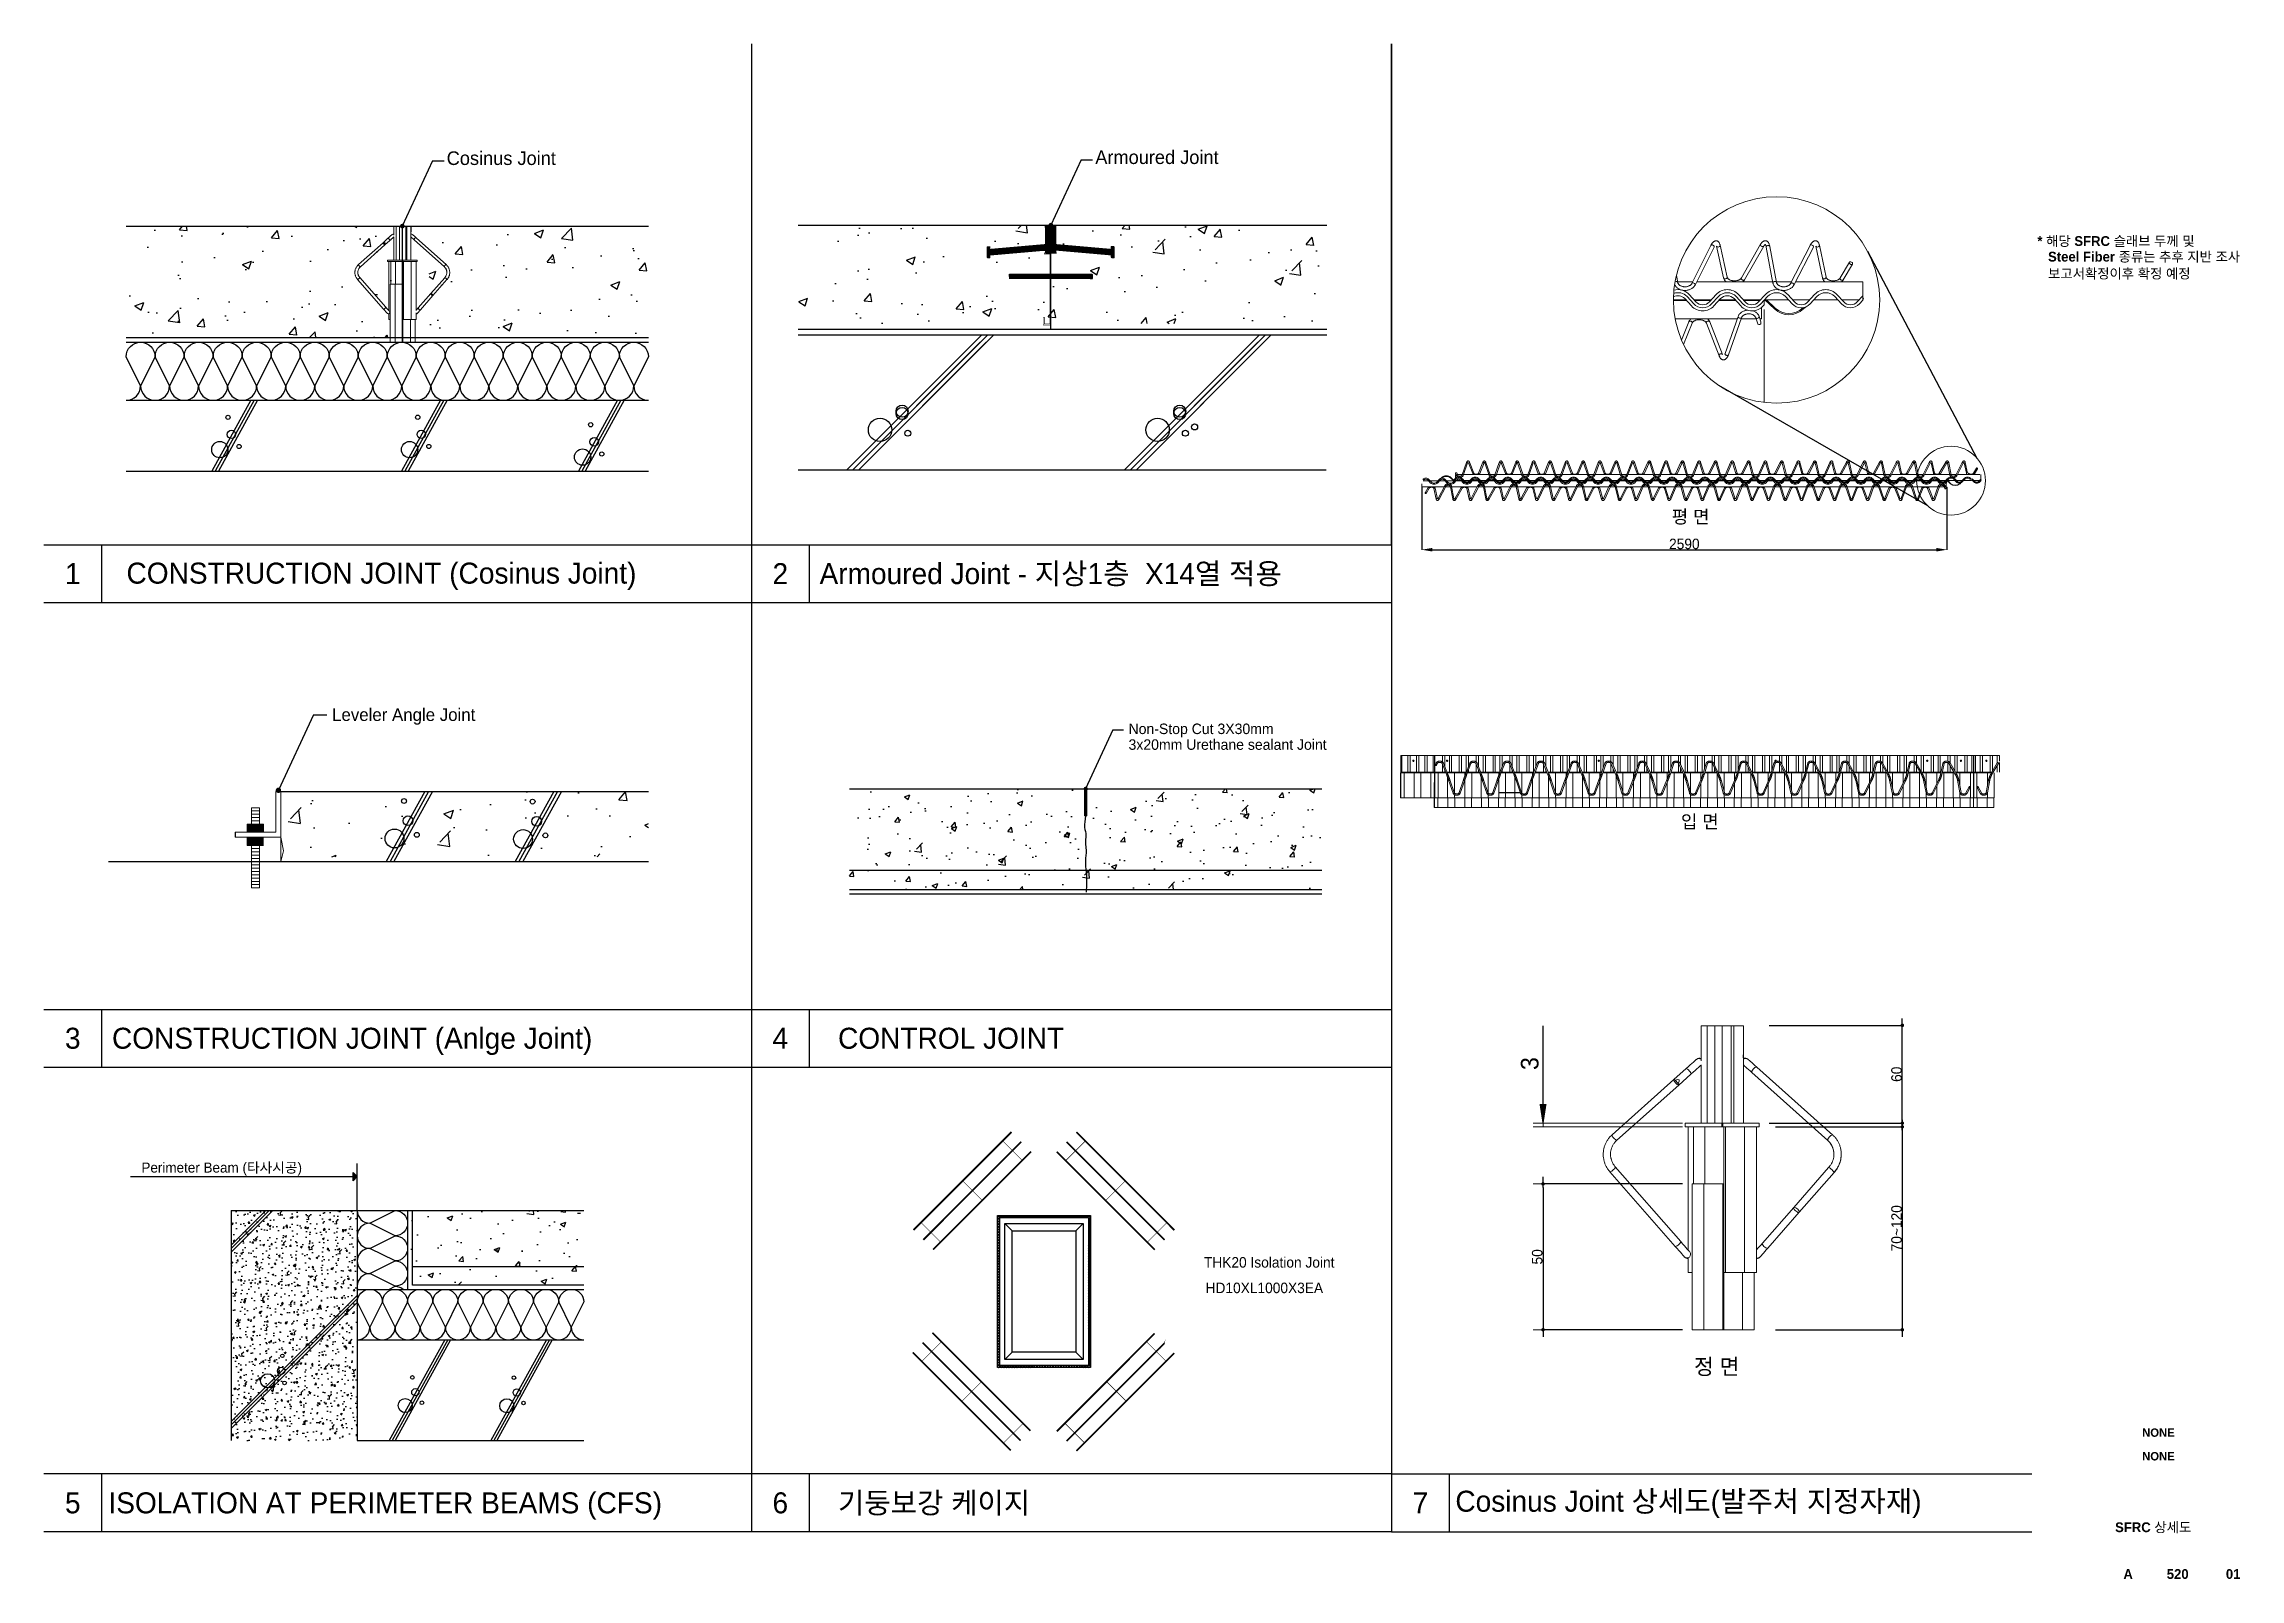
# Model space of a CAD drawing. Header units: millimetres. Extents: x 8743 to 322652, y 10189 to 229505.
import ezdxf
from ezdxf.enums import TextEntityAlignment as Align

# ---------------------------------------------------------------- set-up
doc = ezdxf.new("R2010")
doc.units = ezdxf.units.MM
doc.header["$LTSCALE"] = 300
doc.header["$MEASUREMENT"] = 0
doc.header["$PDSIZE"] = -5
doc.layers.get('0').update_dxf_attribs({"color": 8, "linetype": 'CONTINUOUS'})
doc.layers.get('Defpoints').update_dxf_attribs({"color": 8, "linetype": 'CONTINUOUS'})
for name, color, linetype in [('1detail', 8, 'CONTINUOUS'), ('A-ANNO-GRA1', 7, 'CONTINUOUS'), ('A-ANNO-LEAD', 4, 'CONTINUOUS'), ('A-ANNO-TEXT001', 8, 'CONTINUOUS'), ('A-ANNO-TEXT1', 7, 'CONTINUOUS'), ('A-ST-AXIS-DIM', 7, 'CONTINUOUS'), ('AZ-DIML', 8, 'CONTINUOUS'), ('CON', 8, 'CONTINUOUS'), ('DIM', 8, 'CONTINUOUS'), ('FIN', 8, 'CONTINUOUS'), ('HAT', 8, 'CONTINUOUS'), ('ILDO_P.Esheet', 8, 'CONTINUOUS'), ('ILDO_weld mesh', 8, 'STD_WIREMESH_050'), ('INSUL', 8, 'CONTINUOUS'), ('LGA DIM', 8, 'CONTINUOUS'), ('TXT1', 8, 'CONTINUOUS'), ('xref_c SEC$0$4', 8, 'CONTINUOUS')]:
    doc.layers.add(name, color=color, linetype=linetype)
doc.layers.add('LGA CG', color=8, linetype='CONTINUOUS', lineweight=20)
doc.layers.add('LGA Slab', color=8, linetype='CONTINUOUS', lineweight=30)
doc.styles.add('2020음성 1차', font='나눔고딕Bold.ttf')
doc.styles.add('HY울릉도L', font='H2WULL_0.TTF')
doc.styles.get("Standard").update_dxf_attribs({"font": '나눔고딕.ttf'})
doc.styles.add('돋움', font='Dotum.ttf')
doc.styles.add('휴먼엑스포', font='HMFMMUEX.TTC')
doc.linetypes.add('STD_WIREMESH_050', pattern='A,4,-1,["X",Standard,S=0.5,R=0,X=-0.24,Y=-0.25],-1', length=6)
doc.dimstyles.new('NDIM', dxfattribs={"dimscale": 150, "dimtxt": 3, "dimasz": 1.5, "dimexe": 3, "dimexo": 2, "dimgap": 1, "dimtad": 1, "dimdec": 0, "dimdsep": 46, "dimlunit": 6, "dimtxsty": 'HY울릉도L', "dimblk1": '_RXDOT', "dimblk2": '_RXDOT', "dimsah": 1, "dimcen": 3, "dimdle": 3, "dimclrd": 256, "dimclre": 256, "dimclrt": 3, "dimadec": 0, "dimazin": 0, "dimtfac": 1, "dimtdec": 4, "dimtix": 1, "dimtmove": 2, "dimatfit": 3, "dimldrblk": '_RXDOT', "dimfxl": 1, "dimtolj": 1, "dimtzin": 0, "dimarcsym": 0})
pattern_1 = [(50, (-1679257, -95), (13136.62, -1149.305), [1373.625, -15109.875]), (355, (-1679257, -95), (-2541.23, 13776.4), [1098.9, -12087.9]), (100.45144, (-1678162, -191), (10595.39, 12627.09), [1167.4, -12841.42]), (46.1842, (-1679257, 3568), (19546.52, -3031.49), [2060.44, -22664.81]), (96.6356, (-1677628, 3315), (17118.33, 17840.98), [1751.1, -19262.14]), (351.1842, (-1679257, 3568), (17118.33, 17840.98), [1648.35, -18131.85]), (21, (-1677425, 2652), (10932.35, -7373.965), [1373.625, -15109.875]), (326, (-1677425, 2652), (4456.32, 13281.12), [1098.9, -12087.9]), (71.45144, (-1676514, 2037), (15388.67, 5907.16), [1167.4, -12841.42]), (37.5, (-1679256.7, -95.3), (222.708, 6096.951), [0, -11941.38, 0, -12271.05, 0, -12133.688]), (7.5, (-1679256.7, -95.3), (4818.119, 7223.65), [0, -6996.33, 0, -11666.655, 0, -4624.537]), (327.5, (-1683341, -95.3), (9776.958, -413.092), [0, -4578.75, 0, -14285.7, 0, -18956.025]), (317.5, (-1685172, -95), (10681.055, 1833.423), [0, -5952.375, 0, -9487.17, 0, -13461.525])]
pattern_2 = [(45, (-1032873559.386, 38483838.067), (-8.75044641718, 8.75044641718), [])]

msp = doc.modelspace()

# ---------------------------------------------------------------- texts
at = {"attachment_point": 1}
for s, insert, char_height in [('입 면', (242729, 119336.4), 1875), ('정 면', (244600.2, 41663.9), 2250)]:
    msp.add_mtext_dynamic_manual_height_columns(s, width=8540.056, gutter_width=6000, heights=[0], dxfattribs=dict(at, insert=insert, char_height=char_height))
at = {"color": 3, "linetype": 'Continuous', "lineweight": 0, "insert": (219850.5, 82912.8), "char_height": 2520, "attachment_point": 1, "rotation": 90, "style": 'HY울릉도L'}
msp.add_mtext('3', dxfattribs=at)
at = {"layer": 'A-ANNO-TEXT1'}
for s, height, p in [('Cosinus Joint', 1944, (66314.8, 212210.4)), ('Armoured Joint', 1944, (159018.6, 212350.6)), ('CONSTRUCTION JOINT (Cosinus Joint)', 3000, (20543.5, 152401.1)), ('Armoured Joint - 지상1층  X14열 적용', 3000, (119606.4, 152327)), ('Non-Stop Cut 3X30mm', 1500, (163772.8, 130908.6)), ('3x20mm Urethane sealant Joint', 1500, (163772.8, 128658.6)), ('CONSTRUCTION JOINT (Anlge Joint)', 3000, (18473.6, 85952)), ('CONTROL JOINT', 3000, (122251, 85952)), ('ISOLATION AT PERIMETER BEAMS (CFS)', 3000, (17963.4, 19574.2)), ('기둥보강 케이지', 3000, (122251, 19577)), ('Cosinus Joint 상세도(발주처 지정자재)', 3000, (210490.2, 19809.7))]:
    msp.add_text(s, height=height, dxfattribs=at).set_placement(p)
for s, height, style, p in [('* 해당 SFRC 슬래브 두께 및 ', 1400, '2020음성 1차', (293679, 200645.8)), ('Steel Fiber 종류는 추후 지반 조사', 1400, '2020음성 1차', (295200, 198412.8)), ('보고서확정이후 확정 예정 ', 1400, '2020음성 1차', (295209, 195998.8)), ('Leveler Angle Joint', 1800, '휴먼엑스포', (49936, 132781))]:
    msp.add_text(s, height=height, dxfattribs=dict(at, style=style)).set_placement(p)
for s, p in [('1', (12868.3, 152327)), ('2', (114001, 152327)), ('3', (12868.3, 85952)), ('4', (114001, 85952)), ('5', (12868.3, 19577)), ('6', (114001, 19577)), ('7', (205501, 19577))]:
    msp.add_text(s, height=3000, dxfattribs=at).set_placement(p, align=Align.CENTER)
msp.add_text('Perimeter Beam (타사시공)', height=1440, dxfattribs=at).set_placement((34155.1, 68978.2), align=Align.MIDDLE_CENTER)
at = {"layer": 'A-ANNO-TEXT1', "style": '2020음성 1차'}
for p in [(310980.7, 31111.2), (310980.7, 27733.6)]:
    msp.add_text('NONE', height=1200, dxfattribs=at).set_placement(p, align=Align.MIDDLE_CENTER)
at = {"layer": 'A-ANNO-TEXT1', "linetype": 'ByBlock', "style": '2020음성 1차'}
for s, p in [('SFRC 상세도', (310227, 17589)), ('A', (306650.1, 10908.4)), ('520', (313734.4, 10908.4)), ('01', (321663, 10908.4))]:
    msp.add_text(s, height=1400, dxfattribs=at).set_placement(p, align=Align.MIDDLE_CENTER)
at = {"layer": 'A-ANNO-TEXT1', "insert": (241416.3, 162895.3), "char_height": 1875, "attachment_point": 1}
msp.add_mtext_dynamic_manual_height_columns('평 면', width=8540.056, gutter_width=6000, heights=[0], dxfattribs=at)
at = {"layer": 'TXT1', "color": 0, "style": '돋움'}
for s, p in [('THK20 Isolation Joint', (174552.9, 54685)), ('HD10XL1000X3EA', (174786.2, 51036.5))]:
    msp.add_text(s, height=1500, dxfattribs=at).set_placement(p)

# ---------------------------------------------------------------- blocks, each defined once
blk = doc.blocks.new('11')
at = {"color": 7, "linetype": 'Continuous', "lineweight": 15}
for p, q in [((10433387.5, -388641.8), (10433379.4, -388649)), ((10433388.9, -388640.5), (10433387.5, -388641.8)), ((10433390.2, -388639.4), (10433388.9, -388640.5)), ((10433391.3, -388638.3), (10433390.2, -388639.4)), ((10433392.3, -388637.4), (10433391.3, -388638.3)), ((10433392.1, -388644.1), (10433393.4, -388642.9)), ((10433393.1, -388636.7), (10433392.3, -388637.4)), ((10433393.7, -388636.2), (10433393.1, -388636.7)), ((10433393.4, -388642.9), (10433394.5, -388641.9)), ((10433394.1, -388635.9), (10433393.7, -388636.2)), ((10433394.2, -388635.7), (10433394.1, -388635.9)), ((10433394.4, -388635.6), (10433394.2, -388635.7)), ((10433394.5, -388635.5), (10433394.4, -388635.6)), ((10433394.5, -388641.9), (10433395.5, -388641)), ((10433395.5, -388641), (10433396.3, -388640.3)), ((10433396.3, -388640.3), (10433396.9, -388639.8)), ((10433396.9, -388639.8), (10433397.3, -388639.4)), ((10433397.3, -388621.6), (10433397.3, -388636.6)), ((10433401.3, -388621.6), (10433397.3, -388621.6)), ((10433397.3, -388639.3), (10433397.3, -388677.7)), ((10433401.3, -388621.6), (10433401.3, -388677.7)), ((10433401.3, -388621.6), (10433406.5, -388621.6)), ((10433406.5, -388621.6), (10433406.5, -388677.7)), ((10433406.5, -388621.6), (10433411.3, -388621.6)), ((10433411.3, -388621.6), (10433417.2, -388621.6)), ((10433417.2, -388677.7), (10433417.2, -388621.6)), ((10433418.8, -388621.6), (10433417.2, -388621.6)), ((10433418.8, -388621.6), (10433418.8, -388677.7)), ((10433425.3, -388621.6), (10433418.8, -388621.6)), ((10433425.3, -388635.5), (10433425.3, -388631.2)), ((10433425.3, -388677.7), (10433425.3, -388636.2)), ((10433425.3, -388639.4), (10433425.5, -388639.6)), ((10433425.5, -388639.6), (10433426, -388640)), ((10433426, -388640), (10433426.6, -388640.6)), ((10433426.6, -388640.6), (10433427.5, -388641.4)), ((10433427.5, -388641.4), (10433428.5, -388642.3)), ((10433428.1, -388635.5), (10433428, -388635.5)), ((10433428, -388635.5), (10433428, -388635.5)), ((10433428, -388635.5), (10433428, -388635.5)), ((10433428, -388635.5), (10433428, -388635.5)), ((10433428.2, -388635.6), (10433428.1, -388635.5)), ((10433428.1, -388635.5), (10433428.1, -388635.5)), ((10433428.1, -388635.5), (10433428.1, -388635.5)), ((10433428.1, -388635.5), (10433428.1, -388635.5)), ((10433428.1, -388635.5), (10433428.1, -388635.5)), ((10433428.3, -388635.7), (10433428.2, -388635.6)), ((10433428.2, -388635.6), (10433428.2, -388635.6)), ((10433428.2, -388635.6), (10433428.2, -388635.6)), ((10433428.4, -388635.7), (10433428.3, -388635.7)), ((10433428.7, -388636), (10433428.4, -388635.7)), ((10433428.5, -388642.3), (10433429.6, -388643.3)), ((10433429.2, -388636.5), (10433428.7, -388636)), ((10433429.8, -388637.1), (10433429.2, -388636.5)), ((10433429.6, -388643.3), (10433430.8, -388644.4)), ((10433430.7, -388637.8), (10433429.8, -388637.1)), ((10433431.7, -388638.7), (10433430.7, -388637.8)), ((10433432.8, -388639.7), (10433431.7, -388638.7)), ((10433434, -388640.8), (10433432.8, -388639.7)), ((10433484.1, -388685.5), (10433434, -388640.8)), ((10433379.4, -388649), (10433338.7, -388685.3)), ((10433341.9, -388688.9), (10433382.6, -388652.6)), ((10433379.5, -388649), (10433379.3, -388649.1)), ((10433379.3, -388649.1), (10433379.4, -388649.4)), ((10433379.4, -388649.4), (10433379.6, -388649.9)), ((10433379.8, -388649.1), (10433379.5, -388649)), ((10433379.6, -388649.9), (10433380, -388650.5)), ((10433380.3, -388649.4), (10433379.8, -388649.1)), ((10433380, -388650.5), (10433380.5, -388651.2)), ((10433380.3, -388649.4), (10433382.3, -388651.6)), ((10433380.5, -388651.2), (10433381.1, -388651.8)), ((10433381.1, -388651.8), (10433381.7, -388652.3)), ((10433381.7, -388652.3), (10433382.1, -388652.6)), ((10433382.1, -388652.6), (10433382.5, -388652.6)), ((10433382.6, -388652.1), (10433382.3, -388651.6)), ((10433382.5, -388652.6), (10433382.6, -388652.5)), ((10433382.6, -388652.6), (10433390.7, -388645.4)), ((10433382.6, -388652.5), (10433382.6, -388652.1)), ((10433401.3, -388677.7), (10433386.9, -388677.7)), ((10433386.9, -388677.7), (10433386.9, -388680.1)), ((10433386.9, -388680.1), (10433392.2, -388680.1)), ((10433388.7, -388680.1), (10433388.7, -388761.2)), ((10433390.7, -388645.4), (10433392.1, -388644.1)), ((10433392.2, -388680.1), (10433392.2, -388717.7)), ((10433392.2, -388680.1), (10433399.8, -388680.1)), ((10433399.8, -388680.1), (10433411.7, -388680.1)), ((10433401.3, -388677.7), (10433406.5, -388677.7)), ((10433406.5, -388677.7), (10433411.3, -388677.7)), ((10433410.9, -388680.1), (10433410.9, -388677.7)), ((10433417.2, -388677.7), (10433411.3, -388677.7)), ((10433411.7, -388677.7), (10433435.7, -388677.7)), ((10433411.7, -388680.1), (10433411.7, -388677.7)), ((10433412.2, -388680.1), (10433411.7, -388680.1)), ((10433412.2, -388680.1), (10433412.2, -388776.1)), ((10433413.4, -388680.1), (10433412.2, -388680.1)), ((10433413.4, -388680.1), (10433413.4, -388776.1)), ((10433414.6, -388680.1), (10433413.4, -388680.1)), ((10433435.7, -388680.1), (10433414.6, -388680.1)), ((10433425.9, -388680.1), (10433425.9, -388776.1)), ((10433430.8, -388644.4), (10433480.9, -388689.1)), ((10433433.9, -388761.2), (10433433.9, -388680.1)), ((10433435.7, -388677.7), (10433435.7, -388680.1)), ((10433337, -388709.4), (10433337, -388709.5)), ((10433337, -388709.5), (10433337.1, -388709.5)), ((10433337, -388709.5), (10433337, -388709.5)), ((10433337, -388709.5), (10433337, -388709.5)), ((10433337, -388709.5), (10433337, -388709.5)), ((10433337.1, -388709.5), (10433337.1, -388709.6)), ((10433337.1, -388709.5), (10433337.1, -388709.5)), ((10433337.1, -388709.5), (10433337.1, -388709.5)), ((10433337.1, -388709.6), (10433337.2, -388709.6)), ((10433337.1, -388709.6), (10433337.1, -388709.6)), ((10433337.1, -388709.6), (10433337.1, -388709.6)), ((10433337.2, -388709.6), (10433337.2, -388709.7)), ((10433337.2, -388709.6), (10433337.2, -388709.6)), ((10433337.2, -388709.7), (10433380.3, -388758.9)), ((10433338.5, -388685.5), (10433338.4, -388685.5)), ((10433338.6, -388685.4), (10433338.5, -388685.4)), ((10433338.5, -388685.4), (10433338.5, -388685.5)), ((10433338.5, -388685.5), (10433338.5, -388685.5)), ((10433338.5, -388685.5), (10433338.5, -388685.5)), ((10433338.5, -388685.5), (10433338.5, -388685.5)), ((10433338.5, -388685.5), (10433338.5, -388685.5)), ((10433338.5, -388685.5), (10433338.5, -388685.5)), ((10433338.7, -388685.3), (10433338.6, -388685.4)), ((10433338.6, -388685.4), (10433338.6, -388685.4)), ((10433338.6, -388685.4), (10433338.6, -388685.4)), ((10433338.6, -388685.4), (10433338.6, -388685.4)), ((10433338.6, -388685.4), (10433338.6, -388685.4)), ((10433383.9, -388755.7), (10433340.8, -388706.5)), ((10433481.4, -388706.9), (10433458.4, -388733.2)), ((10433462, -388736.4), (10433485, -388710.1)), ((10433485, -388710.1), (10433485.6, -388709.4)), ((10433391.4, -388717.7), (10433391.4, -388813.6)), ((10433399.2, -388717.7), (10433391.4, -388717.7)), ((10433399.2, -388717.7), (10433399.2, -388813.6)), ((10433411.7, -388717.7), (10433399.2, -388717.7)), ((10433411.7, -388717.7), (10433411.7, -388813.6)), ((10433412.2, -388717.7), (10433411.7, -388717.7)), ((10433412.2, -388717.7), (10433412.2, -388813.6)), ((10433458.4, -388733.2), (10433437.7, -388756.8)), ((10433441.3, -388760), (10433462, -388736.4)), ((10433458.4, -388733.2), (10433458.3, -388733.5)), ((10433458.3, -388733.5), (10433458.4, -388734)), ((10433458.7, -388733.1), (10433458.4, -388733.2)), ((10433458.4, -388734), (10433458.8, -388734.6)), ((10433459.1, -388733.2), (10433458.7, -388733.1)), ((10433458.8, -388734.6), (10433459.3, -388735.2)), ((10433459.8, -388733.4), (10433459.1, -388733.2)), ((10433459.3, -388735.2), (10433459.9, -388735.7)), ((10433460.4, -388733.9), (10433459.8, -388733.4)), ((10433459.9, -388735.7), (10433460.6, -388736.2)), ((10433461, -388734.4), (10433460.4, -388733.9)), ((10433460.6, -388736.2), (10433461.2, -388736.4)), ((10433461.6, -388735), (10433461, -388734.4)), ((10433461.2, -388736.4), (10433461.7, -388736.5)), ((10433461.9, -388735.6), (10433461.6, -388735)), ((10433461.7, -388736.5), (10433462, -388736.4)), ((10433462.1, -388736.1), (10433461.9, -388735.6)), ((10433462, -388736.4), (10433462.1, -388736.1)), ((10433380.3, -388758.9), (10433381.5, -388760.3)), ((10433381.5, -388760.3), (10433382.7, -388761.6)), ((10433382.7, -388761.6), (10433383.7, -388762.7)), ((10433383.7, -388762.7), (10433384.6, -388763.8)), ((10433385.2, -388757.1), (10433383.9, -388755.7)), ((10433384.6, -388763.8), (10433385.3, -388764.6)), ((10433386.3, -388758.4), (10433385.2, -388757.1)), ((10433385.3, -388764.6), (10433385.8, -388765.2)), ((10433385.8, -388765.2), (10433386.1, -388765.5)), ((10433386.1, -388765.5), (10433386.3, -388765.6)), ((10433387.3, -388759.6), (10433386.3, -388758.4)), ((10433386.3, -388765.6), (10433386.4, -388765.9)), ((10433386.4, -388765.9), (10433386.5, -388766)), ((10433388.2, -388760.6), (10433387.3, -388759.6)), ((10433388.9, -388761.4), (10433388.2, -388760.6)), ((10433388.7, -388766.4), (10433388.7, -388776.1)), ((10433391.4, -388776.1), (10433388.7, -388776.1)), ((10433389.4, -388762), (10433388.9, -388761.4)), ((10433389.8, -388762.4), (10433389.4, -388762)), ((10433389.9, -388762.5), (10433389.8, -388762.4)), ((10433413.4, -388776.1), (10433412.2, -388776.1)), ((10433425.9, -388776.1), (10433413.4, -388776.1)), ((10433433.9, -388776.1), (10433425.9, -388776.1)), ((10433432.3, -388813.6), (10433432.3, -388776.1)), ((10433434, -388761), (10433433.9, -388761.2)), ((10433433.9, -388776.1), (10433433.9, -388764.8)), ((10433434.8, -388760.1), (10433434, -388761)), ((10433435.6, -388759.1), (10433434.8, -388760.1)), ((10433436.6, -388758), (10433435.6, -388759.1)), ((10433436, -388766), (10433436.1, -388766)), ((10433436, -388766), (10433436, -388766)), ((10433436, -388766), (10433436, -388766)), ((10433436, -388766), (10433436, -388766)), ((10433436.1, -388765.9), (10433436.2, -388765.8)), ((10433436.1, -388765.9), (10433436.1, -388765.9)), ((10433436.1, -388765.9), (10433436.1, -388765.9)), ((10433436.1, -388765.9), (10433436.1, -388765.9)), ((10433436.1, -388765.9), (10433436.1, -388765.9)), ((10433436.1, -388766), (10433436.1, -388765.9)), ((10433436.2, -388765.7), (10433436.3, -388765.6)), ((10433436.2, -388765.8), (10433436.2, -388765.7)), ((10433436.2, -388765.8), (10433436.2, -388765.8)), ((10433436.2, -388765.8), (10433436.2, -388765.8)), ((10433436.3, -388765.6), (10433436.6, -388765.3)), ((10433437.7, -388756.8), (10433436.6, -388758)), ((10433436.6, -388765.3), (10433437, -388764.8)), ((10433437, -388764.8), (10433437.6, -388764.2)), ((10433437.6, -388764.2), (10433438.4, -388763.3)), ((10433438.4, -388763.3), (10433439.2, -388762.3)), ((10433439.2, -388762.3), (10433440.2, -388761.2)), ((10433440.2, -388761.2), (10433441.3, -388760)), ((10433391.4, -388813.6), (10433432.3, -388813.6))]:
    blk.add_line(p, q, dxfattribs=at)
at = {"color": 8, "linetype": 'Continuous', "lineweight": 15}
for p, q in [((10433387.5, -388641.8), (10433387.6, -388641.7)), ((10433387.6, -388641.7), (10433387.9, -388641.8)), ((10433387.9, -388641.8), (10433388.4, -388642.2)), ((10433388.4, -388642.2), (10433389, -388642.6)), ((10433389, -388642.6), (10433389.6, -388643.2)), ((10433389.6, -388643.2), (10433390.1, -388643.9)), ((10433430.8, -388643.4), (10433430.7, -388644)), ((10433431.2, -388642.8), (10433430.8, -388643.4)), ((10433431.6, -388642.2), (10433431.2, -388642.8)), ((10433432.2, -388641.6), (10433431.6, -388642.2)), ((10433432.8, -388641.1), (10433432.2, -388641.6)), ((10433433.4, -388640.8), (10433432.8, -388641.1)), ((10433433.8, -388640.7), (10433433.4, -388640.8)), ((10433434, -388640.8), (10433433.8, -388640.7)), ((10433390.1, -388643.9), (10433390.5, -388644.5)), ((10433390.5, -388644.5), (10433390.7, -388645)), ((10433390.7, -388645), (10433390.7, -388645.3)), ((10433390.7, -388645.3), (10433390.7, -388645.4)), ((10433399.8, -388680.1), (10433399.8, -388717.7)), ((10433430.7, -388644), (10433430.8, -388644.3)), ((10433430.8, -388644.3), (10433430.8, -388644.4)), ((10433337.4, -388709.7), (10433337.2, -388709.7)), ((10433337.8, -388709.6), (10433337.4, -388709.7)), ((10433338.4, -388709.3), (10433337.8, -388709.6)), ((10433339, -388708.8), (10433338.4, -388709.3)), ((10433338.6, -388685.4), (10433338.7, -388685.3)), ((10433338.6, -388685.7), (10433338.6, -388685.4)), ((10433338.8, -388686.2), (10433338.6, -388685.7)), ((10433339.2, -388686.8), (10433338.8, -388686.2)), ((10433339.7, -388708.2), (10433339, -388708.8)), ((10433339.7, -388687.5), (10433339.2, -388686.8)), ((10433340.3, -388688.1), (10433339.7, -388687.5)), ((10433340.2, -388707.7), (10433339.7, -388708.2)), ((10433340.6, -388707.2), (10433340.2, -388707.7)), ((10433340.9, -388688.5), (10433340.3, -388688.1)), ((10433340.8, -388706.7), (10433340.6, -388707.2)), ((10433340.8, -388706.5), (10433340.8, -388706.7)), ((10433341.4, -388688.9), (10433340.9, -388688.5)), ((10433341.7, -388689), (10433341.4, -388688.9)), ((10433341.9, -388688.9), (10433341.7, -388689)), ((10433481, -388688.2), (10433480.8, -388688.7)), ((10433480.8, -388688.7), (10433480.9, -388689.1)), ((10433480.9, -388689.1), (10433480.9, -388689.1)), ((10433481.3, -388687.6), (10433481, -388688.2)), ((10433481.8, -388686.9), (10433481.3, -388687.6)), ((10433481.5, -388706.9), (10433481.4, -388706.9)), ((10433481.9, -388707.1), (10433481.5, -388706.9)), ((10433482.3, -388686.3), (10433481.8, -388686.9)), ((10433482.4, -388707.4), (10433481.9, -388707.1)), ((10433482.9, -388685.8), (10433482.3, -388686.3)), ((10433483, -388707.9), (10433482.4, -388707.4)), ((10433483.5, -388685.5), (10433482.9, -388685.8)), ((10433483.6, -388708.5), (10433483, -388707.9)), ((10433483.9, -388685.4), (10433483.5, -388685.5)), ((10433484.2, -388709), (10433483.6, -388708.5)), ((10433484.1, -388685.5), (10433483.9, -388685.4)), ((10433484.7, -388709.5), (10433484.2, -388709)), ((10433485, -388709.9), (10433484.7, -388709.5)), ((10433485, -388710.1), (10433485, -388709.9)), ((10433485, -388710.1), (10433485, -388710.1)), ((10433380.6, -388758.9), (10433380.3, -388758.9)), ((10433381, -388758.8), (10433380.6, -388758.9)), ((10433381.6, -388758.5), (10433381, -388758.8)), ((10433382.2, -388758), (10433381.6, -388758.5)), ((10433382.8, -388757.5), (10433382.2, -388758)), ((10433383.4, -388756.9), (10433382.8, -388757.5)), ((10433383.8, -388756.4), (10433383.4, -388756.9)), ((10433384, -388756), (10433383.8, -388756.4)), ((10433383.9, -388755.7), (10433384, -388756)), ((10433424.7, -388776.1), (10433424.7, -388813.6)), ((10433437.7, -388756.8), (10433437.6, -388757.2)), ((10433437.6, -388757.2), (10433437.8, -388757.7)), ((10433437.7, -388756.8), (10433437.7, -388756.8)), ((10433437.8, -388757.7), (10433438.2, -388758.2)), ((10433438.2, -388758.2), (10433438.7, -388758.8)), ((10433438.7, -388758.8), (10433439.3, -388759.4)), ((10433439.3, -388759.4), (10433440, -388759.8)), ((10433440, -388759.8), (10433440.6, -388760)), ((10433440.6, -388760), (10433441.1, -388760.1)), ((10433441.1, -388760.1), (10433441.3, -388760))]:
    blk.add_line(p, q, dxfattribs=at)
at = {"color": 0, "linetype": 'Continuous', "lineweight": 15}
blk.add_line((10433411.3, -388621.6), (10433411.3, -388677.7), dxfattribs=at)
at = {"color": 7, "linetype": 'Continuous', "lineweight": 15}
for centre, start, end in [((10433395.8, -388637.5), 52.4278, 131.7503), ((10433395.8, -388637.5), 52.4323, 131.7503), ((10433395.8, -388637.5), 52.4358, 131.7503), ((10433396.1, -388637.2), 61.8164, 131.7503), ((10433426.7, -388637.4), 48.2497, 127.3967), ((10433426.4, -388637.2), 48.2497, 118.2969), ((10433426.4, -388637.2), 48.2497, 118.1836), ((10433426.5, -388637.3), 48.2497, 121.1795), ((10433426.5, -388637.3), 48.2497, 120.5383), ((10433426.5, -388637.3), 48.2497, 119.9754), ((10433426.5, -388637.3), 48.2497, 119.4894), ((10433426.5, -388637.3), 48.2497, 119.0794), ((10433426.5, -388637.3), 48.2497, 118.7444), ((10433426.4, -388637.3), 48.2497, 118.4837), ((10433426.6, -388637.4), 48.2497, 123.5898), ((10433426.6, -388637.4), 48.2497, 122.7032), ((10433426.6, -388637.4), 48.2497, 121.9005), ((10433388.1, -388764.1), 221.2318, 41.2318), ((10433388.4, -388764.4), 221.2318, 278.7537), ((10433434.4, -388764.2), 256.057, 318.7682), ((10433434.4, -388764.2), 256.8089, 318.7682), ((10433434.4, -388764.2), 257.5008, 318.7682), ((10433434.4, -388764.2), 258.1332, 318.7682), ((10433434.3, -388764.3), 258.7066, 318.7682), ((10433434.3, -388764.3), 259.2212, 318.7682), ((10433434.3, -388764.3), 259.6774, 318.7682), ((10433434.3, -388764.3), 260.0753, 318.7682), ((10433434.3, -388764.4), 260.4151, 318.7682), ((10433434.2, -388764.4), 260.6969, 318.7682), ((10433434.2, -388764.4), 260.9209, 318.7682), ((10433434.2, -388764.4), 261.0871, 318.7682), ((10433434.2, -388764.4), 261.1956, 318.7682), ((10433434.2, -388764.4), 261.2463, 318.7682)]:
    blk.add_arc(centre, 2.4, start, end, dxfattribs=at)
blk.add_ellipse((10433375.6, -388655.6), major_axis=(7.28, 6.49), ratio=0.246234, start_param=5.625244, end_param=6.941127, dxfattribs=at)
for points, knots in [([(10433425.3, -388631.2), (10433425.3, -388631.2), (10433425.3, -388631.2), (10433425.2, -388631.7), (10433425.2, -388632.3), (10433425.1, -388633.1), (10433425.1, -388634), (10433425.2, -388634.8), (10433425.2, -388635.5), (10433425.3, -388636), (10433425.3, -388636.2), (10433425.3, -388636.2), (10433425.3, -388636.2)], [0, 0, 0, 0, 0.106801, 0.213563, 0.320866, 0.428524, 0.535608, 0.642081, 0.748847, 0.856364, 0.963917, 1, 1, 1, 1]), ([(10433338.7, -388685.3), (10433338.4, -388685.6), (10433337.6, -388686.4), (10433336.4, -388687.7), (10433335.2, -388689.5), (10433334.2, -388691.3), (10433333.5, -388693.3), (10433333, -388695.3), (10433332.8, -388697.3), (10433332.8, -388699.4), (10433333.1, -388701.5), (10433333.6, -388703.5), (10433334.4, -388705.4), (10433335.4, -388707.3), (10433336.3, -388708.7), (10433337, -388709.4), (10433337.2, -388709.7)], [0, 0, 0, 0, 0.043421, 0.120743, 0.198024, 0.275199, 0.352272, 0.429257, 0.506177, 0.583054, 0.659917, 0.736792, 0.813707, 0.89069, 0.967757, 1, 1, 1, 1]), ([(10433340.8, -388706.5), (10433340.6, -388706.3), (10433340, -388705.6), (10433339.2, -388704.3), (10433338.4, -388702.7), (10433337.9, -388701.1), (10433337.6, -388699.3), (10433337.6, -388697.6), (10433337.8, -388695.9), (10433338.3, -388694.2), (10433339, -388692.5), (10433339.9, -388691), (10433340.9, -388689.8), (10433341.6, -388689.2), (10433341.9, -388688.9)], [0, 0, 0, 0, 0.043636, 0.133175, 0.222898, 0.312877, 0.403109, 0.493564, 0.584171, 0.674829, 0.765418, 0.855848, 0.94607, 1, 1, 1, 1]), ([(10433340.8, -388706.5), (10433340.6, -388706.3), (10433340, -388705.6), (10433339.2, -388704.4), (10433338.5, -388702.8), (10433337.9, -388701.1), (10433337.6, -388699.3), (10433337.6, -388697.6), (10433337.8, -388695.9), (10433338.3, -388694.2), (10433339, -388692.5), (10433339.9, -388691), (10433340.9, -388689.8), (10433341.6, -388689.1), (10433341.9, -388688.9)], [0, 0, 0, 0, 0.043578, 0.13306, 0.222725, 0.312643, 0.4028, 0.493163, 0.583661, 0.674188, 0.764635, 0.854922, 0.945001, 1, 1, 1, 1]), ([(10433480.3, -388688.5), (10433480.5, -388688.7), (10433481.2, -388689.4), (10433482.2, -388690.5), (10433483.2, -388692), (10433484, -388693.6), (10433484.6, -388695.3), (10433484.7, -388696.4), (10433484.8, -388697)], [0, 0, 0, 0, 0.089793, 0.271996, 0.454402, 0.637111, 0.820246, 1, 1, 1, 1]), ([(10433480.9, -388689.1), (10433481.1, -388689.3), (10433481.8, -388689.9), (10433482.7, -388691), (10433483.6, -388692.4), (10433484.3, -388694), (10433484.7, -388695.7), (10433484.9, -388697.4), (10433484.9, -388699.2), (10433484.6, -388701), (10433484, -388702.7), (10433483.3, -388704.3), (10433482.4, -388705.8), (10433481.7, -388706.6), (10433481.4, -388706.9)], [0, 0, 0, 0, 0.042992, 0.132439, 0.222085, 0.311889, 0.401694, 0.491367, 0.580807, 0.669974, 0.758851, 0.84746, 0.935839, 1, 1, 1, 1]), ([(10433485, -388710.1), (10433485.3, -388709.8), (10433486, -388708.9), (10433487, -388707.4), (10433488.1, -388705.5), (10433488.8, -388703.5), (10433489.4, -388701.5), (10433489.7, -388699.4), (10433489.7, -388697.3), (10433489.5, -388695.2), (10433489, -388693.2), (10433488.4, -388691.3), (10433487.4, -388689.5), (10433486.3, -388687.8), (10433485.1, -388686.5), (10433484.4, -388685.8), (10433484.1, -388685.5)], [0, 0, 0, 0, 0.042823, 0.11979, 0.196759, 0.273658, 0.350465, 0.427165, 0.50374, 0.580186, 0.656507, 0.732718, 0.808848, 0.884926, 0.960988, 1, 1, 1, 1]), ([(10433485.6, -388709.4), (10433485.8, -388709.1), (10433486.5, -388708.3), (10433487.5, -388706.8), (10433488.4, -388705), (10433489.1, -388703.1), (10433489.5, -388701.1), (10433489.7, -388699.3), (10433489.7, -388698.1), (10433489.7, -388697.6)], [0, 0, 0, 0, 0.090703, 0.250808, 0.410832, 0.570719, 0.730549, 0.890374, 1, 1, 1, 1])]:
    blk.add_open_spline(points, degree=3, knots=knots, dxfattribs=at)
at = {"layer": 'HAT'}
blk.add_lwpolyline([(10433425.3, -388621.6), (10433425.3, -388631.2)], dxfattribs=at)
at = {"layer": 'HAT', "color": 0}
for points in [[(10433411.3, -388677.7), (10433411.3, -388717.7)], [(10433411.3, -388717.7), (10433411.3, -388813.6)]]:
    blk.add_lwpolyline(points, dxfattribs=at)
at = {"layer": 'LGA CG', "color": 1, "lineweight": -3}
blk.add_line((10433411.3, -388813.6), (10433411.3, -388621.5), dxfattribs=at)
blk = doc.blocks.new('*D406')
at = {"layer": 'AZ-DIML', "lineweight": -2}
for p, q in [((205681, 166205), (205681, 157229)), ((280752, 166205), (280752, 157229)), ((207181, 157244), (279252, 157244))]:
    blk.add_line(p, q, dxfattribs=at)
at = {"layer": 'AZ-DIML'}
for points in [[(207181, 157494), (207181, 156994), (205681, 157244)], [(279252, 156994), (279252, 157494), (280752, 157244)]]:
    blk.add_solid(points, dxfattribs=at)
at = {"layer": 'Defpoints', "color": 0}
for p in [(205681, 166215), (280752, 166215), (280752, 157244)]:
    blk.add_point(p, dxfattribs=at)
at = {"layer": 'AZ-DIML', "color": 3, "insert": (243216, 158066), "char_height": 1500, "attachment_point": 5, "style": 'HY울릉도L'}
blk.add_mtext('\\A1;2590', dxfattribs=at)
blk = doc.blocks.new('_RXDOT')
at = {"color": 0, "linetype": 'ByBlock'}
blk.add_line((-1, 0), (2, 0), dxfattribs=at)
at = {"color": 0, "linetype": 'ByBlock', "const_width": 0.5}
blk.add_lwpolyline([(-0.25, 0, 1), (0.25, 0, 1)], format="xyb", close=True, dxfattribs=at)
blk = doc.blocks.new('*D407')
at = {"layer": 'A-ST-AXIS-DIM', "linetype": 'Continuous', "lineweight": -2}
for p, q in [((255334, 89293), (274390, 89293)), ((274375, 75819), (274375, 88793)), ((255334, 75319), (274390, 75319))]:
    blk.add_line(p, q, dxfattribs=at)
at = {"layer": 'Defpoints', "color": 0}
for p in [(255324, 89293), (274375, 89293), (255324, 75319)]:
    blk.add_point(p, dxfattribs=at)
at = {"layer": 'A-ST-AXIS-DIM', "linetype": 'ByBlock', "lineweight": -2, "xscale": 500, "yscale": 500, "zscale": 500}
for p, rotation in [((274375, 89293), 89.99999999917611), ((274375, 75319), 269.9999999991761)]:
    blk.add_blockref('_RXDOT', p, dxfattribs=dict(at, rotation=rotation))
at = {"layer": 'A-ST-AXIS-DIM', "color": 3, "lineweight": 0, "insert": (273553, 82306), "char_height": 1500, "attachment_point": 5, "rotation": 90, "style": 'HY울릉도L'}
blk.add_mtext('\\A1;60', dxfattribs=at)
blk = doc.blocks.new('*D408')
at = {"layer": 'A-ST-AXIS-DIM', "linetype": 'Continuous', "lineweight": -2}
for p, q in [((256244, 74798), (274390, 74798)), ((274375, 74298), (274375, 46307)), ((256244, 45807), (274390, 45807))]:
    blk.add_line(p, q, dxfattribs=at)
at = {"layer": 'Defpoints', "color": 0}
for p in [(256234, 74798), (256234, 45807), (274375, 45807)]:
    blk.add_point(p, dxfattribs=at)
at = {"layer": 'A-ST-AXIS-DIM', "linetype": 'ByBlock', "lineweight": -2, "xscale": 500, "yscale": 500, "zscale": 500}
for p, rotation in [((274375, 74798), 90.00000000039711), ((274375, 45807), 270.0000000003971)]:
    blk.add_blockref('_RXDOT', p, dxfattribs=dict(at, rotation=rotation))
at = {"layer": 'A-ST-AXIS-DIM', "color": 3, "lineweight": 0, "insert": (273557, 60303), "char_height": 1500, "attachment_point": 5, "rotation": 90, "style": 'HY울릉도L'}
blk.add_mtext('\\A1;70~120', dxfattribs=at)
blk = doc.blocks.new('*D409')
at = {"layer": 'A-ST-AXIS-DIM', "linetype": 'Continuous', "lineweight": -2}
for p, q in [((242935, 66639), (223003, 66639)), ((223018, 66139), (223018, 46307)), ((242935, 45807), (223003, 45807))]:
    blk.add_line(p, q, dxfattribs=at)
at = {"layer": 'Defpoints', "color": 0}
for p in [(242945, 66639), (223018, 45807), (242945, 45807)]:
    blk.add_point(p, dxfattribs=at)
at = {"layer": 'A-ST-AXIS-DIM', "linetype": 'ByBlock', "lineweight": -2, "xscale": 500, "yscale": 500, "zscale": 500}
for p, rotation in [((223018, 66639), 90), ((223018, 45807), 270)]:
    blk.add_blockref('_RXDOT', p, dxfattribs=dict(at, rotation=rotation))
at = {"layer": 'A-ST-AXIS-DIM', "color": 3, "lineweight": 0, "insert": (222198, 56223), "char_height": 1500, "attachment_point": 5, "rotation": 90, "style": 'HY울릉도L'}
blk.add_mtext('\\A1;50', dxfattribs=at)

# ---------------------------------------------------------------- dimensions: what is measured, and where the dimension line sits
at = {"layer": 'A-ST-AXIS-DIM', "color": 3, "linetype": 'Continuous', "lineweight": 0}
for p1, p2, distance, text, picture, middle in [((255323.5, 75319.2), (255323.5, 89292.9), -19051.3, '60', '*D407', (273553.4, 82306)), ((256233.6, 74798.4), (256233.6, 45807), 18141.2, '70~120', '*D408', (273556.6, 60302.7)), ((242945.5, 66639.1), (242945.5, 45807), -19927.8, '50', '*D409', (222198.3, 56223.1))]:
    dim = msp.add_aligned_dim(p1=p1, p2=p2, distance=distance, text=text, dimstyle='NDIM', override={"dimscale": 5, "dimtxt": 300, "dimasz": 100}, dxfattribs=at)
    dim.commit()
    dim.dimension.update_dxf_attribs({"geometry": picture, "text_midpoint": middle})
at = {"layer": 'AZ-DIML'}
dim = msp.add_aligned_dim(p1=(205681, 166215.3), p2=(280751.6, 166215.3), distance=-8971, text='2590', dimstyle='NDIM', override={"dimscale": 5, "dimtxt": 300, "dimasz": 300}, dxfattribs=at)
dim.commit()
dim.dimension.update_dxf_attribs({"geometry": '*D406', "text_midpoint": (243216.3, 158065.9)})

# ---------------------------------------------------------------- hatches: boundary and pattern name
h = msp.add_hatch()
h.set_pattern_fill('ANSI37', color=130, scale=2150.82945)
h.set_pattern_definition([(45, (380537.18, 423261.28), (-190.10826, 190.10826), []), (135, (380537.18, 423261.28), (-190.10826, -190.10826), [])])
h.paths.add_polyline_path([(145361.5, 61825), (158031.9, 61825), (158031.9, 40707.8), (145361.5, 40707.8)], flags=16)
h.paths.add_polyline_path([(145051.2, 62135.4), (158342.2, 62135.4), (158342.2, 40397.4), (145051.2, 40397.4)])
at = {"layer": 'A-ANNO-LEAD'}
h = msp.add_hatch(color=0, dxfattribs=at)
h.dxf.hatch_style = 1
h.paths.add_polyline_path([(52946.4, 68280.1), (53526.1, 67690.7), (52946.4, 67101.3)])
at = {"layer": 'HAT'}
h = msp.add_hatch(dxfattribs=at)
h.set_pattern_fill('AR-CONC', color=256, scale=1831.5, style=0)
h.set_pattern_definition(pattern_1)
h.paths.add_polyline_path([(20487.8, 203475.1), (58491.6, 203475.1), (58257.9, 187577.5), (20487.8, 187577.5)])
h = msp.add_hatch(dxfattribs=at)
h.set_pattern_fill('AR-CONC', color=256, scale=1831.5, style=0)
h.set_pattern_definition(pattern_1)
h.paths.add_polyline_path([(63729.5, 203475.1), (95137.4, 203475.1), (95137.4, 187577.5), (63915.1, 187577.5)])
h = msp.add_hatch(dxfattribs=at)
h.set_pattern_fill('AR-CONC', color=256, scale=1831.5, style=0)
h.set_pattern_definition([(50, (-1032751007, 38483091), (13136.62024, -1149.30535), [1373.625, -15109.875]), (355, (-1032751007, 38483091), (-2541.23068, 13776.39893), [1098.9, -12087.9]), (100.4514445, (-1032749913, 38482996), (10595.38953, 12627.09343), [1167.40162, -12841.41778]), (46.1842, (-1032751007, 38486754), (19546.52497, -3031.48563), [2060.4375, -22664.8125]), (96.6356355, (-1032749379, 38486502), (17118.33354, 17840.98217), [1751.1034, -19262.1375]), (351.184164, (-1032751007, 38486754), (17118.33352, 17840.98216), [1648.35, -18131.85]), (21, (-1032749176, 38485839), (10932.35266, -7373.96498), [1373.625, -15109.875]), (326, (-1032749176, 38485839), (4456.3203, 13281.12308), [1098.9, -12087.9]), (71.4514447, (-1032748265, 38485224), (15388.67283, 5907.15806), [1167.40158, -12841.41778]), (37.5, (-1032751007.4, 38483091.4), (222.70775, 6096.950933), [0, -11941.38, 0, -12271.05, 0, -12133.6875]), (7.5, (-1032751007.4, 38483091.4), (4818.11858, 7223.650503), [0, -6996.33, 0, -11666.655, 0, -4624.5375]), (327.5, (-1032755091.6, 38483091.4), (9776.957918, -413.092476), [0, -4578.75, 0, -14285.7, 0, -18956.025]), (317.5, (-1032756923, 38483091), (10681.05469, 1833.42275), [0, -5952.375, 0, -9487.17, 0, -13461.525])])
h.paths.add_polyline_path([(116534.5, 203610.8), (192111.7, 203610.8), (192122.7, 189552.8), (116696.2, 189552.8)])
h = msp.add_hatch(dxfattribs=at)
h.set_pattern_fill('AR-CONC', color=256, scale=2000, style=0)
h.set_pattern_definition([(50, (-1042594958, 38652940), (14345.20365, -1255.0427), [1500, -16500]), (355, (-1042594958, 38652940), (-2775.02667, 15043.84267), [1200, -13200]), (100.4514445, (-1042593763, 38652836), (11570.17693, 13788.79982), [1274.80384, -14022.84224]), (46.1842, (-1042594958, 38656940), (21344.8266, -3310.38562), [2250, -24750]), (96.6356355, (-1042593180, 38656665), (18693.2389, 19482.372), [1912.20684, -21034.2752]), (351.184164, (-1042594958, 38656940), (18693.2389, 19482.372), [1800, -19800]), (21, (-1042592958, 38655940), (11938.14104, -8052.37781), [1500, -16500]), (326, (-1042592958, 38655940), (4866.30664, 14503.0009), [1200, -13200]), (71.4514447, (-1042591964, 38655270), (16804.44753, 6450.62306), [1274.8038, -14022.84224]), (37.5, (-1042594958.5, 38652940.6), (243.197106, 6657.877077), [0, -13040, 0, -13400, 0, -13250]), (7.5, (-1042594958.5, 38652940.6), (5261.39075, 7888.23424), [0, -7640, 0, -12740, 0, -5050]), (327.5, (-1042599418.5, 38652940.6), (10676.448723, -451.097435), [0, -5000, 0, -15600, 0, -20700]), (317.5, (-1042601418, 38652941), (11663.72339, 2002.09965), [0, -6500, 0, -10360, 0, -14700])])
h.paths.add_polyline_path([(42601.9, 122693.9), (95163.8, 122693.9), (95163.8, 113367.6), (42601.9, 113367.6)])
h = msp.add_hatch(dxfattribs=at)
h.set_pattern_fill('AR-CONC', color=5, scale=1125, style=0)
h.set_pattern_definition([(50, (-782439507, 29187645), (8069.177054, -705.96152), [843.75, -9281.25]), (355, (-782439507, 29187645), (-1560.9525, 8462.1615), [675, -7425]), (100.4514445, (-782438835, 29187586), (6508.224526, 7756.1999), [717.07716, -7887.84876]), (46.1842, (-782439507, 29189895), (12006.46497, -1862.09191), [1265.625, -13921.875]), (96.6356355, (-782438507, 29189740), (10514.94689, 10958.83426), [1075.61635, -11831.7798]), (351.184164, (-782439507, 29189895), (10514.94688, 10958.83425), [1012.5, -11137.50001]), (21, (-782438382, 29189332.6), (6715.204336, -4529.46252), [843.75, -9281.25]), (326, (-782438382, 29189333), (2737.29748, 8157.93801), [675, -7425]), (71.4514447, (-782437822.6, 29188955), (9452.50174, 3628.47547), [717.07714, -7887.84876]), (37.5, (-782439507.2, 29187645), (136.798372, 3745.055856), [0, -7335, 0, -7537.5, 0, -7453.125]), (7.5, (-782439507, 29187645), (2959.532296, 4437.131759), [0, -4297.5, 0, -7166.25, 0, -2840.625]), (327.5, (-782442016, 29187645), (6005.502407, -253.742307), [0, -2812.5, 0, -8775, 0, -11643.75]), (317.5, (-782443141, 29187645), (6560.844405, 1126.18105), [0, -3656.25, 0, -5827.5, 0, -8268.75])])
h.paths.add_polyline_path([(123894.5, 123087.5), (191394.5, 123087.5), (191365.8, 108687.5), (123894.5, 108687.5)])
h = msp.add_hatch(dxfattribs=at)
h.set_pattern_fill('AR-CONC', color=256, scale=375)
h.set_pattern_definition([(50, (-782446884.2, 29128418.6), (2689.725685, -235.320506), [281.25, -3093.75]), (355, (-782446884.2, 29128418.6), (-520.317501, 2820.720501), [225, -2475]), (100.45144446, (-782446660, 29128399), (2169.408175, 2585.399966), [239.02572, -2629.28292]), (46.1842, (-782446884.2, 29129168.6), (4002.15499, -620.697303), [421.875, -4640.625]), (96.6356355, (-782446550.7, 29129117), (3504.982296, 3652.944753), [358.538783, -3943.9266]), (351.184164, (-782446884, 29129168.6), (3504.982294, 3652.94475), [337.5, -3712.500004]), (21, (-782446509.2, 29128981), (2238.4014454, -1509.82084), [281.25, -3093.75]), (326, (-782446509.2, 29128981), (912.432495, 2719.312669), [225, -2475]), (71.45144474, (-782446322.7, 29128855.3), (3150.833913, 1209.491823), [239.0257125, -2629.28292]), (37.5, (-782446884.2, 29128418.6), (45.5994574, 1248.3519519), [0, -2445, 0, -2512.5, 0, -2484.375]), (7.5, (-782446884.2, 29128418.6), (986.5107654, 1479.0439196), [0, -1432.5, 0, -2388.75, 0, -946.875]), (327.5, (-782447720.4, 29128418.6), (2001.8341356, -84.580769), [0, -937.5, 0, -2925, 0, -3881.25]), (317.5, (-782448095.4, 29128418.6), (2186.948135, 375.3936837), [0, -1218.75, 0, -1942.5, 0, -2756.25])])
h.paths.add_polyline_path([(35526.1, 62829.4), (53526.1, 62829.4), (53526.1, 29979.4), (35526.1, 29979.4)])
h = msp.add_hatch(dxfattribs=at)
h.set_pattern_fill('AR-CONC', color=5, scale=1125, style=0)
h.set_pattern_definition([(50, (-782446884, 29128418.6), (8069.177054, -705.96152), [843.75, -9281.25]), (355, (-782446884, 29128418.6), (-1560.9525, 8462.1615), [675, -7425]), (100.4514445, (-782446212, 29128360), (6508.224526, 7756.1999), [717.07716, -7887.84876]), (46.1842, (-782446884, 29130669), (12006.46497, -1862.09191), [1265.625, -13921.875]), (96.6356355, (-782445884, 29130513), (10514.94689, 10958.83426), [1075.61635, -11831.7798]), (351.184164, (-782446884, 29130669), (10514.94688, 10958.83425), [1012.5, -11137.50001]), (21, (-782445759, 29130106), (6715.204336, -4529.46252), [843.75, -9281.25]), (326, (-782445759, 29130106), (2737.29748, 8157.93801), [675, -7425]), (71.4514447, (-782445199.6, 29129729), (9452.50174, 3628.47547), [717.07714, -7887.84876]), (37.5, (-782446884.2, 29128418.6), (136.798372, 3745.055856), [0, -7335, 0, -7537.5, 0, -7453.125]), (7.5, (-782446884, 29128418.6), (2959.532296, 4437.131759), [0, -4297.5, 0, -7166.25, 0, -2840.625]), (327.5, (-782449393, 29128418.6), (6005.502407, -253.742307), [0, -2812.5, 0, -8775, 0, -11643.75]), (317.5, (-782450518, 29128418.6), (6560.844405, 1126.18105), [0, -3656.25, 0, -5827.5, 0, -8268.75])])
h.paths.add_polyline_path([(60726.1, 62829.4), (60726.1, 52179.3), (85932.2, 52179.3), (85926.1, 62829.4)])
at = {"layer": 'LGA CG'}
h = msp.add_hatch(color=0, dxfattribs=at)
h.paths.add_polyline_path([(40146.9, 118049.5), (39562.4, 118049.5), (39562.4, 116880.4), (40146.9, 116880.4)])
h.paths.add_polyline_path([(39562.4, 118049.5), (38393.4, 118049.5), (38393.4, 116880.4), (39562.4, 116880.4)])
h.paths.add_polyline_path([(38393.4, 118049.5), (37808.9, 118049.5), (37808.9, 116880.4), (38393.4, 116880.4)])
h.paths.add_polyline_path([(37808.9, 115010), (38393.4, 115010), (38393.4, 116179), (37808.9, 116179)])
h.paths.add_polyline_path([(38393.4, 115010), (39562.4, 115010), (39562.4, 116179), (38393.4, 116179)])
h.paths.add_polyline_path([(40146.9, 116179), (39562.4, 116179), (39562.4, 115010), (40146.9, 115010)])
at = {"layer": 'LGA DIM'}
h = msp.add_hatch(dxfattribs=at)
h.set_pattern_fill('ANSI31', color=252, scale=99)
h.set_pattern_definition(pattern_2)
h.paths.add_polyline_path([(151884.9, 200838.8), (143964.9, 200145.8), (143964.9, 200541.8), (143568.9, 200541.8), (143568.9, 198957.8), (143964.9, 198957.8), (143964.9, 199353.8), (151884.9, 200046.8)])
h.paths.add_polyline_path([(153389.7, 200845.2), (153389.7, 200053.2), (161309.7, 199360.2), (161309.7, 198964.2), (161705.7, 198964.2), (161705.7, 200548.2), (161309.7, 200548.2), (161309.7, 200152.2)])
h.paths.add_polyline_path([(152676.9, 199657.2), (153389.7, 199657.2), (153389.7, 203617.2), (152676.9, 203617.2)])
h.paths.add_polyline_path([(152597.7, 199650.8), (151884.9, 199650.8), (151884.9, 203610.8), (152597.7, 203610.8)])
h = msp.add_hatch(dxfattribs=at)
h.set_pattern_fill('ANSI31', color=252, scale=99)
h.set_pattern_definition(pattern_2)
h.paths.add_polyline_path([(146736.9, 195974.7), (152676.9, 195974.7), (152676.9, 196608.3), (146736.9, 196608.3)])
edge = h.paths.add_edge_path()
edge.add_line((152676.9, 195974.7), (158616.9, 195974.7))
edge.add_line((158616.9, 195974.7), (158616.9, 196608.3))
edge.add_line((158616.9, 196608.3), (152676.9, 196608.3))
h = msp.add_hatch(dxfattribs=at)
h.set_pattern_fill('ANSI32', color=256, scale=38.571429, style=0)
h.set_pattern_definition([(45, (53517.1, 69293.6), (-259.786, 259.786), []), (45, (53690.3, 69293.6), (-259.786, 259.786), [])])
h.paths.add_polyline_path([(157760.2, 123087.5), (157528.7, 123087.5), (157528.7, 121544.6), (157760.2, 121544.6)])
at = {"layer": 'LGA Slab'}
h = msp.add_hatch(dxfattribs=at)
h.set_pattern_fill('SWAMP', color=256, scale=38.571429, style=0)
h.set_pattern_definition([(0, (11714613.94, 23715021.87), (19.285714286, 33.403836973), [4.82142857, -33.75]), (90, (11714616.35, 23715021.872), (-19.285714286, 33.403836973), [2.410714286, -64.39695966]), (90, (11714616.953, 23715021.872), (-19.285714286, 33.403836973), [1.92857143, -64.879102517]), (90, (11714615.748, 23715021.872), (-19.285714286, 33.403836973), [1.92857143, -64.879102517]), (60, (11714617.556, 23715021.87), (-19.28571426, 33.40383699), [1.542857143, -37.02857143]), (120, (11714615.145, 23715021.87), (-38.571428545, 1.5e-08), [1.542857143, -37.02857143])])
h.paths.add_polyline_path([(157760.2, 121425.3, 0.93880987), (157529.7, 121410.7, 0.93880987), (157760.2, 121396.2)])

# ---------------------------------------------------------------- linework, layer by layer
at = {"color": 7, "linetype": 'Continuous', "lineweight": 15}
for p, q in [((247016.9, 200727.3), (244291.9, 195296.1)), ((244757.4, 195062.6), (247482.4, 200493.8)), ((247825.8, 200632.2), (248837, 196070.4)), ((249345.4, 196183.1), (248334.3, 200744.9)), ((254119.5, 200875.8), (251371.7, 196077.1)), ((251823.6, 195818.4), (254571.4, 200617)), ((254915.5, 200493), (255881.3, 195341)), ((256393.2, 195437), (255427.4, 200589)), ((261206.2, 200730.7), (258410.8, 195294.7)), ((258873.9, 195056.5), (261669.4, 200492.6)), ((262012.6, 200631.9), (262956, 196084.9)), ((263466, 196190.7), (262522.6, 200737.7)), ((266805.8, 198317.4), (265490.8, 196076.3)), ((265939.9, 195812.7), (267255, 198053.8)), ((266820.1, 198337.1), (266791.2, 198280.6)), ((266791.2, 198280.6), (266791.2, 198212.6)), ((266791.2, 198212.6), (266820.1, 198141.3)), ((266874.3, 198375.4), (266820.1, 198337.1)), ((266820.1, 198141.3), (266874.3, 198075.4)), ((266947.3, 198390.8), (266874.3, 198375.4)), ((266874.3, 198075.4), (266947.3, 198022.8)), ((267030.4, 198381.4), (266947.3, 198390.8)), ((266947.3, 198022.8), (267030.4, 197989.8)), ((267113.5, 198348.5), (267030.4, 198381.4)), ((267030.4, 197989.8), (267113.5, 197980.4)), ((267186.5, 198295.8), (267113.5, 198348.5)), ((267113.5, 197980.4), (267186.5, 197995.8)), ((267240.7, 198229.9), (267186.5, 198295.8)), ((267186.5, 197995.8), (267240.7, 198034.1)), ((267269.6, 198158.6), (267240.7, 198229.9)), ((267240.7, 198034.1), (267269.6, 198090.6)), ((267269.6, 198090.6), (267269.6, 198158.6)), ((242272.9, 195427.6), (242073.9, 196422.4)), ((242251.8, 195532.8), (244410.7, 195532.8)), ((244993.4, 195532.8), (255845.4, 195532.8)), ((256375.3, 195532.8), (258533.3, 195532.8)), ((259118.9, 195532.8), (268713.5, 195532.8)), ((268713.5, 193526.8), (268713.5, 195532.8)), ((241654, 192928.8), (243451.6, 192928.8)), ((243531.4, 192842), (241654.3, 192842)), ((244242.6, 192068.1), (243280.1, 193115.4)), ((244562.2, 192361.8), (243599.7, 193409.1)), ((243919.3, 193702.7), (244881.7, 192655.4)), ((244630.5, 192928.8), (247050.3, 192928.8)), ((246970.6, 192842), (244710.2, 192842)), ((246799.1, 192655.4), (247761.5, 193702.7)), ((248081.1, 193409.1), (247118.6, 192361.8)), ((248400.7, 193115.4), (247438.2, 192068.1)), ((250569.3, 192842), (248149.4, 192842)), ((248229.2, 192928.8), (250489.5, 192928.8)), ((251280.5, 192068.1), (250318, 193115.4)), ((251600, 192361.8), (250637.6, 193409.1)), ((250957.1, 193702.7), (251919.6, 192655.4)), ((251668.4, 192928.8), (254088.2, 192928.8)), ((254008.4, 192842), (251748.1, 192842)), ((253837, 192655.4), (254799.4, 193702.7)), ((254156.5, 192361.8), (255119, 193409.1)), ((254637.7, 192885.4), (254156.5, 192361.8)), ((254238.9, 191846), (254238.9, 190238)), ((254637.7, 192244), (254476.1, 192068.1)), ((254637.7, 192885.4), (254637.7, 192244)), ((254682.9, 192844.6), (254637.7, 192796.4)), ((254638.5, 192886.2), (254682.9, 192844.6)), ((254677.6, 192928.8), (258116.8, 192928.8)), ((254716.8, 192928.8), (256095.2, 191639.2)), ((254970.9, 192928.8), (256213.8, 191765.9)), ((257675.4, 193409.1), (258637.9, 192361.8)), ((257995, 193702.7), (258957.5, 192655.4)), ((258706.2, 192928.8), (261126.1, 192928.8)), ((260127.8, 191765.9), (260187.5, 191821.7)), ((260246.5, 191639.2), (260544.7, 191918.2)), ((260874.8, 192655.4), (261837.3, 193702.7)), ((261194.4, 192361.8), (262156.9, 193409.1)), ((261715.5, 192928.8), (265154.7, 192928.8)), ((264713.3, 193409.1), (265675.8, 192361.8)), ((265032.9, 193702.7), (265995.3, 192655.4)), ((265744.1, 192928.8), (268163.9, 192928.8)), ((267912.7, 192655.4), (268713.5, 193526.8)), ((268232.3, 192361.8), (268713.5, 192885.4)), ((268713.5, 192885.4), (268713.5, 193526.8)), ((268713.5, 193240.6), (268846.3, 193116.3)), ((268713.5, 193002.8), (268727.7, 192989.6)), ((268846.3, 193116.3), (268727.7, 192989.6)), ((250790, 190238), (241901.7, 190238)), ((243843.1, 189819.8), (242810.9, 187204.1)), ((243109.4, 186541.8), (244327.6, 189628.6)), ((246363.6, 189627.7), (248196.3, 184949.6)), ((248681.2, 185139.5), (246848.6, 189817.7)), ((250908.1, 190571.4), (249029.9, 185269.1)), ((249520.8, 185095.2), (251399, 190397.5)), ((253480, 190238), (251342.5, 190238)), ((253427.8, 190391.5), (253727, 189512.8)), ((253736.8, 189491.6), (253727, 189512.8)), ((253782, 189447.5), (253736.8, 189491.6)), ((253851.1, 189421.9), (253782, 189447.5)), ((253935.4, 189418.1), (253851.1, 189421.9)), ((254173.2, 189818.1), (253920.8, 190559.4)), ((254024.4, 189436.6), (253935.4, 189418.1)), ((254107.1, 189475), (254024.4, 189436.6)), ((254238.9, 190238), (254030.2, 190238)), ((254173.2, 189528.6), (254107.1, 189475)), ((254173.2, 189818.1), (254173.2, 189528.6)), ((212078.5, 169694.5), (211452.5, 167927.1)), ((211616.1, 167869.1), (212242.2, 169636.6)), ((212358.4, 169679.7), (212969.3, 168120.4)), ((213130.9, 168183.7), (212520, 169743.1)), ((214425.1, 169742.8), (213809.6, 168183.4)), ((213971.1, 168119.7), (214586.5, 169679.1)), ((214699.4, 169635.9), (215302.2, 167872.7)), ((215466.5, 167928.9), (214863.6, 169692.1)), ((216766.2, 169694.2), (216142.8, 167927.3)), ((216306.5, 167869.5), (216929.9, 169636.5)), ((217045.7, 169679.6), (217656.5, 168120.4)), ((217818.1, 168183.7), (217207.3, 169743)), ((219112.3, 169742.9), (218496.8, 168183.4)), ((218658.3, 168119.7), (219273.8, 169679.2)), ((219387.1, 169636), (219992.6, 167872.3)), ((220156.8, 167928.7), (219551.3, 169692.4)), ((221453.9, 169693.9), (220833.1, 167927.5)), ((220996.8, 167869.9), (221617.7, 169636.4)), ((221732.9, 169679.6), (222347.9, 168109.8)), ((222509.5, 168173.1), (221894.6, 169742.9)), ((223820.6, 169744), (223187.9, 168172)), ((223348.9, 168107.2), (223981.7, 169679.2)), ((224095.5, 169636.1), (224694.7, 167862)), ((224859.2, 167917.6), (224260, 169691.6)), ((226183.6, 169695.7), (225535, 167913.7)), ((225698.2, 167854.4), (226346.8, 169636.3)), ((226461.9, 169679.7), (227053.4, 168113.3)), ((227215.8, 168174.6), (226624.4, 169741.1)), ((228550.5, 169745.7), (227894.1, 168170.7)), ((228054.4, 168103.9), (228710.7, 169678.9)), ((228824.6, 169636.1), (229400.3, 167865.9)), ((229565.4, 167919.5), (228989.7, 169689.8)), ((230913.4, 169697.4), (230241.2, 167912.1)), ((230403.7, 167850.9), (231075.9, 169636.3)), ((231191, 169679.9), (231759, 168116.9)), ((231922.1, 168176.2), (231354.1, 169739.2)), ((233280.3, 169747.4), (232600.4, 168169.4)), ((232759.8, 168100.7), (233439.7, 169678.7)), ((233553.7, 169636), (234106, 167869.8)), ((234271.7, 167921.6), (233719.4, 169687.8)), ((235643.2, 169699.1), (234947.4, 167910.5)), ((235109.2, 167847.6), (235805, 169636.2)), ((235920, 169680), (236464.6, 168120.7)), ((236628.5, 168177.9), (236083.9, 169737.2)), ((238010.1, 169749), (237306.6, 168168.2)), ((237465.2, 168097.6), (238168.7, 169678.4)), ((238282.8, 169635.9), (238811.7, 167873.9)), ((238978, 167923.8), (238449.1, 169685.8)), ((240373, 169700.7), (239653.5, 167909.1)), ((239814.6, 167844.4), (240534.1, 169636.1)), ((240649, 169680.1), (241170.2, 168124.5)), ((241334.8, 168179.7), (240813.6, 169735.3)), ((242740, 169750.6), (242012.8, 168167.1)), ((242170.6, 168094.7), (242897.7, 169678.1)), ((243011.9, 169635.8), (243517.5, 167878.2)), ((243684.3, 167926.1), (243178.7, 169683.8)), ((245102.7, 169702.3), (244359.7, 167907.7)), ((244520.1, 167841.3), (245263.1, 169635.9)), ((245378.1, 169680.2), (245875.9, 168128.5)), ((246041.2, 168181.5), (245543.4, 169733.2)), ((247469.8, 169752.1), (246719.1, 168166.1)), ((246876, 168091.9), (247626.8, 169677.8)), ((247741, 169635.6), (248223.3, 167882.5)), ((248390.7, 167928.5), (247908.3, 169681.7)), ((249832.5, 169703.8), (249065.8, 167906.5)), ((249225.5, 167838.4), (249992.2, 169635.7)), ((250107.1, 169680.2), (250581.7, 168132.6)), ((250747.7, 168183.5), (250273, 169731.1)), ((252199.7, 169753.6), (251425.3, 168165.2)), ((251581.3, 168089.2), (252355.7, 169677.5)), ((252470, 169635.4), (252929.2, 167887)), ((253097.1, 167931.1), (252637.9, 169679.5)), ((254562.3, 169705.3), (253772, 167905.4)), ((253931, 167835.6), (254721.3, 169635.5)), ((254836.1, 169680.3), (255287.6, 168136.8)), ((255454.2, 168185.5), (255002.7, 169729)), ((256929.6, 169755), (256131.5, 168164.4)), ((256286.7, 168086.6), (257084.7, 169677.1)), ((257199.1, 169635.2), (257635.1, 167891.6)), ((257803.6, 167933.7), (257367.5, 169677.3)), ((259292.1, 169706.7), (258478.2, 167904.3)), ((258636.4, 167832.9), (259450.4, 169635.2)), ((259565.1, 169680.3), (259993.5, 168141.1)), ((260160.8, 168187.6), (259732.3, 169726.8)), ((261659.4, 169756.3), (260837.8, 168163.7)), ((260992, 168084.1), (261813.7, 169676.7)), ((261928.1, 169635), (262341.2, 167896.3)), ((262510.1, 167936.4), (262097, 169675.1)), ((264021.9, 169708), (263184.3, 167903.4)), ((263341.8, 167830.3), (264179.4, 169634.9)), ((264294.1, 169680.2), (264699.5, 168145.5)), ((264867.4, 168189.9), (264461.9, 169724.6)), ((266389.3, 169757.6), (265544, 168163.1)), ((265697.4, 168081.7), (266542.7, 169676.3)), ((266657.2, 169634.7), (267047.3, 167901.1)), ((267216.7, 167939.2), (266826.5, 169672.8)), ((268751.7, 169709.3), (267890.5, 167902.6)), ((268047.3, 167827.9), (268908.5, 169634.6)), ((269023.1, 169680.2), (269405.6, 168150)), ((269574, 168192.1), (269191.5, 169722.3)), ((271119.2, 169758.9), (270250.3, 168162.5)), ((270402.8, 168079.5), (271271.6, 169675.9)), ((271386.2, 169634.4), (271753.5, 167906.1)), ((271923.3, 167942.1), (271556, 169670.5)), ((273481.5, 169710.6), (272596.8, 167901.9)), ((272752.7, 167825.6), (273637.5, 169634.3)), ((273752, 169680.1), (274111.8, 168154.7)), ((274280.7, 168194.5), (273921, 169720)), ((275849, 169760.1), (274956.6, 168162)), ((275108.2, 168077.4), (276000.6, 169675.4)), ((276115.2, 169634), (276459.8, 167911.1)), ((276630, 167945.2), (276285.4, 169668.1)), ((278211.3, 169711.7), (277303, 167901.3)), ((277458.2, 167823.5), (278366.5, 169633.9)), ((278481, 169680), (278818, 168159.4)), ((278987.5, 168197), (278650.5, 169717.6)), ((280578.9, 169761.2), (279662.9, 168161.7)), ((279813.6, 168075.4), (280729.5, 169675)), ((280844.2, 169633.6), (281166.2, 167916.3)), ((281336.8, 167948.3), (281014.8, 169665.6)), ((282941.1, 169712.9), (282009.3, 167900.9)), ((282163.7, 167821.5), (283095.5, 169633.5)), ((283209.9, 169679.9), (283524.4, 168164.3)), ((283694.4, 168199.5), (283379.9, 169715.2)), ((206670.8, 167083.3), (205864.2, 167083.3)), ((206907.8, 166825.3), (206587, 167174.4)), ((207014.4, 166923.2), (206693.5, 167272.3)), ((208013.6, 167083.3), (206867.2, 167083.3)), ((208187.3, 167272.3), (207866.5, 166923.2)), ((208293.9, 167174.4), (207973, 166825.3)), ((208001.5, 167083.3), (208088, 167164.3)), ((208960.8, 166374.1), (208029, 164562.1)), ((209016.7, 167083.3), (208210.1, 167083.3)), ((208314.8, 167376.5), (208483.5, 167534.3)), ((208503.3, 167513.2), (208403.9, 167420.2)), ((208542.9, 167470.9), (208523, 167452.3)), ((209253.8, 166825.3), (208933, 167174.4)), ((209360.3, 166923.2), (209039.5, 167272.3)), ((210359.6, 167083.3), (209213.2, 167083.3)), ((210261.8, 167083.3), (209847.5, 167470.9)), ((210346.5, 167083.3), (209887.1, 167513.2)), ((209906.8, 167534.3), (210372.9, 167098.3)), ((210533.3, 167272.3), (210212.5, 166923.2)), ((210639.8, 167174.4), (210319, 166825.3)), ((210372.9, 167311.6), (210426.8, 167370.2)), ((210372.9, 167097.8), (210372.9, 167311.6)), ((210372.9, 167097.8), (210533.3, 167272.3)), ((210505.8, 167444.2), (210505.8, 167980.2)), ((210505.8, 167980.2), (210575.4, 167980.2)), ((210527.7, 168216.7), (210549.8, 168234.6)), ((210527.7, 168120.2), (210527.7, 168216.7)), ((210527.7, 168120.2), (210611.9, 167873.1)), ((210549.8, 168234.6), (210577.3, 168247.4)), ((211362.7, 167083.3), (210556.1, 167083.3)), ((210577.3, 168247.4), (210607, 168253.5)), ((210582.7, 167112.2), (211336.1, 167112.2)), ((210607, 168253.5), (210635.1, 168252.3)), ((210635.1, 168252.3), (210658.1, 168243.8)), ((210658.1, 168243.8), (210673.2, 168229)), ((210673.2, 168229), (210676.5, 168222)), ((210776.2, 167929.1), (210676.5, 168222)), ((210758.8, 167980.2), (211471.3, 167980.2)), ((211599.8, 166825.3), (211278.9, 167174.4)), ((211706.3, 166923.2), (211385.5, 167272.3)), ((211492, 167370.2), (211812.8, 167021.1)), ((211655.5, 167980.2), (215265.5, 167980.2)), ((211729, 167112.2), (212535.7, 167112.2)), ((212509.1, 167083.3), (211755.6, 167083.3)), ((212451.9, 167021.1), (212772.7, 167370.2)), ((212879.3, 167272.3), (212558.4, 166923.2)), ((212985.8, 167174.4), (212665, 166825.3)), ((213666.3, 166372.1), (212758, 164561.7)), ((213708.6, 167083.3), (212902, 167083.3)), ((212928.6, 167112.2), (213682, 167112.2)), ((213945.7, 166825.3), (213624.9, 167174.4)), ((214052.2, 166923.2), (213731.4, 167272.3)), ((213837.9, 167370.2), (214158.8, 167021.1)), ((214075, 167112.2), (214881.6, 167112.2)), ((214855, 167083.3), (214101.6, 167083.3)), ((214797.9, 167021.1), (215118.7, 167370.2)), ((215225.2, 167272.3), (214904.4, 166923.2)), ((215331.7, 167174.4), (215010.9, 166825.3)), ((216054.6, 167083.3), (215248, 167083.3)), ((215274.6, 167112.2), (216028, 167112.2)), ((215448.9, 167980.2), (216161.5, 167980.2)), ((216291.7, 166825.3), (215970.8, 167174.4)), ((216398.2, 166923.2), (216077.4, 167272.3)), ((216183.9, 167370.2), (216504.7, 167021.1)), ((216345.5, 167980.2), (219955.6, 167980.2)), ((216421, 167112.2), (217227.6, 167112.2)), ((217201, 167083.3), (216447.6, 167083.3)), ((217143.8, 167021.1), (217464.7, 167370.2)), ((217571.2, 167272.3), (217250.3, 166923.2)), ((217677.7, 167174.4), (217356.9, 166825.3)), ((218400.6, 167083.3), (217593.9, 167083.3)), ((217620.5, 167112.2), (218374, 167112.2)), ((218637.6, 166825.3), (218316.8, 167174.4)), ((218744.2, 166923.2), (218423.3, 167272.3)), ((218529.8, 167370.2), (218850.7, 167021.1)), ((218766.9, 167112.2), (219573.5, 167112.2)), ((219546.9, 167083.3), (218793.5, 167083.3)), ((219489.8, 167021.1), (219810.6, 167370.2)), ((219917.1, 167272.3), (219596.3, 166923.2)), ((220023.7, 167174.4), (219702.8, 166825.3)), ((220746.5, 167083.3), (219939.9, 167083.3)), ((219966.5, 167112.2), (220719.9, 167112.2)), ((220139.1, 167980.2), (220851.6, 167980.2)), ((220983.6, 166825.3), (220662.8, 167174.4)), ((221090.1, 166923.2), (220769.3, 167272.3)), ((220875.8, 167370.2), (221196.6, 167021.1)), ((221035.6, 167980.2), (224654.8, 167980.2)), ((221112.9, 167112.2), (221919.5, 167112.2)), ((221892.9, 167083.3), (221139.5, 167083.3)), ((221835.7, 167021.1), (222156.6, 167370.2)), ((222263.1, 167272.3), (221942.3, 166923.2)), ((222369.6, 167174.4), (222048.8, 166825.3)), ((223092.5, 167083.3), (222285.9, 167083.3)), ((222312.4, 167112.2), (223065.9, 167112.2)), ((223329.5, 166825.3), (223008.7, 167174.4)), ((223436.1, 166923.2), (223115.2, 167272.3)), ((223221.8, 167370.2), (223542.6, 167021.1)), ((223458.8, 167112.2), (224265.5, 167112.2)), ((224238.9, 167083.3), (223485.4, 167083.3)), ((224181.7, 167021.1), (224502.5, 167370.2)), ((224609, 167272.3), (224288.2, 166923.2)), ((224715.6, 167174.4), (224394.7, 166825.3)), ((225438.4, 167083.3), (224631.8, 167083.3)), ((224658.4, 167112.2), (225411.8, 167112.2)), ((224838, 167980.2), (225559.3, 167980.2)), ((225675.5, 166825.3), (225354.7, 167174.4)), ((225782, 166923.2), (225461.2, 167272.3)), ((225567.7, 167370.2), (225888.5, 167021.1)), ((225744, 167980.2), (229363.1, 167980.2)), ((225804.8, 167112.2), (226611.4, 167112.2)), ((226584.8, 167083.3), (225831.4, 167083.3)), ((226527.7, 167021.1), (226848.5, 167370.2)), ((226955, 167272.3), (226634.2, 166923.2)), ((227061.5, 167174.4), (226740.7, 166825.3)), ((227784.4, 167083.3), (226977.8, 167083.3)), ((227004.4, 167112.2), (227757.8, 167112.2)), ((228021.5, 166825.3), (227700.6, 167174.4)), ((228128, 166923.2), (227807.2, 167272.3)), ((227913.7, 167370.2), (228234.5, 167021.1)), ((228150.8, 167112.2), (228957.4, 167112.2)), ((228930.8, 167083.3), (228177.3, 167083.3)), ((228873.6, 167021.1), (229194.4, 167370.2)), ((229301, 167272.3), (228980.1, 166923.2)), ((229407.5, 167174.4), (229086.7, 166825.3)), ((230130.3, 167083.3), (229323.7, 167083.3)), ((229350.3, 167112.2), (230103.8, 167112.2)), ((229545.7, 167980.2), (230266.9, 167980.2)), ((230367.4, 166825.3), (230046.6, 167174.4)), ((230473.9, 166923.2), (230153.1, 167272.3)), ((230259.6, 167370.2), (230580.5, 167021.1)), ((230452.4, 167980.2), (234071.4, 167980.2)), ((230496.7, 167112.2), (231303.3, 167112.2)), ((231276.7, 167083.3), (230523.3, 167083.3)), ((231219.6, 167021.1), (231540.4, 167370.2)), ((231646.9, 167272.3), (231326.1, 166923.2)), ((231753.4, 167174.4), (231432.6, 166825.3)), ((232476.3, 167083.3), (231669.7, 167083.3)), ((231696.3, 167112.2), (232449.7, 167112.2)), ((232713.4, 166825.3), (232392.6, 167174.4)), ((232819.9, 166923.2), (232499.1, 167272.3)), ((232605.6, 167370.2), (232926.4, 167021.1)), ((232842.7, 167112.2), (233649.3, 167112.2)), ((233622.7, 167083.3), (232869.3, 167083.3)), ((233565.5, 167021.1), (233886.4, 167370.2)), ((233992.9, 167272.3), (233672.1, 166923.2)), ((234099.4, 167174.4), (233778.6, 166825.3)), ((234822.3, 167083.3), (234015.6, 167083.3)), ((234042.2, 167112.2), (234795.7, 167112.2)), ((234253.3, 167980.2), (234974.5, 167980.2)), ((235059.3, 166825.3), (234738.5, 167174.4)), ((235165.9, 166923.2), (234845, 167272.3)), ((234951.6, 167370.2), (235272.4, 167021.1)), ((235160.8, 167980.2), (238779.8, 167980.2)), ((235188.6, 167112.2), (235995.2, 167112.2)), ((235968.7, 167083.3), (235215.2, 167083.3)), ((235911.5, 167021.1), (236232.3, 167370.2)), ((236338.8, 167272.3), (236018, 166923.2)), ((236445.4, 167174.4), (236124.5, 166825.3)), ((237168.2, 167083.3), (236361.6, 167083.3)), ((236388.2, 167112.2), (237141.6, 167112.2)), ((237405.3, 166825.3), (237084.5, 167174.4)), ((237511.8, 166923.2), (237191, 167272.3)), ((237297.5, 167370.2), (237618.3, 167021.1)), ((237534.6, 167112.2), (238341.2, 167112.2)), ((238314.6, 167083.3), (237561.2, 167083.3)), ((238257.4, 167021.1), (238578.3, 167370.2)), ((238684.8, 167272.3), (238364, 166923.2)), ((238791.3, 167174.4), (238470.5, 166825.3)), ((239514.2, 167083.3), (238707.6, 167083.3)), ((238734.2, 167112.2), (239487.6, 167112.2)), ((238961, 167980.2), (239682.1, 167980.2)), ((239751.3, 166825.3), (239430.4, 167174.4)), ((239857.8, 166923.2), (239536.9, 167272.3)), ((239643.5, 167370.2), (239964.3, 167021.1)), ((239869.2, 167980.2), (243488.1, 167980.2)), ((239880.5, 167112.2), (240687.2, 167112.2)), ((240660.6, 167083.3), (239907.1, 167083.3)), ((240603.4, 167021.1), (240924.2, 167370.2)), ((241030.8, 167272.3), (240709.9, 166923.2)), ((241137.3, 167174.4), (240816.4, 166825.3)), ((241860.1, 167083.3), (241053.5, 167083.3)), ((241080.1, 167112.2), (241833.5, 167112.2)), ((242097.2, 166825.3), (241776.4, 167174.4)), ((242203.7, 166923.2), (241882.9, 167272.3)), ((241989.4, 167370.2), (242310.2, 167021.1)), ((242226.5, 167112.2), (243033.1, 167112.2)), ((243006.5, 167083.3), (242253.1, 167083.3)), ((242949.4, 167021.1), (243270.2, 167370.2)), ((243376.7, 167272.3), (243055.9, 166923.2)), ((243483.2, 167174.4), (243162.4, 166825.3)), ((244206.1, 167083.3), (243399.5, 167083.3)), ((243426.1, 167112.2), (244179.5, 167112.2)), ((243668.7, 167980.2), (244389.7, 167980.2)), ((244443.2, 166825.3), (244122.3, 167174.4)), ((244549.7, 166923.2), (244228.9, 167272.3)), ((244335.4, 167370.2), (244656.2, 167021.1)), ((244572.5, 167112.2), (245379.1, 167112.2)), ((244577.6, 167980.2), (248196.4, 167980.2)), ((245352.5, 167083.3), (244599, 167083.3)), ((245295.3, 167021.1), (245616.1, 167370.2)), ((245722.7, 167272.3), (245401.8, 166923.2)), ((245829.2, 167174.4), (245508.4, 166825.3)), ((246552.1, 167083.3), (245745.4, 167083.3)), ((245772, 167112.2), (246525.5, 167112.2)), ((246789.1, 166825.3), (246468.3, 167174.4)), ((246895.6, 166923.2), (246574.8, 167272.3)), ((246681.3, 167370.2), (247002.2, 167021.1)), ((246918.4, 167112.2), (247725, 167112.2)), ((247698.4, 167083.3), (246945, 167083.3)), ((247641.3, 167021.1), (247962.1, 167370.2)), ((248068.6, 167272.3), (247747.8, 166923.2)), ((248175.1, 167174.4), (247854.3, 166825.3)), ((248898, 167083.3), (248091.4, 167083.3)), ((248118, 167112.2), (248871.4, 167112.2)), ((248376.4, 167980.2), (249097.3, 167980.2)), ((249135.1, 166825.3), (248814.3, 167174.4)), ((249241.6, 166923.2), (248920.8, 167272.3)), ((249027.3, 167370.2), (249348.1, 167021.1)), ((249264.4, 167112.2), (250071, 167112.2)), ((249286, 167980.2), (252904.7, 167980.2)), ((250044.4, 167083.3), (249291, 167083.3)), ((249987.2, 167021.1), (250308.1, 167370.2)), ((250414.6, 167272.3), (250093.8, 166923.2)), ((250521.1, 167174.4), (250200.3, 166825.3)), ((251244, 167083.3), (250437.4, 167083.3)), ((250463.9, 167112.2), (251217.4, 167112.2)), ((251481, 166825.3), (251160.2, 167174.4)), ((251587.6, 166923.2), (251266.7, 167272.3)), ((251373.3, 167370.2), (251694.1, 167021.1)), ((251610.3, 167112.2), (252416.9, 167112.2)), ((252390.4, 167083.3), (251636.9, 167083.3)), ((252333.2, 167021.1), (252654, 167370.2)), ((252760.5, 167272.3), (252439.7, 166923.2)), ((252867.1, 167174.4), (252546.2, 166825.3)), ((253589.9, 167083.3), (252783.3, 167083.3)), ((252809.9, 167112.2), (253563.3, 167112.2)), ((253084.2, 167980.2), (253804.9, 167980.2)), ((253827, 166825.3), (253506.2, 167174.4)), ((253933.5, 166923.2), (253612.7, 167272.3)), ((253719.2, 167370.2), (254040, 167021.1)), ((253956.3, 167112.2), (254762.9, 167112.2)), ((254736.3, 167083.3), (253982.9, 167083.3)), ((253994.5, 167980.2), (257613, 167980.2)), ((254679.2, 167021.1), (255000, 167370.2)), ((255106.5, 167272.3), (254785.7, 166923.2)), ((255213, 167174.4), (254892.2, 166825.3)), ((255935.9, 167083.3), (255129.3, 167083.3)), ((255155.9, 167112.2), (255909.3, 167112.2)), ((256173, 166825.3), (255852.1, 167174.4)), ((256279.5, 166923.2), (255958.7, 167272.3)), ((256065.2, 167370.2), (256386, 167021.1)), ((256302.2, 167112.2), (257108.9, 167112.2)), ((257082.3, 167083.3), (256328.8, 167083.3)), ((257025.1, 167021.1), (257345.9, 167370.2)), ((257452.5, 167272.3), (257131.6, 166923.2)), ((257559, 167174.4), (257238.2, 166825.3)), ((258281.8, 167083.3), (257475.2, 167083.3)), ((257501.8, 167112.2), (258255.3, 167112.2)), ((257791.9, 167980.2), (258512.4, 167980.2)), ((258518.9, 166825.3), (258198.1, 167174.4)), ((258625.4, 166923.2), (258304.6, 167272.3)), ((258411.1, 167370.2), (258732, 167021.1)), ((258648.2, 167112.2), (259454.8, 167112.2)), ((259428.2, 167083.3), (258674.8, 167083.3)), ((258702.9, 167980.2), (262321.2, 167980.2)), ((259371.1, 167021.1), (259691.9, 167370.2)), ((259798.4, 167272.3), (259477.6, 166923.2)), ((259904.9, 167174.4), (259584.1, 166825.3)), ((260627.8, 167083.3), (259821.2, 167083.3)), ((259847.8, 167112.2), (260601.2, 167112.2)), ((260864.9, 166825.3), (260544.1, 167174.4)), ((260971.4, 166923.2), (260650.6, 167272.3)), ((260757.1, 167370.2), (261077.9, 167021.1)), ((260994.2, 167112.2), (261800.8, 167112.2)), ((261774.2, 167083.3), (261020.8, 167083.3)), ((261717, 167021.1), (262037.9, 167370.2)), ((262144.4, 167272.3), (261823.5, 166923.2)), ((262250.9, 167174.4), (261930.1, 166825.3)), ((262973.8, 167083.3), (262167.1, 167083.3)), ((262193.7, 167112.2), (262947.2, 167112.2)), ((262499.7, 167980.2), (263220, 167980.2)), ((263210.8, 166825.3), (262890, 167174.4)), ((263317.3, 166923.2), (262996.5, 167272.3)), ((263103, 167370.2), (263423.9, 167021.1)), ((263340.1, 167112.2), (264146.7, 167112.2)), ((264120.1, 167083.3), (263366.7, 167083.3)), ((263411.4, 167980.2), (267029.5, 167980.2)), ((264063, 167021.1), (264383.8, 167370.2)), ((264490.3, 167272.3), (264169.5, 166923.2)), ((264596.8, 167174.4), (264276, 166825.3)), ((265319.7, 167083.3), (264513.1, 167083.3)), ((264539.7, 167112.2), (265293.1, 167112.2)), ((265556.8, 166825.3), (265236, 167174.4)), ((265663.3, 166923.2), (265342.5, 167272.3)), ((265449, 167370.2), (265769.8, 167021.1)), ((265686.1, 167112.2), (266492.7, 167112.2)), ((266466.1, 167083.3), (265712.7, 167083.3)), ((266408.9, 167021.1), (266729.8, 167370.2)), ((266836.3, 167272.3), (266515.5, 166923.2)), ((266942.8, 167174.4), (266622, 166825.3)), ((267665.7, 167083.3), (266859.1, 167083.3)), ((266885.6, 167112.2), (267639.1, 167112.2)), ((267207.4, 167980.2), (267927.5, 167980.2)), ((267902.7, 166825.3), (267581.9, 167174.4)), ((268009.3, 166923.2), (267688.4, 167272.3)), ((267795, 167370.2), (268115.8, 167021.1)), ((268032, 167112.2), (268838.7, 167112.2)), ((268812.1, 167083.3), (268058.6, 167083.3)), ((268119.9, 167980.2), (271737.7, 167980.2)), ((268754.9, 167021.1), (269075.7, 167370.2)), ((269182.2, 167272.3), (268861.4, 166923.2)), ((269288.8, 167174.4), (268967.9, 166825.3)), ((270011.6, 167083.3), (269205, 167083.3)), ((269231.6, 167112.2), (269985, 167112.2)), ((270248.7, 166825.3), (269927.9, 167174.4)), ((270355.2, 166923.2), (270034.4, 167272.3)), ((270140.9, 167370.2), (270461.7, 167021.1)), ((270378, 167112.2), (271184.6, 167112.2)), ((271158, 167083.3), (270404.6, 167083.3)), ((271100.9, 167021.1), (271421.7, 167370.2)), ((271528.2, 167272.3), (271207.4, 166923.2)), ((271634.7, 167174.4), (271313.9, 166825.3)), ((272357.6, 167083.3), (271551, 167083.3)), ((271577.6, 167112.2), (272331, 167112.2)), ((271915.2, 167980.2), (272635.1, 167980.2)), ((272594.7, 166825.3), (272273.8, 167174.4)), ((272701.2, 166923.2), (272380.4, 167272.3)), ((272486.9, 167370.2), (272807.7, 167021.1)), ((272724, 167112.2), (273530.6, 167112.2)), ((273504, 167083.3), (272750.5, 167083.3)), ((272828.3, 167980.2), (276446, 167980.2)), ((273446.8, 167021.1), (273767.6, 167370.2)), ((273874.2, 167272.3), (273553.3, 166923.2)), ((273980.7, 167174.4), (273659.9, 166825.3)), ((274703.5, 167083.3), (273896.9, 167083.3)), ((273923.5, 167112.2), (274677, 167112.2)), ((274940.6, 166825.3), (274619.8, 167174.4)), ((275047.1, 166923.2), (274726.3, 167272.3)), ((274832.8, 167370.2), (275153.7, 167021.1)), ((275069.9, 167112.2), (275876.5, 167112.2)), ((275849.9, 167083.3), (275096.5, 167083.3)), ((275792.8, 167021.1), (276113.6, 167370.2)), ((276220.1, 167272.3), (275899.3, 166923.2)), ((276326.6, 167174.4), (276005.8, 166825.3)), ((277049.5, 167083.3), (276242.9, 167083.3)), ((276269.5, 167112.2), (277022.9, 167112.2)), ((276623, 167980.2), (277342.6, 167980.2)), ((277286.6, 166825.3), (276965.8, 167174.4)), ((277393.1, 166923.2), (277072.3, 167272.3)), ((277178.8, 167370.2), (277499.6, 167021.1)), ((277415.9, 167112.2), (278222.5, 167112.2)), ((278195.9, 167083.3), (277442.5, 167083.3)), ((277536.8, 167980.2), (281154.2, 167980.2)), ((278138.7, 167021.1), (278459.6, 167370.2)), ((278566.1, 167272.3), (278245.3, 166923.2)), ((278672.6, 167174.4), (278351.8, 166825.3)), ((279395.5, 167083.3), (278588.8, 167083.3)), ((278615.4, 167112.2), (279368.9, 167112.2)), ((279632.5, 166825.3), (279311.7, 167174.4)), ((279739.1, 166923.2), (279418.2, 167272.3)), ((279524.8, 167370.2), (279845.6, 167021.1)), ((279761.8, 167112.2), (280568.4, 167112.2)), ((280541.9, 167083.3), (279788.4, 167083.3)), ((280484.7, 167021.1), (280805.5, 167370.2)), ((280591.2, 166923.2), (280912, 167272.3)), ((280751.6, 167097.8), (280591.2, 166923.2)), ((280618.7, 166751.3), (280618.7, 166215.3)), ((280751.6, 166884), (280697.7, 166825.3)), ((280751.6, 167097.8), (280751.6, 166884)), ((280766.7, 167084.2), (280751.6, 167068.1)), ((280751.9, 167098), (280766.7, 167084.2)), ((280764.9, 167112.2), (281911.3, 167112.2)), ((280778, 167112.2), (281237.5, 166682.4)), ((280862.7, 167112.2), (281277, 166724.6)), ((281330.8, 167980.2), (282050.1, 167980.2)), ((281764.2, 167272.3), (282085, 166923.2)), ((281870.7, 167370.2), (282191.5, 167021.1)), ((282107.8, 167112.2), (282914.4, 167112.2)), ((282245.3, 167980.2), (285443.5, 167980.2)), ((282581.7, 166724.6), (282601.5, 166743.2)), ((282621.2, 166682.4), (282720.6, 166775.4)), ((282830.7, 167021.1), (283151.5, 167370.2)), ((282937.2, 166923.2), (283258, 167272.3)), ((283110.9, 167112.2), (284257.3, 167112.2)), ((284268, 167272.3), (284588.8, 166923.2)), ((284374.5, 167370.2), (284695.3, 167021.1)), ((284965.5, 168908.4), (284527.1, 168161.4)), ((284611.6, 167112.2), (285418.2, 167112.2)), ((284676.8, 168073.6), (285115.2, 168820.6)), ((284970.2, 168915), (284960.6, 168896.2)), ((284960.6, 168896.2), (284960.6, 168873.5)), ((284960.6, 168873.5), (284970.2, 168849.7)), ((284988.3, 168927.8), (284970.2, 168915)), ((284970.2, 168849.7), (284988.3, 168827.8)), ((285012.6, 168932.9), (284988.3, 168927.8)), ((284988.3, 168827.8), (285012.6, 168810.2)), ((285040.3, 168929.8), (285012.6, 168932.9)), ((285012.6, 168810.2), (285040.3, 168799.2)), ((285068, 168918.8), (285040.3, 168929.8)), ((285040.3, 168799.2), (285068, 168796.1)), ((285092.4, 168901.2), (285068, 168918.8)), ((285068, 168796.1), (285092.4, 168801.2)), ((285110.4, 168879.3), (285092.4, 168901.2)), ((285092.4, 168801.2), (285110.4, 168814)), ((285120, 168855.5), (285110.4, 168879.3)), ((285110.4, 168814), (285120, 168832.8)), ((285120, 168832.8), (285120, 168855.5)), ((285334.4, 167021.1), (285601.3, 167311.6)), ((285440.9, 166923.2), (285601.3, 167097.8)), ((285601.3, 167311.6), (285601.3, 167980.2)), ((285601.3, 167097.8), (285601.3, 167311.6)), ((285601.3, 167216.2), (285645.6, 167174.7)), ((285601.3, 167136.9), (285606.1, 167132.5)), ((285645.6, 167174.7), (285606.1, 167132.5)), ((208879.2, 166215.3), (205681, 166215.3)), ((206171.9, 165381.6), (206162.3, 165362.7)), ((206162.3, 165362.7), (206162.3, 165340)), ((206162.3, 165340), (206171.9, 165316.3)), ((206605.5, 166122), (206167.1, 165375)), ((206190, 165394.3), (206171.9, 165381.6)), ((206171.9, 165316.3), (206190, 165294.3)), ((206214.3, 165399.4), (206190, 165394.3)), ((206190, 165294.3), (206214.3, 165276.8)), ((206242, 165396.3), (206214.3, 165399.4)), ((206214.3, 165276.8), (206242, 165265.8)), ((206269.7, 165385.3), (206242, 165396.3)), ((206242, 165265.8), (206269.7, 165262.6)), ((206294, 165367.8), (206269.7, 165385.3)), ((206269.7, 165262.6), (206294, 165267.8)), ((206312.1, 165345.8), (206294, 165367.8)), ((206294, 165267.8), (206312.1, 165280.5)), ((206321.7, 165322.1), (206312.1, 165345.8)), ((206312.1, 165280.5), (206321.7, 165299.4)), ((206316.9, 165287.1), (206755.2, 166034.1)), ((206321.7, 165299.4), (206321.7, 165322.1)), ((207430.1, 165996), (207744.6, 164480.3)), ((207914.6, 164515.6), (207600.1, 166031.3)), ((208183.4, 164482.7), (209115.2, 166294.7)), ((209793.7, 166215.3), (209074.4, 166215.3)), ((209787.7, 166247.3), (210109.7, 164529.9)), ((210280.3, 164561.9), (209958.4, 166279.2)), ((213587.7, 166215.3), (209970.3, 166215.3)), ((211310.9, 166120.1), (210395, 164520.6)), ((210545.6, 164434.3), (211461.6, 166033.9)), ((212137, 165998.6), (212474, 164477.9)), ((212643.5, 164515.5), (212306.5, 166036.1)), ((212913.2, 164483.8), (213821.5, 166294.2)), ((214501.5, 166215.3), (213781.9, 166215.3)), ((214494.5, 166250.4), (214839.1, 164527.5)), ((215009.3, 164561.5), (214664.7, 166284.4)), ((218296.2, 166215.3), (214678.6, 166215.3)), ((216016.3, 166118.1), (215123.9, 164520.1)), ((215275.5, 164435.5), (216167.9, 166033.5)), ((216843.8, 166001), (217203.5, 164475.6)), ((217372.5, 164515.4), (217012.7, 166040.9)), ((218371.8, 166369.9), (217487, 164561.3)), ((217643, 164485), (218527.7, 166293.6)), ((219209.3, 166215.3), (218489.4, 166215.3)), ((219201.2, 166253.4), (219568.5, 164525.1)), ((219738.3, 164561.2), (219371, 166289.5)), ((223004.6, 166215.3), (219386.8, 166215.3)), ((220721.7, 166116), (219852.9, 164519.7)), ((220005.3, 164436.7), (220874.2, 166033)), ((221550.5, 166003.4), (221933, 164473.2)), ((222101.5, 164515.3), (221718.9, 166045.5)), ((223077.2, 166367.6), (222216.1, 164560.9)), ((222372.8, 164486.2), (223234, 166292.9)), ((223917.1, 166215.3), (223197, 166215.3)), ((223907.9, 166256.3), (224298, 164522.7)), ((224467.3, 164560.9), (224077.2, 166294.4)), ((227713.1, 166215.3), (224095, 166215.3)), ((225427.1, 166113.8), (224581.8, 164519.2)), ((224735.2, 164437.9), (225580.5, 166032.5)), ((226257.2, 166005.7), (226662.6, 164471)), ((226830.4, 164515.3), (226425, 166050)), ((227782.7, 166365.2), (226945.1, 164560.6)), ((227102.6, 164487.5), (227940.2, 166292.1)), ((228624.8, 166215.3), (227904.5, 166215.3)), ((228614.4, 166259.2), (229027.5, 164520.4)), ((229196.4, 164560.6), (228783.3, 166299.3)), ((232421.6, 166215.3), (228803.3, 166215.3)), ((230132.5, 166111.5), (229310.8, 164518.8)), ((229465.1, 164439.2), (230286.7, 166031.9)), ((230963.8, 166007.9), (231392.2, 164468.7)), ((231559.4, 164515.3), (231131, 166054.5)), ((232488.1, 166362.7), (231674.1, 164560.3)), ((231832.4, 164488.9), (232646.3, 166291.2)), ((233332.6, 166215.3), (232612.1, 166215.3)), ((233321, 166261.9), (233757, 164518.2)), ((233925.4, 164560.3), (233489.4, 166304)), ((237130, 166215.3), (233511.5, 166215.3)), ((234837.8, 166109), (234039.8, 164518.4)), ((234194.9, 164440.6), (234993, 166031.1)), ((235670.3, 166010), (236121.8, 164466.5)), ((236288.4, 164515.3), (235836.9, 166058.8)), ((237193.6, 166360), (236403.2, 164560.1)), ((236562.2, 164490.3), (237352.5, 166290.2)), ((238040.3, 166215.3), (237319.6, 166215.3)), ((238027.4, 166264.5), (238486.6, 164516)), ((238654.5, 164560.1), (238195.3, 166308.6)), ((241838.5, 166215.3), (238219.8, 166215.3)), ((239543.2, 166106.4), (238768.8, 164518.1)), ((238924.8, 164442), (239699.2, 166030.3)), ((240376.8, 166012.1), (240851.5, 164464.4)), ((241017.4, 164515.3), (240542.8, 166063)), ((241899, 166357.2), (241132.3, 164559.8)), ((241292, 164491.7), (242058.7, 166289.1)), ((242748.1, 166215.3), (242027.2, 166215.3)), ((242733.8, 166267), (243216.2, 164513.9)), ((243383.6, 164559.9), (242901.2, 166313)), ((246546.9, 166215.3), (242928.1, 166215.3)), ((244248.5, 166103.7), (243497.8, 164517.7)), ((243654.7, 164443.5), (244405.5, 166029.4)), ((245083.3, 166014), (245581.2, 164462.3)), ((245746.5, 164515.4), (245248.6, 166067.1)), ((246604.4, 166354.2), (245861.4, 164559.7)), ((246021.8, 164493.2), (246764.8, 166287.8)), ((247455.8, 166215.3), (246734.8, 166215.3)), ((247440.2, 166269.4), (247945.8, 164511.8)), ((248112.6, 164559.8), (247607.1, 166317.4)), ((251255.3, 166215.3), (247636.4, 166215.3)), ((248953.9, 166100.9), (248226.8, 164517.4)), ((248384.5, 164445), (249111.7, 166028.4)), ((249789.7, 166015.9), (250310.9, 164460.3)), ((250475.5, 164515.4), (249954.3, 166071)), ((251309.9, 166351.2), (250590.5, 164559.5)), ((250751.6, 164494.8), (251471, 166286.5)), ((252163.5, 166215.3), (251442.4, 166215.3)), ((252146.5, 166271.7), (252675.4, 164509.7)), ((252841.7, 164559.6), (252312.8, 166321.6)), ((255963.7, 166215.3), (252344.7, 166215.3)), ((253659.3, 166097.9), (252955.8, 164517.1)), ((253114.4, 164446.5), (253817.9, 166027.3)), ((254496.1, 166017.6), (255040.6, 164458.3)), ((255204.5, 164515.5), (254659.9, 166074.9)), ((256015.3, 166348), (255319.5, 164559.4)), ((255481.3, 164496.4), (256177.1, 166285)), ((256871.2, 166215.3), (256150, 166215.3)), ((256852.8, 166273.9), (257405.1, 164507.7)), ((257570.8, 164559.5), (257018.5, 166325.7)), ((260672.1, 166215.3), (257053.1, 166215.3)), ((258364.7, 166094.8), (257684.8, 164516.9)), ((257844.2, 164448.2), (258524.1, 166026.1)), ((259202.4, 166019.3), (259770.4, 164456.4)), ((259933.5, 164515.7), (259365.6, 166078.6)), ((260720.8, 166344.6), (260048.6, 164559.3)), ((260211.1, 164498.1), (260883.3, 166283.5)), ((261578.8, 166215.3), (260857.6, 166215.3)), ((261559.1, 166276), (262134.8, 164505.8)), ((262299.9, 164559.5), (261724.2, 166329.7)), ((265380.5, 166215.3), (261761.4, 166215.3)), ((263070.1, 166091.7), (262413.8, 164516.6)), ((262574.1, 164449.8), (263230.4, 166024.9)), ((263908.7, 166020.9), (264500.2, 164454.5)), ((264662.6, 164515.8), (264071.1, 166082.3)), ((265426.3, 166341.2), (264777.7, 164559.2)), ((264940.9, 164499.8), (265589.5, 166281.8)), ((266286.5, 166215.3), (265565.3, 166215.3)), ((266265.3, 166278), (266864.5, 164503.9)), ((267029, 164559.5), (266429.8, 166333.5)), ((270088.9, 166215.3), (266469.7, 166215.3)), ((267775.6, 166088.4), (267142.8, 164516.4)), ((267303.9, 164451.6), (267936.6, 166023.5)), ((268615, 166022.4), (269230, 164452.7)), ((269391.6, 164516), (268776.6, 166085.8)), ((270127.7, 166325.6), (269506.9, 164559.2)), ((269670.6, 164501.6), (270291.4, 166268.1)), ((270985.4, 166215.3), (270272.9, 166215.3)), ((270967.7, 166266.9), (271573.2, 164503.2)), ((271737.4, 164559.5), (271131.9, 166323.3)), ((274779, 166215.3), (271169, 166215.3)), ((272466.2, 166075.9), (271850.7, 164516.4)), ((272012.2, 164452.6), (272627.7, 166012.2)), ((273306.4, 166011.9), (273917.2, 164452.6)), ((274078.9, 164515.9), (273468, 166075.2)), ((274818, 166326), (274194.6, 164559.1)), ((274358.3, 164501.3), (274981.7, 166268.3)), ((275675.6, 166215.3), (274963.1, 166215.3)), ((275658, 166266.7), (276260.9, 164503.5)), ((276425.1, 164559.6), (275822.3, 166322.8)), ((279469, 166215.3), (275859, 166215.3)), ((277153.4, 166075.9), (276538, 164516.4)), ((276699.4, 164452.7), (277314.9, 166012.2)), ((277993.6, 166011.9), (278604.5, 164452.5)), ((278766.1, 164515.8), (278155.2, 166075.2)), ((279508.4, 166326.4), (278882.3, 164559)), ((279046, 164501), (279672, 166268.5)), ((280365.7, 166215.3), (279653.2, 166215.3)), ((280348.3, 166266.5), (280448, 165973.6)), ((280451.3, 165966.5), (280448, 165973.6)), ((280466.4, 165951.8), (280451.3, 165966.5)), ((280489.4, 165943.3), (280466.4, 165951.8)), ((280517.5, 165942), (280489.4, 165943.3)), ((280596.8, 166075.3), (280512.6, 166322.4)), ((280547.2, 165948.2), (280517.5, 165942)), ((280574.8, 165961), (280547.2, 165948.2)), ((280618.7, 166215.3), (280549.1, 166215.3)), ((280596.8, 165978.8), (280574.8, 165961)), ((280596.8, 166075.3), (280596.8, 165978.8)), ((202677, 127840.7), (202677, 125464.3)), ((202841.7, 127840.7), (202677, 127840.7)), ((202841.7, 127840.7), (202841.7, 125464.3)), ((203716.6, 127840.7), (202841.7, 127840.7)), ((203716.6, 127840.7), (203716.6, 125464.3)), ((204045.9, 127840.7), (203716.6, 127840.7)), ((204045.9, 127840.7), (204045.9, 125464.3)), ((204920.8, 127840.7), (204045.9, 127840.7)), ((204920.8, 127840.7), (204920.8, 125464.3)), ((205250.2, 127840.7), (204920.8, 127840.7)), ((205250.2, 127840.7), (205250.2, 125464.3)), ((206125.1, 127840.7), (205250.2, 127840.7)), ((206125.1, 127840.7), (206125.1, 125464.3)), ((206454.5, 127840.7), (206125.1, 127840.7)), ((206454.5, 127840.7), (206454.5, 125464.3)), ((207329.3, 127840.7), (206454.5, 127840.7)), ((207329.3, 127840.7), (207329.3, 125464.3)), ((207494, 127840.7), (207329.3, 127840.7)), ((207494, 125464.3), (207494, 127840.7)), ((207494, 127840.7), (207549.4, 127840.7)), ((207549.4, 127840.7), (207549.4, 125464.3)), ((207549.4, 127840.7), (208643, 127840.7)), ((207653, 126533.5), (207740.5, 126762.8)), ((207653, 126533.5), (207653, 126514.9)), ((207653, 126514.9), (207675.6, 126526.8)), ((207653, 126514.9), (207653, 126433.6)), ((207675.6, 126414), (207653, 126433.6)), ((207675.6, 126526.8), (207703.9, 126530.7)), ((207703.9, 126400.5), (207675.6, 126414)), ((207703.9, 126530.7), (207734.4, 126526.2)), ((207734.4, 126394.7), (207703.9, 126400.5)), ((207734.4, 126526.2), (207763.2, 126513.7)), ((207763.2, 126397.4), (207734.4, 126394.7)), ((207763.2, 126513.7), (207786.9, 126494.9)), ((207786.9, 126408.3), (207763.2, 126397.4)), ((207786.9, 126494.9), (207802.4, 126472.1)), ((207802.4, 126425.9), (207786.9, 126408.3)), ((207802.4, 126472.1), (207807.7, 126448.1)), ((207807.7, 126448.1), (207802.4, 126425.9)), ((207907, 126699.3), (207804.6, 126430.9)), ((209246.3, 125081.4), (208603.6, 126700.9)), ((208643, 127840.7), (208972.3, 127840.7)), ((208769.2, 126766.7), (209412, 125147.1)), ((208972.3, 127840.7), (209628.5, 127840.7)), ((209628.5, 127840.7), (209628.5, 125464.3)), ((209628.5, 127840.7), (209957.9, 127840.7)), ((209957.9, 127840.7), (209957.9, 125464.3)), ((209957.9, 127840.7), (211051.5, 127840.7)), ((211051.5, 127840.7), (211051.5, 125464.3)), ((211051.5, 127840.7), (211380.9, 127840.7)), ((211380.9, 127840.7), (211380.9, 125464.3)), ((211380.9, 127840.7), (212037, 127840.7)), ((211937, 125147.5), (212556, 126763.2)), ((212037, 127840.7), (212037, 125464.3)), ((212037, 127840.7), (212366.4, 127840.7)), ((212722.4, 126699.5), (212103.4, 125083.8)), ((212366.4, 127840.7), (213460, 127840.7)), ((214059, 125081.6), (213418.9, 126700.8)), ((213460, 127840.7), (213789.4, 127840.7)), ((213584.7, 126766.3), (214224.8, 125147.2)), ((213789.4, 127840.7), (214445.5, 127840.7)), ((214445.5, 127840.7), (214445.5, 125464.3)), ((214445.5, 127840.7), (214774.9, 127840.7)), ((214774.9, 127840.7), (214774.9, 125464.3)), ((214774.9, 127840.7), (215868.5, 127840.7)), ((215868.5, 127840.7), (215868.5, 125464.3)), ((215868.5, 127840.7), (216197.9, 127840.7)), ((216197.9, 127840.7), (216197.9, 125464.3)), ((216197.9, 127840.7), (216854.1, 127840.7)), ((216749.8, 125147.5), (217371.4, 126763.6)), ((216854.1, 127840.7), (216854.1, 125464.3)), ((216854.1, 127840.7), (217183.4, 127840.7)), ((217537.8, 126699.6), (216916.1, 125083.5)), ((217183.4, 127840.7), (218277, 127840.7)), ((218871.7, 125081.9), (218234.3, 126700.6)), ((218277, 127840.7), (218606.4, 127840.7)), ((218400.1, 126765.9), (219037.5, 125147.2)), ((218606.4, 127840.7), (219262.6, 127840.7)), ((219262.6, 127840.7), (219262.6, 125464.3)), ((219262.6, 127840.7), (219591.9, 127840.7)), ((219591.9, 127840.7), (219591.9, 125464.3)), ((219591.9, 127840.7), (220685.5, 127840.7)), ((220685.5, 127840.7), (220685.5, 125464.3)), ((220685.5, 127840.7), (221014.9, 127840.7)), ((221014.9, 127840.7), (221014.9, 125464.3)), ((221014.9, 127840.7), (221671.1, 127840.7)), ((221583.7, 125147.3), (222198.8, 126773)), ((221671.1, 127840.7), (221671.1, 125464.3)), ((221671.1, 127840.7), (222000.5, 127840.7)), ((222365.5, 126709.9), (221750.4, 125084.2)), ((222000.5, 127840.7), (223094.1, 127840.7)), ((223727.6, 125080.1), (223061.7, 126713)), ((223094.1, 127840.7), (223423.4, 127840.7)), ((223226.8, 126780.3), (223892.7, 125147.4)), ((223423.4, 127840.7), (224079.6, 127840.7)), ((224079.6, 127840.7), (224079.6, 125464.3)), ((224079.6, 127840.7), (224409, 127840.7)), ((224409, 127840.7), (224409, 125464.3)), ((224409, 127840.7), (225502.6, 127840.7)), ((225502.6, 127840.7), (225502.6, 125464.3)), ((225502.6, 127840.7), (225832, 127840.7)), ((225832, 127840.7), (225832, 125464.3)), ((225832, 127840.7), (226488.1, 127840.7)), ((226438.8, 125147.1), (227029.9, 126769.3)), ((226488.1, 127840.7), (226488.1, 125464.3)), ((226488.1, 127840.7), (226817.5, 127840.7)), ((227197.3, 126708.3), (226606.3, 125086.1)), ((226817.5, 127840.7), (227911.1, 127840.7)), ((228583.6, 125078.4), (227893.5, 126714.4)), ((227911.1, 127840.7), (228240.5, 127840.7)), ((228057.7, 126783.7), (228747.8, 125147.7)), ((228240.5, 127840.7), (228896.6, 127840.7)), ((228896.6, 127840.7), (228896.6, 125464.3)), ((228896.6, 127840.7), (229226, 127840.7)), ((229226, 127840.7), (229226, 125464.3)), ((229226, 127840.7), (230319.6, 127840.7)), ((230319.6, 127840.7), (230319.6, 125464.3)), ((230319.6, 127840.7), (230649, 127840.7)), ((230649, 127840.7), (230649, 125464.3)), ((230649, 127840.7), (231305.2, 127840.7)), ((231294, 125147), (231861, 126765.4)), ((231305.2, 127840.7), (231305.2, 125464.3)), ((231305.2, 127840.7), (231634.5, 127840.7)), ((232029.2, 126706.5), (231462.2, 125088.1)), ((231634.5, 127840.7), (232728.1, 127840.7)), ((233439.6, 125076.7), (232725.2, 126715.7)), ((232728.1, 127840.7), (233057.5, 127840.7)), ((232888.6, 126786.9), (233602.9, 125147.9)), ((233057.5, 127840.7), (233713.7, 127840.7)), ((233713.7, 127840.7), (233713.7, 125464.3)), ((233713.7, 127840.7), (234043, 127840.7)), ((234043, 127840.7), (234043, 125464.3)), ((234043, 127840.7), (235136.6, 127840.7)), ((235136.6, 127840.7), (235136.6, 125464.3)), ((235136.6, 127840.7), (235466, 127840.7)), ((235466, 127840.7), (235466, 125464.3)), ((235466, 127840.7), (236122.2, 127840.7)), ((236122.2, 127840.7), (236122.2, 125464.3)), ((236122.2, 127840.7), (236451.6, 127840.7)), ((236149.1, 125146.9), (236692.1, 126761.5)), ((236861, 126704.7), (236318, 125090.1)), ((236451.6, 127840.7), (237545.2, 127840.7)), ((237545.2, 127840.7), (237874.5, 127840.7)), ((238295.5, 125075.1), (237556.9, 126716.8)), ((237719.5, 126790), (238458.1, 125148.2)), ((237874.5, 127840.7), (238530.7, 127840.7)), ((238530.7, 127840.7), (238530.7, 125464.3)), ((238530.7, 127840.7), (238860.1, 127840.7)), ((238860.1, 127840.7), (238860.1, 125464.3)), ((238860.1, 127840.7), (239953.7, 127840.7)), ((239953.7, 127840.7), (239953.7, 125464.3)), ((239953.7, 127840.7), (240283.1, 127840.7)), ((240283.1, 127840.7), (240283.1, 125464.3)), ((240283.1, 127840.7), (240939.2, 127840.7)), ((240939.2, 127840.7), (240939.2, 125464.3)), ((240939.2, 127840.7), (241268.6, 127840.7)), ((241004.2, 125146.8), (241523.3, 126757.4)), ((241692.9, 126702.8), (241173.9, 125092.2)), ((241268.6, 127840.7), (242362.2, 127840.7)), ((242362.2, 127840.7), (242691.6, 127840.7)), ((243151.5, 125073.5), (242388.6, 126717.9)), ((242550.3, 126792.9), (243313.2, 125148.5)), ((242691.6, 127840.7), (243347.7, 127840.7)), ((243347.7, 127840.7), (243347.7, 125464.3)), ((243347.7, 127840.7), (243677.1, 127840.7)), ((243677.1, 127840.7), (243677.1, 125464.3)), ((243677.1, 127840.7), (244770.7, 127840.7)), ((244770.7, 127840.7), (244770.7, 125464.3)), ((244770.7, 127840.7), (245100.1, 127840.7)), ((245100.1, 127840.7), (245100.1, 125464.3)), ((245100.1, 127840.7), (245756.3, 127840.7)), ((245756.3, 127840.7), (245756.3, 125464.3)), ((245756.3, 127840.7), (246085.6, 127840.7)), ((245859.3, 125146.8), (246354.5, 126753.3)), ((246524.9, 126700.8), (246029.7, 125094.3)), ((246085.6, 127840.7), (247179.2, 127840.7)), ((247179.2, 127840.7), (247508.6, 127840.7)), ((248007.5, 125071.9), (247220.4, 126718.9)), ((247381.2, 126795.8), (248168.3, 125148.8)), ((247508.6, 127840.7), (248164.8, 127840.7)), ((248164.8, 127840.7), (248164.8, 125464.3)), ((248164.8, 127840.7), (248494.1, 127840.7)), ((248494.1, 127840.7), (248494.1, 125464.3)), ((248494.1, 127840.7), (249587.8, 127840.7)), ((249587.8, 127840.7), (249587.8, 125464.3)), ((249587.8, 127840.7), (249917.1, 127840.7)), ((249917.1, 127840.7), (249917.1, 125464.3)), ((249917.1, 127840.7), (250573.3, 127840.7)), ((250573.3, 127840.7), (250573.3, 125464.3)), ((250573.3, 127840.7), (250902.7, 127840.7)), ((250714.5, 125146.8), (251185.9, 126749)), ((251356.8, 126698.7), (250885.5, 125096.5)), ((250902.7, 127840.7), (251996.3, 127840.7)), ((251996.3, 127840.7), (252325.6, 127840.7)), ((252863.5, 125070.5), (252052.1, 126719.8)), ((252212, 126798.5), (253023.4, 125149.1)), ((252325.6, 127840.7), (252981.8, 127840.7)), ((252981.8, 127840.7), (252981.8, 125464.3)), ((252981.8, 127840.7), (253311.2, 127840.7)), ((253311.2, 127840.7), (253311.2, 125464.3)), ((253311.2, 127840.7), (254404.8, 127840.7)), ((254404.8, 127840.7), (254404.8, 125464.3)), ((254404.8, 127840.7), (254734.2, 127840.7)), ((254734.2, 127840.7), (254734.2, 125464.3)), ((254734.2, 127840.7), (255390.3, 127840.7)), ((255390.3, 127840.7), (255390.3, 125464.3)), ((255390.3, 127840.7), (255719.7, 127840.7)), ((255569.6, 125146.8), (256017.3, 126744.6)), ((255719.7, 127840.7), (256813.3, 127840.7)), ((256188.9, 126696.5), (255741.2, 125098.7)), ((256813.3, 127840.7), (257142.7, 127840.7)), ((257719.5, 125069), (256883.8, 126720.6)), ((257042.9, 126801.1), (257878.5, 125149.5)), ((257142.7, 127840.7), (257798.8, 127840.7)), ((257798.8, 127840.7), (257798.8, 125464.3)), ((257798.8, 127840.7), (258128.2, 127840.7)), ((258128.2, 127840.7), (258128.2, 125464.3)), ((258128.2, 127840.7), (259221.8, 127840.7)), ((259221.8, 127840.7), (259221.8, 125464.3)), ((259221.8, 127840.7), (259551.2, 127840.7)), ((259551.2, 127840.7), (259551.2, 125464.3)), ((259551.2, 127840.7), (260207.4, 127840.7)), ((260207.4, 127840.7), (260207.4, 125464.3)), ((260207.4, 127840.7), (260536.7, 127840.7)), ((260424.7, 125146.8), (260848.7, 126740)), ((260536.7, 127840.7), (261630.3, 127840.7)), ((261021, 126694.2), (260596.9, 125100.9)), ((261630.3, 127840.7), (261959.7, 127840.7)), ((262575.5, 125067.7), (261715.6, 126721.3)), ((261873.7, 126803.5), (262733.6, 125149.9)), ((261959.7, 127840.7), (262615.9, 127840.7)), ((262615.9, 127840.7), (262615.9, 125464.3)), ((262615.9, 127840.7), (262945.3, 127840.7)), ((262945.3, 127840.7), (262945.3, 125464.3)), ((262945.3, 127840.7), (264038.9, 127840.7)), ((264038.9, 127840.7), (264038.9, 125464.3)), ((264038.9, 127840.7), (264368.2, 127840.7)), ((264368.2, 127840.7), (264368.2, 125464.3)), ((264368.2, 127840.7), (265024.4, 127840.7)), ((265024.4, 127840.7), (265024.4, 125464.3)), ((265024.4, 127840.7), (265353.8, 127840.7)), ((265279.8, 125146.8), (265680.3, 126735.4)), ((265353.8, 127840.7), (265353.8, 125464.3)), ((265353.8, 127840.7), (266447.4, 127840.7)), ((265853.1, 126691.8), (265452.6, 125103.3)), ((266447.4, 127840.7), (266776.7, 127840.7)), ((267431.5, 125066.4), (266547.3, 126721.9)), ((266704.6, 126805.9), (267588.7, 125150.3)), ((266776.7, 127840.7), (267432.9, 127840.7)), ((267432.9, 127840.7), (267432.9, 125464.3)), ((267432.9, 127840.7), (267762.3, 127840.7)), ((267762.3, 127840.7), (267762.3, 125464.3)), ((267762.3, 127840.7), (268855.9, 127840.7)), ((268855.9, 127840.7), (268855.9, 125464.3)), ((268855.9, 127840.7), (269185.3, 127840.7)), ((269185.3, 127840.7), (269185.3, 125464.3)), ((269185.3, 127840.7), (269841.4, 127840.7)), ((269841.4, 127840.7), (269841.4, 125464.3)), ((269841.4, 127840.7), (270170.8, 127840.7)), ((270134.9, 125146.9), (270511.9, 126730.6)), ((270170.8, 127840.7), (270170.8, 125464.3)), ((270170.8, 127840.7), (271264.4, 127840.7)), ((270685.3, 126689.4), (270308.2, 125105.6)), ((271264.4, 127840.7), (271593.8, 127840.7)), ((272287.5, 125065.1), (271379.1, 126722.4)), ((271535.4, 126808.1), (272443.8, 125150.8)), ((271593.8, 127840.7), (272249.9, 127840.7)), ((272249.9, 127840.7), (272579.3, 127840.7)), ((272579.3, 127840.7), (272579.3, 125464.3)), ((272579.3, 127840.7), (273672.9, 127840.7)), ((273672.9, 127840.7), (273672.9, 125464.3)), ((273672.9, 127840.7), (274002.3, 127840.7)), ((274002.3, 127840.7), (274002.3, 125464.3)), ((274002.3, 127840.7), (274658.5, 127840.7)), ((274658.5, 127840.7), (274658.5, 125464.3)), ((274658.5, 127840.7), (274987.8, 127840.7)), ((274987.8, 127840.7), (274987.8, 125464.3)), ((274987.8, 127840.7), (276081.4, 127840.7)), ((274989.9, 125147), (275343.7, 126725.8)), ((275517.6, 126686.8), (275163.8, 125108)), ((276081.4, 127840.7), (276410.8, 127840.7)), ((277143.5, 125063.9), (276210.9, 126722.8)), ((276366.3, 126810.2), (277298.8, 125151.2)), ((276410.8, 127840.7), (277067, 127840.7)), ((277067, 127840.7), (277396.4, 127840.7)), ((277396.4, 127840.7), (277396.4, 125464.3)), ((277396.4, 127840.7), (278490, 127840.7)), ((278490, 127840.7), (278490, 125464.3)), ((278490, 127840.7), (278819.3, 127840.7)), ((278819.3, 127840.7), (278819.3, 125464.3)), ((278819.3, 127840.7), (279475.5, 127840.7)), ((279475.5, 127840.7), (279475.5, 125464.3)), ((279475.5, 127840.7), (279804.9, 127840.7)), ((279804.9, 127840.7), (279804.9, 125464.3)), ((279804.9, 127840.7), (280898.5, 127840.7)), ((279845, 125147.1), (280175.5, 126720.8)), ((280349.9, 126684.2), (280019.4, 125110.5)), ((280898.5, 127840.7), (281227.8, 127840.7)), ((281999.4, 125062.7), (281042.8, 126723.2)), ((281197.2, 126812.2), (282153.9, 125151.7)), ((281227.8, 127840.7), (281884, 127840.7)), ((281884, 127840.7), (282213.4, 127840.7)), ((282213.4, 127840.7), (282213.4, 125464.3)), ((282213.4, 127840.7), (283307, 127840.7)), ((283307, 127840.7), (283307, 125464.3)), ((283307, 127840.7), (283636.4, 127840.7)), ((283636.4, 127840.7), (283636.4, 125464.3)), ((283636.4, 127840.7), (284292.5, 127840.7)), ((284292.5, 127840.7), (284292.5, 125464.3)), ((284292.5, 127840.7), (284566.6, 127840.7)), ((284566.6, 125464.3), (284566.6, 127840.7)), ((284576.3, 125464.3), (284576.3, 127840.7)), ((284850.3, 127840.7), (284576.3, 127840.7)), ((284850.3, 127840.7), (284850.3, 125464.3)), ((285506.5, 127840.7), (284850.3, 127840.7)), ((285506.5, 127840.7), (285506.5, 125464.3)), ((285835.9, 127840.7), (285506.5, 127840.7)), ((285835.9, 127840.7), (285835.9, 125464.3)), ((286929.5, 127840.7), (285835.9, 127840.7)), ((286929.5, 127840.7), (286929.5, 125464.3)), ((287258.8, 127840.7), (286929.5, 127840.7)), ((287945.6, 126812.2), (286989, 125151.7)), ((287143.4, 125062.7), (288100.1, 126723.2)), ((287915, 127840.7), (287258.8, 127840.7)), ((288244.4, 127840.7), (287915, 127840.7)), ((202631.6, 125375.2), (202631.6, 121810.6)), ((202631.6, 125375.2), (202672.2, 125375.2)), ((202672.2, 125375.2), (202672.2, 121810.6)), ((202677, 125375.2), (202672.2, 125375.2)), ((202841.7, 125464.3), (202677, 125464.3)), ((202677, 125375.2), (202677, 125464.3)), ((205102.9, 125375.2), (202677, 125375.2)), ((203716.6, 125464.3), (202841.7, 125464.3)), ((203166.1, 125375.2), (203166.1, 121810.6)), ((203894.9, 125464.3), (203716.6, 125464.3)), ((205071.9, 125464.3), (203894.9, 125464.3)), ((204586.7, 125375.2), (204586.7, 121810.6)), ((205250.2, 125464.3), (205071.9, 125464.3)), ((205574.6, 125375.2), (205102.9, 125375.2)), ((206125.1, 125464.3), (205250.2, 125464.3)), ((205574.6, 125375.2), (205574.6, 121810.6)), ((206995.3, 125375.2), (205574.6, 125375.2)), ((206303.4, 125464.3), (206125.1, 125464.3)), ((207480.4, 125464.3), (206303.4, 125464.3)), ((206995.3, 125375.2), (206995.3, 121810.6)), ((207467, 125375.2), (206995.3, 125375.2)), ((207498.9, 125375.2), (207467, 125375.2)), ((207478.6, 123979), (207478.6, 120414.4)), ((207478.6, 123979), (207498.9, 123979)), ((207494, 125464.3), (207480.4, 125464.3)), ((207494, 125464.3), (207549.4, 125464.3)), ((207498.9, 125375.2), (207498.9, 121810.6)), ((207498.9, 125375.2), (207539.5, 125375.2)), ((207498.9, 123979), (207498.9, 120414.4)), ((207539.5, 125375.2), (207539.5, 121810.6)), ((207539.5, 125375.2), (207630.5, 125375.2)), ((207549.4, 125464.3), (207630.5, 125464.3)), ((207630.5, 125464.3), (209094.4, 125464.3)), ((207630.5, 125464.3), (207630.5, 125375.2)), ((207630.5, 125375.2), (209129.7, 125375.2)), ((208033.4, 125375.2), (208033.4, 121810.6)), ((209286.1, 125464.3), (212058.3, 125464.3)), ((209321.5, 125375.2), (212024.2, 125375.2)), ((210158.4, 122481.5), (209531.2, 124308.2)), ((209699.8, 124366.1), (210326.9, 122539.4)), ((211021.1, 122539), (211652.9, 124365.8)), ((211821.4, 124307.6), (211189.5, 122480.8)), ((212215.1, 125375.2), (213943, 125375.2)), ((212249.2, 125464.3), (213907.7, 125464.3)), ((212850.4, 125375.2), (212850.4, 121810.6)), ((214099.4, 125464.3), (216871.6, 125464.3)), ((214134.6, 125375.2), (216837.3, 125375.2)), ((214970.6, 122481.5), (214343.4, 124308.1)), ((214512, 124366), (215139.1, 122539.4)), ((215833.3, 122539), (216465.2, 124365.9)), ((216633.6, 124307.7), (216001.7, 122480.8)), ((216639.6, 122538.3), (219763.3, 122538.3)), ((216639.6, 122493.8), (219778.6, 122493.8)), ((217028.3, 125375.2), (218756.2, 125375.2)), ((217062.6, 125464.3), (218721.1, 125464.3)), ((218912.7, 125464.3), (221703.6, 125464.3)), ((218947.8, 125375.2), (221669.9, 125375.2)), ((219787, 122469.1), (219155.7, 124308.1)), ((219324.3, 124365.9), (219955.6, 122527)), ((219951.7, 122538.3), (220034.5, 122538.3)), ((219972, 122493.8), (220034.5, 122493.8)), ((220649.4, 122525.6), (221299, 124367)), ((221467.1, 124307.8), (220817.5, 122466.3)), ((221860.5, 125375.2), (223607.3, 125375.2)), ((221894.2, 125464.3), (223571, 125464.3)), ((222484.5, 125375.2), (222484.5, 121810.6)), ((223763.4, 125464.3), (226554.4, 125464.3)), ((223799.8, 125375.2), (226521.9, 125375.2)), ((224618.1, 122473), (224010.9, 124308)), ((224180.1, 124364), (224787.3, 122529)), ((225481.1, 122523.8), (226154.9, 124368.9)), ((226322.3, 124307.7), (225648.5, 122462.6)), ((226711.6, 125375.2), (228458.4, 125375.2)), ((226744.1, 125464.3), (228420.8, 125464.3)), ((227301.5, 125375.2), (227301.5, 121810.6)), ((228614.2, 125464.3), (231405.1, 125464.3)), ((228651.8, 125375.2), (231373.9, 125375.2)), ((229449.2, 122477), (228866.1, 124308)), ((229035.9, 124362), (229619.1, 122531.1)), ((230312.7, 122522.1), (231010.8, 124370.6)), ((231177.5, 124307.6), (230479.5, 122459.1)), ((231562.7, 125375.2), (233309.5, 125375.2)), ((231594, 125464.3), (233270.6, 125464.3)), ((232118.6, 125375.2), (232118.6, 121810.6)), ((233465, 125464.3), (236255.8, 125464.3)), ((233503.9, 125375.2), (236225.9, 125375.2)), ((234280.4, 122481.2), (233721.3, 124307.9)), ((233891.8, 124360), (234450.8, 122533.3)), ((235144.4, 122520.5), (235866.7, 124372.3)), ((236032.7, 124307.5), (235310.4, 122455.7)), ((236413.9, 125375.2), (238160.5, 125375.2)), ((236443.9, 125464.3), (238120.4, 125464.3)), ((236935.6, 125375.2), (236935.6, 121810.6)), ((238315.9, 125464.3), (241106.5, 125464.3)), ((238356, 125375.2), (241077.8, 125375.2)), ((239111.6, 122485.5), (238576.5, 124307.7)), ((238747.5, 124357.9), (239282.6, 122535.7)), ((239976, 122519), (240722.6, 124373.9)), ((240887.9, 124307.4), (240141.4, 122452.5)), ((241265.1, 125375.2), (243011.6, 125375.2)), ((241293.8, 125464.3), (242970.2, 125464.3)), ((241752.6, 125375.2), (241752.6, 121810.6)), ((243166.7, 125464.3), (245957.2, 125464.3)), ((243208, 125375.2), (245929.8, 125375.2)), ((243942.9, 122489.9), (243431.7, 124307.6)), ((243603.3, 124355.8), (244114.5, 122538.1)), ((244807.7, 122517.7), (245578.5, 124375.5)), ((245743.1, 124307.2), (244972.3, 122449.4)), ((246116.3, 125375.2), (247862.6, 125375.2)), ((246143.7, 125464.3), (247820, 125464.3)), ((246569.7, 125375.2), (246569.7, 121810.6)), ((248017.5, 125464.3), (250807.9, 125464.3)), ((248060.1, 125375.2), (250781.7, 125375.2)), ((248774.3, 122494.4), (248286.9, 124307.4)), ((248459.1, 124353.6), (248946.4, 122540.6)), ((249639.3, 122516.4), (250434.4, 124377)), ((250598.3, 124307), (249803.2, 122446.4)), ((250967.5, 125375.2), (252713.6, 125375.2)), ((250993.7, 125464.3), (252669.8, 125464.3)), ((251386.7, 125375.2), (251386.7, 121810.6)), ((252868.4, 125464.3), (255658.5, 125464.3)), ((252912.2, 125375.2), (255633.6, 125375.2)), ((253605.7, 122499), (253142.1, 124307.1)), ((253314.8, 124351.4), (253778.3, 122543.3)), ((254471, 122515.3), (255290.3, 124378.5)), ((255453.5, 124306.8), (254634.1, 122443.5)), ((255818.7, 125375.2), (257564.6, 125375.2)), ((255843.6, 125464.3), (257519.5, 125464.3)), ((256203.7, 125375.2), (256203.7, 121810.6)), ((257543.2, 125375.2), (257543.2, 121810.6)), ((257719.3, 125464.3), (260509.2, 125464.3)), ((257764.4, 125375.2), (260485.5, 125375.2)), ((258437.2, 122503.8), (257997.3, 124306.9)), ((258170.4, 124349.1), (258610.3, 122546.1)), ((259302.6, 122514.2), (260146.2, 124379.9)), ((260308.6, 124306.5), (259465, 122440.8)), ((260669.9, 125375.2), (262415.6, 125375.2)), ((260693.6, 125464.3), (262369.3, 125464.3)), ((261020.8, 125375.2), (261020.8, 121810.6)), ((262360.2, 125375.2), (262360.2, 121810.6)), ((262570.1, 125464.3), (265359.8, 125464.3)), ((262616.5, 125375.2), (265337.3, 125375.2)), ((263268.7, 122508.7), (262852.5, 124306.6)), ((263026.1, 124346.8), (263442.3, 122548.9)), ((264134.3, 122513.3), (265002.1, 124381.3)), ((265163.8, 124306.2), (264296, 122438.2)), ((265521.2, 125375.2), (267266.6, 125375.2)), ((265543.6, 125464.3), (267219, 125464.3)), ((265837.8, 125375.2), (265837.8, 121810.6)), ((267177.3, 125375.2), (267177.3, 121810.6)), ((267421, 125464.3), (270210.4, 125464.3)), ((267468.6, 125375.2), (270189.2, 125375.2)), ((268100.4, 122513.7), (267707.6, 124306.2)), ((267881.7, 124344.4), (268274.5, 122551.9)), ((268966, 122512.5), (269858.1, 124382.6)), ((270018.9, 124305.8), (269126.9, 122435.8)), ((270372.4, 125375.2), (272117.5, 125375.2)), ((270393.6, 125464.3), (272068.7, 125464.3)), ((270654.8, 125375.2), (270654.8, 121810.6)), ((271994.3, 125375.2), (271994.3, 121810.6)), ((272271.9, 125464.3), (275061, 125464.3)), ((272320.8, 125375.2), (275041, 125375.2)), ((272932.1, 122518.9), (272562.7, 124305.9)), ((272737.3, 124341.9), (273106.6, 122555)), ((273797.7, 122511.8), (274714, 124383.8)), ((274874, 124305.5), (273957.8, 122433.5)), ((275223.7, 125375.2), (276968.5, 125375.2)), ((275243.7, 125464.3), (276918.4, 125464.3)), ((275471.9, 125375.2), (275471.9, 121810.6)), ((276811.3, 125375.2), (276811.3, 121810.6)), ((277122.9, 125464.3), (279911.6, 125464.3)), ((277173, 125375.2), (279892.9, 125375.2)), ((277763.9, 122524.2), (277417.9, 124305.5)), ((277592.8, 124339.5), (277938.9, 122558.1)), ((278629.5, 122511.2), (279569.9, 124385)), ((279729.2, 124305.1), (278788.8, 122431.3)), ((280075, 125375.2), (281819.4, 125375.2)), ((280093.7, 125464.3), (281768.1, 125464.3)), ((280288.9, 125375.2), (280288.9, 121810.6)), ((281628.4, 125375.2), (281628.4, 121810.6)), ((281973.8, 125464.3), (284566.6, 125464.3)), ((282025.1, 125375.2), (284566.6, 125375.2)), ((282595.8, 122529.5), (282273, 124305)), ((282448.3, 124336.9), (282771.2, 122561.4)), ((283461.3, 122510.8), (283911.3, 123385.9)), ((284069.8, 123304.3), (283619.8, 122429.3)), ((283908.7, 123379.1), (283918.6, 123395.4)), ((283908.7, 123358.7), (283908.7, 123379.1)), ((283918.6, 123336.7), (283908.7, 123358.7)), ((283918.6, 123395.4), (283937.2, 123405.6)), ((283937.2, 123315.7), (283918.6, 123336.7)), ((283937.2, 123405.6), (283962.2, 123408.6)), ((283962.2, 123298.2), (283937.2, 123315.7)), ((283962.2, 123408.6), (283990.6, 123403.8)), ((283990.6, 123286.4), (283962.2, 123298.2)), ((283990.6, 123403.8), (284019, 123392)), ((284019, 123281.6), (283990.6, 123286.4)), ((284019, 123392), (284044, 123374.6)), ((284044, 123284.6), (284019, 123281.6)), ((284044, 123374.6), (284062.6, 123353.5)), ((284062.6, 123294.8), (284044, 123284.6)), ((284062.6, 123353.5), (284072.4, 123331.5)), ((284072.4, 123311.1), (284062.6, 123294.8)), ((284072.4, 123331.5), (284072.4, 123311.1)), ((284118.1, 125375.2), (284118.1, 121810.6)), ((284530.8, 125375.2), (284530.8, 121810.6)), ((284576.3, 125375.2), (284530.8, 125375.2)), ((284566.6, 125464.3), (284566.6, 125375.2)), ((284566.6, 125375.2), (284612, 125375.2)), ((287169, 125464.3), (284576.3, 125464.3)), ((284576.3, 125464.3), (284576.3, 125375.2)), ((287117.7, 125375.2), (284576.3, 125375.2)), ((284612, 125375.2), (284612, 121810.6)), ((285024.8, 125375.2), (285024.8, 121810.6)), ((285080.3, 123353.5), (285070.4, 123331.5)), ((285070.4, 123331.5), (285070.4, 123311.1)), ((285070.4, 123311.1), (285080.3, 123294.8)), ((285073, 123304.3), (285523, 122429.3)), ((285098.8, 123374.6), (285080.3, 123353.5)), ((285080.3, 123294.8), (285098.8, 123284.6)), ((285123.8, 123392), (285098.8, 123374.6)), ((285098.8, 123284.6), (285123.8, 123281.6)), ((285152.3, 123403.8), (285123.8, 123392)), ((285123.8, 123281.6), (285152.3, 123286.4)), ((285180.7, 123408.6), (285152.3, 123403.8)), ((285152.3, 123286.4), (285180.7, 123298.2)), ((285205.7, 123405.6), (285180.7, 123408.6)), ((285180.7, 123298.2), (285205.7, 123315.7)), ((285224.2, 123395.4), (285205.7, 123405.6)), ((285205.7, 123315.7), (285224.2, 123336.7)), ((285234.1, 123379.1), (285224.2, 123395.4)), ((285224.2, 123336.7), (285234.1, 123358.7)), ((285681.5, 122510.8), (285231.5, 123385.9)), ((285234.1, 123358.7), (285234.1, 123379.1)), ((286694.5, 124336.9), (286371.7, 122561.4)), ((286547, 122529.5), (286869.9, 124305)), ((287514.5, 125375.2), (287514.5, 121810.6)), ((202631.6, 121810.6), (202672.2, 121810.6)), ((203166.1, 121810.6), (202672.2, 121810.6)), ((204586.7, 121810.6), (203166.1, 121810.6)), ((205574.6, 121810.6), (204586.7, 121810.6)), ((206995.3, 121810.6), (205574.6, 121810.6)), ((207478.6, 121810.6), (206995.3, 121810.6)), ((207478.6, 120414.4), (207498.9, 120414.4)), ((207498.9, 121810.6), (207539.5, 121810.6)), ((207992.8, 120414.4), (207498.9, 120414.4)), ((207539.5, 121810.6), (208033.4, 121810.6)), ((209413.5, 120414.4), (207992.8, 120414.4)), ((208033.4, 121810.6), (209372.9, 121810.6)), ((209372.9, 121810.6), (210360.7, 121810.6)), ((210401.3, 120414.4), (209413.5, 120414.4)), ((210360.7, 121810.6), (211862.6, 121810.6)), ((211822, 120414.4), (210401.3, 120414.4)), ((212809.9, 120414.4), (211822, 120414.4)), ((211862.6, 121810.6), (212850.4, 121810.6)), ((214230.5, 120414.4), (212809.9, 120414.4)), ((212850.4, 121810.6), (214189.9, 121810.6)), ((214189.9, 121810.6), (215177.8, 121810.6)), ((215218.4, 120414.4), (214230.5, 120414.4)), ((215177.8, 121810.6), (216679.6, 121810.6)), ((216639, 120414.4), (215218.4, 120414.4)), ((217626.9, 120414.4), (216639, 120414.4)), ((216679.6, 121810.6), (217667.5, 121810.6)), ((219047.5, 120414.4), (217626.9, 120414.4)), ((217667.5, 121810.6), (219006.9, 121810.6)), ((219006.9, 121810.6), (219994.8, 121810.6)), ((220035.4, 120414.4), (219047.5, 120414.4)), ((219994.8, 121810.6), (221496.6, 121810.6)), ((221456, 120414.4), (220035.4, 120414.4)), ((222443.9, 120414.4), (221456, 120414.4)), ((221496.6, 121810.6), (222484.5, 121810.6)), ((223864.6, 120414.4), (222443.9, 120414.4)), ((222484.5, 121810.6), (223824, 121810.6)), ((223824, 121810.6), (224811.8, 121810.6)), ((224852.4, 120414.4), (223864.6, 120414.4)), ((224811.8, 121810.6), (226313.7, 121810.6)), ((226273.1, 120414.4), (224852.4, 120414.4)), ((227261, 120414.4), (226273.1, 120414.4)), ((226313.7, 121810.6), (227301.5, 121810.6)), ((228681.6, 120414.4), (227261, 120414.4)), ((227301.5, 121810.6), (228641, 121810.6)), ((228641, 121810.6), (229628.9, 121810.6)), ((229669.5, 120414.4), (228681.6, 120414.4)), ((229628.9, 121810.6), (231130.7, 121810.6)), ((231090.1, 120414.4), (229669.5, 120414.4)), ((232078, 120414.4), (231090.1, 120414.4)), ((231130.7, 121810.6), (232118.6, 121810.6)), ((233498.6, 120414.4), (232078, 120414.4)), ((232118.6, 121810.6), (233458, 121810.6)), ((233458, 121810.6), (234445.9, 121810.6)), ((234486.5, 120414.4), (233498.6, 120414.4)), ((234445.9, 121810.6), (235947.7, 121810.6)), ((235907.1, 120414.4), (234486.5, 120414.4)), ((236895, 120414.4), (235907.1, 120414.4)), ((235947.7, 121810.6), (236935.6, 121810.6)), ((238315.7, 120414.4), (236895, 120414.4)), ((236935.6, 121810.6), (238275.1, 121810.6)), ((238275.1, 121810.6), (239262.9, 121810.6)), ((239303.5, 120414.4), (238315.7, 120414.4)), ((239262.9, 121810.6), (240764.8, 121810.6)), ((240724.2, 120414.4), (239303.5, 120414.4)), ((241712.1, 120414.4), (240724.2, 120414.4)), ((240764.8, 121810.6), (241752.6, 121810.6)), ((243132.7, 120414.4), (241712.1, 120414.4)), ((241752.6, 121810.6), (243092.1, 121810.6)), ((243092.1, 121810.6), (244080, 121810.6)), ((244120.6, 120414.4), (243132.7, 120414.4)), ((244080, 121810.6), (245581.8, 121810.6)), ((245541.2, 120414.4), (244120.6, 120414.4)), ((246529.1, 120414.4), (245541.2, 120414.4)), ((245581.8, 121810.6), (246569.7, 121810.6)), ((247949.7, 120414.4), (246529.1, 120414.4)), ((246569.7, 121810.6), (247909.1, 121810.6)), ((247909.1, 121810.6), (248897, 121810.6)), ((248937.6, 120414.4), (247949.7, 120414.4)), ((248897, 121810.6), (250398.8, 121810.6)), ((250358.2, 120414.4), (248937.6, 120414.4)), ((251346.1, 120414.4), (250358.2, 120414.4)), ((250398.8, 121810.6), (251386.7, 121810.6)), ((252766.8, 120414.4), (251346.1, 120414.4)), ((251386.7, 121810.6), (252726.2, 121810.6)), ((252726.2, 121810.6), (253714, 121810.6)), ((253754.6, 120414.4), (252766.8, 120414.4)), ((253714, 121810.6), (255215.9, 121810.6)), ((255175.3, 120414.4), (253754.6, 120414.4)), ((256163.2, 120414.4), (255175.3, 120414.4)), ((255215.9, 121810.6), (256203.7, 121810.6)), ((257583.8, 120414.4), (256163.2, 120414.4)), ((256203.7, 121810.6), (257543.2, 121810.6)), ((257543.2, 121810.6), (258531.1, 121810.6)), ((258571.7, 120414.4), (257583.8, 120414.4)), ((258531.1, 121810.6), (260032.9, 121810.6)), ((259992.3, 120414.4), (258571.7, 120414.4)), ((260980.2, 120414.4), (259992.3, 120414.4)), ((260032.9, 121810.6), (261020.8, 121810.6)), ((262400.8, 120414.4), (260980.2, 120414.4)), ((261020.8, 121810.6), (262360.2, 121810.6)), ((262360.2, 121810.6), (263348.1, 121810.6)), ((263388.7, 120414.4), (262400.8, 120414.4)), ((263348.1, 121810.6), (264849.9, 121810.6)), ((264809.3, 120414.4), (263388.7, 120414.4)), ((265797.2, 120414.4), (264809.3, 120414.4)), ((264849.9, 121810.6), (265837.8, 121810.6)), ((267217.9, 120414.4), (265797.2, 120414.4)), ((265837.8, 121810.6), (267177.3, 121810.6)), ((267177.3, 121810.6), (268165.1, 121810.6)), ((268205.7, 120414.4), (267217.9, 120414.4)), ((268165.1, 121810.6), (269667, 121810.6)), ((269626.4, 120414.4), (268205.7, 120414.4)), ((270614.3, 120414.4), (269626.4, 120414.4)), ((269667, 121810.6), (270654.8, 121810.6)), ((272034.9, 120414.4), (270614.3, 120414.4)), ((270654.8, 121810.6), (271994.3, 121810.6)), ((271994.3, 121810.6), (272982.2, 121810.6)), ((273022.8, 120414.4), (272034.9, 120414.4)), ((272982.2, 121810.6), (274484, 121810.6)), ((274443.4, 120414.4), (273022.8, 120414.4)), ((275431.3, 120414.4), (274443.4, 120414.4)), ((274484, 121810.6), (275471.9, 121810.6)), ((276851.9, 120414.4), (275431.3, 120414.4)), ((275471.9, 121810.6), (276811.3, 121810.6)), ((276811.3, 121810.6), (277799.2, 121810.6)), ((277839.8, 120414.4), (276851.9, 120414.4)), ((277799.2, 121810.6), (279301, 121810.6)), ((279260.4, 120414.4), (277839.8, 120414.4)), ((280248.3, 120414.4), (279260.4, 120414.4)), ((279301, 121810.6), (280288.9, 121810.6)), ((281669, 120414.4), (280248.3, 120414.4)), ((280288.9, 121810.6), (281628.4, 121810.6)), ((281628.4, 121810.6), (282616.3, 121810.6)), ((282656.8, 120414.4), (281669, 120414.4)), ((282616.3, 121810.6), (284118.1, 121810.6)), ((284077.5, 120414.4), (282656.8, 120414.4)), ((284571.4, 120414.4), (284077.5, 120414.4)), ((284118.1, 121810.6), (284612, 121810.6)), ((285024.8, 121810.6), (284530.8, 121810.6)), ((284571.4, 121810.6), (284571.4, 120414.4)), ((284571.4, 121810.6), (284571.4, 120414.4)), ((284571.4, 120414.4), (285065.4, 120414.4)), ((286526.6, 121810.6), (285024.8, 121810.6)), ((285065.4, 120414.4), (286486, 120414.4)), ((286486, 120414.4), (287473.9, 120414.4)), ((287514.5, 121810.6), (286526.6, 121810.6)), ((245601.6, 89207.3), (245601.6, 84237.4)), ((246469.6, 89207.3), (245601.6, 89207.3)), ((246469.6, 89207.3), (246469.6, 75319.2)), ((246469.6, 89207.3), (247592.3, 89207.3)), ((247592.3, 89207.3), (247592.3, 75319.2)), ((247592.3, 89207.3), (248639.6, 89207.3)), ((248639.6, 89207.3), (248639.6, 75319.2)), ((248639.6, 89207.3), (249922.4, 89207.3)), ((249922.4, 75319.2), (249922.4, 89207.3)), ((250274.3, 89207.3), (249922.4, 89207.3)), ((250274.3, 89207.3), (250274.3, 75319.2)), ((251677.6, 89207.3), (250274.3, 89207.3)), ((251677.6, 85414.1), (251677.6, 89207.3)), ((251677.6, 84478.1), (251677.6, 85414.1)), ((243472.9, 83111), (241715.5, 81542.4)), ((242409.1, 80765.3), (244166.5, 82333.9)), ((243776.1, 83381.6), (243472.9, 83111)), ((244058, 83633.3), (243776.1, 83381.6)), ((244311, 83859), (244058, 83633.3)), ((244166.5, 82333.9), (244469.7, 82604.5)), ((244528, 84052.8), (244311, 83859)), ((244469.7, 82604.5), (244751.6, 82856.2)), ((244703.3, 84209.2), (244528, 84052.8)), ((244832.1, 84324.1), (244703.3, 84209.2)), ((244751.6, 82856.2), (245004.6, 83081.9)), ((244910.8, 84394.4), (244832.1, 84324.1)), ((244937.2, 84418), (244910.8, 84394.4)), ((244982.3, 84458.2), (244937.3, 84418)), ((245008.8, 84481.9), (244982.3, 84458.2)), ((245004.6, 83081.9), (245221.6, 83275.7)), ((245221.6, 83275.7), (245396.9, 83432.1)), ((245396.9, 83432.1), (245525.7, 83547.1)), ((245525.7, 83547.1), (245601.6, 83614.8)), ((245601.6, 83641), (245601.6, 75319.2)), ((251677.6, 75319.2), (251677.6, 84327.3)), ((251677.6, 83614.8), (251713.7, 83582.6)), ((251713.7, 83582.6), (251821.1, 83486.7)), ((251821.1, 83486.7), (251968.1, 83355.6)), ((251968.1, 83355.6), (252151.2, 83192.1)), ((252151.2, 83192.1), (252366.5, 83000)), ((252271.3, 84481.1), (252270.4, 84481.9)), ((252272.8, 84479.7), (252271.3, 84481.1)), ((252274.9, 84477.9), (252272.8, 84479.7)), ((252277.5, 84475.5), (252274.9, 84477.9)), ((252280.8, 84472.6), (252277.5, 84475.5)), ((252284.6, 84469.2), (252280.8, 84472.6)), ((252289, 84465.2), (252284.6, 84469.2)), ((252294, 84460.8), (252289, 84465.2)), ((252299.6, 84455.8), (252294, 84460.8)), ((252305.8, 84450.3), (252299.6, 84455.8)), ((252312.5, 84444.3), (252305.8, 84450.3)), ((252319.9, 84437.7), (252312.5, 84444.3)), ((252341.9, 84418.1), (252319.9, 84437.7)), ((252407.3, 84359.7), (252341.9, 84418.1)), ((252366.5, 83000), (252609, 82783.6)), ((252514.7, 84263.8), (252407.3, 84359.7)), ((252661.7, 84132.7), (252514.7, 84263.8)), ((252609, 82783.6), (252873.1, 82547.8)), ((252844.8, 83969.2), (252661.7, 84132.7)), ((253060.1, 83777.1), (252844.8, 83969.2)), ((252873.1, 82547.8), (263745.3, 72843.9)), ((253302.5, 83560.6), (253060.1, 83777.1)), ((253566.7, 83324.9), (253302.5, 83560.6)), ((264438.9, 73621), (253566.7, 83324.9)), ((241715.5, 81542.4), (232886.2, 73661.9)), ((233579.8, 72884.9), (242409.1, 80765.3)), ((241741.9, 81551.7), (241705, 81525.1)), ((241705, 81525.1), (241712.6, 81452.3)), ((241712.6, 81452.3), (241763.7, 81342.3)), ((241818.7, 81528.7), (241741.9, 81551.7)), ((241763.7, 81342.3), (241852.1, 81208.8)), ((241925.9, 81459), (241818.7, 81528.7)), ((241852.1, 81208.8), (241966.6, 81068.5)), ((241925.9, 81459), (242350, 80983.9)), ((241966.6, 81068.5), (242093, 80938.8)), ((242093, 80938.8), (242215.6, 80836)), ((242215.6, 80836), (242319.1, 80772.7)), ((242319.1, 80772.7), (242390.6, 80756.9)), ((242407.1, 80869.5), (242350, 80983.9)), ((242390.6, 80756.9), (242421.2, 80790.6)), ((242421.2, 80790.6), (242407.1, 80869.5)), ((232842.5, 73623), (232840.4, 73621)), ((232845, 73625.1), (232842.5, 73623)), ((232847.6, 73627.5), (232845, 73625.1)), ((232850.6, 73630.1), (232847.6, 73627.5)), ((232853.8, 73633), (232850.6, 73630.1)), ((232857.2, 73636.1), (232853.8, 73633)), ((232860.9, 73639.4), (232857.2, 73636.1)), ((232864.9, 73642.9), (232860.9, 73639.4)), ((232869.1, 73646.7), (232864.9, 73642.9)), ((232873.6, 73650.6), (232869.1, 73646.7)), ((232878.3, 73654.9), (232873.6, 73650.6)), ((232883.3, 73659.3), (232878.3, 73654.9)), ((232886.2, 73661.9), (232883.3, 73659.3)), ((246469.6, 75319.2), (243344.8, 75319.2)), ((243344.8, 75319.2), (243344.8, 74798.4)), ((243344.8, 74798.4), (244507.9, 74798.4)), ((243744.1, 74798.4), (243744.1, 57215.2)), ((244507.9, 74798.4), (244507.9, 66639.1)), ((244507.9, 74798.4), (246147.1, 74798.4)), ((246147.1, 74798.4), (248726.4, 74798.4)), ((246469.6, 75319.2), (247592.3, 75319.2)), ((247592.3, 75319.2), (248639.6, 75319.2)), ((248552.8, 74798.4), (248552.8, 75319.2)), ((249922.4, 75319.2), (248639.6, 75319.2)), ((248726.4, 75319.2), (253934.4, 75319.2)), ((248726.4, 74798.4), (248726.4, 75319.2)), ((248847.9, 74798.4), (248726.4, 74798.4)), ((248847.9, 74798.4), (248847.9, 53966.3)), ((249101.5, 74798.4), (248847.9, 74798.4)), ((249101.5, 74798.4), (249101.5, 53966.3)), ((249349.9, 74798.4), (249101.5, 74798.4)), ((253934.4, 74798.4), (249349.9, 74798.4)), ((251802.3, 74798.4), (251802.3, 53966.3)), ((253535.2, 56436.5), (253535.2, 74798.4)), ((253934.4, 75319.2), (253934.4, 74798.4)), ((242705.8, 58399.9), (233349.6, 69075.5)), ((232526.1, 68434.8), (232528.1, 68432.5)), ((232528.1, 68432.5), (232530.3, 68429.9)), ((232530.3, 68429.9), (232532.8, 68427.1)), ((232532.8, 68427.1), (232535.4, 68424.1)), ((232535.4, 68424.1), (232538.4, 68420.7)), ((232538.4, 68420.7), (232541.5, 68417.2)), ((232541.5, 68417.2), (232544.9, 68413.3)), ((232544.9, 68413.3), (232548.5, 68409.2)), ((232548.5, 68409.2), (232552.3, 68404.9)), ((232552.3, 68404.9), (232556.3, 68400.2)), ((232556.3, 68400.2), (232560.6, 68395.4)), ((232560.6, 68395.4), (232565.1, 68390.2)), ((232565.1, 68390.2), (232566.2, 68388.9)), ((232566.2, 68388.9), (241922.5, 57713.3)), ((244334.3, 66639.1), (244334.3, 45807)), ((246020.3, 66639.1), (244334.3, 66639.1)), ((246020.3, 66639.1), (246020.3, 45807)), ((248721.2, 66639.1), (246020.3, 66639.1)), ((248721.2, 66639.1), (248721.2, 45807)), ((248847.9, 66639.1), (248721.2, 66639.1)), ((248847.9, 66639.1), (248847.9, 45807)), ((263846.7, 68980.8), (258848.3, 63277.6)), ((259631.7, 62591.1), (264630, 68294.3)), ((264630, 68294.3), (264753.2, 68434.8)), ((258848.3, 63277.6), (254366.2, 58163.4)), ((258848.3, 63277.6), (258829.6, 63208.6)), ((258829.6, 63208.6), (258860.4, 63106.5)), ((258914.3, 63305.2), (258848.3, 63277.6)), ((258860.4, 63106.5), (258936.9, 62983.6)), ((259019.6, 63288.1), (258914.3, 63305.2)), ((258936.9, 62983.6), (259050, 62854.8)), ((259151.4, 63228.3), (259019.6, 63288.1)), ((259050, 62854.8), (259186.1, 62735.6)), ((259293.9, 63133.1), (259151.4, 63228.3)), ((259430, 63013.9), (259293.9, 63133.1)), ((259543.1, 62885.1), (259430, 63013.9)), ((259619.6, 62762.2), (259543.1, 62885.1)), ((255149.5, 57476.9), (259631.7, 62591.1)), ((259186.1, 62735.6), (259328.6, 62640.4)), ((259328.6, 62640.4), (259460.4, 62580.6)), ((259460.4, 62580.6), (259565.7, 62563.5)), ((259565.7, 62563.5), (259631.7, 62591.1)), ((259650.4, 62660.1), (259619.6, 62762.2)), ((259631.7, 62591.1), (259650.4, 62660.1)), ((241922.5, 57713.3), (242189.2, 57408.9)), ((242189.2, 57408.9), (242437.2, 57126.1)), ((242437.2, 57126.1), (242659.5, 56872.4)), ((242659.5, 56872.4), (242850.3, 56654.7)), ((242972.6, 58095.5), (242705.8, 58399.9)), ((242850.3, 56654.7), (243004.3, 56479)), ((243220.5, 57812.6), (242972.6, 58095.5)), ((243442.8, 57558.9), (243220.5, 57812.6)), ((243633.6, 57341.2), (243442.8, 57558.9)), ((243787.6, 57165.5), (243633.6, 57341.2)), ((243900.7, 57036.5), (243787.6, 57165.5)), ((243969.8, 56957.6), (243900.7, 57036.5)), ((243993.1, 56931.1), (243969.8, 56957.6)), ((253569.6, 57254.5), (253535.2, 57215.2)), ((253730.8, 57438.4), (253569.6, 57254.5)), ((253920.2, 57654.5), (253730.8, 57438.4)), ((254133.6, 57898), (253920.2, 57654.5)), ((254366.2, 58163.4), (254133.6, 57898)), ((254223.7, 56420.5), (254352.9, 56568)), ((254352.9, 56568), (254514.1, 56751.9)), ((254514.1, 56751.9), (254703.5, 56968)), ((254703.5, 56968), (254916.9, 57211.5)), ((254916.9, 57211.5), (255149.5, 57476.9)), ((243004.3, 56479), (243117.4, 56349.9)), ((243117.4, 56349.9), (243186.5, 56271.1)), ((243186.5, 56271.1), (243209.7, 56244.6)), ((243209.7, 56244.6), (243249.9, 56198.7)), ((243249.9, 56198.7), (243273.1, 56172.2)), ((243744.1, 56087), (243744.1, 53966.3)), ((244334.3, 53966.3), (243744.1, 53966.3)), ((249101.5, 53966.3), (248847.9, 53966.3)), ((251802.3, 53966.3), (249101.5, 53966.3)), ((253535.2, 53966.3), (251802.3, 53966.3)), ((253187.9, 45807), (253187.9, 53966.3)), ((253535.2, 53966.3), (253535.2, 56436.5)), ((254006.1, 56172.2), (254006.5, 56172.7)), ((254006.5, 56172.7), (254007.5, 56173.8)), ((254007.5, 56173.8), (254009, 56175.5)), ((254009, 56175.5), (254011, 56177.8)), ((254011, 56177.8), (254013.5, 56180.7)), ((254013.5, 56180.7), (254016.6, 56184.2)), ((254016.6, 56184.2), (254020.1, 56188.3)), ((254020.1, 56188.3), (254024.2, 56192.9)), ((254024.2, 56192.9), (254028.8, 56198.1)), ((254028.8, 56198.1), (254033.9, 56204)), ((254033.9, 56204), (254039.5, 56210.4)), ((254039.5, 56210.4), (254045.7, 56217.4)), ((254045.7, 56217.4), (254052.3, 56225)), ((254052.3, 56225), (254071.6, 56247)), ((254071.6, 56247), (254129.2, 56312.7)), ((254129.2, 56312.7), (254223.7, 56420.5)), ((246020.3, 45807), (244334.3, 45807)), ((248721.2, 45807), (246020.3, 45807)), ((248847.9, 45807), (248721.2, 45807)), ((248847.9, 45807), (251548.8, 45807)), ((251548.8, 45807), (253187.9, 45807))]:
    msp.add_line(p, q, dxfattribs=at)
at = {"color": 8, "linetype": 'Continuous', "lineweight": 15}
for p, q in [((247016.9, 200727.3), (247028.2, 200745)), ((247028.2, 200745), (247076.5, 200781)), ((247076.5, 200781), (247145.7, 200796.4)), ((247145.7, 200796.4), (247227.4, 200789.4)), ((247227.4, 200789.4), (247311.8, 200760.9)), ((247311.8, 200760.9), (247388.7, 200714.2)), ((247388.7, 200714.2), (247448.8, 200654.9)), ((247448.8, 200654.9), (247484.9, 200590.4)), ((247492.7, 200528.3), (247482.4, 200493.8)), ((247484.9, 200590.4), (247492.7, 200528.3)), ((248156.9, 200509.1), (248068.2, 200491.8)), ((248236.4, 200548), (248156.9, 200509.1)), ((248297, 200603.9), (248236.4, 200548)), ((248331.5, 200669.9), (248297, 200603.9)), ((248335.6, 200738.3), (248331.5, 200669.9)), ((248334.3, 200745), (248335.6, 200738.3)), ((254119.4, 200875.7), (254103.8, 200831.5)), ((254103.8, 200831.5), (254107.7, 200762.6)), ((254107.7, 200762.6), (254140.3, 200691.8)), ((254140.3, 200691.8), (254197.6, 200627.5)), ((254197.6, 200627.5), (254272.7, 200577.5)), ((254272.7, 200577.5), (254356.7, 200547.9)), ((254922.4, 200560.1), (254914.5, 200499.3)), ((254914.5, 200499.3), (254915.5, 200493)), ((254960.4, 200618.6), (254922.4, 200560.1)), ((255023.8, 200667.8), (254960.4, 200618.6)), ((255105, 200701.6), (255023.8, 200667.8)), ((255194.2, 200716.1), (255105, 200701.6)), ((255280.7, 200709.5), (255194.2, 200716.1)), ((255354, 200682.5), (255280.7, 200709.5)), ((255405.3, 200638.5), (255354, 200682.5)), ((255427.4, 200589), (255405.3, 200638.5)), ((261206.2, 200730.7), (261217.3, 200747.8)), ((261217.3, 200747.8), (261265.7, 200783.4)), ((261265.7, 200783.4), (261334.8, 200798.2)), ((261334.8, 200798.2), (261416.3, 200790.5)), ((261416.3, 200790.5), (261500.4, 200761.3)), ((261500.4, 200761.3), (261577, 200713.9)), ((261577, 200713.9), (261636.8, 200654.3)), ((261636.8, 200654.3), (261672.6, 200589.5)), ((261680, 200527.4), (261669.4, 200492.6)), ((261672.6, 200589.5), (261680, 200527.4)), ((262344, 200504.6), (262255.1, 200488.1)), ((262423.7, 200542.9), (262344, 200504.6)), ((262484.5, 200598.3), (262423.7, 200542.9)), ((262519.2, 200664.2), (262484.5, 200598.3)), ((262523.6, 200732.5), (262519.2, 200664.2)), ((262522.6, 200737.8), (262523.6, 200732.5)), ((242041, 195551.8), (241951.9, 195536.9)), ((242127.3, 195545.6), (242041, 195551.8)), ((242200.4, 195519), (242127.3, 195545.6)), ((242251.4, 195475.2), (242200.4, 195519)), ((242272.6, 195428.8), (242251.4, 195475.2)), ((244292.5, 195297.2), (244303.2, 195313.8)), ((244303.2, 195313.8), (244351.5, 195349.8)), ((244351.5, 195349.8), (244420.7, 195365.2)), ((244420.7, 195365.2), (244502.5, 195358.2)), ((244502.5, 195358.2), (244586.9, 195329.6)), ((244586.9, 195329.6), (244663.8, 195282.9)), ((244663.8, 195282.9), (244723.9, 195223.7)), ((244723.9, 195223.7), (244760, 195159.2)), ((244767.7, 195097.1), (244757.4, 195062.5)), ((244760, 195159.2), (244767.7, 195097.1)), ((249168.1, 195947.2), (249079.3, 195929.9)), ((249247.5, 195986.1), (249168.1, 195947.2)), ((249308.2, 196042), (249247.5, 195986.1)), ((249342.6, 196108.1), (249308.2, 196042)), ((249346.7, 196176.4), (249342.6, 196108.1)), ((249345.4, 196183.1), (249346.7, 196176.4)), ((251371.7, 196077.1), (251356, 196032.9)), ((251356, 196032.9), (251359.9, 195964)), ((251359.9, 195964), (251392.5, 195893.2)), ((251392.5, 195893.2), (251449.8, 195828.9)), ((251449.8, 195828.9), (251525, 195778.9)), ((251525, 195778.9), (251608.9, 195749.3)), ((255888.3, 195408.1), (255880.3, 195347.3)), ((255880.3, 195347.3), (255881.3, 195341.1)), ((255926.2, 195466.6), (255888.3, 195408.1)), ((255989.6, 195515.7), (255926.2, 195466.6)), ((256070.8, 195549.6), (255989.6, 195515.7)), ((256160.1, 195564.1), (256070.8, 195549.6)), ((256246.5, 195557.4), (256160.1, 195564.1)), ((256319.9, 195530.5), (256246.5, 195557.4)), ((256371.1, 195486.5), (256319.9, 195530.5)), ((256393, 195438.2), (256371.1, 195486.5)), ((258411.3, 195295.7), (258421.9, 195311.8)), ((258421.9, 195311.8), (258470.2, 195347.3)), ((258470.2, 195347.3), (258539.3, 195362.1)), ((258539.3, 195362.1), (258620.9, 195354.4)), ((258620.9, 195354.4), (258705, 195325.2)), ((258705, 195325.2), (258781.6, 195277.9)), ((258781.6, 195277.9), (258841.3, 195218.2)), ((258841.3, 195218.2), (258877.1, 195153.5)), ((258884.6, 195091.3), (258873.9, 195056.4)), ((258877.1, 195153.5), (258884.6, 195091.3)), ((263287.4, 195957.7), (263198.5, 195941.1)), ((263367.1, 195995.9), (263287.4, 195957.7)), ((263427.9, 196051.4), (263367.1, 195995.9)), ((263462.6, 196117.2), (263427.9, 196051.4)), ((263467, 196185.5), (263462.6, 196117.2)), ((263466, 196190.7), (263467, 196185.5)), ((265490.8, 196076.3), (265474.4, 196030.6)), ((265474.4, 196030.6), (265478.5, 195961.6)), ((265478.5, 195961.6), (265511.2, 195890.6)), ((265511.2, 195890.6), (265568.4, 195826)), ((265568.4, 195826), (265643.4, 195775.8)), ((265643.4, 195775.8), (265727.1, 195745.9)), ((244169.9, 189894.2), (244083.6, 189920.3)), ((244246, 189847.5), (244169.9, 189894.2)), ((244302.7, 189786), (244246, 189847.5)), ((244333.2, 189717), (244302.7, 189786)), ((244327.6, 189628.6), (244333.8, 189648.9)), ((244333.8, 189648.9), (244333.2, 189717)), ((246357.5, 189647.7), (246358.1, 189715.8)), ((246363.6, 189627.7), (246357.5, 189647.7)), ((246358.1, 189715.8), (246388.6, 189784.8)), ((246388.6, 189784.8), (246445.4, 189846.2)), ((246445.4, 189846.2), (246521.5, 189892.8)), ((246521.5, 189892.8), (246607.9, 189918.8)), ((250902, 190540.9), (250908.1, 190571.4)), ((250913.7, 190478.9), (250902, 190540.9)), ((250954.4, 190417.6), (250913.7, 190478.9)), ((251019.1, 190364.3), (250954.4, 190417.6)), ((251100, 190325.6), (251019.1, 190364.3)), ((251187.4, 190305.9), (251100, 190325.6)), ((251270.7, 190307.9), (251187.4, 190305.9)), ((251339.8, 190331.1), (251270.7, 190307.9)), ((251386.5, 190372.8), (251339.8, 190331.1)), ((251398.6, 190396.3), (251386.5, 190372.8)), ((253428.2, 190390.3), (253440.7, 190365.4)), ((253440.7, 190365.4), (253487.5, 190323.4)), ((253487.5, 190323.4), (253556.9, 190299.7)), ((253556.9, 190299.7), (253640.4, 190297.2)), ((253640.4, 190297.2), (253727.9, 190316.2)), ((253727.9, 190316.2), (253809, 190354.4)), ((253809, 190354.4), (253873.9, 190407.2)), ((253873.9, 190407.2), (253914.7, 190468.2)), ((253914.7, 190468.2), (253926.4, 190530.1)), ((253926.4, 190530.1), (253920.8, 190559.4)), ((248278, 185168.1), (248354.2, 185214.7)), ((248354.2, 185214.7), (248440.5, 185240.7)), ((249023.8, 185238.6), (249029.9, 185269.1)), ((249035.5, 185176.6), (249023.8, 185238.6)), ((248190.1, 184969.6), (248190.7, 185037.7)), ((248196.3, 184949.5), (248190.1, 184969.6)), ((248190.7, 185037.7), (248221.3, 185106.7)), ((248221.3, 185106.7), (248278, 185168.1)), ((249076.2, 185115.3), (249035.5, 185176.6)), ((249140.9, 185062), (249076.2, 185115.3)), ((249221.8, 185023.2), (249140.9, 185062)), ((249309.2, 185003.6), (249221.8, 185023.2)), ((249392.5, 185005.5), (249309.2, 185003.6)), ((249461.6, 185028.7), (249392.5, 185005.5)), ((249508.3, 185070.4), (249461.6, 185028.7)), ((249520.8, 185095.2), (249508.3, 185070.4)), ((212078.5, 169694.5), (212082.7, 169702.8)), ((212082.7, 169702.8), (212098.3, 169716.7)), ((212098.3, 169716.7), (212121.3, 169724.4)), ((212121.3, 169724.4), (212149.1, 169725)), ((212149.1, 169725), (212178.2, 169718.5)), ((212178.2, 169718.5), (212205.2, 169705.6)), ((212205.2, 169705.6), (212226.7, 169687.8)), ((212226.7, 169687.8), (212240.3, 169667.4)), ((212240.3, 169667.4), (212244.2, 169646.7)), ((212244.2, 169646.7), (212242.2, 169636.6)), ((212467.4, 169654.7), (212438.6, 169646)), ((212492.8, 169670.2), (212467.4, 169654.7)), ((212511.7, 169690.7), (212492.8, 169670.2)), ((212521.9, 169713.7), (212511.7, 169690.7)), ((212520, 169743.1), (212522.1, 169736.4)), ((212522.1, 169736.4), (212521.9, 169713.7)), ((214425.1, 169742.9), (214423, 169736.1)), ((214423, 169736.1), (214423.2, 169713.4)), ((214423.2, 169713.4), (214433.4, 169690.4)), ((214433.4, 169690.4), (214452.3, 169669.9)), ((214452.3, 169669.9), (214477.6, 169654.3)), ((214477.6, 169654.3), (214506.4, 169645.6)), ((214701.2, 169666), (214697.5, 169645.4)), ((214697.5, 169645.4), (214699.4, 169635.9)), ((214714.7, 169686.4), (214701.2, 169666)), ((214736.1, 169704), (214714.7, 169686.4)), ((214763.1, 169716.9), (214736.1, 169704)), ((214792.3, 169723.4), (214763.1, 169716.9)), ((214820.2, 169722.7), (214792.3, 169723.4)), ((214843.4, 169714.9), (214820.2, 169722.7)), ((214859.1, 169701), (214843.4, 169714.9)), ((214863.6, 169692.1), (214859.1, 169701)), ((216766.2, 169694.2), (216770.6, 169702.8)), ((216770.6, 169702.8), (216786.3, 169716.6)), ((216786.3, 169716.6), (216809.5, 169724.3)), ((216809.5, 169724.3), (216837.3, 169724.8)), ((216837.3, 169724.8), (216866.4, 169718.1)), ((216866.4, 169718.1), (216893.3, 169705.1)), ((216893.3, 169705.1), (216914.8, 169687.3)), ((216914.8, 169687.3), (216928.2, 169666.9)), ((216928.2, 169666.9), (216931.9, 169646.2)), ((216931.9, 169646.2), (216929.9, 169636.5)), ((217154.2, 169654.4), (217125.4, 169645.9)), ((217179.7, 169669.9), (217154.2, 169654.4)), ((217198.7, 169690.3), (217179.7, 169669.9)), ((217209.1, 169713.2), (217198.7, 169690.3)), ((217207.3, 169743), (217209.4, 169736)), ((217209.4, 169736), (217209.1, 169713.2)), ((219112.3, 169742.9), (219110.2, 169735.8)), ((219110.2, 169735.8), (219110.5, 169713.1)), ((219110.5, 169713.1), (219120.8, 169690.1)), ((219120.8, 169690.1), (219139.9, 169669.7)), ((219139.9, 169669.7), (219165.3, 169654.2)), ((219165.3, 169654.2), (219194.1, 169645.6)), ((219388.9, 169665.8), (219385.2, 169645.2)), ((219385.2, 169645.2), (219387.1, 169636)), ((219402.2, 169686.3), (219388.9, 169665.8)), ((219423.6, 169704), (219402.2, 169686.3)), ((219450.5, 169717), (219423.6, 169704)), ((219479.6, 169723.5), (219450.5, 169717)), ((219507.5, 169723), (219479.6, 169723.5)), ((219530.8, 169715.3), (219507.5, 169723)), ((219546.7, 169701.5), (219530.8, 169715.3)), ((219551.3, 169692.4), (219546.7, 169701.5)), ((221453.9, 169693.9), (221458.4, 169702.8)), ((221458.4, 169702.8), (221474.2, 169716.5)), ((221474.2, 169716.5), (221497.5, 169724.1)), ((221497.5, 169724.1), (221525.4, 169724.5)), ((221525.4, 169724.5), (221554.5, 169717.8)), ((221554.5, 169717.8), (221581.4, 169704.8)), ((221581.4, 169704.8), (221602.7, 169686.9)), ((221602.7, 169686.9), (221616, 169666.5)), ((221616, 169666.5), (221619.6, 169645.8)), ((221619.6, 169645.8), (221617.7, 169636.4)), ((221841.2, 169654.2), (221812.4, 169645.7)), ((221866.7, 169669.6), (221841.2, 169654.2)), ((221885.8, 169690), (221866.7, 169669.6)), ((221896.3, 169712.9), (221885.8, 169690)), ((221894.6, 169742.9), (221896.7, 169735.7)), ((221896.7, 169735.7), (221896.3, 169712.9)), ((223820.6, 169744), (223818.3, 169736.4)), ((223818.3, 169736.4), (223818.8, 169713.6)), ((223818.8, 169713.6), (223829.2, 169690.6)), ((223829.2, 169690.6), (223848.2, 169670.2)), ((223848.2, 169670.2), (223873.7, 169654.7)), ((223873.7, 169654.7), (223902.5, 169646.1)), ((224097.3, 169665.6), (224093.7, 169645)), ((224093.7, 169645), (224095.5, 169636.1)), ((224110.5, 169686), (224097.3, 169665.6)), ((224131.9, 169703.7), (224110.5, 169686)), ((224158.8, 169716.6), (224131.9, 169703.7)), ((224188, 169723.2), (224158.8, 169716.6)), ((224215.9, 169722.6), (224188, 169723.2)), ((224239.3, 169714.9), (224215.9, 169722.6)), ((224255.2, 169701), (224239.3, 169714.9)), ((224260, 169691.6), (224255.2, 169701)), ((226183.6, 169695.7), (226188.1, 169704.3)), ((226188.1, 169704.3), (226204, 169717.9)), ((226204, 169717.9), (226227.2, 169725.2)), ((226227.2, 169725.2), (226255, 169725.5)), ((226255, 169725.5), (226284.1, 169718.5)), ((226284.1, 169718.5), (226310.9, 169705.2)), ((226310.9, 169705.2), (226332.1, 169687.2)), ((226332.1, 169687.2), (226345.3, 169666.7)), ((226345.3, 169666.7), (226348.8, 169646)), ((226348.8, 169646), (226346.8, 169636.3)), ((226570.5, 169653.1), (226541.6, 169644.9)), ((226596.1, 169668.3), (226570.5, 169653.1)), ((226615.3, 169688.6), (226596.1, 169668.3)), ((226625.8, 169711.4), (226615.3, 169688.6)), ((226624.4, 169741.1), (226626.4, 169734.2)), ((226626.4, 169734.2), (226625.8, 169711.4)), ((228550.5, 169745.7), (228547.9, 169737.4)), ((228547.9, 169737.4), (228548.4, 169714.7)), ((228548.4, 169714.7), (228558.9, 169691.6)), ((228558.9, 169691.6), (228578, 169671.1)), ((228578, 169671.1), (228603.4, 169655.5)), ((228603.4, 169655.5), (228632.1, 169646.8)), ((228826.4, 169665), (228822.9, 169644.5)), ((228822.9, 169644.5), (228824.6, 169636.1)), ((228839.6, 169685.3), (228826.4, 169665)), ((228861, 169702.9), (228839.6, 169685.3)), ((228887.9, 169715.7), (228861, 169702.9)), ((228917.2, 169722.1), (228887.9, 169715.7)), ((228945.2, 169721.4), (228917.2, 169722.1)), ((228968.7, 169713.6), (228945.2, 169721.4)), ((228984.7, 169699.7), (228968.7, 169713.6)), ((228989.7, 169689.8), (228984.7, 169699.7)), ((230913.4, 169697.4), (230917.8, 169705.7)), ((230917.8, 169705.7), (230933.7, 169719.2)), ((230933.7, 169719.2), (230956.9, 169726.3)), ((230956.9, 169726.3), (230984.7, 169726.3)), ((230984.7, 169726.3), (231013.7, 169719.1)), ((231013.7, 169719.1), (231040.4, 169705.6)), ((231040.4, 169705.6), (231061.5, 169687.5)), ((231061.5, 169687.5), (231074.6, 169666.8)), ((231074.6, 169666.8), (231078.1, 169646.2)), ((231078.1, 169646.2), (231075.9, 169636.3)), ((231299.8, 169652), (231270.8, 169644)), ((231325.4, 169667), (231299.8, 169652)), ((231344.8, 169687.1), (231325.4, 169667)), ((231355.4, 169709.9), (231344.8, 169687.1)), ((231354.1, 169739.2), (231356, 169732.7)), ((231356, 169732.7), (231355.4, 169709.9)), ((233280.3, 169747.4), (233277.5, 169738.5)), ((233277.5, 169738.5), (233278.1, 169715.7)), ((233278.1, 169715.7), (233288.6, 169692.6)), ((233288.6, 169692.6), (233307.7, 169672)), ((233307.7, 169672), (233333.1, 169656.3)), ((233333.1, 169656.3), (233361.8, 169647.4)), ((233555.6, 169664.4), (233552.2, 169643.9)), ((233552.2, 169643.9), (233553.7, 169636)), ((233568.7, 169684.6), (233555.6, 169664.4)), ((233590.1, 169702.1), (233568.7, 169684.6)), ((233617, 169714.8), (233590.1, 169702.1)), ((233646.4, 169721), (233617, 169714.8)), ((233674.5, 169720.2), (233646.4, 169721)), ((233698, 169712.3), (233674.5, 169720.2)), ((233714.2, 169698.3), (233698, 169712.3)), ((233719.4, 169687.8), (233714.2, 169698.3)), ((235643.2, 169699.1), (235647.5, 169707.1)), ((235647.5, 169707.1), (235663.4, 169720.4)), ((235663.4, 169720.4), (235686.7, 169727.4)), ((235686.7, 169727.4), (235714.4, 169727.2)), ((235714.4, 169727.2), (235743.3, 169719.7)), ((235743.3, 169719.7), (235769.9, 169706)), ((235769.9, 169706), (235790.9, 169687.7)), ((235790.9, 169687.7), (235803.9, 169666.9)), ((235803.9, 169666.9), (235807.3, 169646.3)), ((235807.3, 169646.3), (235805, 169636.2)), ((236029, 169650.9), (236000, 169643.1)), ((236054.8, 169665.7), (236029, 169650.9)), ((236074.2, 169685.6), (236054.8, 169665.7)), ((236084.9, 169708.4), (236074.2, 169685.6)), ((236083.9, 169737.3), (236085.6, 169731.1)), ((236085.6, 169731.1), (236084.9, 169708.4)), ((238010.1, 169749), (238007.1, 169739.5)), ((238007.1, 169739.5), (238007.8, 169716.7)), ((238007.8, 169716.7), (238018.3, 169693.5)), ((238018.3, 169693.5), (238037.4, 169672.8)), ((238037.4, 169672.8), (238062.8, 169657)), ((238062.8, 169657), (238091.4, 169648.1)), ((238284.7, 169663.7), (238281.4, 169643.2)), ((238281.4, 169643.2), (238282.8, 169635.9)), ((238297.8, 169683.9), (238284.7, 169663.7)), ((238319.2, 169701.3), (238297.8, 169683.9)), ((238346.2, 169713.8), (238319.2, 169701.3)), ((238375.5, 169719.9), (238346.2, 169713.8)), ((238403.7, 169718.9), (238375.5, 169719.9)), ((238427.4, 169710.9), (238403.7, 169718.9)), ((238443.6, 169696.9), (238427.4, 169710.9)), ((238449.1, 169685.8), (238443.6, 169696.9)), ((240373, 169700.7), (240377.2, 169708.5)), ((240377.2, 169708.5), (240393.2, 169721.7)), ((240393.2, 169721.7), (240416.4, 169728.4)), ((240416.4, 169728.4), (240444.1, 169727.9)), ((240444.1, 169727.9), (240472.9, 169720.3)), ((240472.9, 169720.3), (240499.4, 169706.3)), ((240499.4, 169706.3), (240520.3, 169687.8)), ((240520.3, 169687.8), (240533.2, 169667)), ((240533.2, 169667), (240536.5, 169646.3)), ((240536.5, 169646.3), (240534.1, 169636.1)), ((240758.2, 169649.7), (240729.1, 169642.1)), ((240784.1, 169664.3), (240758.2, 169649.7)), ((240803.6, 169684.1), (240784.1, 169664.3)), ((240814.4, 169706.8), (240803.6, 169684.1)), ((240813.6, 169735.3), (240815.2, 169729.5)), ((240815.2, 169729.5), (240814.4, 169706.8)), ((242740, 169750.6), (242736.7, 169740.4)), ((242736.7, 169740.4), (242737.5, 169717.6)), ((242737.5, 169717.6), (242748, 169694.4)), ((242748, 169694.4), (242767.2, 169673.6)), ((242767.2, 169673.6), (242792.5, 169657.7)), ((242792.5, 169657.7), (242821, 169648.7)), ((243013.9, 169663), (243010.6, 169642.5)), ((243010.6, 169642.5), (243011.9, 169635.8)), ((243026.9, 169683.1), (243013.9, 169663)), ((243048.3, 169700.4), (243026.9, 169683.1)), ((243075.3, 169712.7), (243048.3, 169700.4)), ((243104.7, 169718.7), (243075.3, 169712.7)), ((243133, 169717.6), (243104.7, 169718.7)), ((243156.7, 169709.5), (243133, 169717.6)), ((243173, 169695.4), (243156.7, 169709.5)), ((243178.7, 169683.8), (243173, 169695.4)), ((245102.7, 169702.3), (245107, 169709.8)), ((245107, 169709.8), (245122.9, 169722.8)), ((245122.9, 169722.8), (245146.1, 169729.4)), ((245146.1, 169729.4), (245173.8, 169728.7)), ((245173.8, 169728.7), (245202.5, 169720.8)), ((245202.5, 169720.8), (245228.9, 169706.6)), ((245228.9, 169706.6), (245249.7, 169688)), ((245249.7, 169688), (245262.5, 169667)), ((245262.5, 169667), (245265.7, 169646.3)), ((245265.7, 169646.3), (245263.1, 169635.9)), ((245487.4, 169648.5), (245458.3, 169641.1)), ((245513.4, 169662.9), (245487.4, 169648.5)), ((245533, 169682.5), (245513.4, 169662.9)), ((245543.9, 169705.1), (245533, 169682.5)), ((245543.3, 169733.3), (245544.7, 169727.9)), ((245544.7, 169727.9), (245543.9, 169705.1)), ((247469.8, 169752.1), (247466.3, 169741.3)), ((247466.3, 169741.3), (247467.1, 169718.5)), ((247467.1, 169718.5), (247477.8, 169695.2)), ((247477.8, 169695.2), (247496.9, 169674.3)), ((247496.9, 169674.3), (247522.2, 169658.4)), ((247522.2, 169658.4), (247550.7, 169649.2)), ((247743, 169662.3), (247739.8, 169641.8)), ((247739.8, 169641.8), (247741, 169635.6)), ((247756, 169682.3), (247743, 169662.3)), ((247777.3, 169699.4), (247756, 169682.3)), ((247804.4, 169711.7), (247777.3, 169699.4)), ((247833.8, 169717.5), (247804.4, 169711.7)), ((247862.2, 169716.3), (247833.8, 169717.5)), ((247886, 169708.1), (247862.2, 169716.3)), ((247902.4, 169693.9), (247886, 169708.1)), ((247908.3, 169681.7), (247902.4, 169693.9)), ((249832.5, 169703.8), (249836.7, 169711.1)), ((249836.7, 169711.1), (249852.7, 169723.9)), ((249852.7, 169723.9), (249875.9, 169730.3)), ((249875.9, 169730.3), (249903.5, 169729.3)), ((249903.5, 169729.3), (249932.1, 169721.2)), ((249932.1, 169721.2), (249958.4, 169706.9)), ((249958.4, 169706.9), (249979.1, 169688)), ((249979.1, 169688), (249991.8, 169667)), ((249991.8, 169667), (249994.9, 169646.3)), ((249994.9, 169646.3), (249992.2, 169635.7)), ((250216.6, 169647.2), (250187.4, 169640.1)), ((250242.7, 169661.4), (250216.6, 169647.2)), ((250262.4, 169680.9), (250242.7, 169661.4)), ((250273.3, 169703.4), (250262.4, 169680.9)), ((250273, 169731.2), (250274.3, 169726.2)), ((250274.3, 169726.2), (250273.3, 169703.4)), ((252199.7, 169753.5), (252195.9, 169742.2)), ((252195.9, 169742.2), (252196.8, 169719.3)), ((252196.8, 169719.3), (252207.5, 169696)), ((252207.5, 169696), (252226.6, 169675)), ((252226.6, 169675), (252251.9, 169659)), ((252251.9, 169659), (252280.3, 169649.7)), ((252472.1, 169661.5), (252469, 169641.1)), ((252469, 169641.1), (252470, 169635.4)), ((252485.1, 169681.4), (252472.1, 169661.5)), ((252506.4, 169698.5), (252485.1, 169681.4)), ((252533.4, 169710.6), (252506.4, 169698.5)), ((252562.9, 169716.3), (252533.4, 169710.6)), ((252591.4, 169714.9), (252562.9, 169716.3)), ((252615.3, 169706.6), (252591.4, 169714.9)), ((252631.8, 169692.3), (252615.3, 169706.6)), ((252637.9, 169679.5), (252631.8, 169692.3)), ((254562.3, 169705.3), (254566.4, 169712.3)), ((254566.4, 169712.3), (254582.5, 169725)), ((254582.5, 169725), (254605.6, 169731.2)), ((254605.6, 169731.2), (254633.2, 169730)), ((254633.2, 169730), (254661.7, 169721.6)), ((254661.7, 169721.6), (254687.9, 169707)), ((254687.9, 169707), (254708.5, 169688.1)), ((254708.5, 169688.1), (254721.1, 169667)), ((254721.1, 169667), (254724.1, 169646.3)), ((254724.1, 169646.3), (254721.3, 169635.5)), ((254945.8, 169645.9), (254916.5, 169639)), ((254971.9, 169659.9), (254945.8, 169645.9)), ((254991.7, 169679.3), (254971.9, 169659.9)), ((255002.8, 169701.7), (254991.7, 169679.3)), ((255002.7, 169729), (255003.8, 169724.5)), ((255003.8, 169724.5), (255002.8, 169701.7)), ((256929.6, 169754.9), (256925.6, 169743)), ((256925.6, 169743), (256926.5, 169720.1)), ((256926.5, 169720.1), (256937.2, 169696.7)), ((256937.2, 169696.7), (256956.3, 169675.7)), ((256956.3, 169675.7), (256981.6, 169659.5)), ((256981.6, 169659.5), (257009.9, 169650.2)), ((257201.2, 169660.7), (257198.2, 169640.3)), ((257198.2, 169640.3), (257199.1, 169635.2)), ((257214.2, 169680.5), (257201.2, 169660.7)), ((257235.4, 169697.5), (257214.2, 169680.5)), ((257262.5, 169709.4), (257235.4, 169697.5)), ((257292, 169715), (257262.5, 169709.4)), ((257320.5, 169713.5), (257292, 169715)), ((257344.5, 169705.1), (257320.5, 169713.5)), ((257361.2, 169690.7), (257344.5, 169705.1)), ((257367.5, 169677.3), (257361.2, 169690.7)), ((259292.1, 169706.7), (259296.2, 169713.4)), ((259296.2, 169713.4), (259312.2, 169726)), ((259312.2, 169726), (259335.4, 169732)), ((259335.4, 169732), (259362.8, 169730.6)), ((259362.8, 169730.6), (259391.3, 169722)), ((259391.3, 169722), (259417.4, 169707.2)), ((259417.4, 169707.2), (259437.9, 169688.1)), ((259437.9, 169688.1), (259450.4, 169666.9)), ((259450.4, 169666.9), (259453.3, 169646.2)), ((259453.3, 169646.2), (259450.4, 169635.2)), ((259675, 169644.6), (259645.6, 169637.9)), ((259701.2, 169658.4), (259675, 169644.6)), ((259721, 169677.6), (259701.2, 169658.4)), ((259732.2, 169700), (259721, 169677.6)), ((259733.3, 169722.8), (259732.2, 169700)), ((259732.3, 169726.9), (259733.3, 169722.8)), ((261659.4, 169756.3), (261655.2, 169743.8)), ((261655.2, 169743.8), (261656.2, 169720.9)), ((261656.2, 169720.9), (261666.9, 169697.5)), ((261666.9, 169697.5), (261686.1, 169676.3)), ((261686.1, 169676.3), (261711.3, 169660.1)), ((261711.3, 169660.1), (261739.6, 169650.6)), ((261930.3, 169659.8), (261927.4, 169639.4)), ((261927.4, 169639.4), (261928.1, 169635)), ((261943.2, 169679.6), (261930.3, 169659.8)), ((261964.4, 169696.4), (261943.2, 169679.6)), ((261991.5, 169708.3), (261964.4, 169696.4)), ((262021.1, 169713.7), (261991.5, 169708.3)), ((262049.7, 169712), (262021.1, 169713.7)), ((262073.8, 169703.5), (262049.7, 169712)), ((262090.5, 169689.1), (262073.8, 169703.5)), ((262097, 169675.1), (262090.5, 169689.1)), ((264021.9, 169708), (264025.9, 169714.6)), ((264025.9, 169714.6), (264042, 169727)), ((264042, 169727), (264065.1, 169732.7)), ((264065.1, 169732.7), (264092.5, 169731.1)), ((264092.5, 169731.1), (264120.9, 169722.3)), ((264120.9, 169722.3), (264146.9, 169707.3)), ((264146.9, 169707.3), (264167.3, 169688)), ((264167.3, 169688), (264179.6, 169666.7)), ((264182.5, 169646), (264179.4, 169634.9)), ((264179.6, 169666.7), (264182.5, 169646)), ((264404.1, 169643.3), (264374.7, 169636.8)), ((264430.4, 169656.8), (264404.1, 169643.3)), ((264450.3, 169675.9), (264430.4, 169656.8)), ((264461.6, 169698.2), (264450.3, 169675.9)), ((264462.7, 169721), (264461.6, 169698.2)), ((264461.9, 169724.6), (264462.7, 169721)), ((266389.3, 169757.6), (266384.8, 169744.5)), ((266384.8, 169744.5), (266385.9, 169721.6)), ((266385.9, 169721.6), (266396.7, 169698.1)), ((266396.7, 169698.1), (266415.8, 169676.9)), ((266415.8, 169676.9), (266441, 169660.6)), ((266441, 169660.6), (266469.2, 169651)), ((266659.4, 169658.9), (266656.5, 169638.6)), ((266656.5, 169638.6), (266657.2, 169634.7)), ((266672.2, 169678.6), (266659.4, 169658.9)), ((266693.4, 169695.3), (266672.2, 169678.6)), ((266720.5, 169707), (266693.4, 169695.3)), ((266750.1, 169712.3), (266720.5, 169707)), ((266778.8, 169710.5), (266750.1, 169712.3)), ((266803, 169701.9), (266778.8, 169710.5)), ((266819.8, 169687.4), (266803, 169701.9)), ((266826.5, 169672.8), (266819.8, 169687.4)), ((268751.7, 169709.3), (268755.6, 169715.6)), ((268755.6, 169715.6), (268771.7, 169727.9)), ((268771.7, 169727.9), (268794.8, 169733.5)), ((268794.8, 169733.5), (268822.2, 169731.6)), ((268822.2, 169731.6), (268850.5, 169722.5)), ((268850.5, 169722.5), (268876.4, 169707.4)), ((268876.4, 169707.4), (268896.6, 169687.9)), ((268896.6, 169687.9), (268908.9, 169666.6)), ((268911.6, 169645.9), (268908.5, 169634.6)), ((268908.9, 169666.6), (268911.6, 169645.9)), ((269133.2, 169641.9), (269103.7, 169635.7)), ((269159.6, 169655.2), (269133.2, 169641.9)), ((269179.6, 169674.2), (269159.6, 169655.2)), ((269190.9, 169696.4), (269179.6, 169674.2)), ((269192.1, 169719.2), (269190.9, 169696.4)), ((269191.5, 169722.3), (269192.1, 169719.2)), ((271119.1, 169758.8), (271114.4, 169745.2)), ((271114.4, 169745.2), (271115.6, 169722.3)), ((271115.6, 169722.3), (271126.4, 169698.8)), ((271126.4, 169698.8), (271145.5, 169677.5)), ((271145.5, 169677.5), (271170.6, 169661)), ((271170.6, 169661), (271198.8, 169651.4)), ((271388.5, 169658), (271385.7, 169637.7)), ((271385.7, 169637.7), (271386.2, 169634.4)), ((271401.2, 169677.6), (271388.5, 169658)), ((271422.4, 169694.2), (271401.2, 169677.6)), ((271449.5, 169705.8), (271422.4, 169694.2)), ((271479.2, 169710.9), (271449.5, 169705.8)), ((271507.9, 169709), (271479.2, 169710.9)), ((271532.1, 169700.2), (271507.9, 169709)), ((271549.1, 169685.7), (271532.1, 169700.2)), ((271556, 169670.5), (271549.1, 169685.7)), ((273481.5, 169710.6), (273485.4, 169716.7)), ((273485.4, 169716.7), (273501.5, 169728.8)), ((273501.5, 169728.8), (273524.5, 169734.2)), ((273524.5, 169734.2), (273551.9, 169732)), ((273551.9, 169732), (273580.1, 169722.7)), ((273580.1, 169722.7), (273605.8, 169707.4)), ((273605.8, 169707.4), (273626, 169687.8)), ((273626, 169687.8), (273638.1, 169666.4)), ((273640.8, 169645.6), (273637.5, 169634.3)), ((273638.1, 169666.4), (273640.8, 169645.6)), ((273862.3, 169640.4), (273832.8, 169634.5)), ((273888.7, 169653.6), (273862.3, 169640.4)), ((273908.8, 169672.4), (273888.7, 169653.6)), ((273920.2, 169694.5), (273908.8, 169672.4)), ((273921.5, 169717.3), (273920.2, 169694.5)), ((273921, 169720), (273921.5, 169717.3)), ((275849, 169760), (275844, 169745.9)), ((275844, 169745.9), (275845.3, 169722.9)), ((275845.3, 169722.9), (275856.1, 169699.3)), ((275856.1, 169699.3), (275875.2, 169678)), ((275875.2, 169678), (275900.3, 169661.4)), ((275900.3, 169661.4), (275928.4, 169651.7)), ((276117.5, 169657), (276114.8, 169636.7)), ((276114.8, 169636.7), (276115.2, 169634)), ((276130.2, 169676.6), (276117.5, 169657)), ((276151.4, 169693.1), (276130.2, 169676.6)), ((276178.4, 169704.5), (276151.4, 169693.1)), ((276208.2, 169709.5), (276178.4, 169704.5)), ((276236.9, 169707.4), (276208.2, 169709.5)), ((276261.3, 169698.5), (276236.9, 169707.4)), ((276278.3, 169683.9), (276261.3, 169698.5)), ((276285.4, 169668.1), (276278.3, 169683.9)), ((278211.3, 169711.7), (278215.1, 169717.6)), ((278215.1, 169717.6), (278231.2, 169729.6)), ((278231.2, 169729.6), (278254.3, 169734.8)), ((278254.3, 169734.8), (278281.5, 169732.4)), ((278281.5, 169732.4), (278309.6, 169722.9)), ((278309.6, 169722.9), (278335.3, 169707.4)), ((278335.3, 169707.4), (278355.3, 169687.6)), ((278355.3, 169687.6), (278367.4, 169666.1)), ((278369.9, 169645.4), (278366.5, 169633.9)), ((278367.4, 169666.1), (278369.9, 169645.4)), ((278591.3, 169639), (278561.8, 169633.2)), ((278617.8, 169652), (278591.3, 169639)), ((278638, 169670.6), (278617.8, 169652)), ((278649.5, 169692.6), (278638, 169670.6)), ((278650.9, 169715.4), (278649.5, 169692.6)), ((278650.5, 169717.6), (278650.9, 169715.4)), ((280578.8, 169761.2), (280573.6, 169746.5)), ((280573.6, 169746.5), (280574.9, 169723.5)), ((280574.9, 169723.5), (280585.8, 169699.9)), ((280585.8, 169699.9), (280604.9, 169678.5)), ((280604.9, 169678.5), (280630, 169661.8)), ((280630, 169661.8), (280657.9, 169651.9)), ((280846.5, 169656), (280843.9, 169635.7)), ((280843.9, 169635.7), (280844.2, 169633.6)), ((280859.2, 169675.5), (280846.5, 169656)), ((280880.3, 169691.9), (280859.2, 169675.5)), ((280907.4, 169703.2), (280880.3, 169691.9)), ((280937.1, 169708), (280907.4, 169703.2)), ((280965.9, 169705.8), (280937.1, 169708)), ((280990.4, 169696.8), (280965.9, 169705.8)), ((281007.5, 169682.1), (280990.4, 169696.8)), ((281014.8, 169665.6), (281007.5, 169682.1)), ((282941.1, 169712.9), (282944.8, 169718.6)), ((282944.8, 169718.6), (282960.9, 169730.4)), ((282960.9, 169730.4), (282984, 169735.4)), ((282984, 169735.4), (283011.1, 169732.8)), ((283011.1, 169732.8), (283039.2, 169723.1)), ((283039.2, 169723.1), (283064.7, 169707.3)), ((283064.7, 169707.3), (283084.6, 169687.4)), ((283084.6, 169687.4), (283096.6, 169665.8)), ((283099, 169645.1), (283095.5, 169633.5)), ((283096.6, 169665.8), (283099, 169645.1)), ((283320.4, 169637.5), (283290.7, 169632)), ((283346.9, 169650.3), (283320.4, 169637.5)), ((283367.2, 169668.7), (283346.9, 169650.3)), ((283378.8, 169690.7), (283367.2, 169668.7)), ((283380.2, 169713.5), (283378.8, 169690.7)), ((283379.9, 169715.2), (283380.2, 169713.5)), ((208957.3, 166362.5), (208960.8, 166374.1)), ((210613.9, 167903.5), (210610, 167882.9)), ((210610, 167882.9), (210611.9, 167873.1)), ((210627.5, 167923.8), (210613.9, 167903.5)), ((210649.1, 167941.4), (210627.5, 167923.8)), ((210676.2, 167954.2), (210649.1, 167941.4)), ((210705.4, 167960.5), (210676.2, 167954.2)), ((210733.2, 167959.7), (210705.4, 167960.5)), ((210756.3, 167951.8), (210733.2, 167959.7)), ((210771.9, 167937.8), (210756.3, 167951.8)), ((210776.1, 167929.5), (210771.9, 167937.8)), ((211452.6, 167927.5), (211456.6, 167935.3)), ((211456.6, 167935.3), (211472.2, 167949.2)), ((211472.2, 167949.2), (211495.2, 167957)), ((211495.2, 167957), (211523, 167957.6)), ((211523, 167957.6), (211552.1, 167951.1)), ((211552.1, 167951.1), (211579.1, 167938.1)), ((211579.1, 167938.1), (211600.7, 167920.4)), ((211600.7, 167920.4), (211614.2, 167899.9)), ((211614.2, 167899.9), (211618.1, 167879.3)), ((211618.1, 167879.3), (211616.1, 167869.1)), ((213078.3, 168095.3), (213049.5, 168086.6)), ((213103.7, 168110.8), (213078.3, 168095.3)), ((213122.6, 168131.3), (213103.7, 168110.8)), ((213132.8, 168154.3), (213122.6, 168131.3)), ((213130.9, 168183.7), (213133, 168177)), ((213133, 168177), (213132.8, 168154.3)), ((213662.9, 166360.6), (213666.3, 166372.1)), ((213809.6, 168183.4), (213807.5, 168176.6)), ((213807.5, 168176.6), (213807.7, 168153.9)), ((213807.7, 168153.9), (213817.9, 168130.9)), ((213817.9, 168130.9), (213836.8, 168110.4)), ((213836.8, 168110.4), (213862.2, 168094.9)), ((213862.2, 168094.9), (213890.9, 168086.1)), ((215304.1, 167902.8), (215300.4, 167882.1)), ((215300.4, 167882.1), (215302.2, 167872.7)), ((215317.5, 167923.1), (215304.1, 167902.8)), ((215339, 167940.8), (215317.5, 167923.1)), ((215366, 167953.7), (215339, 167940.8)), ((215395.2, 167960.2), (215366, 167953.7)), ((215423, 167959.5), (215395.2, 167960.2)), ((215446.3, 167951.7), (215423, 167959.5)), ((215462, 167937.8), (215446.3, 167951.7)), ((215466.4, 167929.3), (215462, 167937.8)), ((216142.9, 167927.7), (216147.1, 167935.9)), ((216147.1, 167935.9), (216162.9, 167949.7)), ((216162.9, 167949.7), (216186, 167957.3)), ((216186, 167957.3), (216213.9, 167957.8)), ((216213.9, 167957.8), (216243, 167951.2)), ((216243, 167951.2), (216269.9, 167938.2)), ((216269.9, 167938.2), (216291.3, 167920.4)), ((216291.3, 167920.4), (216304.7, 167899.9)), ((216304.7, 167899.9), (216308.5, 167879.3)), ((216308.5, 167879.3), (216306.5, 167869.5)), ((217765.1, 168095.1), (217736.3, 168086.6)), ((217790.6, 168110.6), (217765.1, 168095.1)), ((217809.6, 168131), (217790.6, 168110.6)), ((217819.9, 168153.9), (217809.6, 168131)), ((217818.1, 168183.7), (217820.3, 168176.7)), ((217820.3, 168176.7), (217819.9, 168153.9)), ((218496.8, 168183.4), (218494.7, 168176.3)), ((218494.7, 168176.3), (218495, 168153.5)), ((218495, 168153.5), (218505.3, 168130.6)), ((218505.3, 168130.6), (218524.4, 168110.1)), ((218524.4, 168110.1), (218549.8, 168094.7)), ((218549.8, 168094.7), (218578.6, 168086.1)), ((219994.4, 167902.1), (219990.7, 167881.5)), ((219990.7, 167881.5), (219992.6, 167872.3)), ((220007.7, 167922.5), (219994.4, 167902.1)), ((220029.1, 167940.3), (220007.7, 167922.5)), ((220056, 167953.2), (220029.1, 167940.3)), ((220085.1, 167959.8), (220056, 167953.2)), ((220113, 167959.2), (220085.1, 167959.8)), ((220136.3, 167951.6), (220113, 167959.2)), ((220152.2, 167937.8), (220136.3, 167951.6)), ((220156.7, 167929.1), (220152.2, 167937.8)), ((220833.2, 167927.9), (220837.6, 167936.3)), ((220837.6, 167936.3), (220853.4, 167950.1)), ((220853.4, 167950.1), (220876.7, 167957.6)), ((220876.7, 167957.6), (220904.6, 167958.1)), ((220904.6, 167958.1), (220933.7, 167951.4)), ((220933.7, 167951.4), (220960.5, 167938.3)), ((220960.5, 167938.3), (220981.9, 167920.5)), ((220981.9, 167920.5), (220995.2, 167900)), ((220995.2, 167900), (220998.8, 167879.4)), ((220998.8, 167879.4), (220996.8, 167869.9)), ((222456.2, 168084.4), (222427.4, 168076)), ((222481.7, 168099.8), (222456.2, 168084.4)), ((222500.8, 168120.2), (222481.7, 168099.8)), ((222511.2, 168143.1), (222500.8, 168120.2)), ((222509.5, 168173.1), (222511.7, 168165.9)), ((222511.7, 168165.9), (222511.2, 168143.1)), ((223187.9, 168172), (223185.6, 168164.4)), ((223185.6, 168164.4), (223186, 168141.7)), ((223186, 168141.7), (223196.4, 168118.7)), ((223196.4, 168118.7), (223215.5, 168098.2)), ((223215.5, 168098.2), (223241, 168082.7)), ((223241, 168082.7), (223269.7, 168074.1)), ((224696.4, 167891.5), (224692.9, 167870.9)), ((224692.9, 167870.9), (224694.7, 167862)), ((224709.7, 167911.9), (224696.4, 167891.5)), ((224731, 167929.6), (224709.7, 167911.9)), ((224757.9, 167942.5), (224731, 167929.6)), ((224787.1, 167949.1), (224757.9, 167942.5)), ((224815.1, 167948.5), (224787.1, 167949.1)), ((224838.5, 167940.8), (224815.1, 167948.5)), ((224854.4, 167927), (224838.5, 167940.8)), ((224859, 167918), (224854.4, 167927)), ((225535.2, 167914.1), (225539.5, 167922.3)), ((225539.5, 167922.3), (225555.4, 167935.9)), ((225555.4, 167935.9), (225578.6, 167943.3)), ((225578.6, 167943.3), (225606.5, 167943.5)), ((225606.5, 167943.5), (225635.5, 167936.5)), ((225635.5, 167936.5), (225662.3, 167923.3)), ((225662.3, 167923.3), (225683.5, 167905.2)), ((225683.5, 167905.2), (225696.7, 167884.7)), ((225696.7, 167884.7), (225700.3, 167864)), ((225700.3, 167864), (225698.2, 167854.3)), ((227161.9, 168086.7), (227133, 168078.4)), ((227187.5, 168101.9), (227161.9, 168086.7)), ((227206.8, 168122.1), (227187.5, 168101.9)), ((227217.3, 168145), (227206.8, 168122.1)), ((227215.8, 168174.6), (227217.8, 168167.8)), ((227217.8, 168167.8), (227217.3, 168145)), ((227894.1, 168170.7), (227891.6, 168162.4)), ((227891.6, 168162.4), (227892.1, 168139.6)), ((227892.1, 168139.6), (227902.6, 168116.6)), ((227902.6, 168116.6), (227921.6, 168096)), ((227921.6, 168096), (227947.1, 168080.5)), ((227947.1, 168080.5), (227975.8, 168071.7)), ((229402.1, 167894.8), (229398.6, 167874.2)), ((229398.6, 167874.2), (229400.3, 167865.9)), ((229415.3, 167915.1), (229402.1, 167894.8)), ((229436.7, 167932.7), (229415.3, 167915.1)), ((229463.6, 167945.5), (229436.7, 167932.7)), ((229492.9, 167951.9), (229463.6, 167945.5)), ((229520.9, 167951.2), (229492.9, 167951.9)), ((229544.4, 167943.4), (229520.9, 167951.2)), ((229560.4, 167929.5), (229544.4, 167943.4)), ((229565.3, 167920), (229560.4, 167929.5)), ((230241.4, 167912.5), (230245.6, 167920.3)), ((230245.6, 167920.3), (230261.5, 167933.8)), ((230261.5, 167933.8), (230284.8, 167941)), ((230284.8, 167941), (230312.5, 167941)), ((230312.5, 167941), (230341.5, 167933.8)), ((230341.5, 167933.8), (230368.2, 167920.3)), ((230368.2, 167920.3), (230389.4, 167902.1)), ((230389.4, 167902.1), (230402.4, 167881.4)), ((230402.4, 167881.4), (230405.9, 167860.8)), ((230405.9, 167860.8), (230403.7, 167850.9)), ((231867.7, 168089.1), (231838.8, 168081)), ((231893.4, 168104), (231867.7, 168089.1)), ((231912.7, 168124.1), (231893.4, 168104)), ((231923.3, 168147), (231912.7, 168124.1)), ((231922.1, 168176.2), (231924, 168169.7)), ((231924, 168169.7), (231923.3, 168147)), ((232600.4, 168169.4), (232597.6, 168160.5)), ((232597.6, 168160.5), (232598.2, 168137.7)), ((232598.2, 168137.7), (232608.7, 168114.6)), ((232608.7, 168114.6), (232627.8, 168094)), ((232627.8, 168094), (232653.2, 168078.3)), ((232653.2, 168078.3), (232681.8, 168069.5)), ((234107.8, 167898.2), (234104.4, 167877.7)), ((234104.4, 167877.7), (234106, 167869.8)), ((234121, 167918.4), (234107.8, 167898.2)), ((234142.4, 167935.9), (234121, 167918.4)), ((234169.3, 167948.6), (234142.4, 167935.9)), ((234198.6, 167954.8), (234169.3, 167948.6)), ((234226.7, 167954), (234198.6, 167954.8)), ((234250.3, 167946.1), (234226.7, 167954)), ((234266.4, 167932.1), (234250.3, 167946.1)), ((234271.5, 167922), (234266.4, 167932.1)), ((234947.5, 167910.9), (234951.7, 167918.5)), ((234951.7, 167918.5), (234967.6, 167931.8)), ((234967.6, 167931.8), (234990.9, 167938.8)), ((234990.9, 167938.8), (235018.6, 167938.5)), ((235018.6, 167938.5), (235047.5, 167931.1)), ((235047.5, 167931.1), (235074.1, 167917.4)), ((235074.1, 167917.4), (235095.1, 167899.1)), ((235095.1, 167899.1), (235108.1, 167878.3)), ((235108.1, 167878.3), (235111.5, 167857.7)), ((235111.5, 167857.7), (235109.2, 167847.6)), ((236573.6, 168091.5), (236544.5, 168083.7)), ((236599.3, 168106.3), (236573.6, 168091.5)), ((236618.7, 168126.3), (236599.3, 168106.3)), ((236629.4, 168149), (236618.7, 168126.3)), ((236628.5, 168177.9), (236630.1, 168171.8)), ((236630.1, 168171.8), (236629.4, 168149)), ((237306.6, 168168.2), (237303.6, 168158.7)), ((237303.6, 168158.7), (237304.2, 168135.9)), ((237304.2, 168135.9), (237314.8, 168112.7)), ((237314.8, 168112.7), (237333.9, 168092)), ((237333.9, 168092), (237359.3, 168076.2)), ((237359.3, 168076.2), (237387.9, 168067.3)), ((238813.6, 167901.7), (238810.3, 167881.2)), ((238810.3, 167881.2), (238811.7, 167873.9)), ((238826.7, 167921.9), (238813.6, 167901.7)), ((238848.1, 167939.3), (238826.7, 167921.9)), ((238875.1, 167951.8), (238848.1, 167939.3)), ((238904.4, 167957.9), (238875.1, 167951.8)), ((238932.6, 167956.9), (238904.4, 167957.9)), ((238956.3, 167948.9), (238932.6, 167956.9)), ((238972.5, 167934.9), (238956.3, 167948.9)), ((238977.8, 167924.2), (238972.5, 167934.9)), ((239653.7, 167909.5), (239657.8, 167916.8)), ((239657.8, 167916.8), (239673.8, 167930)), ((239673.8, 167930), (239697, 167936.7)), ((239697, 167936.7), (239724.7, 167936.3)), ((239724.7, 167936.3), (239753.5, 167928.6)), ((239753.5, 167928.6), (239780, 167914.7)), ((239780, 167914.7), (239800.9, 167896.2)), ((239800.9, 167896.2), (239813.8, 167875.3)), ((239813.8, 167875.3), (239817.1, 167854.7)), ((239817.1, 167854.7), (239814.6, 167844.4)), ((241279.4, 168094.1), (241250.3, 168086.5)), ((241305.3, 168108.7), (241279.4, 168094.1)), ((241324.8, 168128.5), (241305.3, 168108.7)), ((241335.6, 168151.2), (241324.8, 168128.5)), ((241334.8, 168179.7), (241336.4, 168173.9)), ((241336.4, 168173.9), (241335.6, 168151.2)), ((242012.8, 168167.1), (242009.6, 168157)), ((242009.6, 168157), (242010.3, 168134.1)), ((242010.3, 168134.1), (242020.9, 168110.9)), ((242020.9, 168110.9), (242040, 168090.1)), ((242040, 168090.1), (242065.4, 168074.3)), ((242065.4, 168074.3), (242093.9, 168065.2)), ((243519.4, 167905.4), (243516.2, 167884.9)), ((243516.2, 167884.9), (243517.5, 167878.2)), ((243532.5, 167925.5), (243519.4, 167905.4)), ((243553.8, 167942.7), (243532.5, 167925.5)), ((243580.8, 167955.1), (243553.8, 167942.7)), ((243610.3, 167961.1), (243580.8, 167955.1)), ((243638.5, 167960), (243610.3, 167961.1)), ((243662.3, 167951.9), (243638.5, 167960)), ((243678.6, 167937.8), (243662.3, 167951.9)), ((243684.2, 167926.6), (243678.6, 167937.8)), ((244359.8, 167908.1), (244363.9, 167915.2)), ((244363.9, 167915.2), (244379.9, 167928.2)), ((244379.9, 167928.2), (244403.1, 167934.8)), ((244403.1, 167934.8), (244430.7, 167934.1)), ((244430.7, 167934.1), (244459.5, 167926.2)), ((244459.5, 167926.2), (244485.8, 167912)), ((244485.8, 167912), (244506.7, 167893.4)), ((244506.7, 167893.4), (244519.5, 167872.4)), ((244519.5, 167872.4), (244522.6, 167851.8)), ((244522.6, 167851.8), (244520.1, 167841.3)), ((245985.3, 168096.8), (245956.2, 168089.4)), ((246011.3, 168111.2), (245985.3, 168096.8)), ((246030.9, 168130.8), (246011.3, 168111.2)), ((246041.8, 168153.4), (246030.9, 168130.8)), ((246041.2, 168181.5), (246042.6, 168176.2)), ((246042.6, 168176.2), (246041.8, 168153.4)), ((246719.1, 168166.1), (246715.5, 168155.3)), ((246715.5, 168155.3), (246716.4, 168132.5)), ((246716.4, 168132.5), (246727, 168109.3)), ((246727, 168109.3), (246746.1, 168088.4)), ((246746.1, 168088.4), (246771.4, 168072.4)), ((246771.4, 168072.4), (246799.9, 168063.3)), ((248225.3, 167909.1), (248222.1, 167888.7)), ((248222.1, 167888.7), (248223.3, 167882.5)), ((248238.4, 167929.1), (248225.3, 167909.1)), ((248259.7, 167946.3), (248238.4, 167929.1)), ((248286.7, 167958.5), (248259.7, 167946.3)), ((248316.1, 167964.4), (248286.7, 167958.5)), ((248344.5, 167963.1), (248316.1, 167964.4)), ((248368.3, 167954.9), (248344.5, 167963.1)), ((248384.8, 167940.8), (248368.3, 167954.9)), ((248390.6, 167929), (248384.8, 167940.8)), ((249066, 167906.9), (249070, 167913.7)), ((249070, 167913.7), (249086, 167926.6)), ((249086, 167926.6), (249109.2, 167933)), ((249109.2, 167933), (249136.8, 167932)), ((249136.8, 167932), (249165.4, 167923.9)), ((249165.4, 167923.9), (249191.7, 167909.5)), ((249191.7, 167909.5), (249212.4, 167890.7)), ((249212.4, 167890.7), (249225.1, 167869.7)), ((249225.1, 167869.7), (249228.2, 167849)), ((249228.2, 167849), (249225.5, 167838.4)), ((250691.3, 168099.6), (250662.1, 168092.4)), ((250717.3, 168113.8), (250691.3, 168099.6)), ((250737, 168133.3), (250717.3, 168113.8)), ((250748, 168155.8), (250737, 168133.3)), ((250747.7, 168183.5), (250748.9, 168178.6)), ((250748.9, 168178.6), (250748, 168155.8)), ((251425.3, 168165.2), (251421.5, 168153.8)), ((251421.5, 168153.8), (251422.4, 168131)), ((251422.4, 168131), (251433.1, 168107.7)), ((251433.1, 168107.7), (251452.2, 168086.7)), ((251452.2, 168086.7), (251477.5, 168070.7)), ((251477.5, 168070.7), (251505.9, 168061.4)), ((252931.3, 167913), (252928.2, 167892.6)), ((252928.2, 167892.6), (252929.2, 167887)), ((252944.3, 167932.9), (252931.3, 167913)), ((252965.5, 167950), (252944.3, 167932.9)), ((252992.6, 167962.1), (252965.5, 167950)), ((253022.1, 167967.8), (252992.6, 167962.1)), ((253050.5, 167966.4), (253022.1, 167967.8)), ((253074.4, 167958.1), (253050.5, 167966.4)), ((253091, 167943.9), (253074.4, 167958.1)), ((253097, 167931.5), (253091, 167943.9)), ((253772.2, 167905.7), (253776.1, 167912.4)), ((253776.1, 167912.4), (253792.1, 167925.1)), ((253792.1, 167925.1), (253815.3, 167931.2)), ((253815.3, 167931.2), (253842.8, 167930.1)), ((253842.8, 167930.1), (253871.4, 167921.7)), ((253871.4, 167921.7), (253897.6, 167907.1)), ((253897.6, 167907.1), (253918.2, 167888.2)), ((253918.2, 167888.2), (253930.8, 167867.1)), ((253930.8, 167867.1), (253933.8, 167846.4)), ((253933.8, 167846.4), (253930.9, 167835.5)), ((255397.3, 168102.4), (255368, 168095.5)), ((255423.4, 168116.4), (255397.3, 168102.4)), ((255443.2, 168135.8), (255423.4, 168116.4)), ((255454.3, 168158.2), (255443.2, 168135.8)), ((255454.2, 168185.5), (255455.3, 168181)), ((255455.3, 168181), (255454.3, 168158.2)), ((256131.5, 168164.4), (256127.5, 168152.4)), ((256127.5, 168152.4), (256128.5, 168129.6)), ((256128.5, 168129.6), (256139.2, 168106.2)), ((256139.2, 168106.2), (256158.3, 168085.2)), ((256158.3, 168085.2), (256183.5, 168069)), ((256183.5, 168069), (256211.9, 168059.6)), ((257637.3, 167917), (257634.2, 167896.6)), ((257634.2, 167896.6), (257635.1, 167891.6)), ((257650.2, 167936.9), (257637.3, 167917)), ((257671.5, 167953.8), (257650.2, 167936.9)), ((257698.5, 167965.8), (257671.5, 167953.8)), ((257728.1, 167971.3), (257698.5, 167965.8)), ((257756.6, 167969.8), (257728.1, 167971.3)), ((257780.6, 167961.4), (257756.6, 167969.8)), ((257797.2, 167947.1), (257780.6, 167961.4)), ((257803.5, 167934.1), (257797.2, 167947.1)), ((258478.3, 167904.7), (258482.2, 167911.1)), ((258482.2, 167911.1), (258498.2, 167923.7)), ((258498.2, 167923.7), (258521.4, 167929.6)), ((258521.4, 167929.6), (258548.9, 167928.2)), ((258548.9, 167928.2), (258577.3, 167919.6)), ((258577.3, 167919.6), (258603.4, 167904.9)), ((258603.4, 167904.9), (258623.9, 167885.7)), ((258623.9, 167885.7), (258636.4, 167864.5)), ((258636.4, 167864.5), (258639.3, 167843.8)), ((258639.3, 167843.8), (258636.4, 167832.9)), ((260103.4, 168105.4), (260074, 168098.8)), ((260129.6, 168119.2), (260103.4, 168105.4)), ((260149.5, 168138.4), (260129.6, 168119.2)), ((260160.6, 168160.8), (260149.5, 168138.4)), ((260161.7, 168183.6), (260160.6, 168160.8)), ((260160.8, 168187.6), (260161.7, 168183.6)), ((260837.8, 168163.7), (260833.5, 168151.1)), ((260833.5, 168151.1), (260834.5, 168128.2)), ((260834.5, 168128.2), (260845.3, 168104.8)), ((260845.3, 168104.8), (260864.4, 168083.7)), ((260864.4, 168083.7), (260889.6, 168067.4)), ((260889.6, 168067.4), (260917.9, 168058)), ((262343.4, 167921.1), (262340.4, 167900.7)), ((262340.4, 167900.7), (262341.2, 167896.3)), ((262356.2, 167940.9), (262343.4, 167921.1)), ((262377.5, 167957.7), (262356.2, 167940.9)), ((262404.5, 167969.6), (262377.5, 167957.7)), ((262434.1, 167975), (262404.5, 167969.6)), ((262462.7, 167973.3), (262434.1, 167975)), ((262486.8, 167964.8), (262462.7, 167973.3)), ((262503.5, 167950.4), (262486.8, 167964.8)), ((262510, 167936.8), (262503.5, 167950.4)), ((263184.5, 167903.8), (263188.3, 167910)), ((263188.3, 167910), (263204.4, 167922.4)), ((263204.4, 167922.4), (263227.5, 167928.2)), ((263227.5, 167928.2), (263254.9, 167926.5)), ((263254.9, 167926.5), (263283.3, 167917.7)), ((263283.3, 167917.7), (263309.3, 167902.7)), ((263309.3, 167902.7), (263329.7, 167883.4)), ((263329.7, 167883.4), (263342, 167862.1)), ((263344.9, 167841.4), (263341.8, 167830.3)), ((263342, 167862.1), (263344.9, 167841.4)), ((264809.5, 168108.5), (264780.1, 168102.1)), ((264835.8, 168122.1), (264809.5, 168108.5)), ((264855.8, 168141.2), (264835.8, 168122.1)), ((264867, 168163.5), (264855.8, 168141.2)), ((264868.2, 168186.2), (264867, 168163.5)), ((264867.4, 168189.9), (264868.2, 168186.2)), ((265544, 168163.1), (265539.5, 168149.9)), ((265539.5, 168149.9), (265540.6, 168127)), ((265540.6, 168127), (265551.4, 168103.6)), ((265551.4, 168103.6), (265570.5, 168082.4)), ((265570.5, 168082.4), (265595.7, 168066)), ((265595.7, 168066), (265623.9, 168056.4)), ((267049.5, 167925.3), (267046.6, 167905)), ((267046.6, 167905), (267047.3, 167901.1)), ((267062.3, 167945), (267049.5, 167925.3)), ((267083.6, 167961.8), (267062.3, 167945)), ((267110.6, 167973.5), (267083.6, 167961.8)), ((267140.3, 167978.7), (267110.6, 167973.5)), ((267168.9, 167976.9), (267140.3, 167978.7)), ((267193.1, 167968.3), (267168.9, 167976.9)), ((267209.9, 167953.8), (267193.1, 167968.3)), ((267216.6, 167939.6), (267209.9, 167953.8)), ((267890.7, 167903), (267894.5, 167908.9)), ((267894.5, 167908.9), (267910.5, 167921.2)), ((267910.5, 167921.2), (267933.6, 167926.8)), ((267933.6, 167926.8), (267961, 167924.9)), ((267961, 167924.9), (267989.3, 167915.8)), ((267989.3, 167915.8), (268015.2, 167900.7)), ((268015.2, 167900.7), (268035.4, 167881.2)), ((268035.4, 167881.2), (268047.7, 167859.9)), ((268050.4, 167839.2), (268047.2, 167827.9)), ((268047.7, 167859.9), (268050.4, 167839.2)), ((269515.8, 168111.7), (269486.3, 168105.5)), ((269542.1, 168125.1), (269515.8, 168111.7)), ((269562.1, 168144), (269542.1, 168125.1)), ((269573.5, 168166.2), (269562.1, 168144)), ((269574.7, 168189), (269573.5, 168166.2)), ((269574, 168192.1), (269574.7, 168189)), ((270250.3, 168162.5), (270245.6, 168148.8)), ((270245.6, 168148.8), (270246.7, 168125.9)), ((270246.7, 168125.9), (270257.5, 168102.4)), ((270257.5, 168102.4), (270276.6, 168081.1)), ((270276.6, 168081.1), (270301.8, 168064.7)), ((270301.8, 168064.7), (270329.9, 168055)), ((271755.7, 167929.7), (271752.9, 167909.3)), ((271752.9, 167909.3), (271753.5, 167906.1)), ((271768.5, 167949.3), (271755.7, 167929.7)), ((271789.7, 167965.9), (271768.5, 167949.3)), ((271816.8, 167977.5), (271789.7, 167965.9)), ((271846.5, 167982.6), (271816.8, 167977.5)), ((271875.2, 167980.7), (271846.5, 167982.6)), ((271899.4, 167971.9), (271875.2, 167980.7)), ((271916.3, 167957.4), (271899.4, 167971.9)), ((271923.2, 167942.5), (271916.3, 167957.4)), ((272596.9, 167902.3), (272600.6, 167908)), ((272600.6, 167908), (272616.7, 167920.2)), ((272616.7, 167920.2), (272639.8, 167925.5)), ((272639.8, 167925.5), (272667.1, 167923.4)), ((272667.1, 167923.4), (272695.3, 167914.1)), ((272695.3, 167914.1), (272721.1, 167898.7)), ((272721.1, 167898.7), (272741.2, 167879.2)), ((272741.2, 167879.2), (272753.4, 167857.7)), ((272756, 167837), (272752.7, 167825.6)), ((272753.4, 167857.7), (272756, 167837)), ((274222, 168115), (274192.5, 168109)), ((274248.5, 168128.2), (274222, 168115)), ((274268.6, 168146.9), (274248.5, 168128.2)), ((274280, 168169), (274268.6, 168146.9)), ((274281.3, 168191.8), (274280, 168169)), ((274280.7, 168194.5), (274281.3, 168191.8)), ((274956.6, 168162), (274951.6, 168147.8)), ((274951.6, 168147.8), (274952.9, 168124.9)), ((274952.9, 168124.9), (274963.7, 168101.3)), ((274963.7, 168101.3), (274982.8, 168080)), ((274982.8, 168080), (275007.9, 168063.4)), ((275007.9, 168063.4), (275035.9, 168053.6)), ((276462.1, 167934.1), (276459.3, 167913.8)), ((276459.3, 167913.8), (276459.8, 167911.1)), ((276474.8, 167953.7), (276462.1, 167934.1)), ((276495.9, 167970.2), (276474.8, 167953.7)), ((276523, 167981.6), (276495.9, 167970.2)), ((276552.7, 167986.6), (276523, 167981.6)), ((276581.5, 167984.5), (276552.7, 167986.6)), ((276605.8, 167975.6), (276581.5, 167984.5)), ((276622.8, 167961), (276605.8, 167975.6)), ((276629.9, 167945.6), (276622.8, 167961)), ((277303.2, 167901.7), (277306.8, 167907.2)), ((277306.8, 167907.2), (277322.9, 167919.2)), ((277322.9, 167919.2), (277346, 167924.4)), ((277346, 167924.4), (277373.2, 167922)), ((277373.2, 167922), (277401.3, 167912.5)), ((277401.3, 167912.5), (277427, 167896.9)), ((277427, 167896.9), (277447, 167877.2)), ((277447, 167877.2), (277459, 167855.7)), ((277461.6, 167835), (277458.2, 167823.5)), ((277459, 167855.7), (277461.6, 167835)), ((278928.4, 168118.4), (278898.8, 168112.6)), ((278954.9, 168131.3), (278928.4, 168118.4)), ((278975.1, 168150), (278954.9, 168131.3)), ((278986.6, 168172), (278975.1, 168150)), ((278988, 168194.8), (278986.6, 168172)), ((278987.5, 168197), (278988, 168194.8)), ((279662.9, 168161.7), (279657.7, 168146.9)), ((279657.7, 168146.9), (279659, 168124)), ((279659, 168124), (279669.9, 168100.4)), ((279669.9, 168100.4), (279689, 168078.9)), ((279689, 168078.9), (279714, 168062.3)), ((279714, 168062.3), (279742, 168052.4)), ((281168.5, 167938.7), (281165.8, 167918.4)), ((281165.8, 167918.4), (281166.2, 167916.3)), ((281181.1, 167958.2), (281168.5, 167938.7)), ((281202.2, 167974.5), (281181.1, 167958.2)), ((281229.3, 167985.8), (281202.2, 167974.5)), ((281259.1, 167990.7), (281229.3, 167985.8)), ((281287.9, 167988.4), (281259.1, 167990.7)), ((281312.3, 167979.5), (281287.9, 167988.4)), ((281329.4, 167964.8), (281312.3, 167979.5)), ((281336.7, 167948.7), (281329.4, 167964.8)), ((282009.5, 167901.2), (282013, 167906.6)), ((282013, 167906.6), (282029.1, 167918.4)), ((282029.1, 167918.4), (282052.2, 167923.3)), ((282052.2, 167923.3), (282079.3, 167920.8)), ((282079.3, 167920.8), (282107.4, 167911)), ((282107.4, 167911), (282132.9, 167895.3)), ((282132.9, 167895.3), (282152.8, 167875.4)), ((282152.8, 167875.4), (282164.7, 167853.8)), ((282167.2, 167833.1), (282163.7, 167821.4)), ((282164.7, 167853.8), (282167.2, 167833.1)), ((283792.6, 168121.9), (283763, 168116.3)), ((283819.2, 168134.6), (283792.6, 168121.9)), ((283839.5, 168153.1), (283819.2, 168134.6)), ((283851.1, 168175), (283839.5, 168153.1)), ((283852.5, 168197.8), (283851.1, 168175)), ((283852.2, 168199.5), (283852.5, 168197.8)), ((284527.1, 168161.4), (284521.7, 168146.2)), ((284521.7, 168146.2), (284523, 168123.2)), ((284523, 168123.2), (284533.9, 168099.5)), ((284533.9, 168099.5), (284553, 168078)), ((284553, 168078), (284578, 168061.2)), ((284578, 168061.2), (284605.9, 168051.3)), ((206704.3, 166134.3), (206676.4, 166144.3)), ((206729.3, 166117.6), (206704.3, 166134.3)), ((206748.4, 166096.1), (206729.3, 166117.6)), ((206759.3, 166072.4), (206748.4, 166096.1)), ((206755.2, 166034.1), (206760.7, 166049.4)), ((206760.7, 166049.4), (206759.3, 166072.4)), ((207429.8, 165997.7), (207431.3, 166020.5)), ((207430.1, 165996), (207429.8, 165997.7)), ((207431.3, 166020.5), (207442.8, 166042.5)), ((207442.8, 166042.5), (207463.1, 166060.9)), ((207463.1, 166060.9), (207489.7, 166073.7)), ((207489.7, 166073.7), (207519.3, 166079.2)), ((207744.3, 164482.1), (207745.7, 164504.9)), ((207744.6, 164480.3), (207744.3, 164482.1)), ((207745.7, 164504.9), (207757.3, 164526.8)), ((207757.3, 164526.8), (207777.6, 164545.3)), ((207777.6, 164545.3), (207804.1, 164558)), ((207804.1, 164558), (207833.8, 164563.6)), ((208025.5, 164550.4), (208029, 164562.1)), ((208027.9, 164529.7), (208025.5, 164550.4)), ((208039.9, 164508.1), (208027.9, 164529.7)), ((208059.8, 164488.3), (208039.9, 164508.1)), ((208085.3, 164472.5), (208059.8, 164488.3)), ((208113.4, 164462.7), (208085.3, 164472.5)), ((208140.5, 164460.2), (208113.4, 164462.7)), ((208163.6, 164465.1), (208140.5, 164460.2)), ((208179.7, 164477), (208163.6, 164465.1)), ((208183.4, 164482.7), (208179.7, 164477)), ((208959.8, 166341.8), (208957.3, 166362.5)), ((208971.7, 166320.2), (208959.8, 166341.8)), ((208991.6, 166300.3), (208971.7, 166320.2)), ((209017.1, 166284.5), (208991.6, 166300.3)), ((209045.2, 166274.8), (209017.1, 166284.5)), ((209072.3, 166272.2), (209045.2, 166274.8)), ((209095.4, 166277.1), (209072.3, 166272.2)), ((209111.5, 166289), (209095.4, 166277.1)), ((209115, 166294.3), (209111.5, 166289)), ((209787.8, 166246.8), (209795.1, 166230.8)), ((209795.1, 166230.8), (209812.2, 166216.1)), ((209812.2, 166216.1), (209836.6, 166207.1)), ((209836.6, 166207.1), (209865.5, 166204.9)), ((209865.5, 166204.9), (209895.2, 166209.7)), ((209895.2, 166209.7), (209922.3, 166221)), ((209922.3, 166221), (209943.4, 166237.4)), ((209943.4, 166237.4), (209956, 166256.9)), ((209956, 166256.9), (209958.7, 166277.2)), ((209958.7, 166277.2), (209958.4, 166279.2)), ((210109.7, 164529.9), (210117, 164513.4)), ((210117, 164513.4), (210134.1, 164498.7)), ((210134.1, 164498.7), (210158.6, 164489.8)), ((210158.6, 164489.8), (210187.4, 164487.5)), ((210187.4, 164487.5), (210217.1, 164492.4)), ((210217.1, 164492.4), (210244.2, 164503.7)), ((210244.2, 164503.7), (210265.3, 164520)), ((210265.3, 164520), (210278, 164539.5)), ((210278, 164539.5), (210280.6, 164559.8)), ((210280.6, 164559.8), (210280.3, 164561.9)), ((210494.6, 164533.7), (210466.6, 164543.6)), ((210519.6, 164517.1), (210494.6, 164533.7)), ((210538.7, 164495.7), (210519.6, 164517.1)), ((210549.6, 164472), (210538.7, 164495.7)), ((210545.7, 164434.3), (210550.9, 164449.1)), ((210550.9, 164449.1), (210549.6, 164472)), ((211410.5, 166133.3), (211382.5, 166143.1)), ((211435.5, 166116.6), (211410.5, 166133.3)), ((211454.6, 166095.2), (211435.5, 166116.6)), ((211465.5, 166071.6), (211454.6, 166095.2)), ((211461.6, 166033.9), (211466.8, 166048.6)), ((211466.8, 166048.6), (211465.5, 166071.6)), ((212136.6, 166000.8), (212137.9, 166023.6)), ((212137, 165998.6), (212136.6, 166000.8)), ((212137.9, 166023.6), (212149.4, 166045.6)), ((212149.4, 166045.6), (212169.6, 166064.2)), ((212169.6, 166064.2), (212196.1, 166077.2)), ((212196.1, 166077.2), (212225.7, 166082.9)), ((212473.6, 164480.2), (212475, 164502.9)), ((212474, 164477.9), (212473.6, 164480.2)), ((212475, 164502.9), (212486.5, 164525)), ((212486.5, 164525), (212506.7, 164543.6)), ((212506.7, 164543.6), (212533.2, 164556.6)), ((212533.2, 164556.6), (212562.7, 164562.3)), ((212754.6, 164550.2), (212758, 164561.7)), ((212757.2, 164529.4), (212754.6, 164550.2)), ((212769.2, 164507.9), (212757.2, 164529.4)), ((212789.2, 164488.2), (212769.2, 164507.9)), ((212814.9, 164472.6), (212789.2, 164488.2)), ((212843, 164463.1), (212814.9, 164472.6)), ((212870.2, 164460.8), (212843, 164463.1)), ((212893.3, 164465.9), (212870.2, 164460.8)), ((212909.4, 164477.9), (212893.3, 164465.9)), ((212913.2, 164483.8), (212909.4, 164477.9)), ((213665.5, 166339.9), (213662.9, 166360.6)), ((213677.5, 166318.3), (213665.5, 166339.9)), ((213697.5, 166298.6), (213677.5, 166318.3)), ((213723.2, 166283), (213697.5, 166298.6)), ((213751.3, 166273.5), (213723.2, 166283)), ((213778.6, 166271.2), (213751.3, 166273.5)), ((213801.6, 166276.3), (213778.6, 166271.2)), ((213817.7, 166288.3), (213801.6, 166276.3)), ((213821.3, 166293.9), (213817.7, 166288.3)), ((214494.6, 166250), (214501.7, 166234.5)), ((214501.7, 166234.5), (214518.7, 166219.9)), ((214518.7, 166219.9), (214543, 166211)), ((214543, 166211), (214571.8, 166209)), ((214571.8, 166209), (214601.5, 166214)), ((214601.5, 166214), (214628.6, 166225.4)), ((214628.6, 166225.4), (214649.7, 166241.9)), ((214649.7, 166241.9), (214662.5, 166261.4)), ((214662.5, 166261.4), (214665.2, 166281.7)), ((214665.2, 166281.7), (214664.7, 166284.4)), ((214839.1, 164527.5), (214846.2, 164511.6)), ((214846.2, 164511.6), (214863.2, 164497)), ((214863.2, 164497), (214887.6, 164488.1)), ((214887.6, 164488.1), (214916.4, 164486.1)), ((214916.4, 164486.1), (214946.1, 164491)), ((214946.1, 164491), (214973.1, 164502.5)), ((214973.1, 164502.5), (214994.3, 164519)), ((214994.3, 164519), (215007, 164538.5)), ((215007, 164538.5), (215009.7, 164558.8)), ((215009.7, 164558.8), (215009.3, 164561.5)), ((215224.2, 164534.1), (215196.2, 164543.9)), ((215249.3, 164517.6), (215224.2, 164534.1)), ((215268.4, 164496.2), (215249.3, 164517.6)), ((215279.2, 164472.6), (215268.4, 164496.2)), ((215275.5, 164435.5), (215280.5, 164449.7)), ((215280.5, 164449.7), (215279.2, 164472.6)), ((216116.6, 166132.1), (216088.6, 166141.9)), ((216141.7, 166115.6), (216116.6, 166132.1)), ((216160.8, 166094.2), (216141.7, 166115.6)), ((216171.6, 166070.7), (216160.8, 166094.2)), ((216167.9, 166033.5), (216172.9, 166047.7)), ((216172.9, 166047.7), (216171.6, 166070.7)), ((216843.2, 166003.7), (216844.5, 166026.5)), ((216843.8, 166001), (216843.2, 166003.7)), ((216844.5, 166026.5), (216855.9, 166048.6)), ((216855.9, 166048.6), (216876, 166067.4)), ((216876, 166067.4), (216902.5, 166080.6)), ((216902.5, 166080.6), (216932, 166086.5)), ((217203, 164478.3), (217204.3, 164501)), ((217203.5, 164475.5), (217203, 164478.3)), ((217204.3, 164501), (217215.7, 164523.1)), ((217215.7, 164523.1), (217235.8, 164541.9)), ((217235.8, 164541.9), (217262.2, 164555.1)), ((217262.2, 164555.1), (217291.7, 164561.1)), ((217483.7, 164549.9), (217487, 164561.3)), ((217486.4, 164529.2), (217483.7, 164549.9)), ((217498.5, 164507.8), (217486.4, 164529.2)), ((217518.7, 164488.2), (217498.5, 164507.8)), ((217544.4, 164472.8), (217518.7, 164488.2)), ((217572.7, 164463.5), (217544.4, 164472.8)), ((217600, 164461.4), (217572.7, 164463.5)), ((217623, 164466.7), (217600, 164461.4)), ((217639.1, 164478.9), (217623, 164466.7)), ((217643, 164485), (217639.1, 164478.9)), ((218368.5, 166358.5), (218371.8, 166369.9)), ((218371.2, 166337.8), (218368.5, 166358.5)), ((218383.3, 166316.4), (218371.2, 166337.8)), ((218403.5, 166296.8), (218383.3, 166316.4)), ((218429.2, 166281.4), (218403.5, 166296.8)), ((218457.4, 166272.1), (218429.2, 166281.4)), ((218484.7, 166270), (218457.4, 166272.1)), ((218507.8, 166275.4), (218484.7, 166270)), ((218523.9, 166287.5), (218507.8, 166275.4)), ((218527.6, 166293.3), (218523.9, 166287.5)), ((219201.3, 166253), (219208.2, 166238.2)), ((219208.2, 166238.2), (219225.1, 166223.6)), ((219225.1, 166223.6), (219249.4, 166214.9)), ((219249.4, 166214.9), (219278.1, 166213)), ((219278.1, 166213), (219307.7, 166218.1)), ((219307.7, 166218.1), (219334.8, 166229.6)), ((219334.8, 166229.6), (219356, 166246.2)), ((219356, 166246.2), (219368.8, 166265.9)), ((219368.8, 166265.9), (219371.6, 166286.2)), ((219371.6, 166286.2), (219371, 166289.5)), ((219568.5, 164525.1), (219575.5, 164509.8)), ((219575.5, 164509.8), (219592.4, 164495.3)), ((219592.4, 164495.3), (219616.6, 164486.6)), ((219616.6, 164486.6), (219645.3, 164484.6)), ((219645.3, 164484.6), (219675, 164489.8)), ((219675, 164489.8), (219702.1, 164501.3)), ((219702.1, 164501.3), (219723.3, 164517.9)), ((219723.3, 164517.9), (219736.1, 164537.6)), ((219736.1, 164537.6), (219738.8, 164557.9)), ((219738.8, 164557.9), (219738.3, 164561.2)), ((219953.9, 164534.5), (219925.7, 164544.2)), ((219979, 164518.1), (219953.9, 164534.5)), ((219998.1, 164496.8), (219979, 164518.1)), ((220008.9, 164473.3), (219998.1, 164496.8)), ((220005.4, 164436.7), (220010.1, 164450.3)), ((220010.1, 164450.3), (220008.9, 164473.3)), ((220822.7, 166130.9), (220794.6, 166140.6)), ((220847.9, 166114.4), (220822.7, 166130.9)), ((220867, 166093.2), (220847.9, 166114.4)), ((220877.8, 166069.6), (220867, 166093.2)), ((220874.2, 166033), (220878.9, 166046.7)), ((220878.9, 166046.7), (220877.8, 166069.6)), ((221549.8, 166006.6), (221551, 166029.3)), ((221550.5, 166003.4), (221549.8, 166006.6)), ((221551, 166029.3), (221562.4, 166051.5)), ((221562.4, 166051.5), (221582.4, 166070.5)), ((221582.4, 166070.5), (221608.8, 166083.8)), ((221608.8, 166083.8), (221638.2, 166090.1)), ((221932.4, 164476.4), (221933.6, 164499.2)), ((221933, 164473.2), (221932.4, 164476.4)), ((221933.6, 164499.2), (221944.9, 164521.4)), ((221944.9, 164521.4), (221964.9, 164540.3)), ((221964.9, 164540.3), (221991.3, 164553.7)), ((221991.3, 164553.7), (222020.8, 164559.9)), ((222212.9, 164549.7), (222216.1, 164560.9)), ((222215.6, 164529), (222212.9, 164549.7)), ((222227.9, 164507.6), (222215.6, 164529)), ((222248.2, 164488.2), (222227.9, 164507.6)), ((222274, 164473), (222248.2, 164488.2)), ((222302.3, 164463.9), (222274, 164473)), ((222329.7, 164462.1), (222302.3, 164463.9)), ((222352.8, 164467.6), (222329.7, 164462.1)), ((222368.9, 164479.9), (222352.8, 164467.6)), ((222372.8, 164486.2), (222368.9, 164479.9)), ((223074.1, 166356.4), (223077.3, 166367.6)), ((223076.8, 166335.7), (223074.1, 166356.4)), ((223089.1, 166314.3), (223076.8, 166335.7)), ((223109.3, 166294.9), (223089.1, 166314.3)), ((223135.2, 166279.7), (223109.3, 166294.9)), ((223163.5, 166270.6), (223135.2, 166279.7)), ((223190.9, 166268.8), (223163.5, 166270.6)), ((223214, 166274.3), (223190.9, 166268.8)), ((223230.1, 166286.6), (223214, 166274.3)), ((223233.8, 166292.6), (223230.1, 166286.6)), ((223907.9, 166255.9), (223914.6, 166241.7)), ((223914.6, 166241.7), (223931.4, 166227.3)), ((223931.4, 166227.3), (223955.6, 166218.6)), ((223955.6, 166218.6), (223984.2, 166216.8)), ((223984.2, 166216.8), (224013.9, 166222.1)), ((224013.9, 166222.1), (224041, 166233.8)), ((224041, 166233.8), (224062.2, 166250.5)), ((224062.2, 166250.5), (224075, 166270.2)), ((224075, 166270.2), (224077.9, 166290.6)), ((224077.9, 166290.6), (224077.2, 166294.4)), ((224298, 164522.7), (224304.7, 164508.1)), ((224304.7, 164508.1), (224321.5, 164493.7)), ((224321.5, 164493.7), (224345.7, 164485)), ((224345.7, 164485), (224374.4, 164483.2)), ((224374.4, 164483.2), (224404, 164488.5)), ((224404, 164488.5), (224431.1, 164500.2)), ((224431.1, 164500.2), (224452.3, 164516.9)), ((224452.3, 164516.9), (224465.1, 164536.6)), ((224465.1, 164536.6), (224468, 164557)), ((224468, 164557), (224467.3, 164560.9)), ((224683.5, 164535), (224655.3, 164544.5)), ((224708.7, 164518.6), (224683.5, 164535)), ((224727.8, 164497.4), (224708.7, 164518.6)), ((224738.6, 164474), (224727.8, 164497.4)), ((224735.2, 164438), (224739.7, 164451)), ((224739.7, 164451), (224738.6, 164474)), ((225528.8, 166129.5), (225500.6, 166139.1)), ((225554, 166113.2), (225528.8, 166129.5)), ((225573.1, 166092), (225554, 166113.2)), ((225583.9, 166068.5), (225573.1, 166092)), ((225580.5, 166032.5), (225585, 166045.6)), ((225585, 166045.6), (225583.9, 166068.5)), ((226256.3, 166009.3), (226257.5, 166032.1)), ((226257.2, 166005.7), (226256.3, 166009.3)), ((226257.5, 166032.1), (226268.7, 166054.4)), ((226268.7, 166054.4), (226288.7, 166073.4)), ((226288.7, 166073.4), (226315, 166087)), ((226315, 166087), (226344.4, 166093.5)), ((226661.8, 164474.6), (226662.9, 164497.4)), ((226662.6, 164470.9), (226661.8, 164474.6)), ((226662.9, 164497.4), (226674.2, 164519.6)), ((226674.2, 164519.6), (226694.1, 164538.7)), ((226694.1, 164538.7), (226720.4, 164552.3)), ((226720.4, 164552.3), (226749.8, 164558.7)), ((226942, 164549.5), (226945.1, 164560.6)), ((226944.9, 164528.8), (226942, 164549.5)), ((226957.2, 164507.5), (226944.9, 164528.8)), ((226977.6, 164488.2), (226957.2, 164507.5)), ((227003.6, 164473.3), (226977.6, 164488.2)), ((227032, 164464.4), (227003.6, 164473.3)), ((227059.4, 164462.8), (227032, 164464.4)), ((227082.5, 164468.5), (227059.4, 164462.8)), ((227098.6, 164481), (227082.5, 164468.5)), ((227102.6, 164487.5), (227098.6, 164481)), ((227779.6, 166354.1), (227782.7, 166365.2)), ((227782.5, 166333.4), (227779.6, 166354.1)), ((227794.8, 166312.1), (227782.5, 166333.4)), ((227815.2, 166292.8), (227794.8, 166312.1)), ((227841.2, 166277.9), (227815.2, 166292.8)), ((227869.6, 166269), (227841.2, 166277.9)), ((227897, 166267.4), (227869.6, 166269)), ((227920.1, 166273.1), (227897, 166267.4)), ((227936.2, 166285.6), (227920.1, 166273.1)), ((227940, 166291.8), (227936.2, 166285.6)), ((228614.5, 166258.7), (228621, 166245.1)), ((228621, 166245.1), (228637.7, 166230.8)), ((228637.7, 166230.8), (228661.8, 166222.2)), ((228661.8, 166222.2), (228690.4, 166220.6)), ((228690.4, 166220.6), (228720, 166226)), ((228720, 166226), (228747, 166237.8)), ((228747, 166237.8), (228768.3, 166254.6)), ((228768.3, 166254.6), (228781.2, 166274.4)), ((228781.2, 166274.4), (228784.1, 166294.8)), ((228784.1, 166294.8), (228783.3, 166299.3)), ((229027.5, 164520.4), (229034, 164506.4)), ((229034, 164506.4), (229050.7, 164492.1)), ((229050.7, 164492.1), (229074.8, 164483.5)), ((229074.8, 164483.5), (229103.4, 164481.9)), ((229103.4, 164481.9), (229133, 164487.3)), ((229133, 164487.3), (229160.1, 164499.1)), ((229160.1, 164499.1), (229181.3, 164515.9)), ((229181.3, 164515.9), (229194.2, 164535.7)), ((229194.2, 164535.7), (229197.1, 164556.1)), ((229197.1, 164556.1), (229196.4, 164560.6)), ((229413.2, 164535.5), (229385, 164544.9)), ((229438.4, 164519.2), (229413.2, 164535.5)), ((229457.6, 164498.1), (229438.4, 164519.2)), ((229468.3, 164474.7), (229457.6, 164498.1)), ((229465.1, 164439.3), (229469.3, 164451.8)), ((229469.3, 164451.8), (229468.3, 164474.7)), ((230234.9, 166128.1), (230206.6, 166137.6)), ((230260.1, 166111.8), (230234.9, 166128.1)), ((230279.2, 166090.7), (230260.1, 166111.8)), ((230290, 166067.3), (230279.2, 166090.7)), ((230286.7, 166031.9), (230291, 166044.4)), ((230291, 166044.4), (230290, 166067.3)), ((230962.8, 166012), (230963.9, 166034.7)), ((230963.8, 166007.9), (230962.8, 166012)), ((230963.9, 166034.7), (230975, 166057.1)), ((230975, 166057.1), (230994.9, 166076.3)), ((230994.9, 166076.3), (231021.1, 166090.1)), ((231021.1, 166090.1), (231050.5, 166096.8)), ((231391.2, 164472.8), (231392.3, 164495.6)), ((231392.2, 164468.7), (231391.2, 164472.8)), ((231392.3, 164495.6), (231403.5, 164517.9)), ((231403.5, 164517.9), (231423.3, 164537.2)), ((231423.3, 164537.2), (231449.5, 164550.9)), ((231449.5, 164550.9), (231478.9, 164557.6)), ((231671.2, 164549.4), (231674.1, 164560.3)), ((231674.1, 164528.7), (231671.2, 164549.4)), ((231686.6, 164507.5), (231674.1, 164528.7)), ((231707.1, 164488.4), (231686.6, 164507.5)), ((231733.2, 164473.6), (231707.1, 164488.4)), ((231761.7, 164465), (231733.2, 164473.6)), ((231789.2, 164463.6), (231761.7, 164465)), ((231812.3, 164469.5), (231789.2, 164463.6)), ((231828.3, 164482.1), (231812.3, 164469.5)), ((231832.4, 164488.9), (231828.3, 164482.1)), ((232485.2, 166351.7), (232488.1, 166362.7)), ((232488.1, 166331), (232485.2, 166351.7)), ((232500.6, 166309.8), (232488.1, 166331)), ((232521.1, 166290.7), (232500.6, 166309.8)), ((232547.2, 166275.9), (232521.1, 166290.7)), ((232575.7, 166267.3), (232547.2, 166275.9)), ((232603.1, 166265.9), (232575.7, 166267.3)), ((232626.3, 166271.8), (232603.1, 166265.9)), ((232642.3, 166284.4), (232626.3, 166271.8)), ((232646.2, 166290.8), (232642.3, 166284.4)), ((233321.1, 166261.5), (233327.3, 166248.5)), ((233327.3, 166248.5), (233343.9, 166234.2)), ((233343.9, 166234.2), (233367.9, 166225.7)), ((233367.9, 166225.7), (233396.4, 166224.2)), ((233396.4, 166224.2), (233426, 166229.8)), ((233426, 166229.8), (233453, 166241.7)), ((233453, 166241.7), (233474.3, 166258.7)), ((233474.3, 166258.7), (233487.2, 166278.5)), ((233487.2, 166278.5), (233490.3, 166298.9)), ((233490.3, 166298.9), (233489.4, 166304)), ((233757, 164518.2), (233763.3, 164504.8)), ((233763.3, 164504.8), (233780, 164490.5)), ((233780, 164490.5), (233804, 164482.1)), ((233804, 164482.1), (233832.5, 164480.5)), ((233832.5, 164480.5), (233862, 164486.1)), ((233862, 164486.1), (233889.1, 164498.1)), ((233889.1, 164498.1), (233910.4, 164515)), ((233910.4, 164515), (233923.3, 164534.9)), ((233923.3, 164534.9), (233926.3, 164555.3)), ((233926.3, 164555.3), (233925.4, 164560.3)), ((234142.9, 164536), (234114.6, 164545.4)), ((234168.2, 164519.8), (234142.9, 164536)), ((234187.3, 164498.8), (234168.2, 164519.8)), ((234198, 164475.4), (234187.3, 164498.8)), ((234195, 164440.6), (234198.9, 164452.6)), ((234198.9, 164452.6), (234198, 164475.4)), ((234941, 166126.5), (234912.6, 166135.9)), ((234966.2, 166110.4), (234941, 166126.5)), ((234985.3, 166089.3), (234966.2, 166110.4)), ((234996, 166066), (234985.3, 166089.3)), ((234993, 166031.1), (234997, 166043.1)), ((234997, 166043.1), (234996, 166066)), ((235669.2, 166014.5), (235670.2, 166037.3)), ((235670.3, 166010), (235669.2, 166014.5)), ((235670.2, 166037.3), (235681.3, 166059.7)), ((235681.3, 166059.7), (235701.1, 166079.1)), ((235701.1, 166079.1), (235727.2, 166093.1)), ((235727.2, 166093.1), (235756.5, 166100)), ((236120.7, 164471), (236121.7, 164493.8)), ((236121.8, 164466.5), (236120.7, 164471)), ((236121.7, 164493.8), (236132.8, 164516.2)), ((236132.8, 164516.2), (236152.6, 164535.6)), ((236152.6, 164535.6), (236178.7, 164549.6)), ((236178.7, 164549.6), (236208, 164556.5)), ((236400.4, 164549.3), (236403.2, 164560.1)), ((236403.4, 164528.6), (236400.4, 164549.3)), ((236416, 164507.5), (236403.4, 164528.6)), ((236436.6, 164488.5), (236416, 164507.5)), ((236462.8, 164473.9), (236436.6, 164488.5)), ((236491.4, 164465.6), (236462.8, 164473.9)), ((236518.9, 164464.4), (236491.4, 164465.6)), ((236542.1, 164470.5), (236518.9, 164464.4)), ((236558.1, 164483.3), (236542.1, 164470.5)), ((236562.2, 164490.3), (236558.1, 164483.3)), ((237190.7, 166349.2), (237193.6, 166360)), ((237193.8, 166328.5), (237190.7, 166349.2)), ((237206.3, 166307.4), (237193.8, 166328.5)), ((237226.9, 166288.4), (237206.3, 166307.4)), ((237253.1, 166273.9), (237226.9, 166288.4)), ((237281.7, 166265.5), (237253.1, 166273.9)), ((237309.2, 166264.3), (237281.7, 166265.5)), ((237332.4, 166270.4), (237309.2, 166264.3)), ((237348.4, 166283.2), (237332.4, 166270.4)), ((237352.3, 166289.8), (237348.4, 166283.2)), ((238027.5, 166264.1), (238033.5, 166251.7)), ((238033.5, 166251.7), (238050.1, 166237.4)), ((238050.1, 166237.4), (238074, 166229.1)), ((238074, 166229.1), (238102.4, 166227.7)), ((238102.4, 166227.7), (238131.9, 166233.4)), ((238131.9, 166233.4), (238159, 166245.6)), ((238159, 166245.6), (238180.3, 166262.6)), ((238180.3, 166262.6), (238193.2, 166282.5)), ((238193.2, 166282.5), (238196.4, 166302.9)), ((238196.4, 166302.9), (238195.3, 166308.6)), ((238486.6, 164516), (238492.7, 164503.2)), ((238492.7, 164503.2), (238509.2, 164489)), ((238509.2, 164489), (238533.1, 164480.7)), ((238533.1, 164480.7), (238561.6, 164479.3)), ((238561.6, 164479.3), (238591.1, 164485)), ((238591.1, 164485), (238618.1, 164497.1)), ((238618.1, 164497.1), (238639.4, 164514.1)), ((238639.4, 164514.1), (238652.4, 164534.1)), ((238652.4, 164534.1), (238655.5, 164554.5)), ((238655.5, 164554.5), (238654.5, 164560.1)), ((238872.6, 164536.6), (238844.2, 164545.8)), ((238897.9, 164520.5), (238872.6, 164536.6)), ((238917, 164499.5), (238897.9, 164520.5)), ((238927.7, 164476.2), (238917, 164499.5)), ((238924.8, 164442), (238928.6, 164453.4)), ((238928.6, 164453.4), (238927.7, 164476.2)), ((239647, 166124.9), (239618.6, 166134.1)), ((239672.3, 166108.8), (239647, 166124.9)), ((239691.4, 166087.9), (239672.3, 166108.8)), ((239702.1, 166064.6), (239691.4, 166087.9)), ((239699.2, 166030.3), (239703, 166041.7)), ((239703, 166041.7), (239702.1, 166064.6)), ((240375.6, 166017), (240376.5, 166039.8)), ((240376.8, 166012.1), (240375.6, 166017)), ((240376.5, 166039.8), (240387.5, 166062.3)), ((240387.5, 166062.3), (240407.2, 166081.8)), ((240407.2, 166081.8), (240433.2, 166096)), ((240433.2, 166096), (240462.5, 166103.1)), ((240850.2, 164469.3), (240851.2, 164492.1)), ((240851.5, 164464.4), (240850.2, 164469.3)), ((240851.2, 164492.1), (240862.1, 164514.6)), ((240862.1, 164514.6), (240881.8, 164534.1)), ((240881.8, 164534.1), (240907.9, 164548.3)), ((240907.9, 164548.3), (240937.1, 164555.5)), ((241129.6, 164549.2), (241132.3, 164559.8)), ((241132.7, 164528.5), (241129.6, 164549.2)), ((241145.4, 164507.5), (241132.7, 164528.5)), ((241166.1, 164488.7), (241145.4, 164507.5)), ((241192.4, 164474.3), (241166.1, 164488.7)), ((241221, 164466.2), (241192.4, 164474.3)), ((241248.6, 164465.3), (241221, 164466.2)), ((241271.8, 164471.6), (241248.6, 164465.3)), ((241287.8, 164484.5), (241271.8, 164471.6)), ((241292, 164491.7), (241287.8, 164484.5)), ((241896.3, 166346.5), (241899, 166357.2)), ((241899.4, 166325.9), (241896.3, 166346.5)), ((241912.1, 166304.8), (241899.4, 166325.9)), ((241932.8, 166286), (241912.1, 166304.8)), ((241959.1, 166271.7), (241932.8, 166286)), ((241987.8, 166263.5), (241959.1, 166271.7)), ((242015.3, 166262.6), (241987.8, 166263.5)), ((242038.5, 166268.9), (242015.3, 166262.6)), ((242054.5, 166281.8), (242038.5, 166268.9)), ((242058.5, 166288.7), (242054.5, 166281.8)), ((242734, 166266.6), (242739.7, 166254.8)), ((242739.7, 166254.8), (242756.2, 166240.6)), ((242756.2, 166240.6), (242780, 166232.4)), ((242780, 166232.4), (242808.4, 166231.2)), ((242808.4, 166231.2), (242837.8, 166237)), ((242837.8, 166237), (242864.8, 166249.2)), ((242864.8, 166249.2), (242886.2, 166266.4)), ((242886.2, 166266.4), (242899.2, 166286.4)), ((242899.2, 166286.4), (242902.4, 166306.9)), ((242902.4, 166306.9), (242901.2, 166313)), ((243216.2, 164513.9), (243222.1, 164501.6)), ((243222.1, 164501.6), (243238.5, 164487.5)), ((243238.5, 164487.5), (243262.3, 164479.3)), ((243262.3, 164479.3), (243290.7, 164478)), ((243290.7, 164478), (243320.2, 164483.9)), ((243320.2, 164483.9), (243347.2, 164496.1)), ((243347.2, 164496.1), (243368.5, 164513.3)), ((243368.5, 164513.3), (243381.5, 164533.3)), ((243381.5, 164533.3), (243384.7, 164553.7)), ((243384.7, 164553.7), (243383.6, 164559.9)), ((243602.3, 164537.2), (243573.8, 164546.3)), ((243627.6, 164521.2), (243602.3, 164537.2)), ((243646.8, 164500.3), (243627.6, 164521.2)), ((243657.4, 164477.1), (243646.8, 164500.3)), ((243654.7, 164443.5), (243658.2, 164454.3)), ((243658.2, 164454.3), (243657.4, 164477.1)), ((244353.1, 166123.1), (244324.6, 166132.3)), ((244378.4, 166107.2), (244353.1, 166123.1)), ((244397.5, 166086.3), (244378.4, 166107.2)), ((244408.2, 166063), (244397.5, 166086.3)), ((244405.5, 166029.4), (244409, 166040.2)), ((244409, 166040.2), (244408.2, 166063)), ((245081.9, 166019.3), (245082.7, 166042.1)), ((245083.3, 166014), (245081.9, 166019.3)), ((245082.7, 166042.1), (245093.6, 166064.7)), ((245093.6, 166064.7), (245113.2, 166084.4)), ((245113.2, 166084.4), (245139.2, 166098.8)), ((245139.2, 166098.8), (245168.4, 166106.1)), ((245579.8, 164467.6), (245580.6, 164490.4)), ((245581.2, 164462.3), (245579.8, 164467.6)), ((245580.6, 164490.4), (245591.5, 164513)), ((245591.5, 164513), (245611.1, 164532.7)), ((245611.1, 164532.7), (245637.1, 164547.1)), ((245637.1, 164547.1), (245666.2, 164554.4)), ((245858.8, 164549.2), (245861.4, 164559.7)), ((245862, 164528.5), (245858.8, 164549.2)), ((245874.8, 164507.6), (245862, 164528.5)), ((245895.6, 164488.9), (245874.8, 164507.6)), ((245922, 164474.8), (245895.6, 164488.9)), ((245950.7, 164466.9), (245922, 164474.8)), ((245978.4, 164466.2), (245950.7, 164466.9)), ((246001.6, 164472.7), (245978.4, 164466.2)), ((246017.5, 164485.8), (246001.6, 164472.7)), ((246021.8, 164493.2), (246017.5, 164485.8)), ((246601.9, 166343.8), (246604.4, 166354.2)), ((246605, 166323.1), (246601.9, 166343.8)), ((246617.8, 166302.2), (246605, 166323.1)), ((246638.7, 166283.5), (246617.8, 166302.2)), ((246665.1, 166269.4), (246638.7, 166283.5)), ((246693.8, 166261.5), (246665.1, 166269.4)), ((246721.4, 166260.7), (246693.8, 166261.5)), ((246744.6, 166267.3), (246721.4, 166260.7)), ((246760.6, 166280.3), (246744.6, 166267.3)), ((246764.7, 166287.4), (246760.6, 166280.3)), ((247440.3, 166269), (247445.9, 166257.8)), ((247445.9, 166257.8), (247462.2, 166243.7)), ((247462.2, 166243.7), (247486, 166235.6)), ((247486, 166235.6), (247514.2, 166234.5)), ((247514.2, 166234.5), (247543.7, 166240.4)), ((247543.7, 166240.4), (247570.7, 166252.8)), ((247570.7, 166252.8), (247592, 166270.1)), ((247592, 166270.1), (247605.1, 166290.2)), ((247605.1, 166290.2), (247608.3, 166310.6)), ((247608.3, 166310.6), (247607.1, 166317.4)), ((247945.8, 164511.8), (247951.5, 164500.1)), ((247951.5, 164500.1), (247967.8, 164486)), ((247967.8, 164486), (247991.5, 164477.9)), ((247991.5, 164477.9), (248019.8, 164476.8)), ((248019.8, 164476.8), (248049.2, 164482.8)), ((248049.2, 164482.8), (248076.2, 164495.2)), ((248076.2, 164495.2), (248097.6, 164512.4)), ((248097.6, 164512.4), (248110.7, 164532.5)), ((248110.7, 164532.5), (248113.9, 164553)), ((248113.9, 164553), (248112.6, 164559.8)), ((248332, 164537.8), (248303.5, 164546.9)), ((248357.4, 164522), (248332, 164537.8)), ((248376.5, 164501.2), (248357.4, 164522)), ((248387.1, 164478), (248376.5, 164501.2)), ((248384.5, 164445), (248387.8, 164455.2)), ((248387.8, 164455.2), (248387.1, 164478)), ((249059.2, 166121.3), (249030.6, 166130.3)), ((249084.5, 166105.4), (249059.2, 166121.3)), ((249103.6, 166084.6), (249084.5, 166105.4)), ((249114.2, 166061.4), (249103.6, 166084.6)), ((249111.7, 166028.4), (249115, 166038.6)), ((249115, 166038.6), (249114.2, 166061.4)), ((249788.2, 166021.6), (249788.9, 166044.4)), ((249789.7, 166015.9), (249788.2, 166021.6)), ((249788.9, 166044.4), (249799.7, 166067)), ((249799.7, 166067), (249819.2, 166086.9)), ((249819.2, 166086.9), (249845.1, 166101.4)), ((249845.1, 166101.4), (249874.2, 166109)), ((250309.3, 164466), (250310.1, 164488.8)), ((250310.9, 164460.3), (250309.3, 164466)), ((250310.1, 164488.8), (250320.9, 164511.5)), ((250320.9, 164511.5), (250340.4, 164531.3)), ((250340.4, 164531.3), (250366.3, 164545.9)), ((250366.3, 164545.9), (250395.4, 164553.4)), ((250588, 164549.2), (250590.5, 164559.5)), ((250591.3, 164528.5), (250588, 164549.2)), ((250604.2, 164507.7), (250591.3, 164528.5)), ((250625.1, 164489.2), (250604.2, 164507.7)), ((250651.6, 164475.3), (250625.1, 164489.2)), ((250680.4, 164467.6), (250651.6, 164475.3)), ((250708.1, 164467.1), (250680.4, 164467.6)), ((250731.3, 164473.9), (250708.1, 164467.1)), ((250747.3, 164487.1), (250731.3, 164473.9)), ((250751.6, 164494.8), (250747.3, 164487.1)), ((251307.4, 166340.9), (251309.9, 166351.2)), ((251310.7, 166320.2), (251307.4, 166340.9)), ((251323.6, 166299.4), (251310.7, 166320.2)), ((251344.5, 166280.9), (251323.6, 166299.4)), ((251371, 166267), (251344.5, 166280.9)), ((251399.8, 166259.3), (251371, 166267)), ((251427.5, 166258.8), (251399.8, 166259.3)), ((251450.7, 166265.6), (251427.5, 166258.8)), ((251466.7, 166278.7), (251450.7, 166265.6)), ((251470.8, 166286.1), (251466.7, 166278.7)), ((252146.7, 166271.3), (252152, 166260.6)), ((252152, 166260.6), (252168.2, 166246.6)), ((252168.2, 166246.6), (252191.9, 166238.6)), ((252191.9, 166238.6), (252220.1, 166237.6)), ((252220.1, 166237.6), (252249.4, 166243.8)), ((252249.4, 166243.8), (252276.4, 166256.3)), ((252276.4, 166256.3), (252297.8, 166273.7)), ((252297.8, 166273.7), (252310.9, 166293.8)), ((252310.9, 166293.8), (252314.2, 166314.3)), ((252314.2, 166314.3), (252312.8, 166321.6)), ((252675.4, 164509.7), (252680.9, 164498.7)), ((252680.9, 164498.7), (252697.1, 164484.6)), ((252697.1, 164484.6), (252720.8, 164476.6)), ((252720.8, 164476.6), (252749, 164475.6)), ((252749, 164475.6), (252778.3, 164481.8)), ((252778.3, 164481.8), (252805.3, 164494.3)), ((252805.3, 164494.3), (252826.7, 164511.7)), ((252826.7, 164511.7), (252839.8, 164531.8)), ((252839.8, 164531.8), (252843.1, 164552.3)), ((252843.1, 164552.3), (252841.7, 164559.6)), ((253061.7, 164538.5), (253033.1, 164547.5)), ((253087.1, 164522.8), (253061.7, 164538.5)), ((253106.2, 164502), (253087.1, 164522.8)), ((253116.7, 164478.9), (253106.2, 164502)), ((253114.4, 164446.6), (253117.4, 164456.1)), ((253117.4, 164456.1), (253116.7, 164478.9)), ((253765.2, 166119.3), (253736.6, 166128.3)), ((253790.6, 166103.5), (253765.2, 166119.3)), ((253809.7, 166082.8), (253790.6, 166103.5)), ((253820.3, 166059.7), (253809.7, 166082.8)), ((253817.9, 166027.3), (253820.9, 166036.9)), ((253820.9, 166036.9), (253820.3, 166059.7)), ((254494.4, 166023.8), (254495.1, 166046.5)), ((254496.1, 166017.6), (254494.4, 166023.8)), ((254495.1, 166046.5), (254505.8, 166069.3)), ((254505.8, 166069.3), (254525.2, 166089.2)), ((254525.2, 166089.2), (254551, 166104)), ((254551, 166104), (254580, 166111.8)), ((255038.9, 164464.4), (255039.6, 164487.2)), ((255040.6, 164458.3), (255038.9, 164464.4)), ((255039.6, 164487.2), (255050.3, 164509.9)), ((255050.3, 164509.9), (255069.7, 164529.9)), ((255069.7, 164529.9), (255095.5, 164544.7)), ((255095.5, 164544.7), (255124.6, 164552.5)), ((255317.2, 164549.3), (255319.5, 164559.4)), ((255320.6, 164528.6), (255317.2, 164549.3)), ((255333.6, 164507.9), (255320.6, 164528.6)), ((255354.6, 164489.5), (255333.6, 164507.9)), ((255381.2, 164475.8), (255354.6, 164489.5)), ((255410.1, 164468.4), (255381.2, 164475.8)), ((255437.8, 164468.1), (255410.1, 164468.4)), ((255461.1, 164475.1), (255437.8, 164468.1)), ((255477, 164488.4), (255461.1, 164475.1)), ((255481.3, 164496.4), (255477, 164488.4)), ((256013, 166337.9), (256015.3, 166348)), ((256016.4, 166317.2), (256013, 166337.9)), ((256029.4, 166296.5), (256016.4, 166317.2)), ((256050.4, 166278.1), (256029.4, 166296.5)), ((256077, 166264.4), (256050.4, 166278.1)), ((256105.9, 166257), (256077, 166264.4)), ((256133.6, 166256.7), (256105.9, 166257)), ((256156.9, 166263.7), (256133.6, 166256.7)), ((256172.8, 166277), (256156.9, 166263.7)), ((256177, 166284.6), (256172.8, 166277)), ((256853, 166273.5), (256858.1, 166263.4)), ((256858.1, 166263.4), (256874.2, 166249.4)), ((256874.2, 166249.4), (256897.8, 166241.6)), ((256897.8, 166241.6), (256925.9, 166240.7)), ((256925.9, 166240.7), (256955.2, 166247)), ((256955.2, 166247), (256982.1, 166259.6)), ((256982.1, 166259.6), (257003.5, 166277.1)), ((257003.5, 166277.1), (257016.7, 166297.3)), ((257016.7, 166297.3), (257020.1, 166317.9)), ((257020.1, 166317.9), (257018.5, 166325.7)), ((257405.1, 164507.7), (257410.3, 164497.2)), ((257410.3, 164497.2), (257426.5, 164483.3)), ((257426.5, 164483.3), (257450, 164475.4)), ((257450, 164475.4), (257478.2, 164474.5)), ((257478.2, 164474.5), (257507.5, 164480.8)), ((257507.5, 164480.8), (257534.4, 164493.4)), ((257534.4, 164493.4), (257555.8, 164510.9)), ((257555.8, 164510.9), (257568.9, 164531.2)), ((257568.9, 164531.2), (257572.3, 164551.7)), ((257572.3, 164551.7), (257570.8, 164559.5)), ((257791.4, 164539.3), (257762.7, 164548.1)), ((257816.8, 164523.6), (257791.4, 164539.3)), ((257835.9, 164503), (257816.8, 164523.6)), ((257846.4, 164479.9), (257835.9, 164503)), ((257844.2, 164448.2), (257847, 164457.1)), ((257847, 164457.1), (257846.4, 164479.9)), ((258471.3, 166117.3), (258442.7, 166126.1)), ((258496.7, 166101.6), (258471.3, 166117.3)), ((258515.8, 166080.9), (258496.7, 166101.6)), ((258526.3, 166057.8), (258515.8, 166080.9)), ((258524.1, 166026.1), (258526.9, 166035.1)), ((258526.9, 166035.1), (258526.3, 166057.8)), ((259200.6, 166025.8), (259201.2, 166048.6)), ((259202.4, 166019.3), (259200.6, 166025.8)), ((259201.2, 166048.6), (259211.8, 166071.4)), ((259211.8, 166071.4), (259231.1, 166091.5)), ((259231.1, 166091.5), (259256.8, 166106.5)), ((259256.8, 166106.5), (259285.8, 166114.5)), ((259768.5, 164462.9), (259769.1, 164485.6)), ((259770.4, 164456.4), (259768.5, 164462.9)), ((259769.1, 164485.6), (259779.8, 164508.4)), ((259779.8, 164508.4), (259799.1, 164528.5)), ((259799.1, 164528.5), (259824.8, 164543.5)), ((259824.8, 164543.5), (259853.7, 164551.6)), ((260046.4, 164549.4), (260048.6, 164559.3)), ((260049.9, 164528.7), (260046.4, 164549.4)), ((260063, 164508.1), (260049.9, 164528.7)), ((260084.1, 164489.9), (260063, 164508.1)), ((260110.8, 164476.4), (260084.1, 164489.9)), ((260139.8, 164469.2), (260110.8, 164476.4)), ((260167.6, 164469.2), (260139.8, 164469.2)), ((260190.8, 164476.4), (260167.6, 164469.2)), ((260206.7, 164489.8), (260190.8, 164476.4)), ((260211.1, 164498.1), (260206.7, 164489.8)), ((260718.6, 166334.8), (260720.8, 166344.7)), ((260722.1, 166314.1), (260718.6, 166334.8)), ((260735.2, 166293.4), (260722.1, 166314.1)), ((260756.3, 166275.3), (260735.2, 166293.4)), ((260783, 166261.8), (260756.3, 166275.3)), ((260812, 166254.6), (260783, 166261.8)), ((260839.8, 166254.6), (260812, 166254.6)), ((260863, 166261.7), (260839.8, 166254.6)), ((260878.9, 166275.2), (260863, 166261.7)), ((260883.1, 166283.1), (260878.9, 166275.2)), ((261559.2, 166275.6), (261564.1, 166266.1)), ((261564.1, 166266.1), (261580.1, 166252.2)), ((261580.1, 166252.2), (261603.6, 166244.4)), ((261603.6, 166244.4), (261631.6, 166243.6)), ((261631.6, 166243.6), (261660.9, 166250.1)), ((261660.9, 166250.1), (261687.8, 166262.8)), ((261687.8, 166262.8), (261709.2, 166280.4)), ((261709.2, 166280.4), (261722.4, 166300.7)), ((261722.4, 166300.7), (261725.9, 166321.3)), ((261725.9, 166321.3), (261724.2, 166329.7)), ((262134.8, 164505.8), (262139.8, 164495.8)), ((262139.8, 164495.8), (262155.8, 164481.9)), ((262155.8, 164481.9), (262179.3, 164474.2)), ((262179.3, 164474.2), (262207.3, 164473.4)), ((262207.3, 164473.4), (262236.6, 164479.8)), ((262236.6, 164479.8), (262263.5, 164492.6)), ((262263.5, 164492.6), (262284.9, 164510.2)), ((262284.9, 164510.2), (262298.1, 164530.5)), ((262298.1, 164530.5), (262301.6, 164551.1)), ((262301.6, 164551.1), (262299.9, 164559.5)), ((262521.1, 164540), (262492.4, 164548.8)), ((262546.5, 164524.5), (262521.1, 164540)), ((262565.6, 164503.9), (262546.5, 164524.5)), ((262576.1, 164480.9), (262565.6, 164503.9)), ((262574.1, 164449.8), (262576.6, 164458.1)), ((262576.6, 164458.1), (262576.1, 164480.9)), ((263177.4, 166115.1), (263148.7, 166123.8)), ((263202.9, 166099.5), (263177.4, 166115.1)), ((263222, 166079), (263202.9, 166099.5)), ((263232.4, 166055.9), (263222, 166079)), ((263230.4, 166024.9), (263232.9, 166033.2)), ((263232.9, 166033.2), (263232.4, 166055.9)), ((263906.7, 166027.8), (263907.2, 166050.5)), ((263908.7, 166020.9), (263906.7, 166027.8)), ((263907.2, 166050.5), (263917.8, 166073.4)), ((263917.8, 166073.4), (263937, 166093.7)), ((263937, 166093.7), (263962.6, 166108.8)), ((263962.6, 166108.8), (263991.5, 166117.1)), ((264498.2, 164461.3), (264498.7, 164484.1)), ((264500.2, 164454.5), (264498.2, 164461.3)), ((264498.7, 164484.1), (264509.2, 164507)), ((264509.2, 164507), (264528.4, 164527.2)), ((264528.4, 164527.2), (264554, 164542.4)), ((264554, 164542.4), (264582.9, 164550.7)), ((264775.7, 164549.5), (264777.7, 164559.2)), ((264779.2, 164528.9), (264775.7, 164549.5)), ((264792.4, 164508.3), (264779.2, 164528.9)), ((264813.7, 164490.3), (264792.4, 164508.3)), ((264840.4, 164477), (264813.7, 164490.3)), ((264869.5, 164470.1), (264840.4, 164477)), ((264897.3, 164470.3), (264869.5, 164470.1)), ((264920.5, 164477.7), (264897.3, 164470.3)), ((264936.4, 164491.3), (264920.5, 164477.7)), ((264940.9, 164499.8), (264936.4, 164491.3)), ((265424.2, 166331.5), (265426.3, 166341.2)), ((265427.8, 166310.9), (265424.2, 166331.5)), ((265441, 166290.3), (265427.8, 166310.9)), ((265462.2, 166272.3), (265441, 166290.3)), ((265489, 166259), (265462.2, 166272.3)), ((265518.1, 166252.1), (265489, 166259)), ((265545.9, 166252.3), (265518.1, 166252.1)), ((265569.1, 166259.7), (265545.9, 166252.3)), ((265585, 166273.3), (265569.1, 166259.7)), ((265589.3, 166281.4), (265585, 166273.3)), ((266265.5, 166277.6), (266270.1, 166268.6)), ((266270.1, 166268.6), (266286.1, 166254.8)), ((266286.1, 166254.8), (266309.4, 166247.1)), ((266309.4, 166247.1), (266337.4, 166246.5)), ((266337.4, 166246.5), (266366.6, 166253)), ((266366.6, 166253), (266393.5, 166265.9)), ((266393.5, 166265.9), (266414.8, 166283.6)), ((266414.8, 166283.6), (266428.1, 166304)), ((266428.1, 166304), (266431.6, 166324.6)), ((266431.6, 166324.6), (266429.8, 166333.5)), ((266864.5, 164503.9), (266869.3, 164494.5)), ((266869.3, 164494.5), (266885.2, 164480.7)), ((266885.2, 164480.7), (266908.6, 164473)), ((266908.6, 164473), (266936.5, 164472.4)), ((266936.5, 164472.4), (266965.7, 164478.9)), ((266965.7, 164478.9), (266992.6, 164491.8)), ((266992.6, 164491.8), (267014, 164509.6)), ((267014, 164509.6), (267027.3, 164529.9)), ((267027.3, 164529.9), (267030.8, 164550.5)), ((267030.8, 164550.5), (267029, 164559.5)), ((267250.8, 164540.9), (267222, 164549.5)), ((267276.3, 164525.4), (267250.8, 164540.9)), ((267295.3, 164504.9), (267276.3, 164525.4)), ((267305.7, 164481.9), (267295.3, 164504.9)), ((267303.9, 164451.6), (267306.2, 164459.2)), ((267306.2, 164459.2), (267305.7, 164481.9)), ((267883.6, 166112.8), (267854.8, 166121.4)), ((267909, 166097.4), (267883.6, 166112.8)), ((267928.1, 166076.9), (267909, 166097.4)), ((267938.5, 166053.9), (267928.1, 166076.9)), ((267936.6, 166023.5), (267939, 166031.1)), ((267939, 166031.1), (267938.5, 166053.9)), ((268612.8, 166029.7), (268613.3, 166052.4)), ((268615, 166022.4), (268612.8, 166029.7)), ((268613.3, 166052.4), (268623.7, 166075.4)), ((268623.7, 166075.4), (268642.8, 166095.7)), ((268642.8, 166095.7), (268668.3, 166111.1)), ((268668.3, 166111.1), (268697.1, 166119.6)), ((269227.8, 164459.9), (269228.2, 164482.6)), ((269230, 164452.6), (269227.8, 164459.9)), ((269228.2, 164482.6), (269238.7, 164505.6)), ((269238.7, 164505.6), (269257.8, 164526)), ((269257.8, 164526), (269283.3, 164541.3)), ((269283.3, 164541.3), (269312.1, 164549.8)), ((269504.9, 164549.7), (269506.9, 164559.2)), ((269508.5, 164529.1), (269504.9, 164549.7)), ((269521.8, 164508.6), (269508.5, 164529.1)), ((269543.2, 164490.8), (269521.8, 164508.6)), ((269570, 164477.7), (269543.2, 164490.8)), ((269599.1, 164471), (269570, 164477.7)), ((269627, 164471.5), (269599.1, 164471)), ((269650.3, 164479), (269627, 164471.5)), ((269666.1, 164492.8), (269650.3, 164479)), ((269670.6, 164501.6), (269666.1, 164492.8)), ((270125.7, 166316.2), (270127.7, 166325.6)), ((270129.3, 166295.5), (270125.7, 166316.2)), ((270142.6, 166275.1), (270129.3, 166295.5)), ((270164, 166257.2), (270142.6, 166275.1)), ((270190.8, 166244.2), (270164, 166257.2)), ((270220, 166237.5), (270190.8, 166244.2)), ((270247.8, 166237.9), (270220, 166237.5)), ((270271.1, 166245.5), (270247.8, 166237.9)), ((270286.9, 166259.2), (270271.1, 166245.5)), ((270291.3, 166267.7), (270286.9, 166259.2)), ((270967.8, 166266.5), (270972.3, 166257.8)), ((270972.3, 166257.8), (270988.2, 166244)), ((270988.2, 166244), (271011.5, 166236.3)), ((271011.5, 166236.3), (271039.4, 166235.7)), ((271039.4, 166235.7), (271068.5, 166242.3)), ((271068.5, 166242.3), (271095.4, 166255.3)), ((271095.4, 166255.3), (271116.8, 166273)), ((271116.8, 166273), (271130.2, 166293.4)), ((271130.2, 166293.4), (271133.8, 166314)), ((271133.8, 166314), (271131.9, 166323.3)), ((271573.2, 164503.2), (271577.8, 164494.1)), ((271577.8, 164494.1), (271593.7, 164480.3)), ((271593.7, 164480.3), (271617, 164472.6)), ((271617, 164472.6), (271644.9, 164472)), ((271644.9, 164472), (271674, 164478.6)), ((271674, 164478.6), (271700.9, 164491.5)), ((271700.9, 164491.5), (271722.3, 164509.3)), ((271722.3, 164509.3), (271735.7, 164529.7)), ((271735.7, 164529.7), (271739.3, 164550.3)), ((271739.3, 164550.3), (271737.4, 164559.5)), ((271959.2, 164541.3), (271930.4, 164549.9)), ((271984.6, 164525.9), (271959.2, 164541.3)), ((272003.7, 164505.4), (271984.6, 164525.9)), ((272014, 164482.5), (272003.7, 164505.4)), ((272012.2, 164452.6), (272014.3, 164459.7)), ((272014.3, 164459.7), (272014, 164482.5)), ((272574.7, 166100.9), (272545.9, 166109.5)), ((272600.1, 166085.4), (272574.7, 166100.9)), ((272619.2, 166065), (272600.1, 166085.4)), ((272629.5, 166042), (272619.2, 166065)), ((272627.7, 166012.2), (272629.8, 166019.3)), ((272629.8, 166019.3), (272629.5, 166042)), ((273304.2, 166018.9), (273304.6, 166041.6)), ((273306.4, 166011.9), (273304.2, 166018.9)), ((273304.6, 166041.6), (273314.9, 166064.6)), ((273314.9, 166064.6), (273334, 166085)), ((273334, 166085), (273359.4, 166100.4)), ((273359.4, 166100.4), (273388.2, 166109)), ((273915.1, 164459.6), (273915.4, 164482.3)), ((273917.2, 164452.6), (273915.1, 164459.6)), ((273915.4, 164482.3), (273925.8, 164505.3)), ((273925.8, 164505.3), (273944.8, 164525.7)), ((273944.8, 164525.7), (273970.3, 164541.1)), ((273970.3, 164541.1), (273999.1, 164549.7)), ((274192.6, 164549.3), (274194.6, 164559.1)), ((274196.3, 164528.7), (274192.6, 164549.3)), ((274209.7, 164508.2), (274196.3, 164528.7)), ((274231.2, 164490.4), (274209.7, 164508.2)), ((274258.1, 164477.4), (274231.2, 164490.4)), ((274287.2, 164470.8), (274258.1, 164477.4)), ((274315, 164471.3), (274287.2, 164470.8)), ((274338.2, 164478.9), (274315, 164471.3)), ((274353.9, 164492.7), (274338.2, 164478.9)), ((274358.3, 164501.3), (274353.9, 164492.7)), ((274816, 166316.3), (274818, 166326)), ((274819.8, 166295.6), (274816, 166316.3)), ((274833.2, 166275.2), (274819.8, 166295.6)), ((274854.6, 166257.4), (274833.2, 166275.2)), ((274881.5, 166244.4), (274854.6, 166257.4)), ((274910.7, 166237.7), (274881.5, 166244.4)), ((274938.5, 166238.2), (274910.7, 166237.7)), ((274961.6, 166245.9), (274938.5, 166238.2)), ((274977.4, 166259.7), (274961.6, 166245.9)), ((274981.6, 166267.9), (274977.4, 166259.7)), ((275658.1, 166266.3), (275662.5, 166257.7)), ((275662.5, 166257.7), (275678.2, 166243.8)), ((275678.2, 166243.8), (275701.5, 166236.1)), ((275701.5, 166236.1), (275729.3, 166235.4)), ((275729.3, 166235.4), (275758.5, 166241.9)), ((275758.5, 166241.9), (275785.5, 166254.7)), ((275785.5, 166254.7), (275807, 166272.4)), ((275807, 166272.4), (275820.4, 166292.8)), ((275820.4, 166292.8), (275824.1, 166313.4)), ((275824.1, 166313.4), (275822.3, 166322.8)), ((276260.9, 164503.5), (276265.4, 164494.5)), ((276265.4, 164494.5), (276281.1, 164480.6)), ((276281.1, 164480.6), (276304.3, 164472.9)), ((276304.3, 164472.9), (276332.2, 164472.2)), ((276332.2, 164472.2), (276361.4, 164478.7)), ((276361.4, 164478.7), (276388.4, 164491.5)), ((276388.4, 164491.5), (276409.9, 164509.2)), ((276409.9, 164509.2), (276423.3, 164529.6)), ((276423.3, 164529.6), (276427, 164550.2)), ((276427, 164550.2), (276425.1, 164559.6)), ((276646.9, 164541.2), (276618.1, 164549.9)), ((276672.2, 164525.7), (276646.9, 164541.2)), ((276691.2, 164505.2), (276672.2, 164525.7)), ((276701.3, 164482.2), (276691.2, 164505.2)), ((276699.4, 164452.7), (276701.5, 164459.5)), ((276701.5, 164459.5), (276701.3, 164482.2)), ((277262.3, 166100.7), (277233.6, 166109.4)), ((277287.7, 166085.1), (277262.3, 166100.7)), ((277306.6, 166064.6), (277287.7, 166085.1)), ((277316.8, 166041.6), (277306.6, 166064.6)), ((277314.9, 166012.2), (277317, 166018.9)), ((277317, 166018.9), (277316.8, 166041.6)), ((277991.5, 166018.5), (277991.7, 166041.2)), ((277993.6, 166011.9), (277991.5, 166018.5)), ((277991.7, 166041.2), (278001.9, 166064.2)), ((278001.9, 166064.2), (278020.8, 166084.7)), ((278020.8, 166084.7), (278046.2, 166100.2)), ((278046.2, 166100.2), (278075, 166108.9)), ((278602.4, 164459.2), (278602.6, 164481.9)), ((278604.5, 164452.5), (278602.4, 164459.2)), ((278602.6, 164481.9), (278612.8, 164504.9)), ((278612.8, 164504.9), (278631.7, 164525.3)), ((278631.7, 164525.3), (278657.1, 164540.9)), ((278657.1, 164540.9), (278685.9, 164549.5)), ((278880.3, 164548.8), (278882.3, 164559)), ((278884.2, 164528.2), (278880.3, 164548.8)), ((278897.8, 164507.7), (278884.2, 164528.2)), ((278919.3, 164490), (278897.8, 164507.7)), ((278946.3, 164477), (278919.3, 164490)), ((278975.4, 164470.5), (278946.3, 164477)), ((279003.2, 164471.1), (278975.4, 164470.5)), ((279026.2, 164478.9), (279003.2, 164471.1)), ((279041.8, 164492.8), (279026.2, 164478.9)), ((279046, 164501), (279041.8, 164492.8)), ((279506.4, 166316.3), (279508.4, 166326.4)), ((279510.3, 166295.6), (279506.4, 166316.3)), ((279523.8, 166275.2), (279510.3, 166295.6)), ((279545.4, 166257.4), (279523.8, 166275.2)), ((279572.4, 166244.5), (279545.4, 166257.4)), ((279601.5, 166237.9), (279572.4, 166244.5)), ((279629.3, 166238.6), (279601.5, 166237.9)), ((279652.3, 166246.3), (279629.3, 166238.6)), ((279667.9, 166260.2), (279652.3, 166246.3)), ((279671.9, 166268.1), (279667.9, 166260.2)), ((280348.4, 166266.1), (280352.6, 166257.8)), ((280352.6, 166257.8), (280368.2, 166243.8)), ((280368.2, 166243.8), (280391.3, 166235.9)), ((280391.3, 166235.9), (280419.2, 166235)), ((280419.2, 166235), (280448.4, 166241.4)), ((280448.4, 166241.4), (280475.4, 166254.1)), ((280475.4, 166254.1), (280497, 166271.7)), ((280497, 166271.7), (280510.6, 166292)), ((280510.6, 166292), (280514.5, 166312.7)), ((280514.5, 166312.7), (280512.6, 166322.4)), ((207741.5, 126765.2), (207740.5, 126762.8)), ((207755.4, 126783.3), (207741.5, 126765.2)), ((207777.6, 126795.1), (207755.4, 126783.3)), ((207805.4, 126799.1), (207777.6, 126795.1)), ((207835.4, 126795), (207805.4, 126799.1)), ((207863.9, 126783.1), (207835.4, 126795)), ((207887.7, 126765), (207863.9, 126783.1)), ((207903.7, 126742.8), (207887.7, 126765)), ((207910.1, 126719.1), (207903.7, 126742.8)), ((207907, 126699.3), (207910.1, 126719.1)), ((208600.3, 126721.3), (208606.7, 126745)), ((208603.6, 126700.9), (208600.3, 126721.3)), ((208606.7, 126745), (208622.7, 126767.3)), ((208622.7, 126767.3), (208646.3, 126785.6)), ((208643, 127840.7), (208643, 126924.9)), ((208643, 126601.7), (208643, 125464.3)), ((208646.3, 126785.6), (208674.8, 126797.7)), ((208674.8, 126797.7), (208704.7, 126802)), ((208704.7, 126802), (208732.4, 126798.1)), ((208732.4, 126798.1), (208754.6, 126786.5)), ((208754.6, 126786.5), (208768.5, 126768.5)), ((208768.5, 126768.5), (208769.2, 126766.7)), ((208972.3, 127840.7), (208972.3, 126254.9)), ((208972.3, 125771.7), (208972.3, 125464.3)), ((212366.4, 127840.7), (212366.4, 126268.4)), ((212366.4, 125770.2), (212366.4, 125464.3)), ((212556.8, 126765.2), (212556, 126763.2)), ((212570.5, 126783.4), (212556.8, 126765.2)), ((212592.6, 126795.3), (212570.5, 126783.4)), ((212620.3, 126799.4), (212592.6, 126795.3)), ((212650.2, 126795.4), (212620.3, 126799.4)), ((212678.9, 126783.7), (212650.2, 126795.4)), ((212702.7, 126765.6), (212678.9, 126783.7)), ((212718.9, 126743.4), (212702.7, 126765.6)), ((212725.4, 126719.8), (212718.9, 126743.4)), ((212722.4, 126699.5), (212725.4, 126719.8)), ((213415.7, 126721.5), (213422.3, 126745.2)), ((213418.9, 126700.8), (213415.7, 126721.5)), ((213422.3, 126745.2), (213438.4, 126767.5)), ((213438.4, 126767.5), (213462.2, 126785.6)), ((213460, 127840.7), (213460, 126923.5)), ((213460, 126596.9), (213460, 125464.3)), ((213462.2, 126785.6), (213490.8, 126797.5)), ((213490.8, 126797.5), (213520.7, 126801.7)), ((213520.7, 126801.7), (213548.3, 126797.7)), ((213548.3, 126797.7), (213570.3, 126785.9)), ((213570.3, 126785.9), (213584.1, 126767.8)), ((213584.1, 126767.8), (213584.7, 126766.3)), ((213789.4, 127840.7), (213789.4, 126248.5)), ((213789.4, 125763.7), (213789.4, 125464.3)), ((217183.4, 127840.7), (217183.4, 126274.9)), ((217183.4, 125778.5), (217183.4, 125464.3)), ((217372.1, 126765.3), (217371.4, 126763.6)), ((217385.7, 126783.5), (217372.1, 126765.3)), ((217407.7, 126795.5), (217385.7, 126783.5)), ((217435.3, 126799.7), (217407.7, 126795.5)), ((217465.3, 126795.8), (217435.3, 126799.7)), ((217493.9, 126784.1), (217465.3, 126795.8)), ((217517.8, 126766.1), (217493.9, 126784.1)), ((217534.1, 126743.9), (217517.8, 126766.1)), ((217540.8, 126720.3), (217534.1, 126743.9)), ((217537.8, 126699.6), (217540.8, 126720.3)), ((218231.1, 126721.6), (218237.8, 126745.3)), ((218234.3, 126700.6), (218231.1, 126721.6)), ((218237.8, 126745.3), (218254.1, 126767.5)), ((218254.1, 126767.5), (218277.9, 126785.6)), ((218277, 127840.7), (218277, 126922.1)), ((218277, 126592.1), (218277, 125464.3)), ((218277.9, 126785.6), (218306.5, 126797.4)), ((218306.5, 126797.4), (218336.4, 126801.4)), ((218336.4, 126801.4), (218364, 126797.3)), ((218364, 126797.3), (218386, 126785.4)), ((218386, 126785.4), (218399.6, 126767.2)), ((218399.6, 126767.2), (218400.1, 126765.9)), ((218606.4, 127840.7), (218606.4, 126242.1)), ((218606.4, 125755.6), (218606.4, 125464.3)), ((222000.5, 127840.7), (222000.5, 126248.7)), ((222000.5, 125745.1), (222000.5, 125464.3)), ((222199.5, 126774.7), (222198.8, 126773)), ((222213.1, 126793), (222199.5, 126774.7)), ((222235.1, 126805.1), (222213.1, 126793)), ((222262.7, 126809.5), (222235.1, 126805.1)), ((222292.7, 126805.7), (222262.7, 126809.5)), ((222321.4, 126794.1), (222292.7, 126805.7)), ((222345.4, 126776.2), (222321.4, 126794.1)), ((222361.7, 126754.1), (222345.4, 126776.2)), ((222368.5, 126730.5), (222361.7, 126754.1)), ((222365.5, 126709.9), (222368.5, 126730.5)), ((223058.4, 126734.7), (223065.1, 126758.4)), ((223061.7, 126713), (223058.4, 126734.7)), ((223065.1, 126758.4), (223081.4, 126780.7)), ((223081.4, 126780.7), (223105.3, 126798.9)), ((223094.1, 127840.7), (223094.1, 126941.9)), ((223094.1, 126633.8), (223094.1, 125464.3)), ((223105.3, 126798.9), (223133.8, 126810.8)), ((223133.8, 126810.8), (223163.7, 126815)), ((223163.7, 126815), (223191.1, 126810.9)), ((223191.1, 126810.9), (223213, 126799.1)), ((223213, 126799.1), (223226.5, 126781)), ((223226.5, 126781), (223226.8, 126780.3)), ((223423.4, 127840.7), (223423.4, 126298.1)), ((223423.4, 125826.1), (223423.4, 125464.3)), ((226817.5, 127840.7), (226817.5, 126186.4)), ((226817.5, 125665.8), (226817.5, 125464.3)), ((227030.7, 126771.4), (227029.9, 126769.3)), ((227044.3, 126789.8), (227030.7, 126771.4)), ((227066.2, 126802.1), (227044.3, 126789.8)), ((227093.8, 126806.7), (227066.2, 126802.1)), ((227123.9, 126803.1), (227093.8, 126806.7)), ((227152.7, 126791.8), (227123.9, 126803.1)), ((227176.7, 126774.1), (227152.7, 126791.8)), ((227193.2, 126752.1), (227176.7, 126774.1)), ((227200.1, 126728.5), (227193.2, 126752.1)), ((227197.3, 126708.3), (227200.1, 126728.5)), ((227889.9, 126736.7), (227896.7, 126760.5)), ((227893.5, 126714.4), (227889.9, 126736.7)), ((227893.5, 126714.4), (227893.5, 126714.4)), ((227896.7, 126760.5), (227913, 126782.8)), ((227911.1, 127840.7), (227911.1, 126952.2)), ((227911.1, 126672.6), (227911.1, 125464.3)), ((227913, 126782.8), (227936.9, 126801.1)), ((227936.9, 126801.1), (227965.4, 126813.1)), ((227965.4, 126813.1), (227995.2, 126817.4)), ((227995.2, 126817.4), (228022.6, 126813.5)), ((228022.6, 126813.5), (228044.3, 126801.7)), ((228044.3, 126801.7), (228057.7, 126783.7)), ((228240.5, 127840.7), (228240.5, 126350.4)), ((228240.5, 125891.8), (228240.5, 125464.3)), ((231634.5, 127840.7), (231634.5, 126119.1)), ((231634.5, 125580.1), (231634.5, 125464.3)), ((231861.9, 126768), (231861, 126765.4)), ((231875.4, 126786.5), (231861.9, 126768)), ((231897.4, 126798.9), (231875.4, 126786.5)), ((231925, 126803.8), (231897.4, 126798.9)), ((231955.1, 126800.5), (231925, 126803.8)), ((231984, 126789.3), (231955.1, 126800.5)), ((232008.2, 126771.8), (231984, 126789.3)), ((232024.7, 126749.9), (232008.2, 126771.8)), ((232031.7, 126726.4), (232024.7, 126749.9)), ((232029.2, 126706.5), (232031.7, 126726.4)), ((232721.5, 126738.6), (232728.3, 126762.4)), ((232724.9, 126716.4), (232721.5, 126738.6)), ((232725.2, 126715.7), (232724.9, 126716.4)), ((232728.1, 127840.7), (232728.1, 126961.3)), ((232728.1, 126709), (232728.1, 125464.3)), ((232728.3, 126762.4), (232744.7, 126784.9)), ((232744.7, 126784.9), (232768.5, 126803.3)), ((232768.5, 126803.3), (232797, 126815.4)), ((232797, 126815.4), (232826.7, 126819.8)), ((232826.7, 126819.8), (232853.9, 126815.9)), ((232853.9, 126815.9), (232875.6, 126804.2)), ((232875.6, 126804.2), (232888.6, 126786.9)), ((233057.5, 127840.7), (233057.5, 126399.3)), ((233057.5, 125953.2), (233057.5, 125464.3)), ((236451.6, 127840.7), (236451.6, 126046.3)), ((236693.2, 126764.4), (236692.1, 126761.5)), ((236706.7, 126783.1), (236693.2, 126764.4)), ((236728.6, 126795.7), (236706.7, 126783.1)), ((236756.3, 126800.8), (236728.6, 126795.7)), ((236786.4, 126797.7), (236756.3, 126800.8)), ((236815.4, 126786.8), (236786.4, 126797.7)), ((236839.6, 126769.5), (236815.4, 126786.8)), ((236856.3, 126747.7), (236839.6, 126769.5)), ((236863.4, 126724.2), (236856.3, 126747.7)), ((236861, 126704.7), (236863.4, 126724.2)), ((237545.2, 127840.7), (237545.2, 126970)), ((237545.2, 126736.9), (237545.2, 125464.3)), ((237553, 126740.5), (237559.9, 126764.3)), ((237556.4, 126718.2), (237553, 126740.5)), ((237556.9, 126716.8), (237556.4, 126718.2)), ((237559.9, 126764.3), (237576.3, 126786.8)), ((237576.3, 126786.8), (237600.1, 126805.3)), ((237600.1, 126805.3), (237628.5, 126817.5)), ((237628.5, 126817.5), (237658.1, 126822)), ((237658.1, 126822), (237685.3, 126818.2)), ((237685.3, 126818.2), (237706.8, 126806.6)), ((237706.8, 126806.6), (237719.5, 126790)), ((237874.5, 127840.7), (237874.5, 126445.3)), ((237874.5, 126010.8), (237874.5, 125464.3)), ((241268.6, 127840.7), (241268.6, 125967.2)), ((241524.5, 126760.8), (241523.3, 126757.4)), ((241537.9, 126779.5), (241524.5, 126760.8)), ((241559.8, 126792.3), (241537.9, 126779.5)), ((241587.5, 126797.7), (241559.8, 126792.3)), ((241617.7, 126794.8), (241587.5, 126797.7)), ((241646.8, 126784.2), (241617.7, 126794.8)), ((241671.2, 126767), (241646.8, 126784.2)), ((241687.9, 126745.4), (241671.2, 126767)), ((241695.1, 126721.9), (241687.9, 126745.4)), ((241692.9, 126702.8), (241695.1, 126721.9)), ((242362.2, 127840.7), (242362.2, 126978.3)), ((242362.2, 126757.4), (242362.2, 125464.3)), ((242384.5, 126742.2), (242391.5, 126766.1)), ((242387.8, 126719.9), (242384.5, 126742.2)), ((242388.6, 126717.9), (242387.8, 126719.9)), ((242391.5, 126766.1), (242407.9, 126788.6)), ((242407.9, 126788.6), (242431.7, 126807.2)), ((242431.7, 126807.2), (242460.1, 126819.6)), ((242460.1, 126819.6), (242489.6, 126824.2)), ((242489.6, 126824.2), (242516.7, 126820.5)), ((242516.7, 126820.5), (242538.1, 126808.9)), ((242538.1, 126808.9), (242550.3, 126792.9)), ((242691.6, 127840.7), (242691.6, 126488.4)), ((242691.6, 126064.9), (242691.6, 125464.3)), ((246085.6, 127840.7), (246085.6, 125880.9)), ((246355.9, 126757), (246354.5, 126753.3)), ((246369.3, 126775.9), (246355.9, 126757)), ((246391.1, 126788.9), (246369.3, 126775.9)), ((246418.9, 126794.4), (246391.1, 126788.9)), ((246449.1, 126791.8), (246418.9, 126794.4)), ((246478.2, 126781.4), (246449.1, 126791.8)), ((246502.7, 126764.4), (246478.2, 126781.4)), ((246519.6, 126742.9), (246502.7, 126764.4)), ((246526.8, 126719.5), (246519.6, 126742.9)), ((246524.9, 126700.8), (246526.8, 126719.5)), ((247179.2, 127840.7), (247179.2, 126986.2)), ((247179.2, 126772.4), (247179.2, 125464.3)), ((247216, 126743.8), (247223.1, 126767.7)), ((247219.2, 126721.5), (247216, 126743.8)), ((247220.4, 126718.9), (247219.2, 126721.5)), ((247223.1, 126767.7), (247239.5, 126790.4)), ((247239.5, 126790.4), (247263.3, 126809)), ((247263.3, 126809), (247291.6, 126821.5)), ((247291.6, 126821.5), (247321, 126826.2)), ((247321, 126826.2), (247348, 126822.6)), ((247348, 126822.6), (247369.3, 126811.1)), ((247369.3, 126811.1), (247381.2, 126795.8)), ((247508.6, 127840.7), (247508.6, 126529.1)), ((247508.6, 126115.8), (247508.6, 125464.3)), ((250902.7, 127840.7), (250902.7, 125786.4)), ((251187.3, 126753.1), (251185.9, 126749)), ((251200.6, 126772.1), (251187.3, 126753.1)), ((251222.5, 126785.3), (251200.6, 126772.1)), ((251250.3, 126791.1), (251222.5, 126785.3)), ((251280.6, 126788.7), (251250.3, 126791.1)), ((251309.7, 126778.5), (251280.6, 126788.7)), ((251334.3, 126761.8), (251309.7, 126778.5)), ((251351.3, 126740.4), (251334.3, 126761.8)), ((251358.6, 126717), (251351.3, 126740.4)), ((251356.8, 126698.7), (251358.6, 126717)), ((251996.3, 127840.7), (251996.3, 126992.7)), ((251996.3, 126785.7), (251996.3, 125464.3)), ((252047.6, 126745.3), (252054.7, 126769.3)), ((252050.7, 126723), (252047.6, 126745.3)), ((252052.1, 126719.8), (252050.7, 126723)), ((252054.7, 126769.3), (252071.1, 126792)), ((252071.1, 126792), (252094.9, 126810.8)), ((252094.9, 126810.8), (252123.2, 126823.3)), ((252123.2, 126823.3), (252152.5, 126828.1)), ((252152.5, 126828.1), (252179.4, 126824.6)), ((252179.4, 126824.6), (252200.5, 126813.2)), ((252200.5, 126813.2), (252212, 126798.5)), ((252325.6, 127840.7), (252325.6, 126567.5)), ((252325.6, 126163.8), (252325.6, 125464.3)), ((255719.7, 127840.7), (255719.7, 125682.5)), ((256018.8, 126749.2), (256017.3, 126744.6)), ((256032.1, 126768.3), (256018.8, 126749.2)), ((256053.9, 126781.7), (256032.1, 126768.3)), ((256081.7, 126787.6), (256053.9, 126781.7)), ((256112, 126785.5), (256081.7, 126787.6)), ((256141.3, 126775.6), (256112, 126785.5)), ((256166, 126759), (256141.3, 126775.6)), ((256183, 126737.8), (256166, 126759)), ((256190.4, 126714.4), (256183, 126737.8)), ((256188.9, 126696.5), (256190.4, 126714.4)), ((256813.3, 127840.7), (256813.3, 126998.4)), ((256813.3, 126796.5), (256813.3, 125464.3)), ((256879.1, 126746.7), (256886.3, 126770.7)), ((256882.1, 126724.4), (256879.1, 126746.7)), ((256883.8, 126720.6), (256882.1, 126724.4)), ((256886.3, 126770.7), (256902.7, 126793.5)), ((256902.7, 126793.5), (256926.5, 126812.4)), ((256926.5, 126812.4), (256954.7, 126825)), ((256954.7, 126825), (256983.9, 126829.9)), ((256983.9, 126829.9), (257010.7, 126826.5)), ((257010.7, 126826.5), (257031.8, 126815.1)), ((257031.8, 126815.1), (257042.9, 126801.1)), ((257142.7, 127840.7), (257142.7, 126603.8)), ((257142.7, 126209), (257142.7, 125464.3)), ((260536.7, 127840.7), (260536.7, 125567.8)), ((260850.4, 126745.1), (260848.7, 126740)), ((260863.6, 126764.3), (260850.4, 126745.1)), ((260885.4, 126777.9), (260863.6, 126764.3)), ((260913.2, 126784.1), (260885.4, 126777.9)), ((260943.6, 126782.2), (260913.2, 126784.1)), ((260972.9, 126772.5), (260943.6, 126782.2)), ((260997.7, 126756.1), (260972.9, 126772.5)), ((261014.8, 126735), (260997.7, 126756.1)), ((261022.4, 126711.7), (261014.8, 126735)), ((261021, 126694.2), (261022.4, 126711.7)), ((261630.3, 127840.7), (261630.3, 127003.7)), ((261630.3, 126805.8), (261630.3, 125464.3)), ((261710.7, 126748), (261717.9, 126772.1)), ((261713.6, 126725.7), (261710.7, 126748)), ((261715.6, 126721.3), (261713.6, 126725.7)), ((261717.9, 126772.1), (261734.4, 126794.9)), ((261734.4, 126794.9), (261758.1, 126813.9)), ((261758.1, 126813.9), (261786.3, 126826.6)), ((261786.3, 126826.6), (261815.4, 126831.6)), ((261815.4, 126831.6), (261842.1, 126828.3)), ((261842.1, 126828.3), (261863, 126817)), ((261863, 126817), (261873.7, 126803.5)), ((261959.7, 127840.7), (261959.7, 126638.1)), ((261959.7, 126251.8), (261959.7, 125464.3)), ((265682, 126740.9), (265680.3, 126735.4)), ((265695.2, 126760.3), (265682, 126740.9)), ((265717, 126774), (265695.2, 126760.3)), ((265744.8, 126780.4), (265717, 126774)), ((265775.2, 126778.8), (265744.8, 126780.4)), ((265804.6, 126769.3), (265775.2, 126778.8)), ((265829.4, 126753.1), (265804.6, 126769.3)), ((265846.7, 126732.2), (265829.4, 126753.1)), ((265854.3, 126709), (265846.7, 126732.2)), ((265853.1, 126691.8), (265854.3, 126709)), ((266447.4, 127840.7), (266447.4, 127008.7)), ((266447.4, 126814.7), (266447.4, 125464.3)), ((266542.2, 126749.2), (266549.5, 126773.3)), ((266545.1, 126726.9), (266542.2, 126749.2)), ((266547.3, 126721.9), (266545.1, 126726.9)), ((266549.5, 126773.3), (266566, 126796.3)), ((266566, 126796.3), (266589.7, 126815.3)), ((266589.7, 126815.3), (266617.8, 126828.1)), ((266617.8, 126828.1), (266646.9, 126833.2)), ((266646.9, 126833.2), (266673.4, 126830)), ((266673.4, 126830), (266694.3, 126818.7)), ((266694.3, 126818.7), (266704.6, 126805.9)), ((266776.7, 127840.7), (266776.7, 126670.7)), ((266776.7, 126292.4), (266776.7, 125464.3)), ((270513.8, 126736.6), (270511.9, 126730.6)), ((270526.9, 126756.1), (270513.8, 126736.6)), ((270548.6, 126770), (270526.9, 126756.1)), ((270576.4, 126776.7), (270548.6, 126770)), ((270606.9, 126775.3), (270576.4, 126776.7)), ((270636.4, 126766.1), (270606.9, 126775.3)), ((270661.3, 126750.1), (270636.4, 126766.1)), ((270678.6, 126729.2), (270661.3, 126750.1)), ((270686.4, 126706.1), (270678.6, 126729.2)), ((270685.3, 126689.4), (270686.4, 126706.1)), ((271264.4, 127840.7), (271264.4, 127013.4)), ((271264.4, 126821.4), (271264.4, 125464.3)), ((271373.8, 126750.3), (271381.2, 126774.4)), ((271376.6, 126728), (271373.8, 126750.3)), ((271379.1, 126722.4), (271376.6, 126728)), ((271381.2, 126774.4), (271397.7, 126797.5)), ((271397.7, 126797.5), (271421.4, 126816.6)), ((271421.4, 126816.6), (271449.4, 126829.5)), ((271449.4, 126829.5), (271478.4, 126834.7)), ((271478.4, 126834.7), (271504.8, 126831.5)), ((271504.8, 126831.5), (271525.5, 126820.3)), ((271525.5, 126820.3), (271535.4, 126808.1)), ((271593.8, 127840.7), (271593.8, 126701.6)), ((271593.8, 126330.8), (271593.8, 125464.3)), ((272249.9, 127840.7), (272249.9, 125504.4)), ((275345.6, 126732.2), (275343.7, 126725.8)), ((275358.6, 126751.8), (275345.6, 126732.2)), ((275380.4, 126765.9), (275358.6, 126751.8)), ((275408.2, 126772.8), (275380.4, 126765.9)), ((275438.7, 126771.7), (275408.2, 126772.8)), ((275468.2, 126762.7), (275438.7, 126771.7)), ((275493.2, 126746.9), (275468.2, 126762.7)), ((275510.7, 126726.2), (275493.2, 126746.9)), ((275518.5, 126703.1), (275510.7, 126726.2)), ((275517.6, 126686.8), (275518.5, 126703.1)), ((276081.4, 127840.7), (276081.4, 127017.8)), ((276081.4, 126827.5), (276081.4, 125464.3)), ((276205.5, 126751.3), (276212.8, 126775.5)), ((276208.1, 126729), (276205.5, 126751.3)), ((276210.9, 126722.8), (276208.1, 126729)), ((276212.8, 126775.5), (276229.4, 126798.6)), ((276229.4, 126798.6), (276253.1, 126817.8)), ((276253.1, 126817.8), (276281, 126830.8)), ((276281, 126830.8), (276309.9, 126836.1)), ((276309.9, 126836.1), (276336.2, 126833)), ((276336.2, 126833), (276356.8, 126821.9)), ((276356.8, 126821.9), (276366.3, 126810.2)), ((276410.8, 127840.7), (276410.8, 126731)), ((276410.8, 126367.3), (276410.8, 125464.3)), ((277067, 127840.7), (277067, 125563.7)), ((280177.5, 126727.7), (280175.5, 126720.8)), ((280190.5, 126747.4), (280177.5, 126727.7)), ((280212.2, 126761.7), (280190.5, 126747.4)), ((280240, 126768.8), (280212.2, 126761.7)), ((280270.5, 126768), (280240, 126768.8)), ((280300.1, 126759.2), (280270.5, 126768)), ((280325.2, 126743.6), (280300.1, 126759.2)), ((280342.7, 126723.1), (280325.2, 126743.6)), ((280350.6, 126700), (280342.7, 126723.1)), ((280349.9, 126684.2), (280350.6, 126700)), ((280898.5, 127840.7), (280898.5, 127020.9)), ((280898.5, 126833.3), (280898.5, 125464.3)), ((281037.1, 126752.2), (281044.6, 126776.4)), ((281039.7, 126729.9), (281037.1, 126752.2)), ((281042.8, 126723.2), (281039.7, 126729.9)), ((281044.6, 126776.4), (281061.1, 126799.6)), ((281061.1, 126799.6), (281084.8, 126818.9)), ((281084.8, 126818.9), (281112.7, 126832)), ((281112.7, 126832), (281141.4, 126837.4)), ((281141.4, 126837.4), (281167.6, 126834.3)), ((281167.6, 126834.3), (281188.1, 126823.3)), ((281188.1, 126823.3), (281197.2, 126812.2)), ((281227.8, 127840.7), (281227.8, 126759)), ((281227.8, 126402), (281227.8, 125464.3)), ((281884, 127840.7), (281884, 125620.1)), ((287258.8, 127840.7), (287258.8, 125620.1)), ((287915, 127840.7), (287915, 126759)), ((287915, 126402), (287915, 125464.3)), ((287954.7, 126823.3), (287945.6, 126812.2)), ((287975.2, 126834.3), (287954.7, 126823.3)), ((288001.4, 126837.4), (287975.2, 126834.3)), ((288030.2, 126832), (288001.4, 126837.4)), ((288058.1, 126818.9), (288030.2, 126832)), ((288081.7, 126799.6), (288058.1, 126818.9)), ((288098.3, 126776.4), (288081.7, 126799.6)), ((288105.7, 126752.2), (288098.3, 126776.4)), ((288100.1, 126723.2), (288103.2, 126729.9)), ((288103.2, 126729.9), (288105.7, 126752.2)), ((288244.4, 127840.7), (288244.4, 127020.9)), ((288244.4, 126833.3), (288244.4, 125464.3)), ((209243.1, 125101.7), (209249.4, 125125.4)), ((209246.4, 125081.3), (209243.1, 125101.7)), ((209249.4, 125125.4), (209265.4, 125147.7)), ((209265.4, 125147.7), (209289.1, 125166)), ((209289.1, 125166), (209317.6, 125178.1)), ((209317.6, 125178.1), (209347.5, 125182.4)), ((209347.5, 125182.4), (209375.2, 125178.5)), ((209372.9, 125375.2), (209372.9, 125245.7)), ((209372.9, 124749.6), (209372.9, 121810.6)), ((209375.2, 125178.5), (209397.3, 125166.9)), ((209397.3, 125166.9), (209411.2, 125148.9)), ((209411.2, 125148.9), (209412, 125147)), ((209531.2, 124308.3), (209541.1, 124293)), ((209541.1, 124293), (209560.5, 124281.2)), ((209560.5, 124281.2), (209586.5, 124276.2)), ((209586.5, 124276.2), (209616.1, 124278.6)), ((209616.1, 124278.6), (209645.6, 124288)), ((209645.6, 124288), (209671.4, 124303.3)), ((209671.4, 124303.3), (209690.5, 124322.7)), ((209690.5, 124322.7), (209700.6, 124343.9)), ((209700.3, 124364.3), (209699.7, 124366.2)), ((209700.6, 124343.9), (209700.3, 124364.3)), ((210158.4, 122481.5), (210168.2, 122466.3)), ((210168.2, 122466.3), (210187.6, 122454.5)), ((210187.6, 122454.5), (210213.7, 122449.5)), ((210213.7, 122449.5), (210243.3, 122451.8)), ((210243.3, 122451.8), (210272.7, 122461.3)), ((210272.7, 122461.3), (210298.6, 122476.6)), ((210298.6, 122476.6), (210317.7, 122496)), ((210317.7, 122496), (210327.7, 122517.2)), ((210327.5, 122537.6), (210326.9, 122539.4)), ((210327.7, 122517.2), (210327.5, 122537.6)), ((210360.7, 125375.2), (210360.7, 122479.6)), ((211020.3, 122516.7), (211020.5, 122537.1)), ((211030.3, 122495.5), (211020.3, 122516.7)), ((211020.5, 122537.1), (211021.1, 122539)), ((211049.4, 122476.1), (211030.3, 122495.5)), ((211075.2, 122460.7), (211049.4, 122476.1)), ((211104.7, 122451.3), (211075.2, 122460.7)), ((211134.2, 122448.9), (211104.7, 122451.3)), ((211160.3, 122453.9), (211134.2, 122448.9)), ((211179.7, 122465.6), (211160.3, 122453.9)), ((211189.5, 122480.8), (211179.7, 122465.6)), ((211652.1, 124343.5), (211652.3, 124363.9)), ((211662.2, 124322.4), (211652.1, 124343.5)), ((211652.3, 124363.9), (211653, 124365.9)), ((211681.3, 124302.9), (211662.2, 124322.4)), ((211707.1, 124287.5), (211681.3, 124302.9)), ((211736.6, 124278.1), (211707.1, 124287.5)), ((211766.1, 124275.7), (211736.6, 124278.1)), ((211792.1, 124280.7), (211766.1, 124275.7)), ((211811.6, 124292.4), (211792.1, 124280.7)), ((211821.4, 124307.6), (211811.6, 124292.4)), ((211862.6, 125375.2), (211862.6, 124949.4)), ((211862.6, 124425.3), (211862.6, 121810.6)), ((211937.8, 125149.5), (211937, 125147.5)), ((211951.6, 125167.7), (211937.8, 125149.5)), ((211973.7, 125179.5), (211951.6, 125167.7)), ((212001.3, 125183.7), (211973.7, 125179.5)), ((212031.3, 125179.7), (212001.3, 125183.7)), ((212059.9, 125167.9), (212031.3, 125179.7)), ((212083.7, 125149.9), (212059.9, 125167.9)), ((212099.9, 125127.7), (212083.7, 125149.9)), ((212106.5, 125104), (212099.9, 125127.7)), ((212103.4, 125083.7), (212106.5, 125104)), ((214055.8, 125102.4), (214062.3, 125126.1)), ((214059, 125081.6), (214055.8, 125102.4)), ((214062.3, 125126.1), (214078.5, 125148.3)), ((214078.5, 125148.3), (214102.3, 125166.5)), ((214102.3, 125166.5), (214130.8, 125178.4)), ((214130.8, 125178.4), (214160.7, 125182.6)), ((214160.7, 125182.6), (214188.4, 125178.5)), ((214188.4, 125178.5), (214210.4, 125166.8)), ((214189.9, 125375.2), (214189.9, 125235.3)), ((214189.9, 124737.1), (214189.9, 121810.6)), ((214210.4, 125166.8), (214224.1, 125148.7)), ((214224.1, 125148.7), (214224.8, 125147.1)), ((214343.4, 124308.2), (214353.5, 124292.7)), ((214353.5, 124292.7), (214373.1, 124281)), ((214373.1, 124281), (214399.2, 124276.1)), ((214399.2, 124276.1), (214428.8, 124278.6)), ((214428.8, 124278.6), (214458.2, 124288.1)), ((214458.2, 124288.1), (214484, 124303.5)), ((214484, 124303.5), (214503, 124323)), ((214503, 124323), (214512.9, 124344.1)), ((214512.5, 124364.5), (214512, 124366.1)), ((214512.9, 124344.1), (214512.5, 124364.5)), ((214970.6, 122481.5), (214980.7, 122466.1)), ((214980.7, 122466.1), (215000.2, 122454.4)), ((215000.2, 122454.4), (215026.4, 122449.5)), ((215026.4, 122449.5), (215055.9, 122451.9)), ((215055.9, 122451.9), (215085.4, 122461.4)), ((215085.4, 122461.4), (215111.1, 122476.9)), ((215111.1, 122476.9), (215130.1, 122496.3)), ((215130.1, 122496.3), (215140, 122517.5)), ((215139.6, 122537.8), (215139.1, 122539.4)), ((215140, 122517.5), (215139.6, 122537.8)), ((215177.8, 125375.2), (215177.8, 122474.1)), ((215832.4, 122517), (215832.8, 122537.4)), ((215842.3, 122495.9), (215832.4, 122517)), ((215832.8, 122537.4), (215833.3, 122539)), ((215861.3, 122476.4), (215842.3, 122495.9)), ((215887, 122460.9), (215861.3, 122476.4)), ((215916.5, 122451.4), (215887, 122460.9)), ((215946, 122448.9), (215916.5, 122451.4)), ((215972.1, 122453.7), (215946, 122448.9)), ((215991.7, 122465.4), (215972.1, 122453.7)), ((216001.7, 122480.8), (215991.7, 122465.4)), ((216464.3, 124344), (216464.7, 124364.3)), ((216474.2, 124322.8), (216464.3, 124344)), ((216464.7, 124364.3), (216465.2, 124366)), ((216493.2, 124303.3), (216474.2, 124322.8)), ((216518.9, 124287.8), (216493.2, 124303.3)), ((216548.4, 124278.3), (216518.9, 124287.8)), ((216577.9, 124275.8), (216548.4, 124278.3)), ((216604, 124280.7), (216577.9, 124275.8)), ((216623.6, 124292.3), (216604, 124280.7)), ((216633.6, 124307.7), (216623.6, 124292.3)), ((216679.6, 125375.2), (216679.6, 124961.5)), ((216679.6, 124438.9), (216679.6, 122538.3)), ((216679.6, 122493.8), (216679.6, 121810.6)), ((216750.4, 125149.1), (216749.7, 125147.4)), ((216764.1, 125167.3), (216750.4, 125149.1)), ((216786.1, 125179.3), (216764.1, 125167.3)), ((216813.7, 125183.6), (216786.1, 125179.3)), ((216843.6, 125179.6), (216813.7, 125183.6)), ((216872.3, 125167.9), (216843.6, 125179.6)), ((216896.2, 125149.9), (216872.3, 125167.9)), ((216912.5, 125127.8), (216896.2, 125149.9)), ((216919.1, 125104.1), (216912.5, 125127.8)), ((216916.1, 125083.5), (216919.1, 125104.1)), ((217667.5, 125375.2), (217667.5, 122538.3)), ((217667.5, 122493.8), (217667.5, 121810.6)), ((218868.5, 125102.9), (218875.2, 125126.6)), ((218871.7, 125081.9), (218868.5, 125102.9)), ((218875.2, 125126.6), (218891.4, 125148.8)), ((218891.4, 125148.8), (218915.3, 125166.9)), ((218915.3, 125166.9), (218943.9, 125178.7)), ((218943.9, 125178.7), (218973.8, 125182.8)), ((218973.8, 125182.8), (219001.4, 125178.6)), ((219001.4, 125178.6), (219023.3, 125166.7)), ((219006.9, 125375.2), (219006.9, 125224.9)), ((219006.9, 124724.5), (219006.9, 122538.3)), ((219006.9, 122493.8), (219006.9, 121810.6)), ((219023.3, 125166.7), (219037, 125148.5)), ((219037, 125148.5), (219037.5, 125147.2)), ((219155.7, 124308.1), (219165.9, 124292.4)), ((219165.9, 124292.4), (219185.6, 124280.8)), ((219185.6, 124280.8), (219211.7, 124276)), ((219211.7, 124276), (219241.3, 124278.5)), ((219241.3, 124278.5), (219270.8, 124288.1)), ((219270.8, 124288.1), (219296.5, 124303.6)), ((219296.5, 124303.6), (219315.4, 124323.1)), ((219315.4, 124323.1), (219325.2, 124344.3)), ((219324.7, 124364.6), (219324.2, 124366)), ((219325.2, 124344.3), (219324.7, 124364.6)), ((219787, 122469.1), (219797.3, 122453.5)), ((219797.3, 122453.5), (219816.9, 122441.9)), ((219816.9, 122441.9), (219843.1, 122437.1)), ((219843.1, 122437.1), (219872.7, 122439.6)), ((219872.7, 122439.6), (219902.1, 122449.2)), ((219902.1, 122449.2), (219927.8, 122464.7)), ((219927.8, 122464.7), (219946.7, 122484.2)), ((219946.7, 122484.2), (219956.5, 122505.3)), ((219956.1, 122525.6), (219955.6, 122527)), ((219956.5, 122505.3), (219956.1, 122525.6)), ((219994.8, 125375.2), (219994.8, 122538.3)), ((219994.8, 122493.8), (219994.8, 122461)), ((220648.4, 122503.6), (220648.9, 122523.9)), ((220658.2, 122482.4), (220648.4, 122503.6)), ((220648.9, 122523.9), (220649.4, 122525.6)), ((220677, 122462.8), (220658.2, 122482.4)), ((220702.7, 122447.2), (220677, 122462.8)), ((220732.1, 122437.5), (220702.7, 122447.2)), ((220761.6, 122434.8), (220732.1, 122437.5)), ((220787.7, 122439.5), (220761.6, 122434.8)), ((220807.3, 122451), (220787.7, 122439.5)), ((220817.5, 122466.3), (220807.3, 122451)), ((221298, 124345.1), (221298.5, 124365.4)), ((221307.8, 124323.9), (221298, 124345.1)), ((221298.5, 124365.4), (221299, 124367.1)), ((221326.7, 124304.3), (221307.8, 124323.9)), ((221352.3, 124288.7), (221326.7, 124304.3)), ((221381.7, 124278.9), (221352.3, 124288.7)), ((221411.2, 124276.3), (221381.7, 124278.9)), ((221437.4, 124281), (221411.2, 124276.3)), ((221457, 124292.5), (221437.4, 124281)), ((221467.1, 124307.8), (221457, 124292.5)), ((221496.6, 125375.2), (221496.6, 124913.7)), ((221496.6, 124391), (221496.6, 121810.6)), ((221584.4, 125149), (221583.7, 125147.2)), ((221598, 125167.3), (221584.4, 125149)), ((221619.9, 125179.4), (221598, 125167.3)), ((221647.5, 125183.8), (221619.9, 125179.4)), ((221677.5, 125180), (221647.5, 125183.8)), ((221706.2, 125168.4), (221677.5, 125180)), ((221730.2, 125150.5), (221706.2, 125168.4)), ((221746.6, 125128.4), (221730.2, 125150.5)), ((221753.3, 125104.8), (221746.6, 125128.4)), ((221750.4, 125084.2), (221753.3, 125104.8)), ((223724.3, 125101.8), (223731, 125125.5)), ((223727.7, 125080.1), (223724.3, 125101.8)), ((223731, 125125.5), (223747.3, 125147.8)), ((223747.3, 125147.8), (223771.1, 125166)), ((223771.1, 125166), (223799.7, 125177.9)), ((223799.7, 125177.9), (223829.5, 125182.1)), ((223824, 125375.2), (223824, 125315.9)), ((223824, 124832.7), (223824, 121810.6)), ((223829.5, 125182.1), (223857, 125178)), ((223857, 125178), (223878.9, 125166.2)), ((223878.9, 125166.2), (223892.4, 125148.1)), ((223892.4, 125148.1), (223892.7, 125147.4)), ((224010.9, 124308.1), (224021.4, 124291.9)), ((224021.4, 124291.9), (224041.2, 124280.2)), ((224041.2, 124280.2), (224067.4, 124275.2)), ((224067.4, 124275.2), (224097.1, 124277.6)), ((224097.1, 124277.6), (224126.6, 124287)), ((224126.6, 124287), (224152.3, 124302.4)), ((224152.3, 124302.4), (224171.2, 124321.8)), ((224171.2, 124321.8), (224180.9, 124342.9)), ((224180.4, 124363.2), (224180.1, 124364.1)), ((224180.9, 124342.9), (224180.4, 124363.2)), ((224618.1, 122473), (224628.6, 122456.9)), ((224628.6, 122456.9), (224648.4, 122445.2)), ((224648.4, 122445.2), (224674.7, 122440.2)), ((224674.7, 122440.2), (224704.3, 122442.6)), ((224704.3, 122442.6), (224733.8, 122452)), ((224733.8, 122452), (224759.5, 122467.4)), ((224759.5, 122467.4), (224778.4, 122486.8)), ((224778.4, 122486.8), (224788.2, 122507.9)), ((224787.6, 122528.2), (224787.3, 122529)), ((224788.2, 122507.9), (224787.6, 122528.2)), ((224811.8, 125375.2), (224811.8, 122480.7)), ((225479.9, 122501.6), (225480.4, 122521.9)), ((225489.6, 122480.3), (225479.9, 122501.6)), ((225480.4, 122521.9), (225481.1, 122523.8)), ((225508.3, 122460.6), (225489.6, 122480.3)), ((225533.9, 122444.8), (225508.3, 122460.6)), ((225563.2, 122434.8), (225533.9, 122444.8)), ((225592.7, 122431.9), (225563.2, 122434.8)), ((225618.8, 122436.4), (225592.7, 122431.9)), ((225638.4, 122447.7), (225618.8, 122436.4)), ((225648.5, 122462.6), (225638.4, 122447.7)), ((226153.7, 124346.7), (226154.3, 124367)), ((226163.4, 124325.4), (226153.7, 124346.7)), ((226154.3, 124367), (226154.9, 124368.9)), ((226182.2, 124305.6), (226163.4, 124325.4)), ((226207.7, 124289.8), (226182.2, 124305.6)), ((226237, 124279.9), (226207.7, 124289.8)), ((226266.5, 124277), (226237, 124279.9)), ((226292.6, 124281.4), (226266.5, 124277)), ((226312.2, 124292.8), (226292.6, 124281.4)), ((226322.3, 124307.7), (226312.2, 124292.8)), ((226313.7, 125375.2), (226313.7, 124803.9)), ((226313.7, 124284), (226313.7, 121810.6)), ((226439.7, 125149.3), (226438.8, 125147.1)), ((226453.2, 125167.7), (226439.7, 125149.3)), ((226475.2, 125179.9), (226453.2, 125167.7)), ((226502.8, 125184.6), (226475.2, 125179.9)), ((226532.8, 125181), (226502.8, 125184.6)), ((226561.6, 125169.7), (226532.8, 125181)), ((226585.7, 125151.9), (226561.6, 125169.7)), ((226602.2, 125130), (226585.7, 125151.9)), ((226609, 125106.4), (226602.2, 125130)), ((226606.3, 125086.1), (226609, 125106.4)), ((228580, 125100.7), (228586.8, 125124.4)), ((228583.6, 125078.4), (228580, 125100.7)), ((228583.6, 125078.3), (228583.6, 125078.4)), ((228586.8, 125124.4), (228603.1, 125146.8)), ((228603.1, 125146.8), (228627, 125165.1)), ((228627, 125165.1), (228655.5, 125177.1)), ((228641, 124936.8), (228641, 121810.6)), ((228655.5, 125177.1), (228685.3, 125181.4)), ((228685.3, 125181.4), (228712.7, 125177.4)), ((228712.7, 125177.4), (228734.4, 125165.7)), ((228734.4, 125165.7), (228747.8, 125147.6)), ((228747.8, 125147.6), (228747.8, 125147.6)), ((228866.1, 124308), (228876.9, 124291.2)), ((228876.9, 124291.2), (228896.7, 124279.4)), ((228896.7, 124279.4), (228923.1, 124274.4)), ((228923.1, 124274.4), (228952.9, 124276.6)), ((228952.9, 124276.6), (228982.4, 124285.9)), ((228982.4, 124285.9), (229008.1, 124301.1)), ((229008.1, 124301.1), (229027, 124320.4)), ((229027, 124320.4), (229036.7, 124341.5)), ((229036, 124361.7), (229035.9, 124362.1)), ((229036.7, 124341.5), (229036, 124361.7)), ((229449.2, 122477), (229460, 122460.3)), ((229460, 122460.3), (229479.9, 122448.5)), ((229479.9, 122448.5), (229506.2, 122443.5)), ((229506.2, 122443.5), (229536, 122445.7)), ((229536, 122445.7), (229565.5, 122455)), ((229565.5, 122455), (229591.2, 122470.2)), ((229591.2, 122470.2), (229610.1, 122489.5)), ((229610.1, 122489.5), (229619.8, 122510.5)), ((229619.2, 122530.8), (229619.1, 122531.1)), ((229619.8, 122510.5), (229619.2, 122530.8)), ((229628.9, 125375.2), (229628.9, 122508)), ((230311.4, 122499.7), (230312, 122520)), ((230321, 122478.3), (230311.4, 122499.7)), ((230312, 122520), (230312.7, 122522.1)), ((230339.6, 122458.5), (230321, 122478.3)), ((230365.1, 122442.5), (230339.6, 122458.5)), ((230394.3, 122432.3), (230365.1, 122442.5)), ((230423.7, 122429.1), (230394.3, 122432.3)), ((230449.8, 122433.3), (230423.7, 122429.1)), ((230469.4, 122444.5), (230449.8, 122433.3)), ((230479.5, 122459.1), (230469.4, 122444.5)), ((231009.4, 124348.2), (231010.1, 124368.5)), ((231019, 124326.9), (231009.4, 124348.2)), ((231010.1, 124368.5), (231010.8, 124370.6)), ((231037.7, 124307), (231019, 124326.9)), ((231063.1, 124291), (231037.7, 124307)), ((231092.3, 124280.8), (231063.1, 124291)), ((231121.8, 124277.6), (231092.3, 124280.8)), ((231147.9, 124281.9), (231121.8, 124277.6)), ((231130.7, 125375.2), (231130.7, 124693.5)), ((231130.7, 124183.7), (231130.7, 121810.6)), ((231167.5, 124293), (231147.9, 124281.9)), ((231177.5, 124307.6), (231167.5, 124293)), ((231294.9, 125149.5), (231293.9, 125147)), ((231308.4, 125168.1), (231294.9, 125149.5)), ((231330.4, 125180.5), (231308.4, 125168.1)), ((231358, 125185.4), (231330.4, 125180.5)), ((231388.1, 125182), (231358, 125185.4)), ((231417, 125170.9), (231388.1, 125182)), ((231441.2, 125153.4), (231417, 125170.9)), ((231457.7, 125131.5), (231441.2, 125153.4)), ((231464.7, 125108), (231457.7, 125131.5)), ((231462.2, 125088.1), (231464.7, 125108)), ((233435.8, 125099.7), (233442.7, 125123.5)), ((233439.3, 125077.4), (233435.8, 125099.7)), ((233439.6, 125076.6), (233439.3, 125077.4)), ((233442.7, 125123.5), (233459, 125145.9)), ((233458, 125033.3), (233458, 121810.6)), ((233459, 125145.9), (233482.8, 125164.3)), ((233482.8, 125164.3), (233511.3, 125176.4)), ((233511.3, 125176.4), (233541, 125180.8)), ((233541, 125180.8), (233568.3, 125176.9)), ((233568.3, 125176.9), (233589.9, 125165.3)), ((233589.9, 125165.3), (233603, 125147.8)), ((233721.3, 124307.9), (233721.4, 124307.6)), ((233721.4, 124307.6), (233732.4, 124290.5)), ((233732.4, 124290.5), (233752.3, 124278.7)), ((233752.3, 124278.7), (233778.8, 124273.5)), ((233778.8, 124273.5), (233808.6, 124275.6)), ((233808.6, 124275.6), (233838.2, 124284.7)), ((233838.2, 124284.7), (233863.9, 124299.8)), ((233863.9, 124299.8), (233882.8, 124319)), ((233882.8, 124319), (233892.4, 124340)), ((233892.4, 124340), (233891.7, 124360.1)), ((234280.4, 122481.2), (234280.5, 122481)), ((234280.5, 122481), (234291.5, 122463.9)), ((234291.5, 122463.9), (234311.4, 122452)), ((234311.4, 122452), (234337.9, 122446.8)), ((234337.9, 122446.8), (234367.7, 122448.9)), ((234367.7, 122448.9), (234397.2, 122458)), ((234397.2, 122458), (234423, 122473.1)), ((234423, 122473.1), (234441.8, 122492.3)), ((234441.8, 122492.3), (234451.5, 122513.3)), ((234445.9, 125375.2), (234445.9, 122549.4)), ((234451.5, 122513.3), (234450.8, 122533.3)), ((235142.9, 122497.9), (235143.6, 122518.2)), ((235152.4, 122476.5), (235142.9, 122497.9)), ((235143.6, 122518.2), (235144.4, 122520.5)), ((235170.9, 122456.5), (235152.4, 122476.5)), ((235196.3, 122440.3), (235170.9, 122456.5)), ((235225.4, 122429.8), (235196.3, 122440.3)), ((235254.7, 122426.4), (235225.4, 122429.8)), ((235280.8, 122430.5), (235254.7, 122426.4)), ((235300.4, 122441.4), (235280.8, 122430.5)), ((235310.4, 122455.7), (235300.4, 122441.4)), ((235865.2, 124349.7), (235865.9, 124370)), ((235874.6, 124328.3), (235865.2, 124349.7)), ((235865.9, 124370), (235866.7, 124372.3)), ((235893.2, 124308.3), (235874.6, 124328.3)), ((235918.6, 124292.1), (235893.2, 124308.3)), ((235947.7, 124281.6), (235918.6, 124292.1)), ((235947.7, 125375.2), (235947.7, 124585)), ((235977, 124278.2), (235947.7, 124281.6)), ((235947.7, 124089.6), (235947.7, 121810.6)), ((236003.1, 124282.3), (235977, 124278.2)), ((236022.7, 124293.2), (236003.1, 124282.3)), ((236032.7, 124307.5), (236022.7, 124293.2)), ((236150.2, 125149.8), (236149.1, 125146.9)), ((236163.7, 125168.5), (236150.2, 125149.8)), ((236185.6, 125181.1), (236163.7, 125168.5)), ((236213.3, 125186.2), (236185.6, 125181.1)), ((236243.4, 125183.1), (236213.3, 125186.2)), ((236272.4, 125172.2), (236243.4, 125183.1)), ((236296.6, 125154.9), (236272.4, 125172.2)), ((236313.3, 125133.1), (236296.6, 125154.9)), ((236320.4, 125109.6), (236313.3, 125133.1)), ((236318, 125090.1), (236320.4, 125109.6)), ((236451.6, 125487.2), (236451.6, 125464.3)), ((238275.1, 125120.5), (238275.1, 121810.6)), ((238291.6, 125098.7), (238298.5, 125122.5)), ((238295, 125076.4), (238291.6, 125098.7)), ((238295.6, 125075), (238295, 125076.4)), ((238298.5, 125122.5), (238314.9, 125145)), ((238314.9, 125145), (238338.7, 125163.5)), ((238338.7, 125163.5), (238367.1, 125175.7)), ((238367.1, 125175.7), (238396.7, 125180.2)), ((238396.7, 125180.2), (238423.9, 125176.5)), ((238423.9, 125176.5), (238445.4, 125164.9)), ((238445.4, 125164.9), (238458.1, 125148.1)), ((238576.5, 124307.8), (238576.8, 124307)), ((238576.8, 124307), (238587.9, 124289.8)), ((238587.9, 124289.8), (238607.9, 124277.9)), ((238607.9, 124277.9), (238634.4, 124272.6)), ((238634.4, 124272.6), (238664.3, 124274.5)), ((238664.3, 124274.5), (238693.9, 124283.5)), ((238693.9, 124283.5), (238719.7, 124298.4)), ((238719.7, 124298.4), (238738.5, 124317.5)), ((238738.5, 124317.5), (238748.1, 124338.5)), ((238748.1, 124338.5), (238747.5, 124358)), ((239111.6, 122485.5), (239111.9, 122484.7)), ((239111.9, 122484.7), (239122.9, 122467.6)), ((239122.9, 122467.6), (239143, 122455.6)), ((239143, 122455.6), (239169.5, 122450.3)), ((239169.5, 122450.3), (239199.4, 122452.2)), ((239199.4, 122452.2), (239229, 122461.2)), ((239229, 122461.2), (239254.8, 122476.1)), ((239254.8, 122476.1), (239273.6, 122495.2)), ((239262.9, 125375.2), (239262.9, 122602.7)), ((239273.6, 122495.2), (239283.2, 122516.2)), ((239283.2, 122516.2), (239282.6, 122535.7)), ((239974.3, 122496.3), (239975.1, 122516.5)), ((239983.7, 122474.8), (239974.3, 122496.3)), ((239975.1, 122516.5), (239976, 122519)), ((240002.2, 122454.6), (239983.7, 122474.8)), ((240027.4, 122438.2), (240002.2, 122454.6)), ((240056.5, 122427.5), (240027.4, 122438.2)), ((240085.8, 122423.9), (240056.5, 122427.5)), ((240111.8, 122427.7), (240085.8, 122423.9)), ((240131.4, 122438.5), (240111.8, 122427.7)), ((240141.4, 122452.5), (240131.4, 122438.5)), ((240720.9, 124351.2), (240721.7, 124371.4)), ((240730.3, 124329.7), (240720.9, 124351.2)), ((240721.7, 124371.4), (240722.6, 124374)), ((240748.7, 124309.5), (240730.3, 124329.7)), ((240774, 124293.1), (240748.7, 124309.5)), ((240764.8, 125375.2), (240764.8, 124480.9)), ((240764.8, 124001.4), (240764.8, 121810.6)), ((240803, 124282.4), (240774, 124293.1)), ((240832.3, 124278.8), (240803, 124282.4)), ((240858.3, 124282.6), (240832.3, 124278.8)), ((240878, 124293.4), (240858.3, 124282.6)), ((240887.9, 124307.4), (240878, 124293.4)), ((241005.4, 125150.2), (241004.2, 125146.8)), ((241018.9, 125168.9), (241005.4, 125150.2)), ((241040.8, 125181.7), (241018.9, 125168.9)), ((241068.5, 125187), (241040.8, 125181.7)), ((241098.7, 125184.2), (241068.5, 125187)), ((241127.7, 125173.6), (241098.7, 125184.2)), ((241152.1, 125156.4), (241127.7, 125173.6)), ((241168.9, 125134.8), (241152.1, 125156.4)), ((241176, 125111.3), (241168.9, 125134.8)), ((241173.9, 125092.2), (241176, 125111.3)), ((243092.1, 125201.5), (243092.1, 121810.6)), ((243147.4, 125097.7), (243154.4, 125121.6)), ((243150.7, 125075.5), (243147.4, 125097.7)), ((243151.6, 125073.4), (243150.7, 125075.5)), ((243154.4, 125121.6), (243170.8, 125144.2)), ((243170.8, 125144.2), (243194.6, 125162.8)), ((243194.6, 125162.8), (243222.9, 125175.1)), ((243222.9, 125175.1), (243252.5, 125179.7)), ((243252.5, 125179.7), (243279.5, 125176)), ((243279.5, 125176), (243300.9, 125164.5)), ((243300.9, 125164.5), (243313.2, 125148.4)), ((243431.7, 124307.6), (243432.1, 124306.3)), ((243432.1, 124306.3), (243443.3, 124289.1)), ((243443.3, 124289.1), (243463.4, 124277)), ((243463.4, 124277), (243490.1, 124271.6)), ((243490.1, 124271.6), (243520, 124273.4)), ((243520, 124273.4), (243549.7, 124282.2)), ((243549.7, 124282.2), (243575.5, 124297)), ((243575.5, 124297), (243594.3, 124316)), ((243594.3, 124316), (243603.8, 124336.9)), ((243603.8, 124336.9), (243603.3, 124355.9)), ((243942.9, 122489.9), (243943.3, 122488.5)), ((243943.3, 122488.5), (243954.5, 122471.4)), ((243954.5, 122471.4), (243974.6, 122459.3)), ((243974.6, 122459.3), (244001.2, 122453.9)), ((244001.2, 122453.9), (244031.2, 122455.7)), ((244031.2, 122455.7), (244060.9, 122464.5)), ((244060.9, 122464.5), (244086.6, 122479.3)), ((244080, 125375.2), (244080, 122660.8)), ((244086.6, 122479.3), (244105.4, 122498.3)), ((244105.4, 122498.3), (244115, 122519.2)), ((244115, 122519.2), (244114.5, 122538.1)), ((244805.8, 122494.7), (244806.7, 122514.9)), ((244815.1, 122473.2), (244805.8, 122494.7)), ((244806.7, 122514.9), (244807.7, 122517.7)), ((244833.5, 122452.9), (244815.1, 122473.2)), ((244858.6, 122436.3), (244833.5, 122452.9)), ((244887.5, 122425.4), (244858.6, 122436.3)), ((244916.8, 122421.5), (244887.5, 122425.4)), ((244942.8, 122425.1), (244916.8, 122421.5)), ((244962.4, 122435.7), (244942.8, 122425.1)), ((244972.3, 122449.4), (244962.4, 122435.7)), ((245576.6, 124352.6), (245577.5, 124372.8)), ((245585.9, 124331), (245576.6, 124352.6)), ((245577.5, 124372.8), (245578.5, 124375.5)), ((245581.8, 125375.2), (245581.8, 124383.6)), ((245581.8, 123918.4), (245581.8, 121810.6)), ((245604.3, 124310.7), (245585.9, 124331)), ((245629.4, 124294.1), (245604.3, 124310.7)), ((245658.3, 124283.2), (245629.4, 124294.1)), ((245687.6, 124279.3), (245658.3, 124283.2)), ((245713.6, 124282.9), (245687.6, 124279.3)), ((245733.2, 124293.5), (245713.6, 124282.9)), ((245743.1, 124307.2), (245733.2, 124293.5)), ((245860.7, 125150.5), (245859.3, 125146.7)), ((245874.1, 125169.4), (245860.7, 125150.5)), ((245895.9, 125182.4), (245874.1, 125169.4)), ((245923.7, 125187.9), (245895.9, 125182.4)), ((245953.9, 125185.3), (245923.7, 125187.9)), ((245983, 125174.9), (245953.9, 125185.3)), ((246007.5, 125157.9), (245983, 125174.9)), ((246024.4, 125136.5), (246007.5, 125157.9)), ((246031.6, 125113), (246024.4, 125136.5)), ((246029.7, 125094.3), (246031.6, 125113)), ((247909.1, 125277.8), (247909.1, 121810.6)), ((248003.2, 125096.8), (248010.2, 125120.7)), ((248006.4, 125074.5), (248003.2, 125096.8)), ((248007.6, 125071.9), (248006.4, 125074.5)), ((248010.2, 125120.7), (248026.6, 125143.4)), ((248026.6, 125143.4), (248050.4, 125162.1)), ((248050.4, 125162.1), (248078.8, 125174.5)), ((248078.8, 125174.5), (248108.2, 125179.2)), ((248108.2, 125179.2), (248135.2, 125175.6)), ((248135.2, 125175.6), (248156.5, 125164.1)), ((248156.5, 125164.1), (248168.4, 125148.7)), ((248286.9, 124307.4), (248287.5, 124305.5)), ((248287.5, 124305.5), (248298.8, 124288.3)), ((248298.8, 124288.3), (248319, 124276.1)), ((248319, 124276.1), (248345.7, 124270.6)), ((248345.7, 124270.6), (248375.7, 124272.2)), ((248375.7, 124272.2), (248405.4, 124280.9)), ((248405.4, 124280.9), (248431.2, 124295.6)), ((248431.2, 124295.6), (248450, 124314.4)), ((248450, 124314.4), (248459.4, 124335.3)), ((248459.4, 124335.3), (248459, 124353.7)), ((248774.3, 122494.4), (248774.8, 122492.5)), ((248774.8, 122492.5), (248786.1, 122475.3)), ((248786.1, 122475.3), (248806.3, 122463.1)), ((248806.3, 122463.1), (248833, 122457.6)), ((248833, 122457.6), (248863, 122459.2)), ((248863, 122459.2), (248892.7, 122467.9)), ((248892.7, 122467.9), (248918.5, 122482.6)), ((248897, 125375.2), (248897, 122724.3)), ((248918.5, 122482.6), (248937.3, 122501.5)), ((248937.3, 122501.5), (248946.8, 122522.3)), ((248946.8, 122522.3), (248946.4, 122540.6)), ((249637.3, 122493.3), (249638.2, 122513.5)), ((249646.5, 122471.7), (249637.3, 122493.3)), ((249638.2, 122513.5), (249639.3, 122516.4)), ((249664.7, 122451.3), (249646.5, 122471.7)), ((249689.8, 122434.5), (249664.7, 122451.3)), ((249718.6, 122423.3), (249689.8, 122434.5)), ((249793.4, 122433), (249773.7, 122422.6)), ((249803.2, 122446.4), (249793.4, 122433)), ((250398.8, 125375.2), (250398.8, 124293.8)), ((250398.8, 123840.2), (250398.8, 121810.6)), ((250432.4, 124353.9), (250433.3, 124374.1)), ((250441.6, 124332.3), (250432.4, 124353.9)), ((250433.3, 124374.1), (250434.4, 124377.1)), ((250459.8, 124311.9), (250441.6, 124332.3)), ((250484.8, 124295.1), (250459.8, 124311.9)), ((250513.7, 124283.9), (250484.8, 124295.1)), ((250542.9, 124279.8), (250513.7, 124283.9)), ((250568.8, 124283.2), (250542.9, 124279.8)), ((250588.5, 124293.6), (250568.8, 124283.2)), ((250598.3, 124307), (250588.5, 124293.6)), ((250715.9, 125150.9), (250714.5, 125146.7)), ((250729.2, 125169.9), (250715.9, 125150.9)), ((250751.1, 125183.1), (250729.2, 125169.9)), ((250778.9, 125188.9), (250751.1, 125183.1)), ((250809.2, 125186.5), (250778.9, 125188.9)), ((250838.3, 125176.3), (250809.2, 125186.5)), ((250862.9, 125159.5), (250838.3, 125176.3)), ((250879.9, 125138.2), (250862.9, 125159.5)), ((250887.2, 125114.8), (250879.9, 125138.2)), ((250885.5, 125096.5), (250887.2, 125114.8)), ((252726.2, 125349.6), (252726.2, 121810.6)), ((252859, 125096), (252866.1, 125119.9)), ((252862.1, 125073.7), (252859, 125096)), ((252863.5, 125070.4), (252862.1, 125073.7)), ((252866.1, 125119.9), (252882.5, 125142.7)), ((252882.5, 125142.7), (252906.3, 125161.4)), ((252906.3, 125161.4), (252934.6, 125174)), ((252934.6, 125174), (252963.9, 125178.8)), ((252963.9, 125178.8), (252990.8, 125175.3)), ((252990.8, 125175.3), (253012, 125163.9)), ((253012, 125163.9), (253023.5, 125149)), ((253142.1, 124307.2), (253142.8, 124304.7)), ((253142.8, 124304.7), (253154.2, 124287.4)), ((253154.2, 124287.4), (253174.5, 124275.2)), ((253174.5, 124275.2), (253201.3, 124269.5)), ((253201.3, 124269.5), (253231.4, 124271)), ((253231.4, 124271), (253261.1, 124279.5)), ((253261.1, 124279.5), (253286.9, 124294.1)), ((253286.9, 124294.1), (253305.7, 124312.8)), ((253305.7, 124312.8), (253315.1, 124333.6)), ((253315.1, 124333.6), (253314.7, 124351.5)), ((253605.7, 122499), (253606.4, 122496.6)), ((253606.4, 122496.6), (253617.7, 122479.3)), ((253617.7, 122479.3), (253638, 122467.1)), ((253638, 122467.1), (253664.9, 122461.4)), ((253664.9, 122461.4), (253694.9, 122462.9)), ((253694.9, 122462.9), (253724.7, 122471.4)), ((253714, 125375.2), (253714, 122794)), ((253724.7, 122471.4), (253750.5, 122486)), ((253750.5, 122486), (253769.2, 122504.7)), ((253769.2, 122504.7), (253778.6, 122525.5)), ((253778.6, 122525.5), (253778.3, 122543.3)), ((254468.8, 122492), (254469.8, 122512.1)), ((254477.9, 122470.3), (254468.8, 122492)), ((254469.8, 122512.1), (254471, 122515.3)), ((254496, 122449.8), (254477.9, 122470.3)), ((254520.9, 122432.8), (254496, 122449.8)), ((254549.7, 122421.4), (254520.9, 122432.8)), ((254624.4, 122430.5), (254604.7, 122420.2)), ((254634.1, 122443.5), (254624.4, 122430.5)), ((255215.9, 125375.2), (255215.9, 124209.2)), ((255215.9, 123766.4), (255215.9, 121810.6)), ((255288.1, 124355.2), (255289.1, 124375.4)), ((255297.2, 124333.6), (255288.1, 124355.2)), ((255289.1, 124375.4), (255290.3, 124378.5)), ((255315.3, 124313), (255297.2, 124333.6)), ((255340.3, 124296), (255315.3, 124313)), ((255369, 124284.6), (255340.3, 124296)), ((255398.1, 124280.3), (255369, 124284.6)), ((255424.1, 124283.4), (255398.1, 124280.3)), ((255443.7, 124293.7), (255424.1, 124283.4)), ((255453.5, 124306.8), (255443.7, 124293.7)), ((255571.1, 125151.4), (255569.6, 125146.7)), ((255584.4, 125170.5), (255571.1, 125151.4)), ((255606.2, 125183.9), (255584.4, 125170.5)), ((255634, 125189.8), (255606.2, 125183.9)), ((255664.4, 125187.7), (255634, 125189.8)), ((255693.6, 125177.8), (255664.4, 125187.7)), ((255718.3, 125161.2), (255693.6, 125177.8)), ((255735.3, 125140), (255718.3, 125161.2)), ((255742.8, 125116.6), (255735.3, 125140)), ((255741.2, 125098.7), (255742.8, 125116.6)), ((257714.8, 125095.2), (257722, 125119.2)), ((257717.8, 125072.9), (257714.8, 125095.2)), ((257719.5, 125069), (257717.8, 125072.9)), ((257722, 125119.2), (257738.4, 125142)), ((257738.4, 125142), (257762.2, 125160.8)), ((257762.2, 125160.8), (257790.4, 125173.5)), ((257790.4, 125173.5), (257819.6, 125178.4)), ((257819.6, 125178.4), (257846.4, 125174.9)), ((257846.4, 125174.9), (257867.5, 125163.6)), ((257867.5, 125163.6), (257878.6, 125149.4)), ((257997.3, 124306.9), (257998.2, 124303.9)), ((257998.2, 124303.9), (258009.6, 124286.6)), ((258009.6, 124286.6), (258030, 124274.2)), ((258030, 124274.2), (258056.9, 124268.4)), ((258056.9, 124268.4), (258087.1, 124269.7)), ((258087.1, 124269.7), (258116.8, 124278.1)), ((258116.8, 124278.1), (258142.6, 124292.5)), ((258142.6, 124292.5), (258161.3, 124311.2)), ((258161.3, 124311.2), (258170.7, 124331.9)), ((258170.7, 124331.9), (258170.4, 124349.2)), ((258437.2, 122503.8), (258438, 122500.8)), ((258438, 122500.8), (258449.5, 122483.5)), ((258449.5, 122483.5), (258469.9, 122471.2)), ((258469.9, 122471.2), (258496.8, 122465.3)), ((258496.8, 122465.3), (258526.9, 122466.7)), ((258526.9, 122466.7), (258556.7, 122475.1)), ((258531.1, 125375.2), (258531.1, 122870.8)), ((258556.7, 122475.1), (258582.5, 122489.4)), ((258582.5, 122489.4), (258601.2, 122508.1)), ((258601.2, 122508.1), (258610.5, 122528.8)), ((258610.5, 122528.8), (258610.3, 122546.1)), ((259300.3, 122490.8), (259301.3, 122510.9)), ((259309.3, 122469.1), (259300.3, 122490.8)), ((259301.3, 122510.9), (259302.6, 122514.2)), ((259327.3, 122448.4), (259309.3, 122469.1)), ((259352.1, 122431.2), (259327.3, 122448.4)), ((259380.8, 122419.6), (259352.1, 122431.2)), ((259455.3, 122428), (259435.7, 122417.9)), ((259465, 122440.8), (259455.3, 122428)), ((260032.9, 125375.2), (260032.9, 124129.3)), ((260032.9, 123696.7), (260032.9, 121810.6)), ((260143.9, 124356.5), (260144.9, 124376.6)), ((260152.9, 124334.8), (260143.9, 124356.5)), ((260144.9, 124376.6), (260146.2, 124379.9)), ((260170.9, 124314.1), (260152.9, 124334.8)), ((260195.7, 124296.9), (260170.9, 124314.1)), ((260224.4, 124285.3), (260195.7, 124296.9)), ((260253.4, 124280.7), (260224.4, 124285.3)), ((260279.3, 124283.6), (260253.4, 124280.7)), ((260298.9, 124293.7), (260279.3, 124283.6)), ((260308.6, 124306.5), (260298.9, 124293.7)), ((260426.3, 125151.8), (260424.7, 125146.7)), ((260439.6, 125171.1), (260426.3, 125151.8)), ((260461.4, 125184.6), (260439.6, 125171.1)), ((260489.1, 125190.8), (260461.4, 125184.6)), ((260519.5, 125189), (260489.1, 125190.8)), ((260548.9, 125179.3), (260519.5, 125189)), ((260573.6, 125162.9), (260548.9, 125179.3)), ((260590.8, 125141.8), (260573.6, 125162.9)), ((260598.3, 125118.5), (260590.8, 125141.8)), ((260596.9, 125100.9), (260598.3, 125118.5)), ((262570.6, 125094.4), (262577.8, 125118.4)), ((262573.5, 125072.1), (262570.6, 125094.4)), ((262575.5, 125067.6), (262573.5, 125072.1)), ((262577.8, 125118.4), (262594.3, 125141.3)), ((262594.3, 125141.3), (262618, 125160.3)), ((262618, 125160.3), (262646.2, 125173)), ((262646.2, 125173), (262675.3, 125178)), ((262675.3, 125178), (262702, 125174.7)), ((262702, 125174.7), (262722.9, 125163.4)), ((262722.9, 125163.4), (262733.7, 125149.8)), ((262852.4, 124306.6), (262853.5, 124303)), ((262853.5, 124303), (262865, 124285.6)), ((262865, 124285.6), (262885.5, 124273.2)), ((262885.5, 124273.2), (262912.5, 124267.2)), ((262912.5, 124267.2), (262942.7, 124268.4)), ((262942.7, 124268.4), (262972.5, 124276.6)), ((262972.5, 124276.6), (262998.3, 124290.9)), ((262998.3, 124290.9), (263017, 124309.5)), ((263017, 124309.5), (263026.3, 124330.1)), ((263026.3, 124330.1), (263026.1, 124346.9)), ((263268.7, 122508.7), (263269.7, 122505.1)), ((263269.7, 122505.1), (263281.3, 122487.8)), ((263281.3, 122487.8), (263301.7, 122475.3)), ((263301.7, 122475.3), (263328.7, 122469.4)), ((263328.7, 122469.4), (263358.9, 122470.6)), ((263348.1, 125375.2), (263348.1, 122955.9)), ((263358.9, 122470.6), (263388.7, 122478.8)), ((263388.7, 122478.8), (263414.5, 122493)), ((263414.5, 122493), (263433.2, 122511.6)), ((263433.2, 122511.6), (263442.5, 122532.3)), ((263442.5, 122532.3), (263442.3, 122548.9)), ((264131.8, 122489.7), (264132.9, 122509.8)), ((264140.7, 122468), (264131.8, 122489.7)), ((264132.9, 122509.8), (264134.3, 122513.3)), ((264158.6, 122447.1), (264140.7, 122468)), ((264183.3, 122429.8), (264158.6, 122447.1)), ((264211.9, 122417.9), (264183.3, 122429.8)), ((264286.3, 122425.8), (264266.7, 122415.8)), ((264296, 122438.2), (264286.3, 122425.8)), ((264849.9, 125375.2), (264849.9, 124053.7)), ((264849.9, 123630.6), (264849.9, 121810.6)), ((264999.6, 124357.7), (265000.7, 124377.8)), ((265008.5, 124335.9), (264999.6, 124357.7)), ((265000.7, 124377.8), (265002.1, 124381.3)), ((265026.4, 124315.1), (265008.5, 124335.9)), ((265051.1, 124297.7), (265026.4, 124315.1)), ((265079.7, 124285.9), (265051.1, 124297.7)), ((265108.6, 124281), (265079.7, 124285.9)), ((265134.5, 124283.7), (265108.6, 124281)), ((265154.1, 124293.7), (265134.5, 124283.7)), ((265163.8, 124306.2), (265154.1, 124293.7)), ((265281.5, 125152.3), (265279.8, 125146.8)), ((265294.7, 125171.7), (265281.5, 125152.3)), ((265316.5, 125185.4), (265294.7, 125171.7)), ((265344.3, 125191.9), (265316.5, 125185.4)), ((265374.7, 125190.3), (265344.3, 125191.9)), ((265404.1, 125180.8), (265374.7, 125190.3)), ((265428.9, 125164.6), (265404.1, 125180.8)), ((265446.2, 125143.6), (265428.9, 125164.6)), ((265453.8, 125120.4), (265446.2, 125143.6)), ((265452.6, 125103.3), (265453.8, 125120.4)), ((267426.4, 125093.7), (267433.7, 125117.8)), ((267429.2, 125071.4), (267426.4, 125093.7)), ((267431.5, 125066.3), (267429.2, 125071.4)), ((267433.7, 125117.8), (267450.2, 125140.7)), ((267450.2, 125140.7), (267473.9, 125159.7)), ((267473.9, 125159.7), (267502, 125172.6)), ((267502, 125172.6), (267531.1, 125177.7)), ((267531.1, 125177.7), (267557.6, 125174.4)), ((267557.6, 125174.4), (267578.4, 125163.2)), ((267578.4, 125163.2), (267588.7, 125150.3)), ((267707.6, 124306.3), (267708.8, 124302.1)), ((267708.8, 124302.1), (267720.4, 124284.7)), ((267720.4, 124284.7), (267741, 124272.1)), ((267741, 124272.1), (267768, 124266)), ((267768, 124266), (267798.3, 124267.1)), ((267798.3, 124267.1), (267828.1, 124275.1)), ((267828.1, 124275.1), (267853.9, 124289.3)), ((267853.9, 124289.3), (267872.6, 124307.7)), ((267872.6, 124307.7), (267881.8, 124328.3)), ((267881.8, 124328.3), (267881.7, 124344.4)), ((268100.4, 122513.7), (268101.5, 122509.6)), ((268101.5, 122509.6), (268113.1, 122492.2)), ((268113.1, 122492.2), (268133.7, 122479.6)), ((268133.7, 122479.6), (268160.8, 122473.5)), ((268160.8, 122473.5), (268191, 122474.6)), ((268165.1, 125375.2), (268165.1, 123050.8)), ((268191, 122474.6), (268220.9, 122482.6)), ((268220.9, 122482.6), (268246.7, 122496.8)), ((268246.7, 122496.8), (268265.3, 122515.2)), ((268265.3, 122515.2), (268274.6, 122535.8)), ((268274.6, 122535.8), (268274.5, 122551.9)), ((268963.3, 122488.8), (268964.5, 122508.8)), ((268972.1, 122466.9), (268963.3, 122488.8)), ((268964.5, 122508.8), (268966, 122512.5)), ((268989.9, 122446), (268972.1, 122466.9)), ((269014.5, 122428.4), (268989.9, 122446)), ((269043, 122416.4), (269014.5, 122428.4)), ((269126.9, 122435.8), (269117.3, 122423.6)), ((269667, 125375.2), (269667, 123982)), ((269667, 123568), (269667, 121810.6)), ((269855.3, 124358.8), (269856.5, 124378.9)), ((269864.2, 124337), (269855.3, 124358.8)), ((269856.5, 124378.9), (269858.1, 124382.6)), ((269882, 124316), (269864.2, 124337)), ((269906.6, 124298.5), (269882, 124316)), ((269935, 124286.4), (269906.6, 124298.5)), ((269963.9, 124281.4), (269935, 124286.4)), ((269989.7, 124283.9), (269963.9, 124281.4)), ((270009.3, 124293.6), (269989.7, 124283.9)), ((270018.9, 124305.8), (270009.3, 124293.6)), ((270136.7, 125152.9), (270134.8, 125146.9)), ((270149.8, 125172.3), (270136.7, 125152.9)), ((270171.6, 125186.3), (270149.8, 125172.3)), ((270199.4, 125192.9), (270171.6, 125186.3)), ((270229.8, 125191.6), (270199.4, 125192.9)), ((270259.3, 125182.3), (270229.8, 125191.6)), ((270284.2, 125166.3), (270259.3, 125182.3)), ((270301.6, 125145.5), (270284.2, 125166.3)), ((270309.3, 125122.3), (270301.6, 125145.5)), ((270308.2, 125105.6), (270309.3, 125122.3)), ((272282.2, 125093), (272289.5, 125117.1)), ((272284.9, 125070.7), (272282.2, 125093)), ((272287.5, 125065), (272284.9, 125070.7)), ((272289.5, 125117.1), (272306, 125140.1)), ((272306, 125140.1), (272329.7, 125159.3)), ((272329.7, 125159.3), (272357.8, 125172.2)), ((272357.8, 125172.2), (272386.8, 125177.4)), ((272386.8, 125177.4), (272413.2, 125174.2)), ((272413.2, 125174.2), (272433.9, 125163)), ((272433.9, 125163), (272443.8, 125150.8)), ((272562.7, 124305.9), (272564.1, 124301.1)), ((272564.1, 124301.1), (272575.8, 124283.7)), ((272575.8, 124283.7), (272596.4, 124271)), ((272596.4, 124271), (272623.5, 124264.8)), ((272623.5, 124264.8), (272653.9, 124265.7)), ((272653.9, 124265.7), (272683.7, 124273.6)), ((272683.7, 124273.6), (272709.5, 124287.6)), ((272709.5, 124287.6), (272728.1, 124305.9)), ((272728.1, 124305.9), (272737.3, 124326.5)), ((272737.3, 124326.5), (272737.3, 124342)), ((272932.1, 122518.9), (272933.4, 122514.2)), ((272933.4, 122514.2), (272945.1, 122496.7)), ((272945.1, 122496.7), (272965.7, 122484.1)), ((272965.7, 122484.1), (272992.9, 122477.8)), ((272982.2, 125375.2), (272982.2, 123157.1)), ((272992.9, 122477.8), (273023.2, 122478.7)), ((273023.2, 122478.7), (273053.1, 122486.6)), ((273053.1, 122486.6), (273078.8, 122500.6)), ((273078.8, 122500.6), (273097.5, 122518.9)), ((273097.5, 122518.9), (273106.7, 122539.5)), ((273106.7, 122539.5), (273106.6, 122555)), ((273794.9, 122487.9), (273796.1, 122508)), ((273803.6, 122466.1), (273794.9, 122487.9)), ((273796.1, 122508), (273797.7, 122511.8)), ((273821.3, 122445), (273803.6, 122466.1)), ((273845.8, 122427.2), (273821.3, 122445)), ((273874.1, 122415), (273845.8, 122427.2)), ((273957.8, 122433.5), (273948.3, 122421.6)), ((274484, 125375.2), (274484, 123914)), ((274484, 123508.5), (274484, 121810.6)), ((274711.1, 124359.9), (274712.4, 124379.9)), ((274719.8, 124338), (274711.1, 124359.9)), ((274712.4, 124379.9), (274714, 124383.8)), ((274737.5, 124317), (274719.8, 124338)), ((274762, 124299.2), (274737.5, 124317)), ((274790.4, 124287), (274762, 124299.2)), ((274819.1, 124281.7), (274790.4, 124287)), ((274844.9, 124283.9), (274819.1, 124281.7)), ((274864.5, 124293.5), (274844.9, 124283.9)), ((274874, 124305.5), (274864.5, 124293.5)), ((274991.8, 125153.4), (274989.9, 125147)), ((275004.9, 125173), (274991.8, 125153.4)), ((275026.6, 125187.1), (275004.9, 125173)), ((275054.4, 125194), (275026.6, 125187.1)), ((275084.9, 125192.9), (275054.4, 125194)), ((275114.4, 125183.9), (275084.9, 125192.9)), ((275139.5, 125168.1), (275114.4, 125183.9)), ((275156.9, 125147.4), (275139.5, 125168.1)), ((275164.7, 125124.3), (275156.9, 125147.4)), ((275163.8, 125108), (275164.7, 125124.3)), ((277138, 125092.4), (277145.4, 125116.5)), ((277140.6, 125070), (277138, 125092.4)), ((277143.5, 125063.8), (277140.6, 125070)), ((277145.4, 125116.5), (277161.9, 125139.6)), ((277161.9, 125139.6), (277185.6, 125158.8)), ((277185.6, 125158.8), (277213.6, 125171.9)), ((277213.6, 125171.9), (277242.4, 125177.2)), ((277242.4, 125177.2), (277268.8, 125174)), ((277268.8, 125174), (277289.3, 125162.9)), ((277289.3, 125162.9), (277298.9, 125151.2)), ((277417.9, 124305.5), (277419.3, 124300.2)), ((277419.3, 124300.2), (277431.1, 124282.6)), ((277431.1, 124282.6), (277451.8, 124269.9)), ((277451.8, 124269.9), (277479, 124263.5)), ((277479, 124263.5), (277509.4, 124264.2)), ((277509.4, 124264.2), (277539.3, 124272)), ((277539.3, 124272), (277565.1, 124285.8)), ((277565.1, 124285.8), (277583.7, 124304.1)), ((277583.7, 124304.1), (277592.8, 124324.6)), ((277592.8, 124324.6), (277592.8, 124339.5)), ((277763.9, 122524.2), (277765.3, 122518.8)), ((277765.3, 122518.8), (277777.1, 122501.3)), ((277777.1, 122501.3), (277797.9, 122488.6)), ((277797.9, 122488.6), (277825.1, 122482.2)), ((277799.2, 125375.2), (277799.2, 123277)), ((277799.2, 122425.3), (277799.2, 121810.6)), ((277825.1, 122482.2), (277855.5, 122482.9)), ((277855.5, 122482.9), (277885.3, 122490.7)), ((277885.3, 122490.7), (277911.1, 122504.5)), ((277911.1, 122504.5), (277929.7, 122522.8)), ((277929.7, 122522.8), (277938.8, 122543.2)), ((277938.8, 122543.2), (277938.9, 122558.1)), ((278626.5, 122487.2), (278627.8, 122507.2)), ((278635.1, 122465.3), (278626.5, 122487.2)), ((278627.8, 122507.2), (278629.5, 122511.2)), ((278652.7, 122444.1), (278635.1, 122465.3)), ((278677.1, 122426.2), (278652.7, 122444.1)), ((278705.3, 122413.7), (278677.1, 122426.2)), ((278788.8, 122431.3), (278779.4, 122419.7)), ((279301, 125375.2), (279301, 123849.3)), ((279301, 123452), (279301, 121810.6)), ((279566.8, 124361), (279568.2, 124381)), ((279575.5, 124339.1), (279566.8, 124361)), ((279568.2, 124381), (279569.9, 124385)), ((279593, 124317.8), (279575.5, 124339.1)), ((279617.4, 124299.9), (279593, 124317.8)), ((279645.7, 124287.4), (279617.4, 124299.9)), ((279674.4, 124281.9), (279645.7, 124287.4)), ((279700.1, 124284), (279674.4, 124281.9)), ((279719.7, 124293.4), (279700.1, 124284)), ((279729.1, 124305), (279719.7, 124293.4)), ((279847, 125154), (279845, 125147.1)), ((279860, 125173.7), (279847, 125154)), ((279881.6, 125188), (279860, 125173.7)), ((279909.4, 125195.2), (279881.6, 125188)), ((279940, 125194.3), (279909.4, 125195.2)), ((279969.6, 125185.5), (279940, 125194.3)), ((279994.7, 125169.9), (279969.6, 125185.5)), ((280012.2, 125149.4), (279994.7, 125169.9)), ((280020.1, 125126.3), (280012.2, 125149.4)), ((280019.4, 125110.5), (280020.1, 125126.3)), ((281993.8, 125091.8), (282001.2, 125116)), ((281996.3, 125069.4), (281993.8, 125091.8)), ((281999.5, 125062.7), (281996.3, 125069.4)), ((282001.2, 125116), (282017.8, 125139.1)), ((282017.8, 125139.1), (282041.4, 125158.4)), ((282041.4, 125158.4), (282069.3, 125171.6)), ((282069.3, 125171.6), (282098.1, 125176.9)), ((282098.1, 125176.9), (282124.3, 125173.9)), ((282124.3, 125173.9), (282144.8, 125162.8)), ((282144.8, 125162.8), (282153.9, 125151.7)), ((282273, 124305.1), (282274.5, 124299.1)), ((282274.5, 124299.1), (282286.4, 124281.6)), ((282286.4, 124281.6), (282307.2, 124268.7)), ((282307.2, 124268.7), (282334.5, 124262.2)), ((282334.5, 124262.2), (282364.9, 124262.8)), ((282364.9, 124262.8), (282394.8, 124270.3)), ((282394.8, 124270.3), (282420.6, 124284)), ((282420.6, 124284), (282439.2, 124302.2)), ((282439.2, 124302.2), (282448.2, 124322.6)), ((282448.2, 124322.6), (282448.3, 124336.9)), ((282595.8, 122529.5), (282597.4, 122523.6)), ((282597.4, 122523.6), (282609.3, 122506.1)), ((282609.3, 122506.1), (282630.1, 122493.2)), ((282616.3, 125375.2), (282616.3, 123413.4)), ((282616.3, 122462.4), (282616.3, 121810.6)), ((282630.1, 122493.2), (282657.4, 122486.7)), ((282657.4, 122486.7), (282687.8, 122487.3)), ((282687.8, 122487.3), (282717.7, 122494.8)), ((282717.7, 122494.8), (282743.5, 122508.5)), ((282743.5, 122508.5), (282762, 122526.7)), ((282762, 122526.7), (282771.1, 122547.1)), ((282771.1, 122547.1), (282771.2, 122561.4)), ((283458.1, 122486.6), (283459.5, 122506.6)), ((283466.6, 122464.6), (283458.1, 122486.6)), ((283459.5, 122506.6), (283461.3, 122510.8)), ((283484.1, 122443.3), (283466.6, 122464.6)), ((283508.4, 122425.2), (283484.1, 122443.3)), ((283536.5, 122412.5), (283508.4, 122425.2)), ((283619.8, 122429.3), (283610.4, 122417.9)), ((285523, 122429.3), (285532.4, 122417.9)), ((285606.3, 122412.5), (285634.5, 122425.2)), ((285634.5, 122425.2), (285658.7, 122443.3)), ((285658.7, 122443.3), (285676.2, 122464.6)), ((285676.2, 122464.6), (285684.8, 122486.6)), ((285683.4, 122506.6), (285681.5, 122510.8)), ((285684.8, 122486.6), (285683.4, 122506.6)), ((286371.7, 122547.1), (286371.7, 122561.4)), ((286380.8, 122526.7), (286371.7, 122547.1)), ((286399.4, 122508.5), (286380.8, 122526.7)), ((286425.2, 122494.8), (286399.4, 122508.5)), ((286455.1, 122487.3), (286425.2, 122494.8)), ((286485.5, 122486.7), (286455.1, 122487.3)), ((286512.7, 122493.2), (286485.5, 122486.7)), ((286533.6, 122506.1), (286512.7, 122493.2)), ((286526.6, 125375.2), (286526.6, 123413.4)), ((286526.6, 122462.4), (286526.6, 121810.6)), ((286545.4, 122523.6), (286533.6, 122506.1)), ((286547, 122529.5), (286545.4, 122523.6)), ((286694.6, 124322.6), (286694.5, 124336.9)), ((286703.7, 124302.2), (286694.6, 124322.6)), ((286722.2, 124284), (286703.7, 124302.2)), ((286748, 124270.3), (286722.2, 124284)), ((286777.9, 124262.8), (286748, 124270.3)), ((286808.3, 124262.2), (286777.9, 124262.8)), ((286835.6, 124268.7), (286808.3, 124262.2)), ((286856.4, 124281.6), (286835.6, 124268.7)), ((286868.3, 124299.1), (286856.4, 124281.6)), ((286869.9, 124305.1), (286868.3, 124299.1)), ((286998.1, 125162.8), (286988.9, 125151.7)), ((287018.5, 125173.9), (286998.1, 125162.8)), ((287044.7, 125176.9), (287018.5, 125173.9)), ((287073.5, 125171.6), (287044.7, 125176.9)), ((287101.4, 125158.4), (287073.5, 125171.6)), ((287125.1, 125139.1), (287101.4, 125158.4)), ((287141.6, 125116), (287125.1, 125139.1)), ((287149.1, 125091.8), (287141.6, 125116)), ((287143.4, 125062.7), (287146.5, 125069.4)), ((287146.5, 125069.4), (287149.1, 125091.8)), ((207992.8, 121810.6), (207992.8, 120414.4)), ((209413.5, 121810.6), (209413.5, 120414.4)), ((210360.7, 122250.3), (210360.7, 121810.6)), ((210401.3, 121810.6), (210401.3, 120414.4)), ((211822, 121810.6), (211822, 120414.4)), ((212809.9, 121810.6), (212809.9, 120414.4)), ((214230.5, 121810.6), (214230.5, 120414.4)), ((215177.8, 122247.8), (215177.8, 121810.6)), ((215218.4, 121810.6), (215218.4, 120414.4)), ((216639, 121810.6), (216639, 120414.4)), ((217626.9, 121810.6), (217626.9, 120414.4)), ((219047.5, 121810.6), (219047.5, 120414.4)), ((219994.8, 122235.3), (219994.8, 121810.6)), ((220035.4, 121810.6), (220035.4, 120414.4)), ((221456, 121810.6), (221456, 120414.4)), ((222443.9, 121810.6), (222443.9, 120414.4)), ((223864.6, 121810.6), (223864.6, 120414.4)), ((224811.8, 122243.6), (224811.8, 121810.6)), ((224852.4, 121810.6), (224852.4, 120414.4)), ((226273.1, 121810.6), (226273.1, 120414.4)), ((227261, 121810.6), (227261, 120414.4)), ((228681.6, 121810.6), (228681.6, 120414.4)), ((229628.9, 122253.7), (229628.9, 121810.6)), ((229669.5, 121810.6), (229669.5, 120414.4)), ((231090.1, 121810.6), (231090.1, 120414.4)), ((232078, 121810.6), (232078, 120414.4)), ((233498.6, 121810.6), (233498.6, 120414.4)), ((234445.9, 122264.8), (234445.9, 121810.6)), ((234486.5, 121810.6), (234486.5, 120414.4)), ((235907.1, 121810.6), (235907.1, 120414.4)), ((236895, 121810.6), (236895, 120414.4)), ((238315.7, 121810.6), (238315.7, 120414.4)), ((239262.9, 122276.5), (239262.9, 121810.6)), ((239303.5, 121810.6), (239303.5, 120414.4)), ((240724.2, 121810.6), (240724.2, 120414.4)), ((241712.1, 121810.6), (241712.1, 120414.4)), ((243132.7, 121810.6), (243132.7, 120414.4)), ((244080, 122288.6), (244080, 121810.6)), ((244120.6, 121810.6), (244120.6, 120414.4)), ((245541.2, 121810.6), (245541.2, 120414.4)), ((246529.1, 121810.6), (246529.1, 120414.4)), ((247949.7, 121810.6), (247949.7, 120414.4)), ((248897, 122301.7), (248897, 121810.6)), ((248937.6, 121810.6), (248937.6, 120414.4)), ((249747.8, 122419.2), (249718.6, 122423.3)), ((249773.7, 122422.6), (249747.8, 122419.2)), ((250358.2, 121810.6), (250358.2, 120414.4)), ((251346.1, 121810.6), (251346.1, 120414.4)), ((252766.8, 121810.6), (252766.8, 120414.4)), ((253714, 122317.9), (253714, 121810.6)), ((253754.6, 121810.6), (253754.6, 120414.4)), ((254578.8, 122417), (254549.7, 122421.4)), ((254604.7, 122420.2), (254578.8, 122417)), ((255175.3, 121810.6), (255175.3, 120414.4)), ((256163.2, 121810.6), (256163.2, 120414.4)), ((257583.8, 121810.6), (257583.8, 120414.4)), ((258531.1, 122334.8), (258531.1, 121810.6)), ((258571.7, 121810.6), (258571.7, 120414.4)), ((259409.8, 122415), (259380.8, 122419.6)), ((259435.7, 122417.9), (259409.8, 122415)), ((259992.3, 121810.6), (259992.3, 120414.4)), ((260980.2, 121810.6), (260980.2, 120414.4)), ((262400.8, 121810.6), (262400.8, 120414.4)), ((263348.1, 122352.4), (263348.1, 121810.6)), ((263388.7, 121810.6), (263388.7, 120414.4)), ((264240.8, 122413.1), (264211.9, 122417.9)), ((264266.7, 122415.8), (264240.8, 122413.1)), ((264809.3, 121810.6), (264809.3, 120414.4)), ((265797.2, 121810.6), (265797.2, 120414.4)), ((267217.9, 121810.6), (267217.9, 120414.4)), ((268165.1, 122374.1), (268165.1, 121810.6)), ((268205.7, 121810.6), (268205.7, 120414.4)), ((269071.9, 122411.3), (269043, 122416.4)), ((269097.7, 122413.8), (269071.9, 122411.3)), ((269117.3, 122423.6), (269097.7, 122413.8)), ((269626.4, 121810.6), (269626.4, 120414.4)), ((270614.3, 121810.6), (270614.3, 120414.4)), ((272034.9, 121810.6), (272034.9, 120414.4)), ((272982.2, 122398.5), (272982.2, 121810.6)), ((273022.8, 121810.6), (273022.8, 120414.4)), ((273902.9, 122409.7), (273874.1, 122415)), ((273928.7, 122412), (273902.9, 122409.7)), ((273948.3, 122421.6), (273928.7, 122412)), ((274443.4, 121810.6), (274443.4, 120414.4)), ((275431.3, 121810.6), (275431.3, 120414.4)), ((276851.9, 121810.6), (276851.9, 120414.4)), ((277839.8, 121810.6), (277839.8, 120414.4)), ((278734, 122408.1), (278705.3, 122413.7)), ((278759.7, 122410.2), (278734, 122408.1)), ((278779.4, 122419.7), (278759.7, 122410.2)), ((279260.4, 121810.6), (279260.4, 120414.4)), ((280248.3, 121810.6), (280248.3, 120414.4)), ((281669, 121810.6), (281669, 120414.4)), ((282656.8, 121810.6), (282656.8, 120414.4)), ((283565.1, 122406.7), (283536.5, 122412.5)), ((283590.8, 122408.6), (283565.1, 122406.7)), ((283610.4, 122417.9), (283590.8, 122408.6)), ((284077.5, 121810.6), (284077.5, 120414.4)), ((285065.4, 121810.6), (285065.4, 120414.4)), ((285532.4, 122417.9), (285552, 122408.6)), ((285552, 122408.6), (285577.7, 122406.7)), ((285577.7, 122406.7), (285606.3, 122412.5)), ((286486, 121810.6), (286486, 120414.4)), ((287473.9, 121810.6), (287473.9, 120414.4)), ((243472.9, 83111), (243501.1, 83120.3)), ((243501.1, 83120.3), (243577.5, 83096.5)), ((243577.5, 83096.5), (243683.2, 83027.7)), ((243683.2, 83027.7), (243805.2, 82922)), ((243805.2, 82922), (243929, 82792.3)), ((243929, 82792.3), (244039.7, 82654.2)), ((244039.7, 82654.2), (244123.7, 82524.2)), ((244123.7, 82524.2), (244171.2, 82418.2)), ((244176.2, 82348.9), (244166.5, 82333.9)), ((244171.2, 82418.2), (244176.2, 82348.9)), ((252876.5, 82749.8), (252846.8, 82637)), ((252846.8, 82637), (252862.2, 82560.2)), ((252862.2, 82560.2), (252873.1, 82547.8)), ((252947.5, 82885.1), (252876.5, 82749.8)), ((253051.5, 83026.6), (252947.5, 82885.1)), ((253175.7, 83157.3), (253051.5, 83026.6)), ((253305.3, 83261.2), (253175.7, 83157.3)), ((253424.6, 83326), (253305.3, 83261.2)), ((253519.2, 83343.7), (253424.6, 83326)), ((253566.7, 83324.9), (253519.2, 83343.7)), ((232876, 73646.5), (232886.2, 73661.9)), ((232879.8, 73576.1), (232876, 73646.5)), ((232926.3, 73469.2), (232879.8, 73576.1)), ((233009.7, 73338.7), (232926.3, 73469.2)), ((233120, 73200.3), (233009.7, 73338.7)), ((233244, 73070.7), (233120, 73200.3)), ((233366.7, 72965.6), (233244, 73070.7)), ((233473.2, 72897.6), (233366.7, 72965.6)), ((233550.8, 72874.9), (233473.2, 72897.6)), ((233579.8, 72884.9), (233550.8, 72874.9)), ((246147.1, 74798.4), (246147.1, 66639.1)), ((263748.6, 73046), (263719, 72933.2)), ((263719, 72933.2), (263734.3, 72856.4)), ((263734.3, 72856.4), (263744.8, 72844.3)), ((263819.7, 73181.3), (263748.6, 73046)), ((263923.6, 73322.8), (263819.7, 73181.3)), ((264047.8, 73453.4), (263923.6, 73322.8)), ((264177.4, 73557.4), (264047.8, 73453.4)), ((264296.7, 73622.1), (264177.4, 73557.4)), ((264391.3, 73639.9), (264296.7, 73622.1)), ((264438.8, 73621.1), (264391.3, 73639.9)), ((233350.2, 69074.8), (233354.9, 69019.8)), ((232617.7, 68376), (232566.2, 68389)), ((232710.8, 68405.3), (232617.7, 68376)), ((232833.7, 68474), (232710.8, 68405.3)), ((232971.6, 68573.9), (232833.7, 68474)), ((233107.8, 68692.9), (232971.6, 68573.9)), ((233226, 68816.6), (233107.8, 68692.9)), ((233311.8, 68930.1), (233226, 68816.6)), ((233354.9, 69019.8), (233311.8, 68930.1)), ((263878, 68981.1), (263846.7, 68980.8)), ((263954.6, 68943), (263878, 68981.1)), ((264065.4, 68868), (263954.6, 68943)), ((264197.1, 68765.2), (264065.4, 68868)), ((264333.7, 68647.1), (264197.1, 68765.2)), ((264458.9, 68527.7), (264333.7, 68647.1)), ((264557.4, 68421.7), (264458.9, 68527.7)), ((264617.5, 68341.6), (264557.4, 68421.7)), ((264631.8, 68297.3), (264617.5, 68341.6)), ((264630, 68294.3), (264631.8, 68297.3)), ((241974, 57700.4), (241922.5, 57713.3)), ((242067.1, 57729.7), (241974, 57700.4)), ((242190, 57798.4), (242067.1, 57729.7)), ((242327.8, 57898.3), (242190, 57798.4)), ((242464.1, 58017.3), (242327.8, 57898.3)), ((242582.2, 58141), (242464.1, 58017.3)), ((242668, 58254.5), (242582.2, 58141)), ((242711.2, 58344.2), (242668, 58254.5)), ((242706.4, 58399.2), (242711.2, 58344.2)), ((254360.6, 58156.2), (254348.8, 58081.9)), ((254348.8, 58081.9), (254386.3, 57976.1)), ((254366.2, 58163.4), (254360.6, 58156.2)), ((254386.3, 57976.1), (254468.6, 57851.5)), ((254468.6, 57851.5), (254585.8, 57723.1)), ((254585.8, 57723.1), (254723.7, 57606.4)), ((254723.7, 57606.4), (254865.8, 57515.5)), ((254865.8, 57515.5), (254994.8, 57461.3)), ((254994.8, 57461.3), (255095.3, 57450.4)), ((255095.3, 57450.4), (255149.5, 57476.9)), ((251548.8, 53966.3), (251548.8, 45807))]:
    msp.add_line(p, q, dxfattribs=at)
at = {"color": 7, "linetype": 'Continuous', "lineweight": 0}
for p, q in [((254637.7, 191549.6), (254637.7, 178291)), ((205681, 166652.5), (205681, 159749.2)), ((280751.6, 166215.3), (280751.6, 159749.2)), ((242945.5, 75319.2), (221628.9, 75319.2)), ((242945.5, 74798.4), (221628.9, 74798.4)), ((223017.7, 74798.4), (223017.7, 75319.2))]:
    msp.add_line(p, q, dxfattribs=at)
at = {"const_width": 247.5}
for points in [[(133031, 60047.7), (147031.7, 74048.4)], [(134431.1, 58647.6), (148431.8, 72648.3)], [(168912.6, 58647.6), (154911.9, 72648.3)], [(170312.7, 60047.7), (156312, 74048.4)], [(135831.2, 57247.5), (149831.9, 71248.3)], [(167512.5, 57247.5), (153511.8, 71248.3)], [(134347.3, 43965.7), (148348.1, 29965)], [(135747.4, 45365.8), (149748.1, 31365)], [(167512.5, 45284.5), (153511.8, 31283.8)], [(168912.6, 43884.5), (154911.9, 29883.8)], [(132947.3, 42565.6), (146948, 28564.9)], [(170312.7, 42484.4), (156312, 28483.7)]]:
    msp.add_lwpolyline(points, dxfattribs=at)
at = {"color": 7, "linetype": 'Continuous', "lineweight": 0}
for centre, radius in [((256397.2, 192928.8), 14743.2), ((281338.1, 167112.2), 4914.4)]:
    msp.add_circle(centre, radius, dxfattribs=at)
at = {"color": 8, "linetype": 'Continuous', "lineweight": 15}
for centre, radius, start, end in [((248030.4, 200706.1), 217.6, 200.156375, 280.004896), ((254418.5, 200724.2), 186.8, 250.650942, 324.748319), ((262218.9, 200703.6), 218.6, 199.458102, 279.523661), ((249041.4, 196143.9), 217.3, 199.786087, 280.039268), ((251670.8, 195925.3), 186.6, 250.625547, 325.009025), ((263162.3, 196156.3), 218.2, 199.089187, 279.557627), ((265789.3, 195920.2), 185, 250.363929, 324.497037), ((244025.3, 189722), 206.7, 73.611299, 151.770868), ((246666, 189720.2), 207, 28.101701, 106.309735), ((248498.6, 185041.7), 207.3, 28.452622, 106.274851), ((212419.3, 169712.3), 69.1, 208.457494, 286.271513), ((214525.8, 169711.8), 69, 253.642783, 331.429566), ((217106.4, 169712.1), 68.9, 208.375408, 286.040175), ((219213.2, 169711.6), 68.7, 253.843519, 331.822611), ((221793.6, 169711.9), 68.8, 208.323544, 285.888312), ((223921.6, 169711.7), 68.4, 253.792355, 331.529264), ((226523.3, 169711.5), 69.1, 207.664294, 285.393046), ((228651.4, 169711.9), 67.9, 253.52649, 330.957833), ((231252.9, 169711.1), 69.4, 207.002487, 284.894391), ((233381.2, 169711.9), 67.3, 253.257815, 330.398105), ((235982.6, 169710.6), 69.7, 206.332241, 284.400301), ((238110.9, 169712), 66.8, 252.998032, 329.831995), ((240712.3, 169710.1), 70, 205.658059, 283.906925), ((242840.7, 169712), 66.3, 252.731498, 329.280641), ((245441.9, 169709.6), 70.4, 204.980449, 283.41399), ((247570.5, 169712), 65.8, 252.465475, 328.735562), ((250171.6, 169709), 70.7, 204.296563, 282.92495), ((252300.3, 169711.9), 65.3, 252.20358, 328.191841), ((254901.2, 169708.4), 71, 203.61656, 282.431856), ((257030, 169711.8), 64.8, 251.935808, 327.66578), ((259630.8, 169707.7), 71.3, 202.931099, 281.942821), ((261759.8, 169711.7), 64.3, 251.700897, 326.832109), ((264360.5, 169707), 71.6, 202.240298, 281.457266), ((266489.5, 169711.5), 63.8, 251.440548, 326.302027), ((269090, 169706.3), 71.9, 201.546806, 280.972577), ((271219.2, 169711.3), 63.3, 251.174884, 325.781723), ((273819.6, 169705.5), 72.2, 200.852149, 280.488083), ((275948.9, 169711), 62.8, 250.914581, 325.260721), ((278549.2, 169704.7), 72.5, 200.156375, 280.004896), ((280678.6, 169710.7), 62.3, 250.650942, 324.748319), ((283278.7, 169703.8), 72.9, 199.458102, 279.523661), ((213030.1, 168152.8), 69, 208.098621, 286.311511), ((213910.4, 168152.2), 68.9, 253.605668, 331.776035), ((217717.2, 168152.7), 68.8, 208.021606, 286.074529), ((218597.7, 168152.1), 68.7, 253.850796, 331.845174), ((222408.5, 168142), 68.7, 207.962062, 285.923249), ((223288.8, 168139.7), 68.4, 253.784395, 331.56648), ((227114.7, 168144.9), 69, 207.304083, 285.422529), ((227995, 168136.8), 67.8, 253.519368, 330.995708), ((231820.9, 168148), 69.3, 206.63114, 284.92945), ((232701.2, 168133.9), 67.3, 253.259811, 330.41998), ((236527.2, 168151.1), 69.6, 205.960081, 284.43486), ((237407.4, 168131.2), 66.8, 252.995541, 329.855157), ((241233.5, 168154.4), 69.9, 205.290132, 283.938158), ((242113.6, 168128.5), 66.3, 252.724631, 329.303513), ((245939.8, 168157.8), 70.3, 204.609177, 283.448061), ((246819.7, 168126), 65.8, 252.463964, 328.746786), ((250646.2, 168161.2), 70.6, 203.93023, 282.955837), ((251525.8, 168123.6), 65.3, 252.202426, 328.194716), ((255352.7, 168164.8), 70.9, 203.246667, 282.464641), ((256232, 168121.2), 64.8, 251.942684, 327.646686), ((260059.3, 168168.4), 71.2, 202.556941, 281.97838), ((260938.1, 168119), 64.3, 251.676128, 327.110768), ((264765.9, 168172.1), 71.5, 201.868067, 281.491579), ((265644.2, 168116.8), 63.7, 251.409332, 326.581511), ((269472.6, 168176), 71.8, 201.176083, 281.005579), ((270350.3, 168114.8), 63.2, 251.14888, 326.05095), ((274179.3, 168179.9), 72.1, 200.48141, 280.522521), ((275056.5, 168112.9), 62.7, 250.886659, 325.527868), ((278886.2, 168183.9), 72.4, 199.786087, 280.039268), ((279762.6, 168111.1), 62.2, 250.625547, 325.009025), ((283593.1, 168188.1), 72.7, 199.089187, 279.557627), ((284626.6, 168109.4), 61.7, 250.363929, 324.497037), ((206655.7, 166086.2), 61.7, 70.355067, 144.507741), ((207531.4, 166007.5), 72.8, 19.09424, 99.551522), ((207845.8, 164491.7), 72.8, 19.454978, 99.526786), ((210446, 164484.8), 62.3, 70.665345, 144.731913), ((211361.9, 166084.5), 62.2, 70.628263, 145.006431), ((212238.3, 166011.6), 72.4, 19.788849, 100.036132), ((212575.3, 164490.9), 72.5, 20.158701, 100.005779), ((215175.6, 164484.6), 62.7, 70.899767, 145.278211), ((216068, 166082.6), 62.7, 70.895069, 145.520811), ((216945.2, 166015.6), 72.1, 20.481375, 100.521579), ((217304.9, 164490), 72.2, 20.856816, 100.485394), ((219905.3, 164484.3), 63.3, 71.162778, 145.79439), ((220774.2, 166080.7), 63.2, 71.141184, 146.057987), ((221651.9, 166019.6), 71.8, 21.181375, 101.002492), ((222034.5, 164489.3), 71.9, 21.545333, 100.973016), ((224635, 164484), 63.8, 71.440192, 146.303357), ((225480.3, 166078.7), 63.7, 71.415614, 146.57538), ((226358.6, 166023.4), 71.5, 21.866348, 101.492363), ((226764.1, 164488.6), 71.6, 22.238503, 101.45804), ((229364.8, 164483.9), 64.3, 71.700413, 146.833126), ((230186.4, 166076.6), 64.3, 71.679092, 147.106933), ((231065.3, 166027.1), 71.2, 22.556911, 101.978365), ((231493.7, 164487.9), 71.3, 22.931005, 101.943156), ((234094.5, 164483.8), 64.8, 71.935808, 147.66578), ((234892.5, 166074.3), 64.8, 71.942739, 147.64643), ((235771.8, 166030.8), 70.9, 23.243553, 102.467635), ((236223.3, 164487.2), 71, 23.61698, 102.433669), ((238824.2, 164483.7), 65.3, 72.203359, 148.191917), ((239598.7, 166072), 65.3, 72.203635, 148.193372), ((240478.3, 166034.3), 70.6, 23.925911, 102.958257), ((240952.9, 164486.6), 70.7, 24.302542, 102.920932), ((243554, 164483.6), 65.8, 72.466104, 148.735074), ((244304.8, 166069.5), 65.8, 72.464489, 148.744648), ((245184.7, 166037.8), 70.2, 24.604217, 103.450965), ((245682.6, 164486), 70.4, 24.985014, 103.411234), ((248283.8, 164483.6), 66.3, 72.733002, 149.279137), ((249010.9, 166067), 66.3, 72.729471, 149.298585), ((249891, 166041.1), 69.9, 25.286936, 103.941275), ((250412.2, 164485.5), 70, 25.657985, 103.906999), ((253013.6, 164483.6), 66.8, 72.992621, 149.839143), ((253717.1, 166064.4), 66.8, 72.990201, 149.862096), ((254597.3, 166044.4), 69.6, 25.959987, 104.434978), ((255141.9, 164485), 69.7, 26.330621, 104.401793), ((257743.3, 164483.6), 67.3, 73.259381, 150.395664), ((258423.3, 166061.6), 67.3, 73.258565, 150.421209), ((259303.6, 166047.6), 69.3, 26.632425, 104.929333), ((259871.6, 164484.5), 69.4, 27.001767, 104.894982), ((262473.1, 164483.7), 67.9, 73.52522, 150.959849), ((263129.5, 166058.8), 67.8, 73.520573, 150.99368), ((264009.8, 166050.6), 69, 27.300334, 105.425163), ((264601.2, 164484.1), 69.1, 27.66482, 105.391612), ((267202.9, 164483.8), 68.4, 73.790045, 151.531708), ((267835.7, 166055.8), 68.4, 73.786499, 151.566316), ((268716, 166053.6), 68.7, 27.964479, 105.922854), ((269330.9, 164483.7), 68.8, 28.31986, 105.889187), ((271911.3, 164483.9), 68.7, 73.845901, 151.820229), ((272526.8, 166043.5), 68.7, 73.843059, 151.853979), ((273407.3, 166042.9), 68.8, 28.018098, 106.078902), ((274018.1, 164483.5), 68.9, 28.372262, 106.044076), ((276598.7, 164483.7), 69, 73.645826, 151.425649), ((277214.1, 166043.3), 68.9, 73.611299, 151.770868), ((278094.4, 166042.7), 69, 28.101701, 106.309735), ((278705.2, 164483.2), 69.1, 28.452622, 106.274851)]:
    msp.add_arc(centre, radius, start, end, dxfattribs=at)
at = {"color": 7, "linetype": 'Continuous', "lineweight": 15}
for centre, radius, start, end in [((242321.5, 192234.4), 1302, 42.582222, 120.521122), ((242321.5, 192234.4), 1736, 42.582222, 111.586937), ((242321.5, 192234.4), 2170, 42.582222, 106.097962), ((245840.4, 193536.4), 2170, 222.582222, 317.417778), ((245840.4, 193536.4), 1736, 222.582222, 317.417778), ((245840.4, 193536.4), 1302, 222.582222, 317.417778), ((249359.3, 192234.4), 2170, 42.582222, 137.417778), ((249359.3, 192234.4), 1736, 42.582222, 137.417778), ((249359.3, 192234.4), 1302, 42.582222, 137.417778), ((252878.3, 193536.4), 2170, 222.582222, 317.417778), ((252878.3, 193536.4), 1736, 222.582222, 317.417778), ((252878.3, 193536.4), 1302, 222.582222, 317.417778), ((256397.2, 192234.4), 2170, 42.582222, 137.417778), ((256397.2, 192234.4), 1736, 42.582222, 137.417778), ((258170.8, 193857.6), 3038, 226.904808, 313.095192), ((258170.8, 193857.6), 2864.4, 226.904808, 313.095192), ((259916.2, 193536.4), 1736, 222.582222, 317.417778), ((259916.2, 193536.4), 1302, 222.582222, 317.417778), ((263435.1, 192234.4), 2170, 42.582222, 137.417778), ((263435.1, 192234.4), 1736, 42.582222, 137.417778), ((266954, 193536.4), 1736, 222.582222, 317.417778), ((266954, 193536.4), 1302, 222.582222, 317.417778), ((206267.5, 166880.8), 578.7, 42.582222, 137.417778), ((206267.5, 166880.8), 434, 42.582222, 137.417778), ((207440.4, 167314.8), 723.3, 222.582222, 317.417778), ((207440.4, 167314.8), 578.7, 222.582222, 317.417778), ((208613.4, 166880.8), 578.7, 42.582222, 137.417778), ((208613.4, 166880.8), 434, 42.582222, 137.417778), ((209195.2, 166773.7), 1041.6, 46.904808, 133.095192), ((209195.2, 166773.7), 1012.7, 46.904808, 133.095192), ((209195.2, 166773.7), 954.8, 46.904808, 133.095192), ((209786.4, 167314.8), 723.3, 222.582222, 317.417778), ((209786.4, 167314.8), 578.7, 222.582222, 317.417778), ((210959.4, 166880.8), 723.3, 42.582222, 137.417778), ((210959.4, 166880.8), 578.7, 42.582222, 137.417778), ((210959.4, 166880.8), 434, 42.582222, 137.417778), ((212132.4, 167314.8), 723.3, 222.582222, 317.417778), ((212132.4, 167314.8), 578.7, 222.582222, 317.417778), ((212132.4, 167314.8), 434, 222.582222, 317.417778), ((213305.3, 166880.8), 723.3, 42.582222, 137.417778), ((213305.3, 166880.8), 578.7, 42.582222, 137.417778), ((213305.3, 166880.8), 434, 42.582222, 137.417778), ((214478.3, 167314.8), 723.3, 222.582222, 317.417778), ((214478.3, 167314.8), 578.7, 222.582222, 317.417778), ((214478.3, 167314.8), 434, 222.582222, 317.417778), ((215651.3, 166880.8), 723.3, 42.582222, 137.417778), ((215651.3, 166880.8), 578.7, 42.582222, 137.417778), ((215651.3, 166880.8), 434, 42.582222, 137.417778), ((216824.3, 167314.8), 723.3, 222.582222, 317.417778), ((216824.3, 167314.8), 578.7, 222.582222, 317.417778), ((216824.3, 167314.8), 434, 222.582222, 317.417778), ((217997.2, 166880.8), 723.3, 42.582222, 137.417778), ((217997.2, 166880.8), 578.7, 42.582222, 137.417778), ((217997.2, 166880.8), 434, 42.582222, 137.417778), ((219170.2, 167314.8), 723.3, 222.582222, 317.417778), ((219170.2, 167314.8), 578.7, 222.582222, 317.417778), ((219170.2, 167314.8), 434, 222.582222, 317.417778), ((220343.2, 166880.8), 723.3, 42.582222, 137.417778), ((220343.2, 166880.8), 578.7, 42.582222, 137.417778), ((220343.2, 166880.8), 434, 42.582222, 137.417778), ((221516.2, 167314.8), 723.3, 222.582222, 317.417778), ((221516.2, 167314.8), 578.7, 222.582222, 317.417778), ((221516.2, 167314.8), 434, 222.582222, 317.417778), ((222689.2, 166880.8), 723.3, 42.582222, 137.417778), ((222689.2, 166880.8), 578.7, 42.582222, 137.417778), ((222689.2, 166880.8), 434, 42.582222, 137.417778), ((223862.1, 167314.8), 723.3, 222.582222, 317.417778), ((223862.1, 167314.8), 578.7, 222.582222, 317.417778), ((223862.1, 167314.8), 434, 222.582222, 317.417778), ((225035.1, 166880.8), 723.3, 42.582222, 137.417778), ((225035.1, 166880.8), 578.7, 42.582222, 137.417778), ((225035.1, 166880.8), 434, 42.582222, 137.417778), ((226208.1, 167314.8), 723.3, 222.582222, 317.417778), ((226208.1, 167314.8), 578.7, 222.582222, 317.417778), ((226208.1, 167314.8), 434, 222.582222, 317.417778), ((227381.1, 166880.8), 723.3, 42.582222, 137.417778), ((227381.1, 166880.8), 578.7, 42.582222, 137.417778), ((227381.1, 166880.8), 434, 42.582222, 137.417778), ((228554.1, 167314.8), 723.3, 222.582222, 317.417778), ((228554.1, 167314.8), 578.7, 222.582222, 317.417778), ((228554.1, 167314.8), 434, 222.582222, 317.417778), ((229727, 166880.8), 723.3, 42.582222, 137.417778), ((229727, 166880.8), 578.7, 42.582222, 137.417778), ((229727, 166880.8), 434, 42.582222, 137.417778), ((230900, 167314.8), 723.3, 222.582222, 317.417778), ((230900, 167314.8), 578.7, 222.582222, 317.417778), ((230900, 167314.8), 434, 222.582222, 317.417778), ((232073, 166880.8), 723.3, 42.582222, 137.417778), ((232073, 166880.8), 578.7, 42.582222, 137.417778), ((232073, 166880.8), 434, 42.582222, 137.417778), ((233246, 167314.8), 723.3, 222.582222, 317.417778), ((233246, 167314.8), 578.7, 222.582222, 317.417778), ((233246, 167314.8), 434, 222.582222, 317.417778), ((234419, 166880.8), 723.3, 42.582222, 137.417778), ((234419, 166880.8), 578.7, 42.582222, 137.417778), ((234419, 166880.8), 434, 42.582222, 137.417778), ((235591.9, 167314.8), 723.3, 222.582222, 317.417778), ((235591.9, 167314.8), 578.7, 222.582222, 317.417778), ((235591.9, 167314.8), 434, 222.582222, 317.417778), ((236764.9, 166880.8), 723.3, 42.582222, 137.417778), ((236764.9, 166880.8), 578.7, 42.582222, 137.417778), ((236764.9, 166880.8), 434, 42.582222, 137.417778), ((237937.9, 167314.8), 723.3, 222.582222, 317.417778), ((237937.9, 167314.8), 578.7, 222.582222, 317.417778), ((237937.9, 167314.8), 434, 222.582222, 317.417778), ((239110.9, 166880.8), 723.3, 42.582222, 137.417778), ((239110.9, 166880.8), 578.7, 42.582222, 137.417778), ((239110.9, 166880.8), 434, 42.582222, 137.417778), ((240283.8, 167314.8), 723.3, 222.582222, 317.417778), ((240283.8, 167314.8), 578.7, 222.582222, 317.417778), ((240283.8, 167314.8), 434, 222.582222, 317.417778), ((241456.8, 166880.8), 723.3, 42.582222, 137.417778), ((241456.8, 166880.8), 578.7, 42.582222, 137.417778), ((241456.8, 166880.8), 434, 42.582222, 137.417778), ((242629.8, 167314.8), 723.3, 222.582222, 317.417778), ((242629.8, 167314.8), 578.7, 222.582222, 317.417778), ((242629.8, 167314.8), 434, 222.582222, 317.417778), ((243802.8, 166880.8), 723.3, 42.582222, 137.417778), ((243802.8, 166880.8), 578.7, 42.582222, 137.417778), ((243802.8, 166880.8), 434, 42.582222, 137.417778), ((244975.8, 167314.8), 723.3, 222.582222, 317.417778), ((244975.8, 167314.8), 578.7, 222.582222, 317.417778), ((244975.8, 167314.8), 434, 222.582222, 317.417778), ((246148.7, 166880.8), 723.3, 42.582222, 137.417778), ((246148.7, 166880.8), 578.7, 42.582222, 137.417778), ((246148.7, 166880.8), 434, 42.582222, 137.417778), ((247321.7, 167314.8), 723.3, 222.582222, 317.417778), ((247321.7, 167314.8), 578.7, 222.582222, 317.417778), ((247321.7, 167314.8), 434, 222.582222, 317.417778), ((248494.7, 166880.8), 723.3, 42.582222, 137.417778), ((248494.7, 166880.8), 578.7, 42.582222, 137.417778), ((248494.7, 166880.8), 434, 42.582222, 137.417778), ((249667.7, 167314.8), 723.3, 222.582222, 317.417778), ((249667.7, 167314.8), 578.7, 222.582222, 317.417778), ((249667.7, 167314.8), 434, 222.582222, 317.417778), ((250840.7, 166880.8), 723.3, 42.582222, 137.417778), ((250840.7, 166880.8), 578.7, 42.582222, 137.417778), ((250840.7, 166880.8), 434, 42.582222, 137.417778), ((252013.6, 167314.8), 723.3, 222.582222, 317.417778), ((252013.6, 167314.8), 578.7, 222.582222, 317.417778), ((252013.6, 167314.8), 434, 222.582222, 317.417778), ((253186.6, 166880.8), 723.3, 42.582222, 137.417778), ((253186.6, 166880.8), 578.7, 42.582222, 137.417778), ((253186.6, 166880.8), 434, 42.582222, 137.417778), ((254359.6, 167314.8), 723.3, 222.582222, 317.417778), ((254359.6, 167314.8), 578.7, 222.582222, 317.417778), ((254359.6, 167314.8), 434, 222.582222, 317.417778), ((255532.6, 166880.8), 723.3, 42.582222, 137.417778), ((255532.6, 166880.8), 578.7, 42.582222, 137.417778), ((255532.6, 166880.8), 434, 42.582222, 137.417778), ((256705.6, 167314.8), 723.3, 222.582222, 317.417778), ((256705.6, 167314.8), 578.7, 222.582222, 317.417778), ((256705.6, 167314.8), 434, 222.582222, 317.417778), ((257878.5, 166880.8), 723.3, 42.582222, 137.417778), ((257878.5, 166880.8), 578.7, 42.582222, 137.417778), ((257878.5, 166880.8), 434, 42.582222, 137.417778), ((259051.5, 167314.8), 723.3, 222.582222, 317.417778), ((259051.5, 167314.8), 578.7, 222.582222, 317.417778), ((259051.5, 167314.8), 434, 222.582222, 317.417778), ((260224.5, 166880.8), 723.3, 42.582222, 137.417778), ((260224.5, 166880.8), 578.7, 42.582222, 137.417778), ((260224.5, 166880.8), 434, 42.582222, 137.417778), ((261397.5, 167314.8), 723.3, 222.582222, 317.417778), ((261397.5, 167314.8), 578.7, 222.582222, 317.417778), ((261397.5, 167314.8), 434, 222.582222, 317.417778), ((262570.4, 166880.8), 723.3, 42.582222, 137.417778), ((262570.4, 166880.8), 578.7, 42.582222, 137.417778), ((262570.4, 166880.8), 434, 42.582222, 137.417778), ((263743.4, 167314.8), 723.3, 222.582222, 317.417778), ((263743.4, 167314.8), 578.7, 222.582222, 317.417778), ((263743.4, 167314.8), 434, 222.582222, 317.417778), ((264916.4, 166880.8), 723.3, 42.582222, 137.417778), ((264916.4, 166880.8), 578.7, 42.582222, 137.417778), ((264916.4, 166880.8), 434, 42.582222, 137.417778), ((266089.4, 167314.8), 723.3, 222.582222, 317.417778), ((266089.4, 167314.8), 578.7, 222.582222, 317.417778), ((266089.4, 167314.8), 434, 222.582222, 317.417778), ((267262.4, 166880.8), 723.3, 42.582222, 137.417778), ((267262.4, 166880.8), 578.7, 42.582222, 137.417778), ((267262.4, 166880.8), 434, 42.582222, 137.417778), ((268435.3, 167314.8), 723.3, 222.582222, 317.417778), ((268435.3, 167314.8), 578.7, 222.582222, 317.417778), ((268435.3, 167314.8), 434, 222.582222, 317.417778), ((269608.3, 166880.8), 723.3, 42.582222, 137.417778), ((269608.3, 166880.8), 578.7, 42.582222, 137.417778), ((269608.3, 166880.8), 434, 42.582222, 137.417778), ((270781.3, 167314.8), 723.3, 222.582222, 317.417778), ((270781.3, 167314.8), 578.7, 222.582222, 317.417778), ((270781.3, 167314.8), 434, 222.582222, 317.417778), ((271954.3, 166880.8), 723.3, 42.582222, 137.417778), ((271954.3, 166880.8), 578.7, 42.582222, 137.417778), ((271954.3, 166880.8), 434, 42.582222, 137.417778), ((273127.3, 167314.8), 723.3, 222.582222, 317.417778), ((273127.3, 167314.8), 578.7, 222.582222, 317.417778), ((273127.3, 167314.8), 434, 222.582222, 317.417778), ((274300.2, 166880.8), 723.3, 42.582222, 137.417778), ((274300.2, 166880.8), 578.7, 42.582222, 137.417778), ((274300.2, 166880.8), 434, 42.582222, 137.417778), ((275473.2, 167314.8), 723.3, 222.582222, 317.417778), ((275473.2, 167314.8), 578.7, 222.582222, 317.417778), ((275473.2, 167314.8), 434, 222.582222, 317.417778), ((276646.2, 166880.8), 723.3, 42.582222, 137.417778), ((276646.2, 166880.8), 578.7, 42.582222, 137.417778), ((276646.2, 166880.8), 434, 42.582222, 137.417778), ((277819.2, 167314.8), 723.3, 222.582222, 317.417778), ((277819.2, 167314.8), 578.7, 222.582222, 317.417778), ((277819.2, 167314.8), 434, 222.582222, 317.417778), ((278992.2, 166880.8), 723.3, 42.582222, 137.417778), ((278992.2, 166880.8), 578.7, 42.582222, 137.417778), ((278992.2, 166880.8), 434, 42.582222, 137.417778), ((280165.1, 167314.8), 723.3, 222.582222, 317.417778), ((280165.1, 167314.8), 578.7, 222.582222, 317.417778), ((280165.1, 167314.8), 434, 222.582222, 317.417778), ((281338.1, 166880.8), 723.3, 42.582222, 137.417778), ((281338.1, 166880.8), 578.7, 42.582222, 137.417778), ((281929.3, 167421.8), 1012.7, 226.904808, 313.095192), ((281929.3, 167421.8), 954.8, 226.904808, 313.095192), ((282511.1, 167314.8), 578.7, 222.582222, 317.417778), ((282511.1, 167314.8), 434, 222.582222, 317.417778), ((283684.1, 166880.8), 723.3, 42.582222, 137.417778), ((283684.1, 166880.8), 578.7, 42.582222, 137.417778), ((285014.9, 167314.8), 578.7, 222.582222, 317.417778), ((285014.9, 167314.8), 434, 222.582222, 317.417778), ((245284, 84029.4), 520.8, 52.427801, 131.750265), ((245284.1, 84029.5), 520.8, 52.43229, 131.750265), ((245284.1, 84029.5), 520.8, 52.435764, 131.750265), ((245355.6, 84093.3), 520.8, 61.816379, 131.750265), ((251973.1, 84049.2), 520.8, 48.249735, 127.39666), ((251923.6, 84093.3), 520.8, 48.249735, 118.183621), ((251924.5, 84092.5), 520.8, 48.249735, 118.296941), ((251926, 84091.2), 520.8, 48.249735, 118.483744), ((251928.1, 84089.3), 520.8, 48.249735, 118.744389), ((251930.7, 84087), 520.8, 48.249735, 119.079393), ((251934, 84084.1), 520.8, 48.249735, 119.489434), ((251937.8, 84080.6), 520.8, 48.249735, 119.975377), ((251942.2, 84076.7), 520.8, 48.249735, 120.538289), ((251947.3, 84072.2), 520.8, 48.249735, 121.179467), ((251952.8, 84067.2), 520.8, 48.249735, 121.900475), ((251959, 84061.7), 520.8, 48.249735, 122.703182), ((251965.8, 84055.7), 520.8, 48.249735, 123.589817), ((243601.4, 56587.8), 520.8, 221.231754, 41.231754), ((243664.8, 56515.5), 520.8, 221.231754, 278.753679), ((253660.6, 56568.2), 520.8, 256.057012, 318.768246), ((253654, 56560.6), 520.8, 256.808873, 318.768246), ((253647.9, 56553.6), 520.8, 257.500787, 318.768246), ((253642.2, 56547.2), 520.8, 258.133235, 318.768246), ((253637.1, 56541.4), 520.8, 258.706613, 318.768246), ((253632.5, 56536.2), 520.8, 259.221248, 318.768246), ((253628.5, 56531.5), 520.8, 259.677404, 318.768246), ((253624.9, 56527.5), 520.8, 260.075295, 318.768246), ((253621.9, 56524), 520.8, 260.415091, 318.768246), ((253619.3, 56521.1), 520.8, 260.696925, 318.768246), ((253617.3, 56518.8), 520.8, 260.9209, 318.768246), ((253615.8, 56517.1), 520.8, 261.087092, 318.768246), ((253614.9, 56516), 520.8, 261.195554, 318.768246), ((253614.4, 56515.5), 520.8, 261.246321, 318.768246)]:
    msp.add_arc(centre, radius, start, end, dxfattribs=at)
msp.add_ellipse((240889.4, 80107.1), major_axis=(1578, 1408.4), ratio=0.24623438, start_param=5.62524411, end_param=6.9411265, dxfattribs=at)
for points, knots in [([(248334.3, 200744.9), (248327.4, 200773.9), (248306.8, 200860.8), (248263.3, 200987.4), (248199.3, 201115.4), (248125, 201217.2), (248040.5, 201295.7), (247946, 201351.7), (247841, 201384.8), (247730.7, 201391.7), (247621.5, 201372.4), (247517.8, 201330.4), (247417, 201266), (247316.4, 201176.4), (247215.9, 201059.1), (247120.2, 200918.3), (247054.7, 200802.1), (247021.9, 200737.2), (247016.9, 200727.3)], [0, 0, 0, 0, 0.04119204, 0.12378116, 0.19954071, 0.26747419, 0.32844138, 0.38530973, 0.44049917, 0.49878545, 0.5561356, 0.61520557, 0.67912935, 0.75044202, 0.82910015, 0.91099005, 0.98639339, 1, 1, 1, 1]), ([(255427.4, 200589), (255421.1, 200620.6), (255402.3, 200714.4), (255361.5, 200858.3), (255300.9, 201008.9), (255228.7, 201134.3), (255147.3, 201233.4), (255056.8, 201308.8), (254954, 201362.8), (254841, 201391.2), (254724.4, 201390.7), (254613.8, 201364.5), (254508.8, 201315.4), (254407, 201243.5), (254306.5, 201145.6), (254209.4, 201024.2), (254149.1, 200924.7), (254119.5, 200875.8)], [0, 0, 0, 0, 0.04083833, 0.121184, 0.2031415, 0.27819054, 0.34627821, 0.40798058, 0.46580114, 0.52809627, 0.58737015, 0.64596293, 0.70663385, 0.7722614, 0.84485463, 0.9237249, 1, 1, 1, 1]), ([(262522.6, 200737.7), (262516.1, 200766.7), (262496.7, 200853.7), (262455, 200980.8), (262392.9, 201109.4), (262320, 201211.9), (262236.8, 201291.3), (262143.2, 201348.4), (262038.8, 201382.7), (261928.8, 201390.8), (261819.6, 201372.7), (261715.7, 201332), (261614.3, 201268.8), (261512.9, 201180.5), (261411.2, 201064.4), (261314, 200924.8), (261246.4, 200808), (261212.1, 200742.1), (261206.2, 200730.7)], [0, 0, 0, 0, 0.04113227, 0.12364367, 0.199311, 0.26706944, 0.32784267, 0.38452524, 0.43953982, 0.49763616, 0.55479973, 0.61369645, 0.67747253, 0.74868285, 0.82728708, 0.90911016, 0.98439492, 1, 1, 1, 1]), ([(254571.4, 200617), (254583.1, 200636.7), (254615.9, 200692.2), (254667.9, 200764.8), (254722.7, 200825.2), (254764.1, 200858.9), (254786.7, 200869.3), (254785.8, 200869), (254785.4, 200868.8)], [0, 0, 0, 0, 0.11271891, 0.31595746, 0.51380143, 0.70537486, 0.89322888, 1, 1, 1, 1]), ([(254765.1, 200872.7), (254764.9, 200872.8), (254762.2, 200873.8), (254773.3, 200867.5), (254797.5, 200837.9), (254830.7, 200780.6), (254864.2, 200698.3), (254893.4, 200601.2), (254908.8, 200525.9), (254915.5, 200493)], [0, 0, 0, 0, 0.01536178, 0.17791065, 0.3498669, 0.51741537, 0.68759691, 0.86343831, 1, 1, 1, 1]), ([(241820, 195134.7), (241828.7, 195113.7), (241861.5, 195041.7), (241931.1, 194923.1), (242041.8, 194786), (242174.7, 194661.5), (242328, 194551.8), (242498.9, 194458.9), (242684.4, 194384.5), (242881, 194330.1), (243085.3, 194296.6), (243293.5, 194284.5), (243502.2, 194294.1), (243707.7, 194325.4), (243906.6, 194377.9), (244095.3, 194451.1), (244270.4, 194544), (244428.7, 194655.3), (244566.2, 194783.2), (244678, 194919.3), (244732.1, 195017), (244757.4, 195062.6)], [0.058954671, 0.058954671, 0.058954671, 0.058954671, 0.078936469, 0.128264591, 0.178137888, 0.228607578, 0.279606969, 0.331001305, 0.382645305, 0.434424463, 0.486263815, 0.538141648, 0.590067618, 0.642058851, 0.69413177, 0.746298292, 0.798540445, 0.85077646, 0.902871337, 0.954634015, 1, 1, 1, 1]), ([(244291.9, 195296.1), (244283.4, 195280.2), (244256.5, 195230.1), (244193.4, 195147.9), (244094, 195055.4), (243974.2, 194974.5), (243837.3, 194907.4), (243686.4, 194856.1), (243525.4, 194822.2), (243358.6, 194806.7), (243190.4, 194810.2), (243025.4, 194832.5), (242868.3, 194872.8), (242723.2, 194929.5), (242593.9, 195000.5), (242483.6, 195083.2), (242394.2, 195174.6), (242327.5, 195272.1), (242289.5, 195357.2), (242277.3, 195409.1), (242272.9, 195427.6)], [0, 0, 0, 0, 0.0284342, 0.08993763, 0.14999009, 0.20895786, 0.26746386, 0.3258277, 0.38415095, 0.44248324, 0.5008083, 0.55907251, 0.6172051, 0.67517228, 0.73299576, 0.79076939, 0.84869766, 0.90722656, 0.96710054, 1, 1, 1, 1]), ([(248837, 196070.4), (248844.9, 196039.5), (248865.5, 195959.6), (248921, 195835.5), (249008.6, 195702.7), (249095.4, 195600.9), (249159.4, 195548.8), (249179, 195532.8)], [0, 0, 0, 0, 0.15208802, 0.39439557, 0.6393273, 0.88933122, 1, 1, 1, 1]), ([(251371.7, 196077.1), (251363.7, 196064.2), (251339, 196023.8), (251279.8, 195955.5), (251185, 195876.8), (251069.3, 195806.5), (250935.6, 195747), (250786.9, 195700.3), (250627, 195668.3), (250460.1, 195652.1), (250290.9, 195652.5), (250124, 195669.5), (249964.4, 195702.3), (249816.5, 195749.7), (249684.4, 195809.4), (249571.4, 195878.9), (249479.9, 195955.1), (249411.5, 196034.3), (249365.9, 196111.5), (249352.1, 196159.7), (249345.4, 196183.1)], [0, 0, 0, 0, 0.02833421, 0.08808512, 0.14614153, 0.20334513, 0.2604118, 0.31757916, 0.3749575, 0.43252281, 0.49018638, 0.54783401, 0.60530443, 0.66248791, 0.71931189, 0.77578172, 0.83206454, 0.8884759, 0.94580039, 1, 1, 1, 1]), ([(251579.6, 195532.8), (251600.9, 195550.2), (251669, 195605.8), (251750.7, 195702.3), (251802.3, 195784.4), (251823.6, 195818.4)], [0, 0, 0, 0, 0.21037335, 0.67319912, 1, 1, 1, 1]), ([(255881.3, 195341), (255888.5, 195308.2), (255907.5, 195221.5), (255960.6, 195085.5), (256045.3, 194937.2), (256154.3, 194799.4), (256285.7, 194673.9), (256437.5, 194563), (256607.2, 194468.7), (256791.7, 194393), (256987.7, 194337), (257191.5, 194302), (257399.6, 194288.3), (257608.4, 194296.4), (257814.2, 194326), (258013.7, 194377), (258203.3, 194448.7), (258379.5, 194540.2), (258539.1, 194650.2), (258678.3, 194777), (258792.2, 194912.7), (258847.8, 195010.5), (258873.9, 195056.5)], [0, 0, 0, 0, 0.029866991, 0.078889676, 0.128163061, 0.17797254, 0.228378672, 0.279322393, 0.330671525, 0.382280137, 0.434030876, 0.485845733, 0.537699634, 0.589599847, 0.641563901, 0.693608858, 0.745747127, 0.79796442, 0.850183283, 0.90227318, 0.95404582, 1, 1, 1, 1]), ([(258410.8, 195294.7), (258402.1, 195278.8), (258374.5, 195228.7), (258310.5, 195146.9), (258210.1, 195054.9), (258089.4, 194974.6), (257951.7, 194908.3), (257800.3, 194857.7), (257638.9, 194824.6), (257471.9, 194810.1), (257303.7, 194814.5), (257139.1, 194837.7), (256982.4, 194878.8), (256838, 194936.3), (256709.6, 195007.9), (256600.2, 195091.1), (256511.9, 195182.9), (256446.3, 195280.6), (256409.1, 195366), (256397.4, 195418.3), (256393.2, 195437)], [0, 0, 0, 0, 0.02843042, 0.08979324, 0.14975127, 0.20866453, 0.26713797, 0.32547852, 0.38378111, 0.442093, 0.50039598, 0.55863488, 0.61673916, 0.67467765, 0.73247548, 0.79022943, 0.84815419, 0.90670742, 0.96664916, 1, 1, 1, 1]), ([(262956, 196084.9), (262963.5, 196054), (262983, 195973.9), (263036.9, 195849.3), (263122.5, 195715.8), (263212.1, 195609.1), (263280.2, 195552.8), (263304.4, 195532.8)], [0, 0, 0, 0, 0.14833094, 0.38431, 0.62274311, 0.86605341, 1, 1, 1, 1]), ([(265490.8, 196076.3), (265482.6, 196063.3), (265457.3, 196023), (265397.1, 195954.8), (265301.3, 195876.5), (265184.6, 195806.7), (265050.1, 195747.7), (264900.8, 195701.7), (264740.5, 195670.4), (264573.4, 195655.1), (264404.1, 195656.3), (264237.5, 195674), (264078.4, 195707.6), (263931.1, 195755.6), (263799.9, 195815.9), (263687.9, 195885.8), (263597.5, 195962.2), (263530.2, 196041.5), (263485.5, 196118.9), (263472.4, 196167.2), (263466, 196190.7)], [0, 0, 0, 0, 0.028330973, 0.087898217, 0.145861521, 0.203027281, 0.260071729, 0.317227568, 0.374595683, 0.432146938, 0.489791772, 0.547412595, 0.604850321, 0.661996978, 0.71878168, 0.775216398, 0.831478467, 0.887890435, 0.945270934, 1, 1, 1, 1]), ([(265697.3, 195532.8), (265716.5, 195548.2), (265783.1, 195601.5), (265864.7, 195695.9), (265917.7, 195778.2), (265939.9, 195812.7)], [0, 0, 0, 0, 0.19078187, 0.66112663, 1, 1, 1, 1]), ([(244159.4, 190238), (244138.2, 190221.3), (244069.4, 190166.9), (243976.7, 190059.2), (243893.1, 189934.9), (243857.1, 189852), (243843.1, 189819.8)], [0, 0, 0, 0, 0.14499828, 0.47228824, 0.79485481, 1, 1, 1, 1]), ([(244327.6, 189628.6), (244333, 189641.2), (244349.2, 189678.6), (244392.7, 189745.2), (244468.7, 189825.6), (244569.9, 189902.4), (244690.8, 189970), (244829, 190026.1), (244981.1, 190068.9), (245143.4, 190096.7), (245311.4, 190108.3), (245480.5, 190103.4), (245645.8, 190081.9), (245802.6, 190044.9), (245946.6, 189994), (246073.7, 189931.2), (246181.1, 189859.5), (246266, 189782.3), (246328.8, 189703.3), (246352.1, 189652.8), (246363.6, 189627.7)], [0, 0, 0, 0, 0.02827293, 0.08419368, 0.14375951, 0.20149042, 0.25863916, 0.3157327, 0.37297736, 0.43043538, 0.48806098, 0.54575523, 0.6033887, 0.66081241, 0.71792482, 0.77466769, 0.83108219, 0.88739017, 0.94396878, 1, 1, 1, 1]), ([(246848.6, 189817.7), (246836, 189847), (246803, 189924.2), (246727.4, 190041.5), (246634.2, 190153.3), (246561.3, 190213.8), (246532.2, 190238)], [0, 0, 0, 0, 0.18596701, 0.4887923, 0.79588881, 1, 1, 1, 1]), ([(252286.2, 191462.7), (252276.3, 191462.5), (252196.9, 191460.9), (252049.7, 191437.2), (251849.1, 191390.4), (251658.2, 191320.7), (251480.2, 191231.7), (251318.4, 191123.9), (251176.2, 190999.1), (251057.1, 190859.6), (250966.2, 190716.2), (250926.3, 190616.7), (250908.1, 190571.4)], [0, 0, 0, 0, 0.01586532, 0.12731041, 0.23892263, 0.35073427, 0.46272681, 0.57474744, 0.68653313, 0.79769182, 0.90777502, 1, 1, 1, 1]), ([(251399, 190397.5), (251405.2, 190413.4), (251425.1, 190464.7), (251476.4, 190550), (251563.3, 190648.4), (251672, 190736.4), (251799.4, 190811.7), (251942.7, 190872.4), (252098.3, 190916.5), (252262.3, 190942.8), (252430.3, 190950.3), (252597.6, 190938.8), (252759.8, 190908.7), (252912.4, 190861.3), (253051.2, 190798.2), (253172.8, 190721.9), (253274.5, 190635.2), (253354.2, 190540.9), (253402.6, 190458.6), (253421.4, 190408.5), (253427.8, 190391.5)], [0, 0, 0, 0, 0.02837332, 0.09154342, 0.15269304, 0.21220506, 0.27093793, 0.32937374, 0.38772521, 0.44606616, 0.50441555, 0.56273879, 0.62096918, 0.67904882, 0.73696345, 0.79476955, 0.85258577, 0.91071332, 0.96971641, 1, 1, 1, 1]), ([(253920.8, 190559.4), (253909, 190591), (253877.6, 190675), (253805.2, 190804.8), (253699.3, 190944.3), (253570.5, 191071.3), (253421.1, 191184.4), (253253, 191279.8), (253105.1, 191346.3), (253010.7, 191373.1), (252981.3, 191381.5)], [0, 0, 0, 0, 0.08348793, 0.22209839, 0.3617124, 0.50300417, 0.64583977, 0.78986342, 0.93466288, 1, 1, 1, 1]), ([(248196.3, 184949.6), (248207.8, 184921.5), (248242.1, 184837.4), (248308.4, 184711.5), (248396, 184588.5), (248491.3, 184494.6), (248589.2, 184429.1), (248693.3, 184387.6), (248804.1, 184370.4), (248916.3, 184379.9), (249024, 184415.3), (249123, 184472.9), (249215.8, 184552.5), (249304.3, 184656.9), (249388.1, 184788.7), (249461, 184935.8), (249502.3, 185045.8), (249520.8, 185095.2)], [0, 0, 0, 0, 0.0415424, 0.1243195, 0.20882599, 0.277932, 0.34040145, 0.39877711, 0.45541729, 0.51526828, 0.57418482, 0.63472059, 0.69987093, 0.77194408, 0.85083181, 0.93293393, 1, 1, 1, 1]), ([(212520, 169743.1), (212516.2, 169752.4), (212504.8, 169780.4), (212482.7, 169822.4), (212453.5, 169863.4), (212421.7, 169894.7), (212389.1, 169916.5), (212354.4, 169930.4), (212317.4, 169936.1), (212280, 169933), (212244.1, 169921.1), (212211.1, 169902), (212180.2, 169875.4), (212150.7, 169840.6), (212122.8, 169796.7), (212098.5, 169747.6), (212084.7, 169711), (212078.5, 169694.5)], [0, 0, 0, 0, 0.04154177, 0.124318, 0.20882449, 0.27793197, 0.34039991, 0.39877847, 0.45541702, 0.51526583, 0.57418408, 0.63472102, 0.69986991, 0.7719445, 0.85083044, 0.93293373, 1, 1, 1, 1]), ([(214863.6, 169692.1), (214860, 169702.3), (214849.3, 169732.6), (214828.9, 169778.6), (214801.1, 169827.7), (214770.5, 169867.5), (214737.8, 169897.7), (214704.5, 169918.4), (214669.5, 169931.1), (214632.5, 169935.6), (214595.4, 169931.2), (214560.1, 169918.2), (214528.1, 169897.9), (214498.6, 169870.4), (214470.9, 169834.8), (214446.1, 169792.4), (214431.9, 169758.9), (214425.1, 169742.8)], [0, 0, 0, 0, 0.04109671, 0.12180473, 0.20411231, 0.28856507, 0.35791543, 0.42039278, 0.47861013, 0.53497167, 0.59459329, 0.65316521, 0.71320853, 0.77777778, 0.84931154, 0.92791135, 1, 1, 1, 1]), ([(214586.5, 169679.1), (214589.3, 169685.8), (214597, 169704.6), (214609.8, 169728.8), (214623.9, 169749.1), (214630.1, 169755.2), (214633.2, 169758.1)], [0, 0, 0, 0, 0.16110018, 0.4492277, 0.72912003, 1, 1, 1, 1]), ([(214628.4, 169761), (214628.2, 169761.1), (214627.3, 169761.4), (214632.4, 169758.7), (214642.7, 169748.6), (214656.7, 169729.9), (214672.2, 169702.9), (214686.7, 169671.2), (214695.6, 169646.5), (214699.4, 169635.9)], [0, 0, 0, 0, 0.04600904, 0.20152321, 0.36521743, 0.52815855, 0.69533144, 0.86849974, 1, 1, 1, 1]), ([(217207.3, 169743), (217203.5, 169752.3), (217192, 169780.4), (217170, 169822.3), (217140.8, 169863.3), (217109, 169894.6), (217076.4, 169916.4), (217041.7, 169930.3), (217004.8, 169936), (216967.4, 169932.9), (216931.6, 169921.1), (216898.6, 169901.9), (216867.7, 169875.3), (216838.3, 169840.6), (216810.4, 169796.7), (216786.2, 169747.5), (216772.4, 169710.8), (216766.2, 169694.2)], [0, 0, 0, 0, 0.04153264, 0.12429805, 0.20880345, 0.27791571, 0.34036657, 0.39870683, 0.4553013, 0.51511416, 0.57397964, 0.6344535, 0.69953893, 0.77156156, 0.85042845, 0.93253191, 1, 1, 1, 1]), ([(219551.3, 169692.4), (219547.7, 169702.6), (219536.9, 169732.9), (219516.5, 169778.8), (219488.6, 169827.9), (219457.9, 169867.7), (219425.1, 169897.9), (219391.8, 169918.6), (219356.7, 169931.2), (219319.7, 169935.7), (219282.6, 169931.3), (219247.3, 169918.2), (219215.3, 169897.8), (219185.7, 169870.4), (219158, 169834.6), (219133.2, 169792.3), (219119.1, 169758.9), (219112.3, 169742.9)], [0, 0, 0, 0, 0.04110748, 0.12182654, 0.20414409, 0.2885927, 0.35795538, 0.42046832, 0.47873161, 0.53514121, 0.59480916, 0.65342924, 0.71352725, 0.77814838, 0.84971657, 0.92832684, 1, 1, 1, 1]), ([(219273.8, 169679.2), (219276.6, 169685.9), (219284.3, 169704.6), (219297, 169728.8), (219310.4, 169748.3), (219316.3, 169753.9), (219318.9, 169756.4)], [0, 0, 0, 0, 0.16847304, 0.46979587, 0.76253214, 1, 1, 1, 1]), ([(219315.9, 169761.1), (219315.7, 169761.2), (219314.9, 169761.4), (219320, 169758.7), (219330.4, 169748.6), (219344.5, 169729.8), (219360, 169702.7), (219374.5, 169671), (219383.3, 169646.5), (219387.1, 169636)], [0, 0, 0, 0, 0.04835756, 0.20376603, 0.3673599, 0.53021035, 0.69726387, 0.87028264, 1, 1, 1, 1]), ([(221894.6, 169742.9), (221890.7, 169752.3), (221879.3, 169780.3), (221857.2, 169822.2), (221828.1, 169863.2), (221796.3, 169894.5), (221763.7, 169916.3), (221729.1, 169930.2), (221692.2, 169936), (221654.8, 169932.8), (221619, 169921), (221586.1, 169901.8), (221555.3, 169875.3), (221525.9, 169840.5), (221498.1, 169796.6), (221473.8, 169747.5), (221460.1, 169710.6), (221453.9, 169693.9)], [0, 0, 0, 0, 0.0415214, 0.12427565, 0.2087797, 0.27789966, 0.34032981, 0.39863552, 0.45519002, 0.51495802, 0.57377041, 0.63418464, 0.69920607, 0.77117634, 0.85002126, 0.932129, 1, 1, 1, 1]), ([(224260, 169691.6), (224256.4, 169701.9), (224245.8, 169732.2), (224225.6, 169778.3), (224197.9, 169827.4), (224167.4, 169867.4), (224134.7, 169897.6), (224101.4, 169918.5), (224066.3, 169931.2), (224029.3, 169935.8), (223992.1, 169931.5), (223956.7, 169918.5), (223924.6, 169898.3), (223894.8, 169870.9), (223866.8, 169835.2), (223841.8, 169793.1), (223827.4, 169759.8), (223820.6, 169744)], [0, 0, 0, 0, 0.04111869, 0.12186644, 0.20421095, 0.28866466, 0.35794665, 0.42043936, 0.47873029, 0.5352004, 0.59491571, 0.65361596, 0.71383238, 0.77859694, 0.85030128, 0.92898157, 1, 1, 1, 1]), ([(223981.7, 169679.2), (223984.5, 169685.9), (223992.3, 169704.6), (224005.3, 169728.8), (224019.6, 169749.1), (224026, 169755.2), (224029.1, 169758.1)], [0, 0, 0, 0, 0.16099704, 0.44906885, 0.7289792, 1, 1, 1, 1]), ([(224025, 169761.2), (224024.8, 169761.2), (224024, 169761.5), (224029.3, 169758.7), (224039.7, 169748.3), (224053.8, 169729.3), (224069.1, 169702), (224083.4, 169670.4), (224091.9, 169646.2), (224095.5, 169636.1)], [0, 0, 0, 0, 0.05225972, 0.20780105, 0.37156626, 0.53457912, 0.70175578, 0.87485494, 1, 1, 1, 1]), ([(226624.4, 169741.1), (226620.6, 169750.5), (226609.6, 169778.6), (226588, 169820.7), (226559.4, 169862), (226528.1, 169893.5), (226495.8, 169915.6), (226461.3, 169929.8), (226424.6, 169935.8), (226387.2, 169933), (226351.4, 169921.5), (226318.3, 169902.7), (226287.2, 169876.4), (226257.4, 169842), (226229.1, 169798.3), (226204.3, 169749.2), (226190.1, 169712.4), (226183.6, 169695.7)], [0, 0, 0, 0, 0.0415214, 0.1243167, 0.20886909, 0.27781197, 0.34008795, 0.39828245, 0.45476237, 0.5144328, 0.57318253, 0.6335926, 0.69867058, 0.77075014, 0.84970271, 0.93184991, 1, 1, 1, 1]), ([(228989.7, 169689.8), (228986.2, 169700), (228975.9, 169730.4), (228956.3, 169776.7), (228929.1, 169826.1), (228899, 169866.3), (228866.6, 169896.8), (228833.5, 169917.9), (228798.5, 169930.9), (228761.5, 169935.8), (228724.3, 169931.8), (228688.7, 169919.1), (228656.3, 169899.2), (228626.2, 169872), (228597.7, 169836.5), (228572.2, 169794.5), (228557.4, 169761.4), (228550.5, 169745.7)], [0, 0, 0, 0, 0.04112246, 0.12189274, 0.20425895, 0.28871537, 0.35782288, 0.42022076, 0.47847811, 0.53497051, 0.59468163, 0.65342755, 0.71375324, 0.77867821, 0.85055173, 0.92932707, 1, 1, 1, 1]), ([(228710.7, 169678.9), (228713.6, 169685.6), (228721.7, 169704.3), (228735, 169728.5), (228749.7, 169748.9), (228756.2, 169755), (228759.4, 169757.9)], [0, 0, 0, 0, 0.160896623, 0.448958511, 0.728913509, 1, 1, 1, 1]), ([(228755.9, 169761.2), (228755.7, 169761.3), (228754.9, 169761.5), (228760.2, 169758.6), (228770.6, 169748), (228784.5, 169728.7), (228799.5, 169701.1), (228813.2, 169669.6), (228821.3, 169645.8), (228824.6, 169636.1)], [0, 0, 0, 0, 0.055233285, 0.211192673, 0.375418321, 0.538889105, 0.706507482, 0.880023268, 1, 1, 1, 1]), ([(231354.1, 169739.2), (231350.6, 169748.6), (231339.8, 169776.8), (231318.9, 169819.1), (231290.7, 169860.6), (231259.8, 169892.4), (231227.8, 169914.8), (231192.4, 169929.8), (231154.2, 169936), (231115.7, 169932.4), (231080.1, 169920.4), (231047.1, 169901.2), (231015.9, 169874.4), (230985.9, 169839.2), (230957.3, 169794.9), (230933, 169747), (230919.2, 169712.1), (230913.4, 169697.4)], [0, 0, 0, 0, 0.0415184, 0.1243454, 0.20893501, 0.27770133, 0.33981749, 0.39789458, 0.46055529, 0.52003013, 0.578737, 0.63948596, 0.70526167, 0.77823337, 0.85782914, 0.93996981, 1, 1, 1, 1]), ([(233719.4, 169687.8), (233716, 169698.1), (233706.1, 169728.6), (233687, 169775), (233660.3, 169824.7), (233630.6, 169865.1), (233598.5, 169895.9), (233565.6, 169917.3), (233530.7, 169930.6), (233493.8, 169935.8), (233456.4, 169932), (233420.8, 169919.7), (233388.1, 169900), (233357.6, 169873), (233328.7, 169837.7), (233302.6, 169796), (233287.4, 169763), (233280.3, 169747.4)], [0, 0, 0, 0, 0.04112107, 0.12190114, 0.20428152, 0.28872898, 0.35766195, 0.41995898, 0.47818011, 0.53468758, 0.59438658, 0.65316627, 0.71359086, 0.77866164, 0.8506893, 0.92954558, 1, 1, 1, 1]), ([(233439.7, 169678.7), (233442.7, 169685.4), (233451.1, 169704), (233465, 169728.5), (233479.1, 169747.9), (233488.4, 169756.9), (233490.3, 169758.1), (233490.5, 169758.2)], [0, 0, 0, 0, 0.15497475, 0.4326089, 0.70247126, 0.9638067, 1, 1, 1, 1]), ([(233486.8, 169761.2), (233486.6, 169761.3), (233485.8, 169761.5), (233491.2, 169758.4), (233501.5, 169747.6), (233515.1, 169728), (233529.8, 169700.2), (233543, 169668.8), (233550.7, 169645.3), (233553.7, 169636)], [0, 0, 0, 0, 0.05830726, 0.21466227, 0.37932554, 0.5432451, 0.7112986, 0.88523214, 1, 1, 1, 1]), ([(236083.9, 169737.2), (236080.4, 169746.7), (236070.1, 169775), (236049.7, 169817.5), (236022.1, 169859.3), (235991.6, 169891.3), (235959.9, 169914), (235924.7, 169929.3), (235886.6, 169935.8), (235848.2, 169932.6), (235812.5, 169921), (235779.3, 169902), (235747.9, 169875.6), (235717.5, 169840.7), (235688.4, 169796.6), (235663.5, 169748.8), (235649.2, 169713.9), (235643.2, 169699.1)], [0, 0, 0, 0, 0.04150892, 0.12435744, 0.20897614, 0.27756248, 0.33951573, 0.39746824, 0.45997778, 0.51934229, 0.57797226, 0.63869254, 0.70449278, 0.77754101, 0.85721117, 0.93934682, 1, 1, 1, 1]), ([(238449.1, 169685.8), (238445.8, 169696.1), (238436.3, 169726.7), (238417.6, 169773.3), (238391.5, 169823.3), (238362.2, 169863.9), (238330.4, 169895), (238297.7, 169916.6), (238261.7, 169930.7), (238223.3, 169935.9), (238184.8, 169931.4), (238149.3, 169918.5), (238116.7, 169898.4), (238086, 169870.9), (238056.7, 169834.8), (238031.3, 169793.9), (238016.6, 169762.7), (238010.1, 169749)], [0, 0, 0, 0, 0.04111431, 0.12189677, 0.20427996, 0.2887103, 0.3574676, 0.41966004, 0.47784066, 0.54058706, 0.60017928, 0.65901564, 0.71988216, 0.78572854, 0.85867478, 0.93813355, 1, 1, 1, 1]), ([(238168.7, 169678.4), (238171.8, 169685.1), (238180.4, 169703.7), (238194.7, 169728.2), (238209.2, 169747.6), (238218.9, 169756.8), (238220.9, 169758), (238221.2, 169758.2)], [0, 0, 0, 0, 0.15234435, 0.42544181, 0.69093981, 0.94806013, 1, 1, 1, 1]), ([(238217.6, 169761.2), (238217.4, 169761.3), (238216.6, 169761.6), (238221.8, 169758.5), (238231.9, 169747.7), (238245.3, 169728.1), (238259.7, 169700.2), (238272.4, 169668.8), (238279.8, 169645.3), (238282.8, 169635.9)], [0, 0, 0, 0, 0.055636557, 0.212575338, 0.377888699, 0.542201414, 0.710512906, 0.884682825, 1, 1, 1, 1]), ([(240813.6, 169735.3), (240810.3, 169744.7), (240800.3, 169773.1), (240780.5, 169815.8), (240753.4, 169857.8), (240723.4, 169890.2), (240692, 169913.1), (240657, 169928.7), (240619.1, 169935.6), (240580.7, 169932.7), (240544.9, 169921.5), (240511.6, 169902.9), (240479.9, 169876.8), (240449.1, 169842.2), (240419.5, 169798.4), (240394, 169750.6), (240379.2, 169715.7), (240373, 169700.7)], [0, 0, 0, 0, 0.04149427, 0.12435222, 0.2089926, 0.27739657, 0.33918459, 0.39700422, 0.45936001, 0.51860645, 0.5771457, 0.63782327, 0.70363748, 0.7767464, 0.85647672, 0.93860088, 1, 1, 1, 1]), ([(243178.7, 169683.8), (243175.6, 169694.1), (243166.4, 169724.8), (243148.3, 169771.6), (243122.7, 169821.8), (243093.8, 169862.7), (243062.3, 169894), (243029.8, 169915.9), (242994, 169930.3), (242955.7, 169935.8), (242917.1, 169931.6), (242881.5, 169919.1), (242848.6, 169899.3), (242817.5, 169872), (242787.7, 169836.2), (242761.7, 169795.4), (242746.6, 169764.2), (242740, 169750.6)], [0, 0, 0, 0, 0.0411037, 0.12187616, 0.20425177, 0.28865428, 0.35723691, 0.41932045, 0.47745132, 0.54011349, 0.5996833, 0.65854236, 0.71948132, 0.78543872, 0.8584923, 0.93798787, 1, 1, 1, 1]), ([(242897.7, 169678.1), (242900.9, 169684.8), (242909.8, 169703.4), (242924.2, 169727.6), (242939.9, 169748), (242947, 169754.2), (242950.5, 169757.3)], [0, 0, 0, 0, 0.16058887, 0.44864665, 0.72873767, 1, 1, 1, 1]), ([(242948.4, 169761.2), (242948.2, 169761.3), (242947.3, 169761.5), (242952.3, 169758.7), (242962.1, 169748.1), (242975.2, 169728.7), (242989.2, 169701), (243001.7, 169669.3), (243008.9, 169645.5), (243011.9, 169635.8)], [0, 0, 0, 0, 0.04887361, 0.20655136, 0.37269792, 0.5373875, 0.70583538, 0.88011705, 1, 1, 1, 1]), ([(245543.4, 169733.2), (245540.1, 169742.7), (245530.5, 169771.2), (245511.2, 169814.1), (245484.8, 169856.3), (245455.1, 169888.9), (245424.1, 169912.1), (245389.3, 169928.1), (245351.6, 169935.3), (245313.2, 169932.8), (245277.4, 169922), (245243.9, 169903.7), (245212, 169878), (245180.8, 169843.7), (245150.7, 169800.1), (245124.5, 169752.5), (245109.3, 169717.4), (245102.7, 169702.3)], [0, 0, 0, 0, 0.04147446, 0.12433413, 0.20898626, 0.27720576, 0.33882276, 0.39650704, 0.45870022, 0.51782076, 0.57625938, 0.63688229, 0.70269313, 0.77584698, 0.855627, 0.93773197, 1, 1, 1, 1]), ([(247908.3, 169681.7), (247905.3, 169692.1), (247896.5, 169722.8), (247879, 169769.8), (247853.9, 169820.2), (247825.5, 169861.4), (247794.3, 169893), (247762, 169915.1), (247726.3, 169929.8), (247688, 169935.7), (247649.4, 169931.9), (247613.7, 169919.7), (247580.5, 169900.2), (247549, 169873.1), (247518.8, 169837.5), (247492.2, 169796.9), (247476.7, 169765.8), (247469.8, 169752.1)], [0, 0, 0, 0, 0.04108737, 0.12183983, 0.2041982, 0.28856326, 0.3569697, 0.41894197, 0.47701662, 0.53958746, 0.59912914, 0.65799699, 0.71900003, 0.78505266, 0.85819823, 0.93771668, 1, 1, 1, 1]), ([(247626.8, 169677.8), (247630, 169684.5), (247639.2, 169703.1), (247653.9, 169727.3), (247670, 169747.7), (247677.2, 169753.9), (247680.8, 169757)], [0, 0, 0, 0, 0.160484925, 0.448547808, 0.728685147, 1, 1, 1, 1]), ([(247679.1, 169761.2), (247678.9, 169761.2), (247678.1, 169761.5), (247682.7, 169758.9), (247692.2, 169748.5), (247705.1, 169729.3), (247718.7, 169701.8), (247731, 169670), (247738, 169645.7), (247741, 169635.6)], [0, 0, 0, 0, 0.04144425, 0.19990733, 0.36695446, 0.53203602, 0.70060922, 0.87498383, 1, 1, 1, 1]), ([(250273, 169731.1), (250270, 169740.7), (250260.7, 169769.2), (250242, 169812.3), (250216.1, 169854.8), (250186.9, 169887.6), (250156.2, 169911.1), (250121.7, 169927.4), (250084, 169935), (250045.7, 169932.9), (250009.9, 169922.4), (249976.3, 169904.5), (249944.1, 169879.1), (249912.6, 169845.2), (249882, 169801.9), (249855.1, 169754.3), (249839.4, 169719.1), (249832.5, 169703.8)], [0, 0, 0, 0, 0.04144873, 0.12430008, 0.20895519, 0.27698991, 0.33843216, 0.39597115, 0.45800162, 0.51698654, 0.57531484, 0.63586908, 0.70165939, 0.77484406, 0.85466245, 0.93673876, 1, 1, 1, 1]), ([(252637.9, 169679.5), (252635.1, 169689.9), (252626.6, 169720.8), (252609.6, 169767.9), (252585.1, 169818.6), (252557.1, 169860), (252526.2, 169891.9), (252494.2, 169914.3), (252458.6, 169929.3), (252420.4, 169935.5), (252381.8, 169932), (252345.9, 169920.2), (252312.5, 169901), (252280.6, 169874.2), (252249.9, 169838.9), (252222.8, 169798.4), (252206.8, 169767.3), (252199.7, 169753.6)], [0, 0, 0, 0, 0.04106527, 0.12178961, 0.20412015, 0.28843798, 0.35666553, 0.41852443, 0.47653635, 0.53901329, 0.59851481, 0.65738577, 0.71843538, 0.78456921, 0.85779336, 0.93732356, 1, 1, 1, 1]), ([(252355.7, 169677.5), (252359.1, 169684.1), (252368.5, 169702.7), (252383.6, 169726.9), (252400, 169747.3), (252407.5, 169753.6), (252411.2, 169756.7)], [0, 0, 0, 0, 0.16038588, 0.44845433, 0.72863989, 1, 1, 1, 1]), ([(252409.8, 169761.1), (252409.6, 169761.2), (252408.8, 169761.5), (252413.2, 169759.1), (252422.4, 169749), (252435, 169729.9), (252448.2, 169702.5), (252460.2, 169670.6), (252467.1, 169646), (252470, 169635.4)], [0, 0, 0, 0, 0.03383037, 0.193104877, 0.361107442, 0.52659656, 0.695296956, 0.869763466, 1, 1, 1, 1]), ([(255002.7, 169729), (254999.7, 169738.5), (254990.9, 169767.2), (254972.8, 169810.4), (254947.4, 169853.1), (254918.7, 169886.3), (254888.3, 169910.1), (254854, 169926.7), (254816.6, 169934.6), (254778.3, 169933), (254742.4, 169922.8), (254708.7, 169905.3), (254676.2, 169880.2), (254644.4, 169846.6), (254613.3, 169803.7), (254585.7, 169756.1), (254569.5, 169720.8), (254562.3, 169705.3)], [0, 0, 0, 0, 0.04141859, 0.12425111, 0.20889968, 0.27674934, 0.33801478, 0.39540251, 0.45726178, 0.51610357, 0.57431184, 0.63478355, 0.70053929, 0.77373759, 0.85358055, 0.93562246, 1, 1, 1, 1]), ([(257367.5, 169677.3), (257364.8, 169687.8), (257356.6, 169718.7), (257340.2, 169766), (257316.3, 169816.9), (257288.7, 169858.5), (257258.2, 169890.7), (257226.3, 169913.4), (257191, 169928.7), (257152.8, 169935.3), (257114.2, 169932.2), (257078.1, 169920.7), (257044.5, 169901.8), (257012.3, 169875.4), (256981.1, 169840.3), (256953.3, 169799.9), (256936.9, 169768.8), (256929.6, 169755)], [0, 0, 0, 0, 0.041039702, 0.121724781, 0.204017823, 0.288278524, 0.35632981, 0.418068781, 0.476013545, 0.538387713, 0.597844712, 0.656707116, 0.717793265, 0.783993474, 0.857279567, 0.936807763, 1, 1, 1, 1]), ([(257084.7, 169677.1), (257088.2, 169683.7), (257097.8, 169702.3), (257113.5, 169726.7), (257129.6, 169746.4), (257140.7, 169756.1), (257143.4, 169757.6), (257144.1, 169758)], [0, 0, 0, 0, 0.14403549, 0.40290038, 0.65471939, 0.89860455, 1, 1, 1, 1]), ([(257140.6, 169761), (257140.4, 169761.1), (257139.6, 169761.4), (257143.8, 169759), (257152.9, 169748.9), (257165.2, 169729.9), (257178.1, 169702.5), (257189.7, 169670.4), (257196.3, 169645.8), (257199.1, 169635.2)], [0, 0, 0, 0, 0.03107896, 0.1909243, 0.35959404, 0.52548587, 0.69444764, 0.86915438, 1, 1, 1, 1]), ([(259732.3, 169726.8), (259729.5, 169736.4), (259721.1, 169765.1), (259703.5, 169808.5), (259678.7, 169851.4), (259650.5, 169884.9), (259620.4, 169908.9), (259586.4, 169925.9), (259549.1, 169934.2), (259510.9, 169933), (259474.9, 169923.2), (259441.1, 169906.1), (259408.4, 169881.4), (259376.2, 169848.1), (259344.7, 169805.5), (259316.4, 169757.9), (259299.6, 169722.5), (259292.1, 169706.7)], [0, 0, 0, 0, 0.04138407, 0.12418731, 0.20882229, 0.27648431, 0.33756778, 0.39480013, 0.4564843, 0.51517551, 0.57325208, 0.63362635, 0.69932912, 0.77252611, 0.85238199, 0.93438243, 1, 1, 1, 1]), ([(262097, 169675.1), (262094.4, 169685.5), (262086.7, 169716.5), (262070.8, 169764), (262047.5, 169815.1), (262020.3, 169857), (261990.1, 169889.5), (261958.5, 169912.4), (261923.3, 169928.1), (261885.2, 169935), (261846.6, 169932.3), (261810.4, 169921.2), (261776.5, 169902.6), (261744, 169876.5), (261712.3, 169841.6), (261683.9, 169801.4), (261667, 169770.2), (261659.4, 169756.3)], [0, 0, 0, 0, 0.04100881, 0.12164514, 0.20389071, 0.28808583, 0.35595955, 0.41757501, 0.47544536, 0.53771441, 0.5971172, 0.65596155, 0.71707073, 0.78332278, 0.85665503, 0.93616966, 1, 1, 1, 1]), ([(261813.7, 169676.7), (261817.3, 169683.4), (261827.2, 169701.9), (261843.2, 169726.3), (261859.5, 169745.8), (261870.3, 169755.2), (261872.7, 169756.6), (261873.1, 169756.9)], [0, 0, 0, 0, 0.15197983, 0.42530181, 0.69122308, 0.9487613, 1, 1, 1, 1]), ([(261871.3, 169760.9), (261871.2, 169760.9), (261870.3, 169761.2), (261874.4, 169758.9), (261883.3, 169748.9), (261895.4, 169729.8), (261907.9, 169702.4), (261919.2, 169670.3), (261925.4, 169645.6), (261928.1, 169635)], [0, 0, 0, 0, 0.0281716, 0.18857974, 0.35791705, 0.52420397, 0.69342244, 0.86836514, 1, 1, 1, 1]), ([(264461.9, 169724.6), (264459.2, 169734.2), (264451.2, 169763), (264434.9, 169804.8), (264411.8, 169846.8), (264385.5, 169880), (264356.2, 169905.3), (264323.9, 169922.9), (264288.3, 169932.8), (264251.3, 169933.8), (264214.9, 169926.2), (264180.6, 169910.9), (264147.6, 169888.3), (264114.9, 169857.3), (264082.7, 169816.9), (264051.2, 169767.6), (264031.8, 169728), (264021.9, 169708)], [0, 0, 0, 0, 0.04134353, 0.12410811, 0.20014491, 0.2686021, 0.33013267, 0.38752472, 0.44319056, 0.50200472, 0.55985781, 0.61936899, 0.68363997, 0.75515742, 0.83390088, 0.91595335, 1, 1, 1, 1]), ([(266826.5, 169672.8), (266824.1, 169683.3), (266816.7, 169714.3), (266801.3, 169761.9), (266779.4, 169811.5), (266753.9, 169852.6), (266725.6, 169884.9), (266694.6, 169909.1), (266659.8, 169926.1), (266621.8, 169934.4), (266582.9, 169933), (266546.4, 169923.1), (266512, 169905.6), (266479, 169880.6), (266446.9, 169847), (266416.6, 169806.2), (266398.2, 169773.4), (266389.3, 169757.6)], [0, 0, 0, 0, 0.04097316, 0.12155083, 0.20373832, 0.27928141, 0.3478859, 0.40998359, 0.46808659, 0.53073983, 0.59025424, 0.64900716, 0.70974719, 0.77538279, 0.84799194, 0.92700401, 1, 1, 1, 1]), ([(266542.7, 169676.3), (266546.3, 169682.9), (266556.5, 169701.5), (266572.9, 169725.8), (266589.5, 169745.4), (266600.7, 169754.9), (266603.3, 169756.4), (266603.8, 169756.7)], [0, 0, 0, 0, 0.15037868, 0.42099279, 0.68431772, 0.93933272, 1, 1, 1, 1]), ([(266602, 169760.8), (266601.9, 169760.8), (266601, 169761.1), (266605.1, 169758.9), (266613.7, 169748.9), (266625.5, 169729.8), (266637.7, 169702.3), (266648.6, 169670.2), (266654.6, 169645.4), (266657.2, 169634.7)], [0, 0, 0, 0, 0.02512645, 0.18608845, 0.35609091, 0.52273994, 0.69220718, 0.86738074, 1, 1, 1, 1]), ([(269191.5, 169722.3), (269188.9, 169731.9), (269181.2, 169760.8), (269165.6, 169802.7), (269143, 169845), (269117.3, 169878.4), (269088.3, 169904), (269056.3, 169922), (269020.9, 169932.2), (268983.9, 169933.7), (268947.5, 169926.4), (268913.1, 169911.6), (268879.9, 169889.3), (268847, 169858.7), (268814.3, 169818.8), (268783.5, 169771.1), (268763, 169732.7), (268752.9, 169711.8), (268751.7, 169709.3)], [0, 0, 0, 0, 0.04129766, 0.12401274, 0.19995682, 0.26823982, 0.3295856, 0.38680801, 0.44232277, 0.50096795, 0.55866235, 0.61803924, 0.68221, 0.75367495, 0.83240245, 0.91440714, 0.99002675, 1, 1, 1, 1]), ([(271556, 169670.5), (271553.7, 169681), (271546.6, 169712.1), (271531.9, 169759.8), (271510.5, 169809.6), (271485.5, 169850.9), (271457.6, 169883.5), (271426.8, 169908), (271392.2, 169925.3), (271354.3, 169934), (271315.4, 169933), (271278.8, 169923.5), (271244.2, 169906.4), (271210.9, 169881.7), (271178.3, 169848.4), (271147.3, 169807.7), (271128.3, 169774.8), (271119.2, 169758.9)], [0, 0, 0, 0, 0.04093273, 0.12144248, 0.20356286, 0.27894262, 0.34737567, 0.40934551, 0.46736023, 0.52989886, 0.58934064, 0.64804989, 0.70877993, 0.77442704, 0.84704471, 0.92602077, 1, 1, 1, 1]), ([(271271.6, 169675.9), (271275.4, 169682.5), (271285.8, 169701), (271302.4, 169725.2), (271320, 169745.3), (271333.2, 169756.4), (271340.2, 169759.7), (271339.7, 169759.6), (271339.5, 169759.5)], [0, 0, 0, 0, 0.11411159, 0.31959532, 0.51957142, 0.7132288, 0.90339158, 1, 1, 1, 1]), ([(271332.7, 169760.6), (271332.6, 169760.6), (271331.7, 169760.9), (271335.7, 169758.8), (271344.1, 169748.8), (271355.7, 169729.7), (271367.5, 169702.2), (271378, 169670), (271383.7, 169645.1), (271386.2, 169634.4)], [0, 0, 0, 0, 0.02196278, 0.18346787, 0.35412935, 0.52108503, 0.69079607, 0.86619598, 1, 1, 1, 1]), ([(273921, 169720), (273918.6, 169729.6), (273911.3, 169758.5), (273896.2, 169800.6), (273874.3, 169843.1), (273849, 169876.7), (273820.5, 169902.6), (273788.7, 169920.9), (273753.5, 169931.6), (273716.6, 169933.5), (273680.2, 169926.6), (273645.7, 169912.2), (273612.3, 169890.3), (273579.1, 169860.1), (273546, 169820.6), (273514.6, 169773.2), (273493.4, 169734.7), (273483, 169713.4), (273481.5, 169710.6)], [0, 0, 0, 0, 0.04124718, 0.12390414, 0.19975638, 0.2678643, 0.32902249, 0.38607072, 0.44142692, 0.49989663, 0.55742356, 0.61665356, 0.68070906, 0.75210669, 0.83080565, 0.91275642, 0.98827137, 1, 1, 1, 1]), ([(276285.4, 169668.1), (276283.2, 169678.6), (276276.6, 169709.8), (276262.4, 169757.6), (276241.6, 169807.6), (276217, 169849.2), (276189.5, 169882), (276159.1, 169906.8), (276124.6, 169924.4), (276086.8, 169933.5), (276047.9, 169933), (276011.2, 169923.8), (275976.4, 169907.1), (275942.8, 169882.8), (275909.7, 169849.8), (275878.1, 169809.2), (275858.5, 169776.2), (275849, 169760.1)], [0, 0, 0, 0, 0.04088798, 0.12132032, 0.20336385, 0.27857903, 0.34683962, 0.40867753, 0.4665986, 0.52901769, 0.58837904, 0.64703513, 0.70774171, 0.77338596, 0.845999, 0.92492734, 1, 1, 1, 1]), ([(276000.6, 169675.4), (276004.4, 169682), (276015.1, 169700.5), (276032.1, 169724.8), (276049.7, 169744.7), (276062.3, 169755), (276065.7, 169756.7), (276066.9, 169757.3)], [0, 0, 0, 0, 0.1389693, 0.38937799, 0.63310677, 0.86912337, 1, 1, 1, 1]), ([(276063.4, 169760.4), (276063.3, 169760.4), (276062.4, 169760.8), (276066.2, 169758.6), (276074.5, 169748.7), (276085.8, 169729.6), (276097.3, 169702.2), (276107.4, 169669.9), (276112.9, 169644.9), (276115.2, 169634)], [0, 0, 0, 0, 0.01870081, 0.18073558, 0.35204942, 0.51930536, 0.6892542, 0.86487663, 1, 1, 1, 1]), ([(278650.5, 169717.6), (278648.2, 169727.3), (278641.3, 169756.2), (278626.8, 169798.4), (278605.5, 169841.1), (278580.7, 169875), (278552.6, 169901.2), (278521.1, 169919.9), (278486.1, 169930.9), (278449.3, 169933.2), (278412.9, 169926.8), (278378.3, 169912.8), (278344.7, 169891.3), (278311.2, 169861.4), (278277.7, 169822.3), (278245.8, 169775.4), (278223.9, 169736.7), (278213, 169715), (278211.3, 169711.7)], [0, 0, 0, 0, 0.04119204, 0.12378116, 0.19954071, 0.26747419, 0.32844138, 0.38530973, 0.44049917, 0.49878545, 0.5561356, 0.61520557, 0.67912935, 0.75044202, 0.82910015, 0.91099005, 0.98639339, 1, 1, 1, 1]), ([(281014.8, 169665.6), (281012.7, 169676.2), (281006.5, 169707.4), (280992.9, 169755.4), (280972.7, 169805.6), (280948.6, 169847.4), (280921.5, 169880.4), (280891.3, 169905.6), (280857, 169923.6), (280819.4, 169933), (280780.5, 169932.9), (280743.6, 169924.1), (280708.6, 169907.8), (280674.7, 169883.8), (280641.2, 169851.2), (280608.8, 169810.7), (280588.7, 169777.5), (280578.9, 169761.2)], [0, 0, 0, 0, 0.04083833, 0.121184, 0.2031415, 0.27819054, 0.34627821, 0.40798058, 0.46580114, 0.52809627, 0.58737015, 0.64596293, 0.70663385, 0.7722614, 0.84485463, 0.9237249, 1, 1, 1, 1]), ([(280729.5, 169675), (280733.4, 169681.5), (280744.3, 169700), (280761.7, 169724.2), (280779.9, 169744.4), (280793.8, 169755.6), (280801.3, 169759.1), (280801, 169759), (280800.8, 169758.9)], [0, 0, 0, 0, 0.11271891, 0.31595746, 0.51380143, 0.70537486, 0.89322888, 1, 1, 1, 1]), ([(280794.1, 169760.2), (280794, 169760.2), (280793.1, 169760.6), (280796.8, 169758.5), (280804.9, 169748.6), (280815.9, 169729.5), (280827.1, 169702.1), (280836.8, 169669.7), (280842, 169644.6), (280844.2, 169633.6)], [0, 0, 0, 0, 0.01536178, 0.17791065, 0.3498669, 0.51741537, 0.68759691, 0.86343831, 1, 1, 1, 1]), ([(283379.9, 169715.2), (283377.8, 169724.9), (283371.3, 169753.9), (283357.4, 169796.2), (283336.7, 169839.1), (283312.4, 169873.3), (283284.6, 169899.7), (283253.4, 169918.8), (283218.6, 169930.2), (283182, 169932.9), (283145.6, 169926.9), (283110.9, 169913.3), (283077.2, 169892.2), (283043.4, 169862.8), (283009.5, 169824.1), (282977, 169777.6), (282954.5, 169738.6), (282943.1, 169716.7), (282941.1, 169712.9)], [0, 0, 0, 0, 0.04113227, 0.12364367, 0.199311, 0.26706944, 0.32784267, 0.38452524, 0.43953982, 0.49763616, 0.55479973, 0.61369645, 0.67747253, 0.74868285, 0.82728708, 0.90911016, 0.98439492, 1, 1, 1, 1]), ([(209958.4, 166279.2), (209956, 166290.2), (209949.6, 166319.1), (209931.9, 166364.4), (209903.7, 166413.8), (209867.4, 166459.8), (209823.6, 166501.6), (209773, 166538.6), (209716.4, 166570), (209654.9, 166595.3), (209589.6, 166613.9), (209521.6, 166625.6), (209452.3, 166630.1), (209382.7, 166627.5), (209314.1, 166617.6), (209247.6, 166600.6), (209184.4, 166576.7), (209125.6, 166546.2), (209072.4, 166509.5), (209026, 166467.2), (208988.1, 166422), (208969.5, 166389.4), (208960.8, 166374.1)], [0, 0, 0, 0, 0.02986758, 0.07888947, 0.12816342, 0.17797202, 0.22838083, 0.27932145, 0.33067137, 0.38228256, 0.43403359, 0.48584593, 0.53769757, 0.58960292, 0.64156317, 0.69360735, 0.74574796, 0.79796307, 0.85018448, 0.90227408, 0.95404508, 1, 1, 1, 1]), ([(209115.2, 166294.7), (209118.1, 166300), (209127.3, 166316.7), (209148.6, 166343.9), (209182.1, 166374.6), (209222.3, 166401.4), (209268.2, 166423.5), (209318.7, 166440.3), (209372.5, 166451.4), (209428.2, 166456.2), (209484.2, 166454.8), (209539.1, 166447), (209591.3, 166433.3), (209639.5, 166414.1), (209682.3, 166390.3), (209718.7, 166362.5), (209748.2, 166332), (209770, 166299.4), (209782.4, 166270.9), (209786.3, 166253.5), (209787.7, 166247.3)], [0, 0, 0, 0, 0.02842922, 0.08979481, 0.14975016, 0.20866592, 0.26713491, 0.32547762, 0.3837806, 0.44209199, 0.50039493, 0.55863509, 0.61674144, 0.67467444, 0.73247359, 0.79022664, 0.84815467, 0.90670714, 0.96664926, 1, 1, 1, 1]), ([(210611.9, 167873.1), (210615.8, 167862.6), (210626.3, 167834.6), (210650.4, 167791.3), (210685.7, 167744.8), (210728.6, 167702.5), (210778.4, 167664.8), (210834.5, 167633), (210883.8, 167610.8), (210915.2, 167601.9), (210925, 167599.1)], [0, 0, 0, 0, 0.08348949, 0.22209903, 0.36170652, 0.50300149, 0.6458401, 0.78985759, 0.93466469, 1, 1, 1, 1]), ([(211452.5, 167927.1), (211450.4, 167921.8), (211443.8, 167904.7), (211426.7, 167876.2), (211397.7, 167843.4), (211361.5, 167814.1), (211319, 167789), (211271.2, 167768.8), (211219.4, 167754.1), (211164.7, 167745.3), (211108.7, 167742.8), (211052.9, 167746.7), (210998.9, 167756.7), (210948, 167772.5), (210901.7, 167793.5), (210861.2, 167818.9), (210827.3, 167847.9), (210800.7, 167879.3), (210784.6, 167906.7), (210778.3, 167923.4), (210776.2, 167929.1)], [0, 0, 0, 0, 0.02837285, 0.09154259, 0.15269368, 0.21220427, 0.27093843, 0.32937304, 0.38772571, 0.44606837, 0.50441457, 0.56273954, 0.62096597, 0.6790464, 0.7369621, 0.79477078, 0.85258636, 0.91071258, 0.96971624, 1, 1, 1, 1]), ([(211156.7, 167572), (211160, 167572.1), (211186.5, 167572.6), (211235.6, 167580.5), (211302.4, 167596.1), (211366.1, 167619.3), (211425.4, 167649), (211479.3, 167685), (211526.7, 167726.5), (211566.4, 167773.1), (211596.7, 167820.8), (211610, 167854), (211616.1, 167869.1)], [0, 0, 0, 0, 0.0158632, 0.127309274, 0.238926416, 0.350738348, 0.462729975, 0.574744858, 0.68653533, 0.79768971, 0.907775041, 1, 1, 1, 1]), ([(212969.3, 168120.4), (212973.5, 168110.6), (212984.5, 168084.8), (213009.7, 168045.7), (213040.7, 168008.5), (213065, 167988.3), (213074.7, 167980.2)], [0, 0, 0, 0, 0.18596797, 0.48878729, 0.79588117, 1, 1, 1, 1]), ([(213809.6, 168183.4), (213807.8, 168179.2), (213802.4, 168166.7), (213787.9, 168144.5), (213762.6, 168117.7), (213728.8, 168092.1), (213688.5, 168069.6), (213642.5, 168050.9), (213591.8, 168036.6), (213537.7, 168027.3), (213481.7, 168023.5), (213425.3, 168025.1), (213370.2, 168032.3), (213317.9, 168044.6), (213269.9, 168061.6), (213227.6, 168082.5), (213191.8, 168106.4), (213163.5, 168132.2), (213142.5, 168158.5), (213134.8, 168175.3), (213130.9, 168183.7)], [0, 0, 0, 0, 0.02827392, 0.08419403, 0.14375978, 0.20149162, 0.25863969, 0.31573309, 0.3729777, 0.43043311, 0.48805952, 0.54575545, 0.60339145, 0.66081096, 0.71792636, 0.77466979, 0.83108424, 0.88739079, 0.94396869, 1, 1, 1, 1]), ([(214664.7, 166284.4), (214662.2, 166295.3), (214655.5, 166324.2), (214637.3, 166369.4), (214608.4, 166418.6), (214571.5, 166464.2), (214527.2, 166505.7), (214476.1, 166542.3), (214419.2, 166573.3), (214357.3, 166598.1), (214291.8, 166616.2), (214223.7, 166627.4), (214154.3, 166631.4), (214084.7, 166628.2), (214016.2, 166617.8), (213949.9, 166600.3), (213887, 166575.9), (213828.7, 166544.9), (213775.9, 166507.8), (213730.1, 166465.2), (213692.8, 166419.8), (213674.7, 166387.3), (213666.3, 166372.1)], [0, 0, 0, 0, 0.029870478, 0.078934909, 0.128263291, 0.178136879, 0.228607815, 0.279607654, 0.330999279, 0.382645522, 0.43442221, 0.486265293, 0.538140513, 0.590068368, 0.642060189, 0.694128781, 0.74629932, 0.798541401, 0.850773994, 0.902871372, 0.954634345, 1, 1, 1, 1]), ([(213821.5, 166294.2), (213824.3, 166299.5), (213833.3, 166316.2), (213854.3, 166343.6), (213887.5, 166374.4), (213927.4, 166401.4), (213973, 166423.8), (214023.3, 166440.9), (214077, 166452.2), (214132.6, 166457.4), (214188.7, 166456.2), (214243.7, 166448.7), (214296, 166435.3), (214344.4, 166416.4), (214387.5, 166392.7), (214424.3, 166365.2), (214454.1, 166334.7), (214476.3, 166302.2), (214489, 166273.9), (214493, 166256.5), (214494.5, 166250.4)], [0, 0, 0, 0, 0.0284345, 0.08993525, 0.1499908, 0.20895667, 0.26746121, 0.3258283, 0.38414896, 0.44248304, 0.50080541, 0.55906963, 0.61720727, 0.67516978, 0.73299604, 0.7907691, 0.84869882, 0.90722701, 0.96710095, 1, 1, 1, 1]), ([(213865.7, 167980.2), (213872.7, 167985.8), (213895.7, 168003.9), (213926.6, 168039.9), (213954.4, 168081.3), (213966.4, 168108.9), (213971.1, 168119.7)], [0, 0, 0, 0, 0.14500662, 0.47229439, 0.79486167, 1, 1, 1, 1]), ([(215302.2, 167872.7), (215306.2, 167862.2), (215316.7, 167834.2), (215340.9, 167790.9), (215376.2, 167744.5), (215419.2, 167702.1), (215469.1, 167664.5), (215525.2, 167632.7), (215574.3, 167610.7), (215605.6, 167601.8), (215615.2, 167599.1)], [0, 0, 0, 0, 0.083578, 0.22236047, 0.36214132, 0.50360856, 0.64661706, 0.79081483, 0.935778, 1, 1, 1, 1]), ([(216142.8, 167927.3), (216140.7, 167922), (216134.1, 167904.9), (216117, 167876.4), (216088.1, 167843.6), (216051.9, 167814.2), (216009.5, 167789.1), (215961.8, 167768.9), (215909.9, 167754.1), (215855.2, 167745.3), (215799.3, 167742.8), (215743.5, 167746.6), (215689.4, 167756.6), (215638.5, 167772.4), (215592.2, 167793.4), (215551.6, 167818.8), (215517.7, 167847.7), (215491.1, 167879.1), (215474.9, 167906.5), (215468.6, 167923.2), (215466.5, 167928.9)], [0, 0, 0, 0, 0.02837282, 0.09156128, 0.15272423, 0.21224264, 0.27097767, 0.3294121, 0.38776365, 0.44610403, 0.50445374, 0.56278082, 0.62100814, 0.67908876, 0.7370046, 0.79481396, 0.85262643, 0.91075367, 0.96974806, 1, 1, 1, 1]), ([(215848.4, 167572.1), (215851.4, 167572.1), (215877.6, 167572.7), (215926.3, 167580.6), (215993.2, 167596.2), (216056.8, 167619.5), (216116.1, 167649.3), (216169.9, 167685.3), (216217.3, 167726.9), (216256.9, 167773.4), (216287.2, 167821.2), (216300.4, 167854.4), (216306.5, 167869.5)], [0, 0, 0, 0, 0.01439255, 0.12600784, 0.23779809, 0.34978641, 0.4619472, 0.57414097, 0.68610069, 0.79742061, 0.90766571, 1, 1, 1, 1]), ([(217656.5, 168120.4), (217660.7, 168110.6), (217671.7, 168084.8), (217696.9, 168045.7), (217728, 168008.5), (217752.2, 167988.3), (217761.9, 167980.2)], [0, 0, 0, 0, 0.18596858, 0.48878891, 0.79590135, 1, 1, 1, 1]), ([(218496.8, 168183.4), (218495, 168179.2), (218489.6, 168166.7), (218475.1, 168144.5), (218449.8, 168117.7), (218416, 168092.1), (218375.8, 168069.6), (218329.7, 168050.9), (218279, 168036.6), (218224.9, 168027.3), (218168.9, 168023.5), (218112.5, 168025.1), (218057.4, 168032.3), (218005.2, 168044.6), (217957.2, 168061.6), (217914.8, 168082.5), (217879, 168106.4), (217850.7, 168132.2), (217829.8, 168158.5), (217822, 168175.3), (217818.1, 168183.7)], [0, 0, 0, 0, 0.028274, 0.08419426, 0.14376018, 0.20149217, 0.25864041, 0.31573397, 0.37297873, 0.4304343, 0.48806087, 0.54575696, 0.6033862, 0.66081245, 0.71792193, 0.77466552, 0.83108013, 0.88739048, 0.94396854, 1, 1, 1, 1]), ([(219371, 166289.5), (219368.4, 166300.4), (219361.3, 166329.1), (219342.5, 166374.2), (219313.1, 166423.1), (219275.6, 166468.5), (219230.8, 166509.7), (219179.3, 166545.9), (219121.9, 166576.5), (219059.8, 166600.8), (218994, 166618.4), (218925.7, 166629.1), (218856.3, 166632.5), (218786.8, 166628.8), (218718.4, 166617.9), (218652.3, 166599.8), (218589.7, 166575), (218531.7, 166543.5), (218479.4, 166506), (218434.1, 166463), (218397.5, 166417.5), (218380, 166385), (218371.8, 166369.9)], [0, 0, 0, 0, 0.0298736, 0.07898141, 0.12836257, 0.17829897, 0.22883255, 0.27988503, 0.33132031, 0.38299962, 0.43480504, 0.48666712, 0.53856412, 0.59051767, 0.64253379, 0.69462921, 0.74682685, 0.79908848, 0.85134026, 0.90343788, 0.95518843, 1, 1, 1, 1]), ([(218527.7, 166293.6), (218530.5, 166298.9), (218539.3, 166315.7), (218560, 166343.1), (218592.8, 166374.1), (218632.4, 166401.3), (218677.8, 166423.9), (218727.9, 166441.3), (218781.4, 166452.9), (218837, 166458.4), (218893.1, 166457.5), (218948.2, 166450.4), (219000.7, 166437.2), (219049.3, 166418.6), (219092.6, 166395.1), (219129.8, 166367.7), (219159.9, 166337.3), (219182.5, 166304.9), (219195.4, 166276.7), (219199.7, 166259.5), (219201.2, 166253.4)], [0, 0, 0, 0, 0.02843679, 0.09008193, 0.15023196, 0.20925511, 0.2677912, 0.32617813, 0.38451866, 0.44287037, 0.50121408, 0.55950386, 0.61766027, 0.67565898, 0.73350648, 0.79129885, 0.84922928, 0.90773266, 0.96754041, 1, 1, 1, 1]), ([(218552.9, 167980.2), (218559.9, 167985.8), (218582.9, 168003.9), (218613.8, 168039.9), (218641.7, 168081.3), (218653.7, 168108.9), (218658.3, 168119.7)], [0, 0, 0, 0, 0.14500504, 0.47228925, 0.79485301, 1, 1, 1, 1]), ([(219992.6, 167872.3), (219996.6, 167861.8), (220007.1, 167833.8), (220031.3, 167790.5), (220066.8, 167744.1), (220109.8, 167701.8), (220159.7, 167664.2), (220215.8, 167632.5), (220264.9, 167610.5), (220296, 167601.8), (220305.4, 167599.1)], [0, 0, 0, 0, 0.08367149, 0.222622, 0.36258488, 0.50422543, 0.64740505, 0.79177236, 0.93690554, 1, 1, 1, 1]), ([(220833.1, 167927.5), (220831, 167922.2), (220824.4, 167905.1), (220807.4, 167876.6), (220778.5, 167843.8), (220742.4, 167814.4), (220700, 167789.2), (220652.3, 167769), (220600.4, 167754.2), (220545.8, 167745.4), (220489.8, 167742.8), (220434, 167746.6), (220379.9, 167756.5), (220329, 167772.3), (220282.7, 167793.2), (220242.1, 167818.6), (220208.1, 167847.5), (220181.4, 167878.9), (220165.3, 167906.3), (220159, 167923), (220156.8, 167928.7)], [0, 0, 0, 0, 0.02837286, 0.09157777, 0.15275272, 0.21227456, 0.27101602, 0.32945035, 0.38780762, 0.44614585, 0.50449922, 0.56282137, 0.62104972, 0.67913065, 0.73705276, 0.79485754, 0.85267149, 0.91079293, 0.96978323, 1, 1, 1, 1]), ([(220540.1, 167572.1), (220542.8, 167572.2), (220568.7, 167572.8), (220617.1, 167580.7), (220683.9, 167596.4), (220747.5, 167619.7), (220806.8, 167649.5), (220860.6, 167685.6), (220907.9, 167727.2), (220947.4, 167773.8), (220977.6, 167821.6), (220990.8, 167854.8), (220996.8, 167869.9)], [0, 0, 0, 0, 0.01295011, 0.1247426, 0.23669242, 0.34885415, 0.46119047, 0.57355157, 0.68567762, 0.79716001, 0.9075618, 1, 1, 1, 1]), ([(222347.9, 168109.8), (222352.1, 168100), (222363.1, 168074.3), (222388.3, 168035.2), (222415.7, 168001.7), (222435.7, 167984.9), (222441.2, 167980.2)], [0, 0, 0, 0, 0.20378252, 0.53560998, 0.87212206, 1, 1, 1, 1]), ([(223187.9, 168172), (223186, 168167.8), (223180.6, 168155.3), (223165.8, 168133.2), (223140.3, 168106.4), (223106.4, 168080.9), (223065.9, 168058.4), (223019.7, 168039.8), (222968.9, 168025.7), (222914.7, 168016.6), (222858.7, 168012.9), (222802.3, 168014.7), (222747.3, 168022), (222695.1, 168034.4), (222647.3, 168051.6), (222605.1, 168072.6), (222569.5, 168096.5), (222541.4, 168122.3), (222520.9, 168148.4), (222513.2, 168165), (222509.5, 168173.1)], [0, 0, 0, 0, 0.02832568, 0.08427198, 0.14385789, 0.20166246, 0.25891007, 0.31610598, 0.37346277, 0.43102852, 0.48875774, 0.54655682, 0.60429574, 0.66180915, 0.71901963, 0.77585016, 0.83236202, 0.88876847, 0.94546817, 1, 1, 1, 1]), ([(223661.4, 166624.4), (223650.1, 166626.2), (223616.2, 166631.8), (223558.2, 166633.3), (223488.8, 166629.3), (223420.5, 166617.8), (223354.7, 166599.3), (223292.4, 166573.9), (223234.7, 166542), (223182.9, 166504.1), (223138.1, 166460.7), (223102.3, 166415), (223085.1, 166382.6), (223077.2, 166367.6)], [0, 0, 0, 0, 0.04771278, 0.14410516, 0.24059027, 0.33720737, 0.43397546, 0.53091578, 0.62798434, 0.72501016, 0.82172739, 0.91776989, 1, 1, 1, 1]), ([(223234, 166292.9), (223236.7, 166298.2), (223245.3, 166315), (223265.6, 166342.6), (223298.1, 166373.8), (223337.4, 166401.1), (223382.6, 166424), (223432.5, 166441.6), (223485.8, 166453.5), (223541.3, 166459.3), (223597.4, 166458.7), (223652.6, 166451.9), (223705.3, 166439), (223754.1, 166420.6), (223797.7, 166397.4), (223835.2, 166370.1), (223865.6, 166339.9), (223888.6, 166307.6), (223901.8, 166279.4), (223906.3, 166262.3), (223907.9, 166256.3)], [0, 0, 0, 0, 0.02844105, 0.09023075, 0.15047411, 0.20955178, 0.26812156, 0.32653059, 0.38488644, 0.44325815, 0.50161819, 0.5599283, 0.6181115, 0.67613451, 0.73400336, 0.79181456, 0.84974908, 0.90822729, 0.96796727, 1, 1, 1, 1]), ([(223257.1, 167980.2), (223259.8, 167982.4), (223278.1, 167997.2), (223305, 168029.4), (223332.6, 168070.1), (223344.5, 168097.1), (223348.9, 168107.2)], [0, 0, 0, 0, 0.061065, 0.42555496, 0.78478722, 1, 1, 1, 1]), ([(224077.2, 166294.4), (224074.4, 166305.3), (224067.1, 166334), (224047.7, 166378.9), (224017.7, 166427.6), (223979.7, 166472.7), (223934.3, 166513.6), (223882.2, 166549.2), (223829.3, 166577.6), (223792.3, 166590.8), (223776.2, 166596.6)], [0, 0, 0, 0, 0.0804713, 0.21286304, 0.34602736, 0.48069949, 0.61696971, 0.75461991, 0.89328957, 1, 1, 1, 1]), ([(224694.7, 167862), (224698.6, 167851.5), (224709, 167823.4), (224733, 167780.1), (224768.2, 167733.6), (224811, 167691.1), (224860.8, 167653.6), (224914.3, 167622.1), (224953, 167606.5), (224971.3, 167599.1)], [0, 0, 0, 0, 0.09089387, 0.24175428, 0.39370484, 0.54748039, 0.70294365, 0.85970797, 1, 1, 1, 1]), ([(225535, 167913.7), (225532.9, 167908.4), (225526.2, 167891.3), (225508.8, 167863), (225479.5, 167830.3), (225443, 167801.1), (225400.3, 167776.2), (225352.4, 167756.2), (225300.4, 167741.7), (225245.7, 167733.2), (225189.6, 167730.9), (225133.9, 167735), (225079.9, 167745.2), (225029.2, 167761.3), (224983.2, 167782.5), (224942.9, 167808.1), (224909.2, 167837.1), (224882.9, 167868.6), (224867.2, 167895.8), (224861.2, 167912.2), (224859.2, 167917.6)], [0, 0, 0, 0, 0.0284281, 0.09158907, 0.15276539, 0.21233895, 0.27115785, 0.32969454, 0.38814831, 0.44659274, 0.50505011, 0.56347447, 0.62180842, 0.67998087, 0.73799551, 0.7959055, 0.85383029, 0.91208325, 0.97124188, 1, 1, 1, 1]), ([(225269.7, 167563), (225285.6, 167564.7), (225324.6, 167569.1), (225384.5, 167584.2), (225448.2, 167606.9), (225507.6, 167636.6), (225561.6, 167672.4), (225609.1, 167713.9), (225649, 167760.4), (225679, 167807.5), (225692.3, 167839.9), (225698.2, 167854.4)], [0, 0, 0, 0, 0.08162613, 0.19960794, 0.31780038, 0.43618857, 0.55460863, 0.67279292, 0.7903106, 0.90670698, 1, 1, 1, 1]), ([(227053.4, 168113.3), (227057.5, 168103.5), (227068.1, 168077.6), (227092.9, 168038.4), (227120.8, 168003.7), (227141.6, 167985.8), (227148.2, 167980.2)], [0, 0, 0, 0, 0.199037739, 0.522490143, 0.850454207, 1, 1, 1, 1]), ([(227894.1, 168170.7), (227892.2, 168166.5), (227886.6, 168154), (227871.5, 168131.8), (227845.6, 168105.1), (227811.3, 168079.7), (227770.5, 168057.5), (227724.1, 168039.1), (227673, 168025.2), (227618.7, 168016.3), (227562.7, 168012.9), (227506.3, 168015), (227451.4, 168022.6), (227399.4, 168035.3), (227351.8, 168052.6), (227309.9, 168073.8), (227274.7, 168097.9), (227247, 168123.7), (227226.8, 168149.9), (227219.4, 168166.5), (227215.8, 168174.6)], [0, 0, 0, 0, 0.0283304, 0.08414191, 0.14358185, 0.20133159, 0.25856669, 0.31576657, 0.37312992, 0.43070682, 0.48844483, 0.54624128, 0.6039622, 0.66146649, 0.71865205, 0.77546565, 0.83196311, 0.8883699, 0.9451035, 1, 1, 1, 1]), ([(228326.4, 166630.9), (228304.4, 166632.1), (228259.2, 166634.7), (228190.8, 166629.5), (228122.7, 166617.7), (228057, 166598.6), (227995, 166572.7), (227937.8, 166540.4), (227886.4, 166502), (227842.2, 166458.3), (227807, 166412.5), (227790.3, 166380.1), (227782.7, 166365.2)], [0, 0, 0, 0, 0.09716637, 0.19907072, 0.30111063, 0.40331841, 0.5057072, 0.60822262, 0.71067441, 0.81277853, 0.9141369, 1, 1, 1, 1]), ([(227940.2, 166292.1), (227942.8, 166297.4), (227951.2, 166314.2), (227971.2, 166341.9), (228003.3, 166373.2), (228042.4, 166400.8), (228087.3, 166423.9), (228137, 166441.8), (228190.2, 166454), (228245.6, 166460.1), (228301.7, 166459.8), (228357, 166453.3), (228409.8, 166440.7), (228458.8, 166422.6), (228502.8, 166399.5), (228540.5, 166372.5), (228571.3, 166342.4), (228594.7, 166310.1), (228608.2, 166282.1), (228612.8, 166265.1), (228614.4, 166259.2)], [0, 0, 0, 0, 0.02844141, 0.09037701, 0.15072047, 0.20985225, 0.26845184, 0.32687849, 0.38525526, 0.44363845, 0.50201684, 0.56034892, 0.61855673, 0.67660142, 0.73449157, 0.79231864, 0.85025448, 0.9087101, 0.96838337, 1, 1, 1, 1]), ([(227964.2, 167980.2), (227965.7, 167981.4), (227983.1, 167995.2), (228009.2, 168026.3), (228037.6, 168066.8), (228049.8, 168093.7), (228054.4, 168103.9)], [0, 0, 0, 0, 0.03505052, 0.40891367, 0.77762121, 1, 1, 1, 1]), ([(228783.3, 166299.3), (228780.4, 166310.1), (228772.7, 166338.7), (228752.8, 166383.5), (228722.2, 166432), (228683.6, 166476.8), (228637.8, 166517.3), (228585.2, 166552.5), (228534.2, 166579.5), (228499.3, 166591.7), (228485.4, 166596.6)], [0, 0, 0, 0, 0.08163585, 0.21606683, 0.35130002, 0.48808636, 0.62649292, 0.76627292, 0.90704727, 1, 1, 1, 1]), ([(229400.3, 167865.9), (229404.1, 167855.3), (229414.2, 167827.2), (229437.7, 167783.7), (229472.3, 167736.9), (229514.6, 167694.1), (229563.9, 167656.2), (229618.3, 167623.6), (229658.3, 167607.2), (229678, 167599.1)], [0, 0, 0, 0, 0.08999478, 0.23920788, 0.38947741, 0.54155434, 0.6953159, 0.85039586, 1, 1, 1, 1]), ([(230241.2, 167912.1), (230239, 167906.8), (230232.1, 167889.7), (230214.3, 167861.4), (230184.7, 167828.9), (230147.9, 167799.9), (230104.9, 167775.2), (230056.8, 167755.5), (230004.6, 167741.3), (229949.7, 167733.1), (229893.7, 167731.1), (229838, 167735.5), (229784.2, 167746.1), (229733.7, 167762.4), (229687.9, 167783.8), (229647.9, 167809.6), (229614.6, 167838.8), (229588.7, 167870.4), (229573.3, 167897.6), (229567.3, 167914.1), (229565.4, 167919.5)], [0, 0, 0, 0, 0.02843213, 0.0914365, 0.15250249, 0.21201978, 0.27081408, 0.32934297, 0.3877895, 0.44623667, 0.50468734, 0.56310674, 0.62142859, 0.67959506, 0.73759794, 0.79550067, 0.85343109, 0.91171005, 0.97093163, 1, 1, 1, 1]), ([(229966, 167561.9), (229983.9, 167563.7), (230024.8, 167567.9), (230086.7, 167582.9), (230150.7, 167605.2), (230210.5, 167634.4), (230264.9, 167669.9), (230312.9, 167711), (230353.3, 167757.1), (230383.9, 167804.1), (230397.6, 167836.5), (230403.7, 167850.9)], [0, 0, 0, 0, 0.09051584, 0.207274, 0.32423294, 0.44139494, 0.55859868, 0.67558926, 0.79195996, 0.90724784, 1, 1, 1, 1]), ([(231759, 168116.9), (231762.9, 168107), (231773.2, 168081.1), (231797.4, 168041.7), (231825.8, 168005.8), (231847.6, 167986.8), (231855.2, 167980.2)], [0, 0, 0, 0, 0.19439847, 0.50966625, 0.8292945, 1, 1, 1, 1]), ([(232600.4, 168169.4), (232598.4, 168165.2), (232592.5, 168152.7), (232577.2, 168130.5), (232550.9, 168103.9), (232516.2, 168078.7), (232475.1, 168056.6), (232428.4, 168038.4), (232377.2, 168024.8), (232322.8, 168016.2), (232266.6, 168013), (232210.4, 168015.4), (232155.5, 168023.2), (232103.7, 168036.2), (232056.4, 168053.8), (232014.8, 168075.1), (231980, 168099.3), (231952.6, 168125.2), (231932.8, 168151.4), (231925.6, 168168), (231922.1, 168176.2)], [0, 0, 0, 0, 0.02833353, 0.08401687, 0.14331172, 0.2010086, 0.25823478, 0.31543668, 0.37280806, 0.43038768, 0.48812955, 0.5459221, 0.60363414, 0.66112133, 0.71828621, 0.77507845, 0.83155951, 0.88796484, 0.94473324, 1, 1, 1, 1]), ([(233011.4, 166632.6), (232995, 166633.3), (232955.4, 166635.2), (232892.8, 166629.7), (232824.8, 166617.4), (232759.4, 166597.8), (232697.7, 166571.4), (232640.8, 166538.6), (232589.9, 166499.9), (232546.2, 166455.7), (232511.7, 166409.8), (232495.5, 166377.4), (232488.1, 166362.7)], [0, 0, 0, 0, 0.07405662, 0.17869185, 0.28346684, 0.38841709, 0.49355603, 0.59881099, 0.70398791, 0.80877732, 0.91277181, 1, 1, 1, 1]), ([(232646.3, 166291.2), (232648.9, 166296.5), (232657.1, 166313.4), (232676.8, 166341.1), (232708.6, 166372.6), (232747.3, 166400.4), (232791.9, 166423.7), (232841.4, 166441.9), (232894.5, 166454.4), (232949.9, 166460.8), (233006, 166460.8), (233061.3, 166454.6), (233114.3, 166442.3), (233163.5, 166424.4), (233207.7, 166401.6), (233245.8, 166374.7), (233277, 166344.7), (233300.7, 166312.6), (233314.5, 166284.7), (233319.3, 166267.7), (233321, 166261.9)], [0, 0, 0, 0, 0.02844126, 0.09052714, 0.15096747, 0.21015525, 0.26878362, 0.32722675, 0.38561969, 0.44401652, 0.50241167, 0.56076388, 0.61899063, 0.67705762, 0.73496899, 0.79281141, 0.85074771, 0.90917873, 0.96878652, 1, 1, 1, 1]), ([(232671.3, 167980.2), (232671.7, 167980.5), (232687.9, 167993.3), (232713.4, 168023.2), (232742.4, 168063.6), (232755, 168090.5), (232759.8, 168100.7)], [0, 0, 0, 0, 0.00807974, 0.39150765, 0.76988821, 1, 1, 1, 1]), ([(233489.4, 166304), (233486.3, 166314.8), (233478.3, 166343.3), (233457.9, 166387.9), (233426.7, 166436.2), (233387.5, 166480.7), (233341.2, 166520.9), (233288.2, 166555.7), (233238.9, 166581.3), (233206.2, 166592.6), (233194.5, 166596.6)], [0, 0, 0, 0, 0.08282026, 0.21931927, 0.35666312, 0.49559958, 0.63616844, 0.77810895, 0.92102477, 1, 1, 1, 1]), ([(234106, 167869.8), (234109.6, 167859.2), (234119.4, 167831), (234142.4, 167787.3), (234176.4, 167740.3), (234218.3, 167697.3), (234267, 167658.7), (234322.3, 167626.3), (234362.4, 167606.4), (234384.7, 167599.4), (234385.5, 167599.1)], [0, 0, 0, 0, 0.08893482, 0.23623809, 0.38456533, 0.53466875, 0.68646068, 0.83958024, 0.99359458, 1, 1, 1, 1]), ([(234947.4, 167910.5), (234945.1, 167905.2), (234937.9, 167888.2), (234919.9, 167860), (234889.9, 167827.7), (234852.8, 167798.9), (234809.5, 167774.4), (234761.1, 167754.9), (234708.8, 167741), (234653.8, 167733.1), (234597.8, 167731.4), (234542.1, 167736.1), (234488.4, 167747), (234438.1, 167763.6), (234392.6, 167785.2), (234352.9, 167811.2), (234320, 167840.5), (234294.4, 167872.2), (234279.3, 167899.6), (234273.6, 167916.2), (234271.7, 167921.6)], [0, 0, 0, 0, 0.02843557, 0.09128306, 0.15224141, 0.2117046, 0.27047339, 0.32898709, 0.38743188, 0.44587346, 0.50431973, 0.56273267, 0.62104068, 0.67919577, 0.73718746, 0.79508561, 0.85301927, 0.91132384, 0.97060864, 1, 1, 1, 1]), ([(234661.7, 167561), (234681.7, 167562.9), (234724.7, 167566.9), (234788.9, 167581.8), (234853.2, 167603.7), (234913.3, 167632.4), (234968.1, 167667.4), (235016.6, 167708.2), (235057.5, 167754), (235088.8, 167800.7), (235102.9, 167833.1), (235109.2, 167847.6)], [0, 0, 0, 0, 0.10009334, 0.21552273, 0.33115829, 0.44698737, 0.56288081, 0.67858148, 0.79370378, 0.90778432, 1, 1, 1, 1]), ([(236464.6, 168120.7), (236468.4, 168110.7), (236478.4, 168084.8), (236502, 168045.1), (236531, 168007.9), (236553.7, 167987.9), (236562.3, 167980.2)], [0, 0, 0, 0, 0.18986367, 0.49716283, 0.80864535, 1, 1, 1, 1]), ([(237306.6, 168168.2), (237304.6, 168164), (237298.1, 168150.5), (237281.3, 168127.4), (237252.8, 168100.1), (237217.1, 168075.3), (237175.1, 168053.8), (237127.6, 168036.2), (237075.8, 168023.4), (237021, 168015.6), (236964.7, 168013.3), (236908.6, 168016.5), (236854.1, 168025.2), (236802.9, 168038.9), (236756.4, 168057.1), (236715.8, 168079), (236682.1, 168103.5), (236655.9, 168129.6), (236637.9, 168154.9), (236631.5, 168170.6), (236628.5, 168177.9)], [0, 0, 0, 0, 0.02833682, 0.09006471, 0.14909996, 0.20666417, 0.26387231, 0.32108541, 0.37848299, 0.43609179, 0.49384357, 0.55163095, 0.60930913, 0.66674755, 0.72385164, 0.78058456, 0.83702738, 0.89344005, 0.95033795, 1, 1, 1, 1]), ([(237698, 166633.8), (237686.7, 166634.2), (237652.3, 166635.4), (237594.7, 166629.7), (237526.9, 166616.9), (237461.7, 166596.8), (237400.3, 166570), (237343.9, 166536.8), (237293.5, 166497.6), (237250.3, 166453.1), (237216.5, 166407), (237200.7, 166374.7), (237193.6, 166360)], [0, 0, 0, 0, 0.05229789, 0.15950782, 0.26686607, 0.37440595, 0.48213653, 0.58997466, 0.69771509, 0.80503263, 0.91150496, 1, 1, 1, 1]), ([(237352.5, 166290.2), (237355, 166295.5), (237363, 166312.4), (237382.4, 166340.2), (237413.8, 166371.9), (237452.2, 166399.9), (237496.6, 166423.4), (237545.9, 166441.9), (237598.8, 166454.7), (237654.1, 166461.3), (237710.2, 166461.7), (237765.6, 166455.8), (237818.7, 166443.8), (237868.2, 166426.1), (237912.7, 166403.5), (237951.1, 166376.8), (237982.6, 166347), (238006.7, 166314.9), (238020.7, 166287.1), (238025.7, 166270.2), (238027.4, 166264.5)], [0, 0, 0, 0, 0.02844165, 0.0906763, 0.15121829, 0.2104595, 0.26911856, 0.3275802, 0.38598472, 0.44439394, 0.50280084, 0.56116791, 0.61941839, 0.6775052, 0.73543505, 0.79328998, 0.85122823, 0.90963411, 0.96917672, 1, 1, 1, 1]), ([(237377.8, 167980.2), (237391.3, 167993.4), (237419, 168020.3), (237447.1, 168060.5), (237460.2, 168087.4), (237465.2, 168097.6)], [0, 0, 0, 0, 0.3748404, 0.76217222, 1, 1, 1, 1]), ([(238195.3, 166308.6), (238192.2, 166319.3), (238183.8, 166347.8), (238162.8, 166392.2), (238131, 166440.3), (238091.4, 166484.5), (238044.5, 166524.4), (237991, 166558.7), (237943.6, 166583), (237913, 166593.4), (237903.6, 166596.5)], [0, 0, 0, 0, 0.0840185, 0.22262221, 0.36210829, 0.50322471, 0.64599008, 0.79012078, 0.93520785, 1, 1, 1, 1]), ([(238811.7, 167873.9), (238815.2, 167863.3), (238824.6, 167835), (238847.1, 167791.1), (238880.6, 167743.8), (238921.9, 167700.5), (238970.2, 167661.6), (239025, 167628.7), (239067, 167607.8), (239091.3, 167600), (239094.2, 167599.1)], [0, 0, 0, 0, 0.08769208, 0.23278477, 0.37886919, 0.52669454, 0.67619777, 0.82704065, 0.97879647, 1, 1, 1, 1]), ([(239653.5, 167909.1), (239651.2, 167903.8), (239643.8, 167886.8), (239625.4, 167858.7), (239595.1, 167826.5), (239557.6, 167797.9), (239514.1, 167773.6), (239465.5, 167754.4), (239413, 167740.8), (239358, 167733.2), (239301.9, 167731.9), (239246.3, 167736.9), (239192.7, 167748), (239142.6, 167764.9), (239097.3, 167786.8), (239058, 167812.9), (239025.4, 167842.4), (239000.2, 167874.2), (238985.4, 167901.7), (238979.8, 167918.3), (238978, 167923.8)], [0, 0, 0, 0, 0.02843845, 0.0911311, 0.15198269, 0.2113891, 0.2701313, 0.32863467, 0.38706968, 0.4455043, 0.50394472, 0.56234958, 0.62064876, 0.67878698, 0.73676494, 0.79465482, 0.85259104, 0.91092243, 0.97027059, 1, 1, 1, 1]), ([(239356.7, 167560.3), (239379, 167562.2), (239424.5, 167566), (239491.1, 167580.8), (239555.6, 167602.3), (239616, 167630.5), (239671.3, 167665.1), (239720.3, 167705.5), (239761.8, 167750.9), (239793.6, 167797.5), (239808.1, 167829.9), (239814.6, 167844.4)], [0, 0, 0, 0, 0.11036011, 0.22436672, 0.33857826, 0.45298273, 0.56746295, 0.68177364, 0.79554916, 0.90832316, 1, 1, 1, 1]), ([(241170.2, 168124.5), (241173.9, 168114.6), (241183.6, 168088.5), (241206.7, 168048.6), (241236.1, 168010.1), (241259.7, 167988.9), (241269.4, 167980.2)], [0, 0, 0, 0, 0.18543016, 0.48497423, 0.78853297, 1, 1, 1, 1]), ([(242012.8, 168167.1), (242010.7, 168162.9), (242004, 168149.4), (241986.9, 168126.3), (241958.1, 168099.1), (241922.1, 168074.5), (241879.8, 168053.1), (241832, 168035.8), (241780, 168023.2), (241725.1, 168015.7), (241668.8, 168013.7), (241612.7, 168017.2), (241558.4, 168026.1), (241507.4, 168040), (241461.1, 168058.4), (241420.9, 168080.4), (241387.5, 168105.1), (241361.7, 168131.2), (241344, 168156.5), (241337.8, 168172.3), (241334.8, 168179.7)], [0, 0, 0, 0, 0.02833929, 0.08981586, 0.14872838, 0.20625058, 0.26344589, 0.32065995, 0.37806226, 0.43567197, 0.49342351, 0.55120362, 0.60886634, 0.66628438, 0.7233614, 0.78007201, 0.83650046, 0.89291404, 0.94985291, 1, 1, 1, 1]), ([(242386.3, 166634.7), (242379.6, 166634.9), (242349.6, 166635.6), (242296.7, 166629.5), (242229.1, 166616.4), (242164.1, 166595.7), (242103, 166568.5), (242047, 166534.8), (241997, 166495.2), (241954.4, 166450.4), (241921.3, 166404.1), (241905.9, 166371.8), (241899, 166357.2)], [0, 0, 0, 0, 0.03188243, 0.14151552, 0.25129939, 0.36127544, 0.47144261, 0.58170733, 0.69185214, 0.80153724, 0.91032252, 1, 1, 1, 1]), ([(242058.7, 166289.1), (242061.1, 166294.4), (242068.9, 166311.3), (242088, 166339.2), (242119, 166371.1), (242157.1, 166399.3), (242201.2, 166423), (242250.3, 166441.7), (242303.1, 166454.8), (242358.3, 166461.8), (242414.4, 166462.5), (242469.8, 166456.9), (242523.1, 166445.1), (242572.8, 166427.8), (242617.5, 166405.4), (242656.3, 166378.9), (242688.1, 166349.1), (242712.6, 166317.2), (242726.9, 166289.5), (242732.1, 166272.7), (242733.8, 166267)], [0, 0, 0, 0, 0.02844151, 0.09082621, 0.1514704, 0.21076704, 0.26945291, 0.32793171, 0.3863465, 0.44476665, 0.50318734, 0.56156745, 0.61983611, 0.67794022, 0.73588866, 0.79375799, 0.8516954, 0.91007738, 0.96955383, 1, 1, 1, 1]), ([(242083.9, 167980.2), (242096.8, 167992.5), (242123.9, 168018.3), (242151.9, 168057.5), (242165.4, 168084.4), (242170.6, 168094.7)], [0, 0, 0, 0, 0.35824681, 0.75420137, 1, 1, 1, 1]), ([(242901.2, 166313), (242897.9, 166323.8), (242889.2, 166352.2), (242867.7, 166396.4), (242835.4, 166444.2), (242795.1, 166488.1), (242747.8, 166527.7), (242693.9, 166561.5), (242648.3, 166584.7), (242619.8, 166594.1), (242612.6, 166596.5)], [0, 0, 0, 0, 0.08523097, 0.22597194, 0.36762889, 0.51095739, 0.65594671, 0.80229465, 0.94958018, 1, 1, 1, 1]), ([(243517.5, 167878.2), (243520.9, 167867.5), (243529.9, 167839.1), (243551.9, 167795.1), (243584.9, 167747.5), (243625.6, 167703.9), (243673.4, 167664.7), (243727.8, 167631.3), (243771.6, 167609.3), (243797.9, 167600.7), (243803, 167599)], [0, 0, 0, 0, 0.0864556, 0.22935979, 0.37321952, 0.51878403, 0.66602038, 0.81460308, 0.96411691, 1, 1, 1, 1]), ([(244359.7, 167907.7), (244357.3, 167902.4), (244349.7, 167885.5), (244331, 167857.4), (244300.3, 167825.4), (244262.5, 167797), (244218.7, 167773), (244169.9, 167754), (244117.2, 167740.7), (244062.1, 167733.4), (244006, 167732.4), (243950.5, 167737.7), (243897, 167749.2), (243847.2, 167766.3), (243802.1, 167788.4), (243763.1, 167814.8), (243730.9, 167844.3), (243706.1, 167876.2), (243691.5, 167903.8), (243686.1, 167920.5), (243684.3, 167926.1)], [0, 0, 0, 0, 0.02843986, 0.09097863, 0.15172609, 0.21107777, 0.26979232, 0.32828403, 0.38670786, 0.44513768, 0.50357075, 0.56196226, 0.62024372, 0.67836928, 0.73633379, 0.79421227, 0.85215037, 0.91050645, 0.96991914, 1, 1, 1, 1]), ([(244048.5, 167560.3), (244051.2, 167560.2), (244077, 167560), (244125.8, 167566.4), (244193.3, 167579.8), (244258, 167601), (244318.8, 167628.7), (244374.4, 167662.9), (244423.9, 167702.8), (244465.9, 167748), (244498.5, 167794.4), (244513.4, 167826.8), (244520.1, 167841.3)], [0, 0, 0, 0, 0.01281074, 0.12470948, 0.23676584, 0.34901883, 0.4614623, 0.57400025, 0.68638998, 0.79828108, 0.90922269, 1, 1, 1, 1]), ([(245875.9, 168128.5), (245879.5, 168118.5), (245888.8, 168092.3), (245911.4, 168052.3), (245941.3, 168012.4), (245965.8, 167990.1), (245976.5, 167980.2)], [0, 0, 0, 0, 0.18110465, 0.47310712, 0.76895409, 1, 1, 1, 1]), ([(246719.1, 168166.1), (246716.9, 168161.9), (246710, 168148.4), (246692.6, 168125.4), (246663.4, 168098.3), (246627, 168073.8), (246584.4, 168052.6), (246536.4, 168035.5), (246484.3, 168023.1), (246429.3, 168015.9), (246373, 168014.1), (246316.9, 168017.9), (246262.7, 168027.1), (246211.9, 168041.3), (246165.9, 168059.8), (246125.9, 168082), (246092.9, 168106.8), (246067.5, 168132.9), (246050.1, 168158.3), (246044.1, 168174.1), (246041.2, 168181.5)], [0, 0, 0, 0, 0.02834004, 0.08957524, 0.14836775, 0.20584697, 0.26303302, 0.32024599, 0.37765105, 0.4352634, 0.49300959, 0.55077745, 0.60842318, 0.66581926, 0.72287318, 0.77955449, 0.8359686, 0.89238161, 0.94936368, 1, 1, 1, 1]), ([(247076, 166635.3), (247073.3, 166635.3), (247047.5, 166635.6), (246998.7, 166629.2), (246931.2, 166615.7), (246866.5, 166594.5), (246805.7, 166566.8), (246750.1, 166532.7), (246700.6, 166492.7), (246658.6, 166447.6), (246626.1, 166401.1), (246611.1, 166368.8), (246604.4, 166354.2)], [0, 0, 0, 0, 0.01281074, 0.12470955, 0.23676595, 0.349019, 0.46146252, 0.57399616, 0.68638987, 0.79828102, 0.90922258, 1, 1, 1, 1]), ([(246764.8, 166287.8), (246767.2, 166293.1), (246774.8, 166310.1), (246793.5, 166338.1), (246824.2, 166370.1), (246862, 166398.5), (246905.8, 166422.5), (246954.7, 166441.5), (247007.3, 166454.8), (247062.4, 166462.1), (247118.5, 166463.1), (247174, 166457.8), (247227.5, 166446.4), (247277.4, 166429.3), (247322.4, 166407.1), (247361.4, 166380.8), (247393.6, 166351.2), (247418.5, 166319.3), (247433, 166291.7), (247438.4, 166275), (247440.2, 166269.4)], [0, 0, 0, 0, 0.02844085, 0.09097826, 0.15172574, 0.21107745, 0.26979202, 0.32828375, 0.38671097, 0.44513727, 0.50357036, 0.56196189, 0.6202468, 0.67836916, 0.7363337, 0.79421218, 0.8521503, 0.91050642, 0.96991912, 1, 1, 1, 1]), ([(246790, 167980.2), (246802.2, 167991.6), (246828.7, 168016.4), (246856.6, 168054.5), (246870.6, 168081.5), (246876, 168091.9)], [0, 0, 0, 0, 0.34114498, 0.74573854, 1, 1, 1, 1]), ([(247607.1, 166317.4), (247603.6, 166328.1), (247594.6, 166356.4), (247572.6, 166400.5), (247539.6, 166448), (247498.9, 166491.6), (247451.1, 166530.9), (247396.7, 166564.3), (247352.9, 166586.2), (247326.6, 166594.8), (247321.5, 166596.5)], [0, 0, 0, 0, 0.08645729, 0.2293611, 0.37321681, 0.51878535, 0.66602132, 0.81460356, 0.96411698, 1, 1, 1, 1]), ([(248223.3, 167882.5), (248226.6, 167871.8), (248235.3, 167843.3), (248256.8, 167799.1), (248289.1, 167751.3), (248329.4, 167707.4), (248376.7, 167667.9), (248430.6, 167634), (248476.2, 167610.9), (248504.7, 167601.4), (248511.9, 167599)], [0, 0, 0, 0, 0.08523052, 0.2259705, 0.3676264, 0.51095399, 0.65594228, 0.80228927, 0.94957378, 1, 1, 1, 1]), ([(249065.8, 167906.5), (249063.4, 167901.2), (249055.6, 167884.3), (249036.5, 167856.3), (249005.5, 167824.5), (248967.4, 167796.3), (248923.3, 167772.5), (248874.2, 167753.8), (248821.4, 167740.7), (248766.2, 167733.8), (248710.1, 167733.1), (248654.7, 167738.7), (248601.4, 167750.4), (248551.7, 167767.8), (248507, 167790.2), (248468.3, 167816.7), (248436.4, 167846.4), (248411.9, 167878.4), (248397.6, 167906.1), (248392.4, 167922.9), (248390.7, 167928.5)], [0, 0, 0, 0, 0.02844051, 0.09082668, 0.15147098, 0.21076767, 0.26945362, 0.32792934, 0.38634758, 0.44476781, 0.50318857, 0.56156875, 0.61983404, 0.67794145, 0.73588997, 0.79375684, 0.85169639, 0.91007688, 0.96955445, 1, 1, 1, 1]), ([(248738.2, 167560.8), (248745, 167560.7), (248774.9, 167560), (248827.8, 167566), (248895.4, 167579.1), (248960.4, 167599.8), (249021.5, 167627.1), (249077.5, 167660.8), (249127.5, 167700.3), (249170.1, 167745.2), (249203.2, 167791.4), (249218.6, 167823.8), (249225.5, 167838.4)], [0, 0, 0, 0, 0.03188241, 0.14151544, 0.25129924, 0.36127521, 0.47144238, 0.58170695, 0.69185174, 0.80153673, 0.91032465, 1, 1, 1, 1]), ([(250581.7, 168132.6), (250585.2, 168122.5), (250594.2, 168096.3), (250616.2, 168056.1), (250646.5, 168014.8), (250671.9, 167991.2), (250683.7, 167980.2)], [0, 0, 0, 0, 0.17689426, 0.46157391, 0.74992794, 1, 1, 1, 1]), ([(251425.3, 168165.2), (251423, 168161), (251416, 168147.5), (251398.2, 168124.5), (251368.7, 168097.5), (251332, 168073.2), (251289.1, 168052.2), (251240.9, 168035.3), (251188.5, 168023.1), (251133.4, 168016.2), (251077.1, 168014.7), (251021.1, 168018.7), (250967, 168028.2), (250916.4, 168042.6), (250870.7, 168061.4), (250831.1, 168083.7), (250798.4, 168108.5), (250773.4, 168134.8), (250756.3, 168160.2), (250750.5, 168176), (250747.7, 168183.5)], [0, 0, 0, 0, 0.0283409, 0.08934052, 0.14801682, 0.20545694, 0.26263429, 0.31984403, 0.37724991, 0.43485955, 0.49259876, 0.5503563, 0.6079834, 0.66535245, 0.72237836, 0.77903565, 0.83543135, 0.89184534, 0.9488717, 1, 1, 1, 1]), ([(251767.8, 166635.3), (251745.5, 166633.4), (251700, 166629.5), (251633.4, 166614.7), (251568.9, 166593.3), (251508.5, 166565), (251453.2, 166530.5), (251404.3, 166490.1), (251362.8, 166444.6), (251330.9, 166398), (251316.4, 166365.7), (251309.9, 166351.2)], [0, 0, 0, 0, 0.11036034, 0.22436714, 0.33857369, 0.45297838, 0.56745881, 0.68177375, 0.79554608, 0.90832302, 1, 1, 1, 1]), ([(251471, 166286.5), (251473.3, 166291.8), (251480.7, 166308.8), (251499.1, 166336.9), (251529.4, 166369.1), (251566.9, 166397.7), (251610.4, 166421.9), (251659, 166441.1), (251711.5, 166454.8), (251766.6, 166462.4), (251822.6, 166463.7), (251878.2, 166458.7), (251931.8, 166447.5), (251981.9, 166430.7), (252027.2, 166408.8), (252066.5, 166382.6), (252099.1, 166353.2), (252124.3, 166321.4), (252139.1, 166293.9), (252144.7, 166277.3), (252146.5, 166271.7)], [0, 0, 0, 0, 0.02843842, 0.091131, 0.15198257, 0.2113889, 0.27013108, 0.3286344, 0.38707273, 0.44550733, 0.5039477, 0.56235252, 0.6206482, 0.67878636, 0.73676722, 0.79465707, 0.85259111, 0.9109225, 0.97027059, 1, 1, 1, 1]), ([(251496.1, 167980.2), (251507.6, 167990.7), (251533.6, 168014.5), (251561.3, 168051.7), (251575.7, 168078.7), (251581.3, 168089.2)], [0, 0, 0, 0, 0.32355284, 0.73678106, 1, 1, 1, 1]), ([(252312.8, 166321.6), (252309.3, 166332.3), (252299.9, 166360.5), (252277.4, 166404.4), (252243.9, 166451.7), (252202.6, 166495), (252154.3, 166533.9), (252099.5, 166566.8), (252057.5, 166587.7), (252033.2, 166595.5), (252030.3, 166596.5)], [0, 0, 0, 0, 0.08769261, 0.23278644, 0.37887189, 0.52669821, 0.67620259, 0.82704652, 0.97880333, 1, 1, 1, 1]), ([(252929.2, 167887), (252932.3, 167876.2), (252940.7, 167847.7), (252961.7, 167803.3), (252993.5, 167755.3), (253033.2, 167711.1), (253080, 167671.2), (253133.5, 167636.9), (253180.9, 167612.5), (253211.5, 167602.2), (253220.9, 167599)], [0, 0, 0, 0, 0.084018488, 0.222622191, 0.362108252, 0.503224695, 0.645990088, 0.790120798, 0.935207854, 1, 1, 1, 1]), ([(253772, 167905.4), (253769.5, 167900.1), (253761.5, 167883.2), (253742.1, 167855.3), (253710.7, 167823.6), (253672.3, 167795.6), (253627.9, 167772.1), (253578.7, 167753.7), (253525.7, 167740.9), (253470.4, 167734.2), (253414.3, 167733.8), (253358.9, 167739.8), (253305.8, 167751.8), (253256.3, 167769.4), (253211.8, 167792), (253173.5, 167818.7), (253141.9, 167848.6), (253117.8, 167880.6), (253103.8, 167908.4), (253098.8, 167925.3), (253097.1, 167931.1)], [0, 0, 0, 0, 0.02844166, 0.09067636, 0.15121834, 0.21045957, 0.26911868, 0.32757718, 0.38598174, 0.44439098, 0.50280152, 0.56116861, 0.61941569, 0.67750253, 0.7354353, 0.79329023, 0.8512285, 0.90963441, 0.96917604, 1, 1, 1, 1]), ([(253426.5, 167561.7), (253437.8, 167561.3), (253472.2, 167560.1), (253529.8, 167565.9), (253597.6, 167578.6), (253662.8, 167598.7), (253724.2, 167625.5), (253780.6, 167658.8), (253831, 167698), (253874.2, 167742.4), (253908, 167788.5), (253923.8, 167820.9), (253931, 167835.6)], [0, 0, 0, 0, 0.0522928, 0.15950321, 0.26686192, 0.37440227, 0.48213332, 0.58997627, 0.69771707, 0.80503188, 0.91150457, 1, 1, 1, 1]), ([(255287.6, 168136.8), (255290.9, 168126.7), (255299.5, 168100.4), (255321, 168060), (255351.8, 168017.3), (255378.1, 167992.4), (255390.9, 167980.2)], [0, 0, 0, 0, 0.17279772, 0.4503703, 0.73144518, 1, 1, 1, 1]), ([(256131.5, 168164.4), (256129.2, 168160.1), (256121.9, 168146.7), (256103.8, 168123.7), (256074, 168096.9), (256037, 168072.6), (255993.8, 168051.9), (255945.3, 168035.2), (255892.8, 168023.3), (255837.6, 168016.6), (255781.3, 168015.3), (255725.3, 168019.7), (255671.4, 168029.3), (255621, 168044), (255575.5, 168063), (255536.2, 168085.5), (255503.9, 168110.4), (255479.3, 168136.6), (255462.5, 168162.1), (255456.9, 168178), (255454.2, 168185.5)], [0, 0, 0, 0, 0.02834103, 0.08911453, 0.14767881, 0.20507873, 0.26224289, 0.31944762, 0.37685568, 0.43446096, 0.49219163, 0.54993733, 0.60754416, 0.66488751, 0.72188343, 0.77851209, 0.8348916, 0.89130333, 0.94837504, 1, 1, 1, 1]), ([(256462.9, 166634.5), (256442.8, 166632.7), (256399.8, 166628.6), (256335.6, 166613.7), (256271.3, 166591.9), (256211.2, 166563.1), (256156.4, 166528.1), (256107.9, 166487.4), (256067, 166441.6), (256035.7, 166394.8), (256021.6, 166362.4), (256015.3, 166348)], [0, 0, 0, 0, 0.10009332, 0.21552272, 0.33115831, 0.44698739, 0.56288076, 0.67858143, 0.79370373, 0.90778425, 1, 1, 1, 1]), ([(256177.1, 166285), (256179.4, 166290.3), (256186.6, 166307.4), (256204.6, 166335.5), (256234.6, 166367.9), (256271.8, 166396.7), (256315, 166421.2), (256363.4, 166440.7), (256415.7, 166454.6), (256470.7, 166462.5), (256526.7, 166464.1), (256582.4, 166459.4), (256636.1, 166448.6), (256686.4, 166432), (256731.9, 166410.3), (256771.6, 166384.3), (256804.5, 166355), (256830.1, 166323.3), (256845.2, 166295.9), (256850.9, 166279.4), (256852.8, 166273.9)], [0, 0, 0, 0, 0.02843559, 0.09128302, 0.15224132, 0.21170449, 0.27047323, 0.32898998, 0.38743136, 0.44587291, 0.50431914, 0.56273203, 0.62104173, 0.67919678, 0.73718696, 0.79508634, 0.85301891, 0.9113243, 0.97060907, 1, 1, 1, 1]), ([(256202.2, 167980.2), (256212.9, 167989.8), (256238.4, 168012.7), (256266, 168048.9), (256280.9, 168076), (256286.7, 168086.6)], [0, 0, 0, 0, 0.3055304, 0.727344529, 1, 1, 1, 1]), ([(257018.5, 166325.7), (257014.9, 166336.3), (257005.1, 166364.5), (256982.1, 166408.2), (256948.1, 166455.3), (256906.2, 166498.3), (256857.5, 166536.8), (256802.2, 166569.2), (256762.1, 166589.1), (256739.9, 166596.2), (256739, 166596.5)], [0, 0, 0, 0, 0.088934918, 0.236237, 0.384566638, 0.534670418, 0.686459946, 0.839579834, 0.993594582, 1, 1, 1, 1]), ([(257635.1, 167891.6), (257638.2, 167880.8), (257646.2, 167852.2), (257666.6, 167807.6), (257697.9, 167759.4), (257737, 167714.9), (257783.3, 167674.6), (257836.4, 167639.9), (257885.6, 167614.3), (257918.3, 167603), (257930, 167599)], [0, 0, 0, 0, 0.08281929, 0.21931919, 0.35666124, 0.49559745, 0.63616601, 0.77810629, 0.92102498, 1, 1, 1, 1]), ([(258478.2, 167904.3), (258475.6, 167899), (258467.4, 167882.2), (258447.7, 167854.4), (258415.9, 167822.9), (258377.2, 167795.1), (258332.6, 167771.8), (258283.1, 167753.6), (258230, 167741.2), (258174.6, 167734.8), (258118.5, 167734.7), (258063.2, 167741), (258010.2, 167753.3), (257961, 167771.1), (257916.8, 167794), (257878.7, 167820.8), (257847.5, 167850.8), (257823.8, 167883), (257810.1, 167910.9), (257805.2, 167927.8), (257803.6, 167933.7)], [0, 0, 0, 0, 0.02844174, 0.09052693, 0.15096822, 0.2101548, 0.26878457, 0.32722771, 0.38561893, 0.44401576, 0.50241271, 0.56076313, 0.61899158, 0.67705698, 0.73496976, 0.79281097, 0.85074826, 0.90917927, 0.96878653, 1, 1, 1, 1]), ([(258113.2, 167563), (258129.5, 167562.2), (258169.1, 167560.4), (258231.8, 167565.9), (258299.7, 167578.2), (258365.1, 167597.8), (258426.8, 167624.1), (258483.7, 167656.9), (258534.6, 167695.7), (258578.3, 167739.8), (258612.8, 167785.7), (258629, 167818.1), (258636.4, 167832.9)], [0, 0, 0, 0, 0.07405418, 0.17868965, 0.28346486, 0.38841779, 0.49355469, 0.59880985, 0.70398705, 0.80877661, 0.91277278, 1, 1, 1, 1]), ([(259993.5, 168141.1), (259996.7, 168131), (260005, 168104.6), (260025.7, 168063.8), (260057.6, 168020.7), (260082.4, 167992.7), (260098, 167980.6), (260098.4, 167980.2)], [0, 0, 0, 0, 0.16865884, 0.4391107, 0.71289477, 0.99252036, 1, 1, 1, 1]), ([(260837.8, 168163.7), (260835.4, 168159.4), (260827.9, 168145.9), (260809.5, 168123), (260779.3, 168096.3), (260742, 168072.2), (260698.5, 168051.6), (260649.8, 168035.2), (260597.1, 168023.5), (260541.9, 168017.1), (260485.5, 168016.1), (260429.6, 168020.7), (260375.8, 168030.6), (260325.6, 168045.5), (260280.4, 168064.7), (260241.4, 168087.3), (260209.5, 168112.3), (260185.2, 168138.6), (260168.8, 168164.2), (260163.3, 168180.1), (260160.8, 168187.6)], [0, 0, 0, 0, 0.0283416, 0.0888953, 0.1473521, 0.20471125, 0.26185859, 0.31905983, 0.37646365, 0.43406667, 0.49178735, 0.54951612, 0.60709919, 0.66441314, 0.72137791, 0.77797781, 0.83433864, 0.89075035, 0.94786946, 1, 1, 1, 1]), ([(261158.5, 166633.6), (261140.6, 166631.8), (261099.7, 166627.6), (261037.8, 166612.6), (260973.8, 166590.3), (260914.1, 166561.1), (260859.6, 166525.7), (260811.6, 166484.6), (260771.2, 166438.4), (260740.6, 166391.5), (260726.9, 166359.1), (260720.8, 166344.6)], [0, 0, 0, 0, 0.09051603, 0.20727164, 0.32423345, 0.44139326, 0.55859944, 0.67558833, 0.79196087, 0.90724762, 1, 1, 1, 1]), ([(260883.3, 166283.5), (260885.5, 166288.8), (260892.5, 166305.8), (260910.2, 166334.1), (260939.8, 166366.6), (260976.6, 166395.6), (261019.6, 166420.3), (261067.7, 166440.1), (261119.9, 166454.3), (261174.8, 166462.5), (261230.8, 166464.4), (261286.5, 166460), (261340.3, 166449.5), (261390.8, 166433.2), (261436.7, 166411.7), (261476.6, 166386), (261509.9, 166356.8), (261535.8, 166325.2), (261551.3, 166297.9), (261557.2, 166281.4), (261559.1, 166276)], [0, 0, 0, 0, 0.0284326, 0.09143634, 0.15250236, 0.21202082, 0.27081513, 0.3293425, 0.38779073, 0.44623616, 0.50468685, 0.56310806, 0.6214282, 0.67959469, 0.73759756, 0.79550163, 0.85343098, 0.91171082, 0.97093244, 1, 1, 1, 1]), ([(260908.3, 167980.2), (260918.2, 167989), (260943.1, 168011), (260970.7, 168046.3), (260986, 168073.4), (260992, 168084.1)], [0, 0, 0, 0, 0.28709981, 0.71742501, 1, 1, 1, 1]), ([(261724.2, 166329.7), (261720.4, 166340.3), (261710.4, 166368.4), (261686.8, 166411.9), (261652.2, 166458.7), (261609.9, 166501.4), (261560.6, 166539.4), (261506.2, 166571.9), (261466.2, 166588.4), (261446.5, 166596.4)], [0, 0, 0, 0, 0.08999345, 0.23920622, 0.38947528, 0.54155187, 0.69531311, 0.85039278, 1, 1, 1, 1]), ([(262341.2, 167896.3), (262344.1, 167885.4), (262351.8, 167856.8), (262371.7, 167812.1), (262402.3, 167763.6), (262440.9, 167718.8), (262486.7, 167678.2), (262539.3, 167643), (262590.4, 167616.1), (262625.2, 167603.8), (262639.1, 167599)], [0, 0, 0, 0, 0.08163685, 0.21606678, 0.35129998, 0.4880886, 0.62649283, 0.76627563, 0.90704715, 1, 1, 1, 1]), ([(263184.3, 167903.4), (263181.7, 167898.1), (263173.3, 167881.3), (263153.3, 167853.6), (263121.2, 167822.3), (263082.1, 167794.7), (263037.2, 167771.6), (262987.6, 167753.7), (262934.3, 167741.5), (262878.9, 167735.5), (262822.8, 167735.7), (262767.5, 167742.3), (262714.7, 167754.8), (262665.7, 167773), (262621.7, 167796), (262584, 167823.1), (262553.2, 167853.2), (262529.8, 167885.4), (262516.3, 167913.4), (262511.7, 167930.5), (262510.1, 167936.4)], [0, 0, 0, 0, 0.02844135, 0.09037761, 0.15072004, 0.20985175, 0.26845124, 0.32687784, 0.38525455, 0.44363768, 0.50201781, 0.56034983, 0.61855757, 0.67660061, 0.7344921, 0.79231792, 0.85025466, 0.90871019, 0.96838343, 1, 1, 1, 1]), ([(262798.1, 167564.7), (262820.1, 167563.4), (262865.3, 167560.9), (262933.7, 167566), (263001.8, 167577.9), (263067.5, 167597), (263129.5, 167622.8), (263186.7, 167655.2), (263238.1, 167693.5), (263282.3, 167737.3), (263317.5, 167783.1), (263334.2, 167815.5), (263341.8, 167830.3)], [0, 0, 0, 0, 0.09716651, 0.19907101, 0.30111106, 0.40331663, 0.50570775, 0.60822131, 0.71067506, 0.8127794, 0.91413785, 1, 1, 1, 1]), ([(264699.5, 168145.5), (264702.6, 168135.3), (264710.5, 168108.9), (264730.6, 168068), (264761.9, 168024.5), (264787.8, 167995.1), (264804.8, 167981.8), (264806.8, 167980.2)], [0, 0, 0, 0, 0.16427371, 0.42723838, 0.69336051, 0.96512911, 1, 1, 1, 1]), ([(265544, 168163.1), (265541.6, 168158.8), (265533.9, 168145.3), (265515.2, 168122.4), (265484.6, 168095.8), (265447, 168071.9), (265403.2, 168051.5), (265354.3, 168035.3), (265301.5, 168023.8), (265246.1, 168017.6), (265189.7, 168017), (265133.9, 168021.8), (265080.2, 168032), (265030.3, 168047.1), (264985.4, 168066.5), (264946.7, 168089.2), (264915.1, 168114.4), (264891.2, 168140.7), (264875.1, 168166.3), (264869.9, 168182.2), (264867.4, 168189.9)], [0, 0, 0, 0, 0.02834079, 0.08868305, 0.14703453, 0.20435442, 0.26148297, 0.31867752, 0.3760771, 0.4336728, 0.49138378, 0.54909409, 0.60665158, 0.6639358, 0.72086728, 0.77743719, 0.83377926, 0.89019062, 0.94735845, 1, 1, 1, 1]), ([(265854.8, 166632.6), (265838.9, 166630.8), (265799.9, 166626.5), (265740.1, 166611.4), (265676.3, 166588.6), (265616.9, 166559), (265562.9, 166523.1), (265515.4, 166481.6), (265475.5, 166435.2), (265445.5, 166388.1), (265432.2, 166355.6), (265426.3, 166341.2)], [0, 0, 0, 0, 0.08162053, 0.19960818, 0.31780355, 0.43619194, 0.55461233, 0.67279087, 0.79031381, 0.90670777, 1, 1, 1, 1]), ([(265589.5, 166281.8), (265591.6, 166287.1), (265598.4, 166304.2), (265615.7, 166332.6), (265645, 166365.2), (265681.5, 166394.4), (265724.2, 166419.4), (265772.1, 166439.4), (265824.1, 166453.9), (265878.9, 166462.4), (265934.9, 166464.6), (265990.6, 166460.6), (266044.6, 166450.3), (266095.3, 166434.3), (266141.4, 166413.1), (266181.6, 166387.5), (266215.3, 166358.5), (266241.6, 166326.9), (266257.3, 166299.8), (266263.4, 166283.4), (266265.3, 166278)], [0, 0, 0, 0, 0.02842854, 0.09159007, 0.15276456, 0.21234037, 0.27115924, 0.32969591, 0.38814964, 0.4465958, 0.50504952, 0.56347565, 0.62180608, 0.67998342, 0.73799653, 0.7959052, 0.85382993, 0.91208373, 0.97124227, 1, 1, 1, 1]), ([(265614.3, 167980.2), (265623.6, 167988.2), (265647.9, 168009.3), (265675.4, 168043.7), (265691.1, 168070.9), (265697.4, 168081.7)], [0, 0, 0, 0, 0.26832412, 0.70704377, 1, 1, 1, 1]), ([(266429.8, 166333.5), (266425.9, 166344.1), (266415.5, 166372.1), (266391.5, 166415.4), (266356.3, 166462), (266313.5, 166504.4), (266263.7, 166542), (266210.3, 166573.5), (266171.5, 166589.1), (266153.2, 166596.4)], [0, 0, 0, 0, 0.090890933, 0.241753836, 0.39370743, 0.547484073, 0.702948325, 0.859710507, 1, 1, 1, 1]), ([(267047.3, 167901.1), (267050.1, 167890.2), (267057.4, 167861.5), (267076.8, 167816.7), (267106.8, 167767.9), (267144.9, 167722.8), (267190.2, 167682), (267242.3, 167646.3), (267295.2, 167618), (267332.2, 167604.7), (267348.3, 167598.9)], [0, 0, 0, 0, 0.08047103, 0.2128657, 0.34602595, 0.4807007, 0.61697392, 0.75462746, 0.89328904, 1, 1, 1, 1]), ([(267890.5, 167902.6), (267887.8, 167897.3), (267879.2, 167880.5), (267858.9, 167853), (267826.4, 167821.8), (267787.1, 167794.4), (267741.9, 167771.6), (267692.1, 167753.9), (267638.7, 167742), (267583.2, 167736.3), (267527.1, 167736.8), (267471.9, 167743.7), (267419.2, 167756.5), (267370.4, 167774.9), (267326.8, 167798.2), (267289.3, 167825.4), (267258.9, 167855.6), (267235.9, 167888), (267222.7, 167916.1), (267218.2, 167933.2), (267216.7, 167939.2)], [0, 0, 0, 0, 0.02843934, 0.09022976, 0.15047412, 0.20955177, 0.26812154, 0.32652734, 0.38488659, 0.44325473, 0.50162015, 0.55993023, 0.61811343, 0.67613327, 0.73400349, 0.79181348, 0.84974801, 0.90822839, 0.96796789, 1, 1, 1, 1]), ([(267463.1, 167571.2), (267474.4, 167569.3), (267508.3, 167563.8), (267566.3, 167562.2), (267635.7, 167566.2), (267704, 167577.8), (267769.8, 167596.3), (267832.2, 167621.6), (267889.8, 167653.5), (267941.6, 167691.5), (267986.4, 167734.9), (268022.2, 167780.5), (268039.4, 167813), (268047.3, 167827.9)], [0, 0, 0, 0, 0.047713066, 0.144105982, 0.240591635, 0.33720227, 0.433970893, 0.530913897, 0.627980964, 0.72500914, 0.821728474, 0.917771466, 1, 1, 1, 1]), ([(269405.6, 168150), (269408.5, 168139.8), (269416.1, 168113.3), (269435.7, 168072.2), (269466.2, 168028.5), (269493.2, 167997.7), (269511.7, 167983), (269515.2, 167980.2)], [0, 0, 0, 0, 0.16005261, 0.41584223, 0.674605, 0.93882711, 1, 1, 1, 1]), ([(270250.3, 168162.5), (270247.8, 168158.2), (270239.9, 168144.7), (270220.9, 168121.9), (270189.9, 168095.4), (270152, 168071.7), (270108, 168051.4), (270058.8, 168035.4), (270005.9, 168024.3), (269950.4, 168018.3), (269894, 168017.9), (269838.2, 168023), (269784.7, 168033.5), (269735, 168048.8), (269690.3, 168068.4), (269652, 168091.3), (269620.8, 168116.5), (269597.3, 168142.8), (269581.4, 168168.5), (269576.4, 168184.5), (269574, 168192.1)], [0, 0, 0, 0, 0.02833909, 0.08847753, 0.14672831, 0.20400912, 0.26111732, 0.31830348, 0.37569721, 0.43328571, 0.49098193, 0.54867395, 0.60620419, 0.6634566, 0.72035397, 0.77689045, 0.83321364, 0.88962572, 0.94684343, 1, 1, 1, 1]), ([(270584.4, 166623.4), (270581.7, 166623.4), (270555.9, 166622.8), (270507.4, 166614.8), (270440.6, 166599.2), (270377, 166575.8), (270317.8, 166546), (270263.9, 166510), (270216.6, 166468.3), (270177.1, 166421.7), (270146.9, 166373.9), (270133.7, 166340.7), (270127.7, 166325.6)], [0, 0, 0, 0, 0.01294735, 0.12473457, 0.23669251, 0.34885188, 0.46118839, 0.57355182, 0.68567424, 0.79716006, 0.9075607, 1, 1, 1, 1]), ([(270291.4, 166268.1), (270293.5, 166273.4), (270300.1, 166290.5), (270317.1, 166318.9), (270346, 166351.8), (270382.2, 166381.2), (270424.5, 166406.3), (270472.2, 166426.6), (270524.1, 166441.4), (270578.7, 166450.2), (270634.7, 166452.7), (270690.5, 166449), (270744.6, 166439), (270795.5, 166423.3), (270841.8, 166402.3), (270882.4, 166376.9), (270916.4, 166348), (270943.1, 166316.6), (270959.2, 166289.2), (270965.6, 166272.5), (270967.7, 166266.9)], [0, 0, 0, 0, 0.02837239, 0.09157779, 0.15275178, 0.21227694, 0.27101556, 0.32945286, 0.38780505, 0.44614668, 0.50449636, 0.56282021, 0.62105194, 0.67913277, 0.73705028, 0.79485629, 0.85267122, 0.91079343, 0.9697824, 1, 1, 1, 1]), ([(270320.3, 167980.2), (270328.8, 167987.5), (270352.6, 168007.6), (270380, 168041.3), (270396.2, 168068.5), (270402.8, 168079.5)], [0, 0, 0, 0, 0.24924004, 0.6962033, 1, 1, 1, 1]), ([(271131.9, 166323.3), (271127.9, 166333.8), (271117.4, 166361.8), (271093.2, 166405), (271057.7, 166451.4), (271014.7, 166493.7), (270964.8, 166531.3), (270908.7, 166563), (270859.7, 166585), (270828.5, 166593.8), (270819.1, 166596.5)], [0, 0, 0, 0, 0.08367166, 0.22262068, 0.36257884, 0.50421818, 0.6474019, 0.79176928, 0.93690889, 1, 1, 1, 1]), ([(271753.5, 167906.1), (271756.1, 167895.2), (271763.2, 167866.4), (271782, 167821.4), (271811.4, 167772.4), (271848.9, 167727), (271893.7, 167685.8), (271945.2, 167649.6), (272002.6, 167619.1), (272064.8, 167594.8), (272130.5, 167577.1), (272198.8, 167566.5), (272268.2, 167563), (272337.7, 167566.7), (272406.1, 167577.7), (272472.2, 167595.7), (272534.8, 167620.6), (272592.8, 167652), (272645.1, 167689.5), (272690.4, 167732.6), (272727, 167778.1), (272744.6, 167810.6), (272752.7, 167825.6)], [0, 0, 0, 0, 0.02987317, 0.07898182, 0.12836389, 0.17829957, 0.22883104, 0.27988402, 0.33132089, 0.38299733, 0.43480338, 0.48666547, 0.53856635, 0.59051605, 0.64253218, 0.69463187, 0.74682492, 0.79908976, 0.85134107, 0.90343871, 0.95518787, 1, 1, 1, 1]), ([(272596.8, 167901.9), (272594, 167896.6), (272585.2, 167879.9), (272564.5, 167852.4), (272531.7, 167821.4), (272492.1, 167794.2), (272446.7, 167771.6), (272396.6, 167754.2), (272343.1, 167742.6), (272287.5, 167737.2), (272231.4, 167738), (272176.4, 167745.2), (272123.8, 167758.3), (272075.2, 167777), (272031.9, 167800.4), (271994.8, 167827.8), (271964.6, 167858.2), (271942, 167890.6), (271929.1, 167918.8), (271924.8, 167936.1), (271923.3, 167942.1)], [0, 0, 0, 0, 0.02843714, 0.0900831, 0.15023112, 0.20925308, 0.26779143, 0.32617759, 0.38451991, 0.44287078, 0.50121636, 0.55950442, 0.61766344, 0.67565749, 0.73350508, 0.79129747, 0.84922892, 0.90773346, 0.96754011, 1, 1, 1, 1]), ([(274111.8, 168154.7), (274114.5, 168144.4), (274121.8, 168117.9), (274140.8, 168076.6), (274170.7, 168032.6), (274198.7, 168000.3), (274218.6, 167984.3), (274223.6, 167980.2)], [0, 0, 0, 0, 0.15599323, 0.40490007, 0.65660436, 0.91357452, 1, 1, 1, 1]), ([(274956.6, 168162), (274954, 168157.7), (274946, 168144.3), (274926.6, 168121.5), (274895.3, 168095.1), (274857, 168071.5), (274812.7, 168051.5), (274763.4, 168035.7), (274710.3, 168024.8), (274654.7, 168019.1), (274598.3, 168019), (274542.6, 168024.4), (274489.2, 168035.1), (274439.7, 168050.6), (274395.4, 168070.4), (274357.4, 168093.4), (274326.5, 168118.7), (274303.4, 168145.1), (274287.9, 168170.8), (274283.1, 168186.8), (274280.7, 168194.5)], [0, 0, 0, 0, 0.02833706, 0.08827801, 0.14643031, 0.20367265, 0.26075981, 0.31793739, 0.37532523, 0.43290161, 0.49058336, 0.54825464, 0.60575508, 0.66297453, 0.71983553, 0.7763398, 0.832643, 0.88905435, 0.9463246, 1, 1, 1, 1]), ([(275276.1, 166623.5), (275273.1, 166623.4), (275246.9, 166622.9), (275198.2, 166614.9), (275131.4, 166599.3), (275067.7, 166576), (275008.4, 166546.3), (274954.6, 166510.3), (274907.2, 166468.7), (274867.6, 166422.1), (274837.3, 166374.3), (274824.1, 166341.1), (274818, 166326)], [0, 0, 0, 0, 0.014399414, 0.126017033, 0.237802959, 0.349788373, 0.461954616, 0.574146913, 0.686101556, 0.797425133, 0.907667967, 1, 1, 1, 1]), ([(274981.7, 166268.3), (274983.8, 166273.6), (274990.4, 166290.7), (275007.5, 166319.1), (275036.4, 166351.9), (275072.6, 166381.3), (275115, 166406.4), (275162.8, 166426.7), (275214.6, 166441.4), (275269.3, 166450.2), (275325.3, 166452.7), (275381.1, 166448.9), (275435.1, 166439), (275486, 166423.2), (275532.3, 166402.2), (275572.9, 166376.8), (275606.8, 166347.9), (275633.4, 166316.5), (275649.6, 166289), (275655.9, 166272.3), (275658, 166266.7)], [0, 0, 0, 0, 0.02837282, 0.09156042, 0.15272249, 0.21224095, 0.27097671, 0.32941344, 0.38776504, 0.44610632, 0.50445517, 0.5627796, 0.62101043, 0.67909109, 0.73700696, 0.79481304, 0.85262887, 0.91075357, 0.9697495, 1, 1, 1, 1]), ([(275026.3, 167980.2), (275034.1, 167986.7), (275057.3, 168006.1), (275084.7, 168039), (275101.3, 168066.2), (275108.2, 168077.4)], [0, 0, 0, 0, 0.22988822, 0.68490412, 1, 1, 1, 1]), ([(275822.3, 166322.8), (275818.3, 166333.4), (275807.8, 166361.4), (275783.6, 166404.6), (275748.3, 166451.1), (275705.3, 166493.4), (275655.4, 166531), (275599.4, 166562.8), (275550.2, 166584.9), (275518.9, 166593.7), (275509.3, 166596.5)], [0, 0, 0, 0, 0.08358024, 0.22235985, 0.36214639, 0.50361219, 0.64662163, 0.79081888, 0.93578776, 1, 1, 1, 1]), ([(276459.8, 167911.1), (276462.3, 167900.2), (276469, 167871.4), (276487.2, 167826.2), (276516.1, 167777), (276553, 167731.3), (276597.3, 167689.8), (276648.4, 167653.2), (276705.3, 167622.3), (276767.2, 167597.5), (276832.7, 167579.3), (276900.8, 167568.2), (276970.2, 167564.1), (277039.8, 167567.3), (277108.3, 167577.8), (277174.6, 167595.3), (277237.5, 167619.7), (277295.8, 167650.6), (277348.6, 167687.7), (277394.4, 167730.4), (277431.7, 167775.7), (277449.8, 167808.3), (277458.2, 167823.5)], [0, 0, 0, 0, 0.029870749, 0.078936469, 0.128264591, 0.178137888, 0.228607578, 0.279606969, 0.331001305, 0.382645305, 0.434424463, 0.486263815, 0.538141648, 0.590067618, 0.642058851, 0.69413177, 0.746298292, 0.798540445, 0.85077646, 0.902871337, 0.954634015, 1, 1, 1, 1]), ([(277303, 167901.3), (277300.2, 167896.1), (277291.2, 167879.3), (277270.2, 167851.9), (277237.1, 167821.1), (277197.1, 167794.1), (277151.5, 167771.8), (277101.2, 167754.7), (277047.5, 167743.4), (276991.9, 167738.2), (276935.8, 167739.4), (276880.8, 167746.8), (276828.5, 167760.2), (276780.1, 167779.1), (276737, 167802.8), (276700.2, 167830.4), (276670.5, 167860.8), (276648.2, 167893.3), (276635.6, 167921.7), (276631.5, 167939), (276630, 167945.2)], [0, 0, 0, 0, 0.0284342, 0.08993763, 0.14999009, 0.20895786, 0.26746386, 0.3258277, 0.38415095, 0.44248324, 0.5008083, 0.55907251, 0.6172051, 0.67517228, 0.73299576, 0.79076939, 0.84869766, 0.90722656, 0.96710054, 1, 1, 1, 1]), ([(278818, 168159.4), (278820.7, 168149.1), (278827.5, 168122.5), (278846, 168081.1), (278875.2, 168036.9), (278904.2, 168002.9), (278925.5, 167985.6), (278932, 167980.2)], [0, 0, 0, 0, 0.15208802, 0.39439557, 0.6393273, 0.88933122, 1, 1, 1, 1]), ([(279662.9, 168161.7), (279660.3, 168157.4), (279652, 168143.9), (279632.3, 168121.1), (279600.7, 168094.9), (279562.1, 168071.5), (279517.6, 168051.6), (279468, 168036.1), (279414.7, 168025.4), (279359.1, 168020), (279302.7, 168020.1), (279247.1, 168025.8), (279193.8, 168036.7), (279144.5, 168052.5), (279100.5, 168072.4), (279062.8, 168095.6), (279032.3, 168121), (279009.5, 168147.4), (278994.3, 168173.1), (278989.7, 168189.2), (278987.5, 168197)], [0, 0, 0, 0, 0.02833421, 0.08808512, 0.14614153, 0.20334513, 0.2604118, 0.31757916, 0.3749575, 0.43252281, 0.49018638, 0.54783401, 0.60530443, 0.66248791, 0.71931189, 0.77578172, 0.83206454, 0.8884759, 0.94580039, 1, 1, 1, 1]), ([(279967.8, 166623.5), (279964.5, 166623.5), (279938, 166622.9), (279888.9, 166615), (279822.1, 166599.4), (279758.4, 166576.2), (279699.1, 166546.5), (279645.2, 166510.6), (279597.8, 166469), (279558.1, 166422.5), (279527.8, 166374.7), (279514.5, 166341.5), (279508.4, 166326.4)], [0, 0, 0, 0, 0.01586532, 0.12731041, 0.23892263, 0.35073427, 0.46272681, 0.57474744, 0.68653313, 0.79769182, 0.90777502, 1, 1, 1, 1]), ([(279672, 166268.5), (279674.1, 166273.8), (279680.7, 166290.9), (279697.9, 166319.3), (279726.8, 166352.1), (279763, 166381.4), (279805.5, 166406.6), (279853.3, 166426.8), (279905.1, 166441.5), (279959.8, 166450.2), (280015.8, 166452.7), (280071.6, 166448.9), (280125.7, 166438.9), (280176.5, 166423.1), (280222.8, 166402), (280263.3, 166376.6), (280297.2, 166347.7), (280323.8, 166316.3), (280339.9, 166288.8), (280346.2, 166272.1), (280348.3, 166266.5)], [0, 0, 0, 0, 0.02837332, 0.09154342, 0.15269304, 0.21220506, 0.27093793, 0.32937374, 0.38772521, 0.44606616, 0.50441555, 0.56273879, 0.62096918, 0.67904882, 0.73696345, 0.79476955, 0.85258577, 0.91071332, 0.96971641, 1, 1, 1, 1]), ([(279732.2, 167980.2), (279739.3, 167986), (279762, 168004.6), (279789.3, 168036.7), (279806.5, 168064.1), (279813.6, 168075.4)], [0, 0, 0, 0, 0.21037335, 0.67319912, 1, 1, 1, 1]), ([(280512.6, 166322.4), (280508.7, 166333), (280498.2, 166361), (280474.1, 166404.2), (280438.8, 166450.7), (280395.9, 166493.1), (280346.1, 166530.8), (280290, 166562.6), (280240.7, 166584.8), (280209.3, 166593.7), (280199.5, 166596.5)], [0, 0, 0, 0, 0.08348793, 0.22209839, 0.3617124, 0.50300417, 0.64583977, 0.78986342, 0.93466288, 1, 1, 1, 1]), ([(281166.2, 167916.3), (281168.5, 167905.4), (281174.9, 167876.5), (281192.6, 167831.1), (281220.8, 167781.7), (281257.1, 167735.8), (281300.9, 167693.9), (281351.5, 167657), (281408.1, 167625.5), (281469.6, 167600.3), (281534.9, 167581.6), (281602.9, 167570), (281672.2, 167565.4), (281741.8, 167568.1), (281810.5, 167578), (281876.9, 167595), (281940.1, 167618.9), (281998.9, 167649.4), (282052.1, 167686), (282098.5, 167728.3), (282136.5, 167773.5), (282155, 167806.1), (282163.7, 167821.5)], [0, 0, 0, 0, 0.029866991, 0.078889676, 0.128163061, 0.17797254, 0.228378672, 0.279322393, 0.330671525, 0.382280137, 0.434030876, 0.485845733, 0.537699634, 0.589599847, 0.641563901, 0.693608858, 0.745747127, 0.79796442, 0.850183283, 0.90227318, 0.95404582, 1, 1, 1, 1]), ([(282009.3, 167900.9), (282006.4, 167895.6), (281997.2, 167878.9), (281975.9, 167851.6), (281942.4, 167820.9), (281902.2, 167794.2), (281856.3, 167772.1), (281805.8, 167755.2), (281752, 167744.2), (281696.3, 167739.3), (281640.3, 167740.8), (281585.4, 167748.5), (281533.2, 167762.2), (281485, 167781.4), (281442.2, 167805.3), (281405.8, 167833), (281376.4, 167863.6), (281354.5, 167896.2), (281342.1, 167924.6), (281338.2, 167942.1), (281336.8, 167948.3)], [0, 0, 0, 0, 0.02843042, 0.08979324, 0.14975127, 0.20866453, 0.26713797, 0.32547852, 0.38378111, 0.442093, 0.50039598, 0.55863488, 0.61673916, 0.67467765, 0.73247548, 0.79022943, 0.84815419, 0.90670742, 0.96664916, 1, 1, 1, 1]), ([(283524.4, 168164.3), (283526.9, 168154), (283533.4, 168127.3), (283551.4, 168085.7), (283579.9, 168041.2), (283609.8, 168005.7), (283632.5, 167986.9), (283640.5, 167980.2)], [0, 0, 0, 0, 0.14833094, 0.38431, 0.62274311, 0.86605341, 1, 1, 1, 1]), ([(284527.1, 168161.4), (284524.4, 168157.1), (284516, 168143.6), (284495.9, 168120.9), (284464, 168094.8), (284425.1, 168071.5), (284380.2, 168051.9), (284330.5, 168036.5), (284277, 168026.1), (284221.3, 168021), (284164.9, 168021.4), (284109.4, 168027.3), (284056.3, 168038.5), (284007.2, 168054.5), (283963.5, 168074.6), (283926.1, 168097.9), (283896, 168123.4), (283873.6, 168149.8), (283858.7, 168175.6), (283854.3, 168191.7), (283852.2, 168199.5)], [0, 0, 0, 0, 0.028330973, 0.087898217, 0.145861521, 0.203027281, 0.260071729, 0.317227568, 0.374595683, 0.432146938, 0.489791772, 0.547412595, 0.604850321, 0.661996978, 0.71878168, 0.775216398, 0.831478467, 0.887890435, 0.945270934, 1, 1, 1, 1]), ([(284596, 167980.2), (284602.4, 167985.4), (284624.5, 168003.1), (284651.7, 168034.6), (284669.4, 168062.1), (284676.8, 168073.6)], [0, 0, 0, 0, 0.19078187, 0.66112663, 1, 1, 1, 1]), ([(206686.4, 166215.3), (206680, 166210.2), (206657.8, 166192.4), (206630.6, 166161), (206612.9, 166133.5), (206605.5, 166122)], [0, 0, 0, 0, 0.19077337, 0.66113676, 1, 1, 1, 1]), ([(206755.2, 166034.1), (206757.9, 166038.5), (206766.4, 166051.9), (206786.4, 166074.7), (206818.4, 166100.7), (206857.3, 166124), (206902.1, 166143.7), (206951.9, 166159), (207005.3, 166169.4), (207061, 166174.5), (207117.4, 166174.1), (207173, 166168.2), (207226, 166157), (207275.1, 166141), (207318.8, 166120.9), (207356.2, 166097.6), (207386.3, 166072.2), (207408.7, 166045.7), (207423.6, 166020), (207428, 166003.9), (207430.1, 165996)], [0, 0, 0, 0, 0.02832955, 0.08789827, 0.14586244, 0.20302683, 0.26006866, 0.31722762, 0.37459578, 0.43214699, 0.48979188, 0.54740906, 0.60484685, 0.66199311, 0.71878236, 0.77521713, 0.83147679, 0.88788992, 0.94527096, 1, 1, 1, 1]), ([(207600.1, 166031.3), (207597.6, 166041.6), (207591.1, 166068.3), (207573.2, 166109.8), (207544.6, 166154.3), (207514.8, 166189.9), (207492.1, 166208.6), (207484, 166215.3)], [0, 0, 0, 0, 0.14833269, 0.3843106, 0.62274271, 0.86606531, 1, 1, 1, 1]), ([(207744.6, 164480.3), (207746.8, 164470.7), (207753.2, 164441.7), (207767.1, 164399.3), (207787.9, 164356.5), (207812.1, 164322.3), (207839.9, 164295.8), (207871.1, 164276.8), (207905.9, 164265.4), (207942.5, 164262.6), (207978.9, 164268.7), (208013.6, 164282.3), (208047.3, 164303.3), (208081.1, 164332.7), (208115.1, 164371.4), (208147.5, 164418), (208170, 164456.9), (208181.4, 164478.9), (208183.4, 164482.7)], [0, 0, 0, 0, 0.04113231, 0.12364362, 0.19931224, 0.26706983, 0.32784113, 0.38452467, 0.43953998, 0.49763656, 0.5548018, 0.61369508, 0.67747182, 0.74868179, 0.82728662, 0.90910906, 0.98439572, 1, 1, 1, 1]), ([(210109.7, 164529.9), (210111.8, 164519.4), (210118, 164488.1), (210131.6, 164440.1), (210151.8, 164390), (210175.9, 164348.1), (210203, 164315.1), (210233.2, 164290), (210267.5, 164272), (210305.1, 164262.5), (210344, 164262.7), (210380.9, 164271.4), (210415.9, 164287.8), (210449.8, 164311.7), (210483.3, 164344.4), (210515.7, 164384.8), (210535.8, 164418), (210545.6, 164434.3)], [0, 0, 0, 0, 0.040838396, 0.121184044, 0.203141906, 0.278189746, 0.346278231, 0.407979182, 0.465799376, 0.528094684, 0.587367941, 0.645961453, 0.706631815, 0.772261215, 0.844854155, 0.923724204, 1, 1, 1, 1]), ([(210330.4, 164435.3), (210330.5, 164435.3), (210331.4, 164435), (210327.7, 164437.1), (210319.6, 164446.9), (210308.6, 164466), (210297.4, 164493.5), (210287.7, 164525.8), (210282.5, 164550.9), (210280.3, 164561.9)], [0, 0, 0, 0, 0.01536221, 0.17791078, 0.3498675, 0.51741449, 0.68759788, 0.86343772, 1, 1, 1, 1]), ([(210395, 164520.6), (210391.1, 164514), (210380.2, 164495.5), (210362.8, 164471.3), (210344.6, 164451.2), (210330.7, 164440), (210323.2, 164436.5), (210323.5, 164436.6), (210323.7, 164436.6)], [0, 0, 0, 0, 0.11272337, 0.31595988, 0.51379944, 0.705376, 0.893229, 1, 1, 1, 1]), ([(211392.3, 166215.3), (211385.2, 166209.5), (211362.5, 166191), (211335.2, 166158.8), (211318, 166131.5), (211310.9, 166120.1)], [0, 0, 0, 0, 0.21036621, 0.67320403, 1, 1, 1, 1]), ([(211461.6, 166033.9), (211464.2, 166038.2), (211472.5, 166051.6), (211492.2, 166074.4), (211523.8, 166100.6), (211562.4, 166124.1), (211606.9, 166143.9), (211656.5, 166159.5), (211709.8, 166170.1), (211765.4, 166175.5), (211821.8, 166175.4), (211877.5, 166169.8), (211930.7, 166158.8), (211980, 166143), (212024, 166123.1), (212061.7, 166099.9), (212092.2, 166074.6), (212115, 166048.1), (212130.2, 166022.4), (212134.8, 166006.4), (212137, 165998.6)], [0, 0, 0, 0, 0.02833409, 0.08808516, 0.14614144, 0.20334813, 0.2604117, 0.31758234, 0.37495782, 0.43252235, 0.49018469, 0.54783721, 0.60530274, 0.66248709, 0.71931218, 0.77578063, 0.83206374, 0.8884751, 0.94580095, 1, 1, 1, 1]), ([(212306.5, 166036.1), (212303.8, 166046.4), (212297, 166073), (212278.5, 166114.4), (212249.3, 166158.7), (212220.3, 166192.6), (212199, 166210), (212192.5, 166215.3)], [0, 0, 0, 0, 0.15209206, 0.39439711, 0.63933219, 0.88933922, 1, 1, 1, 1]), ([(212474, 164477.9), (212476.3, 164468.3), (212483.2, 164439.3), (212497.7, 164397.1), (212519, 164354.4), (212543.8, 164320.5), (212572, 164294.3), (212603.5, 164275.7), (212638.5, 164264.6), (212675.2, 164262.3), (212711.6, 164268.8), (212746.2, 164282.8), (212779.8, 164304.3), (212813.3, 164334.1), (212846.8, 164373.2), (212878.7, 164420.1), (212900.5, 164458.9), (212911.5, 164480.5), (212913.2, 164483.8)], [0, 0, 0, 0, 0.0411922, 0.1237814, 0.19954061, 0.26747308, 0.3284398, 0.38530756, 0.4404998, 0.49878572, 0.55613579, 0.615204, 0.67912836, 0.75044233, 0.82909926, 0.9109887, 0.98639084, 1, 1, 1, 1]), ([(214839.1, 164527.5), (214841.3, 164517), (214847.9, 164485.8), (214862.1, 164437.9), (214882.9, 164387.9), (214907.5, 164346.4), (214935, 164313.6), (214965.4, 164288.8), (214999.9, 164271.1), (215037.7, 164262), (215076.6, 164262.6), (215113.3, 164271.7), (215148.1, 164288.5), (215181.7, 164312.8), (215214.8, 164345.8), (215246.4, 164386.3), (215266, 164419.4), (215275.5, 164435.5)], [0, 0, 0, 0, 0.04088793, 0.12131999, 0.2033629, 0.27857727, 0.34683845, 0.40867669, 0.46659626, 0.52901736, 0.58837864, 0.64703571, 0.70774316, 0.77338434, 0.8459995, 0.9249275, 1, 1, 1, 1]), ([(215061.1, 164435.1), (215061.2, 164435.1), (215062.1, 164434.8), (215058.3, 164436.9), (215050, 164446.8), (215038.7, 164465.9), (215027.2, 164493.4), (215017.1, 164525.7), (215011.6, 164550.7), (215009.3, 164561.5)], [0, 0, 0, 0, 0.01870054, 0.1807346, 0.35204941, 0.51930403, 0.6892542, 0.86487701, 1, 1, 1, 1]), ([(215123.9, 164520.1), (215120.1, 164513.5), (215109.4, 164495), (215092.4, 164470.7), (215074.8, 164450.9), (215062.2, 164440.5), (215058.8, 164438.9), (215057.7, 164438.3)], [0, 0, 0, 0, 0.13897352, 0.38937638, 0.63310964, 0.86912258, 1, 1, 1, 1]), ([(216098.2, 166215.3), (216090.4, 166208.8), (216067.2, 166189.5), (216039.9, 166156.6), (216023.2, 166129.3), (216016.3, 166118.1)], [0, 0, 0, 0, 0.22990328, 0.68491255, 1, 1, 1, 1]), ([(216167.9, 166033.5), (216170.5, 166037.8), (216178.5, 166051.3), (216197.9, 166074.1), (216229.2, 166100.4), (216267.5, 166124), (216311.8, 166144.1), (216361.1, 166159.8), (216414.3, 166170.8), (216469.8, 166176.4), (216526.2, 166176.6), (216581.9, 166171.2), (216635.3, 166160.5), (216684.8, 166144.9), (216729.1, 166125.2), (216767.1, 166102.1), (216798, 166076.9), (216821.1, 166050.5), (216836.7, 166024.8), (216841.5, 166008.8), (216843.8, 166001)], [0, 0, 0, 0, 0.02833631, 0.08827901, 0.14643087, 0.20367209, 0.2607586, 0.3179362, 0.37532743, 0.43290035, 0.49058214, 0.54825084, 0.60575217, 0.66297555, 0.71983664, 0.77633847, 0.83264473, 0.88905416, 0.94632422, 1, 1, 1, 1]), ([(217012.7, 166040.9), (217010, 166051.1), (217002.7, 166077.7), (216983.7, 166118.9), (216953.8, 166162.9), (216925.9, 166195.3), (216905.9, 166211.3), (216900.9, 166215.3)], [0, 0, 0, 0, 0.15598916, 0.40490216, 0.65660615, 0.91356175, 1, 1, 1, 1]), ([(217203.5, 164475.6), (217205.9, 164465.9), (217213.2, 164437), (217228.3, 164394.9), (217250.2, 164352.5), (217275.5, 164318.8), (217304.1, 164292.9), (217335.8, 164274.6), (217371, 164264), (217407.9, 164262.1), (217444.3, 164268.9), (217478.8, 164283.4), (217512.2, 164305.2), (217545.5, 164335.5), (217578.5, 164375), (217609.9, 164422.3), (217631.1, 164460.9), (217641.6, 164482.1), (217643, 164485)], [0, 0, 0, 0, 0.0412467, 0.12390433, 0.19975617, 0.26786322, 0.32902274, 0.38607005, 0.4414279, 0.49989553, 0.55742462, 0.61665518, 0.68070907, 0.7521056, 0.83080612, 0.91275664, 0.98827106, 1, 1, 1, 1]), ([(219568.5, 164525.1), (219570.9, 164514.6), (219577.9, 164483.5), (219592.6, 164435.7), (219614, 164386), (219639, 164344.6), (219666.9, 164312.1), (219697.7, 164287.6), (219732.3, 164270.3), (219770.2, 164261.6), (219809.1, 164262.5), (219845.7, 164272.1), (219880.3, 164289.2), (219913.6, 164313.9), (219946.2, 164347.1), (219977.2, 164387.8), (219996.2, 164420.7), (220005.3, 164436.7)], [0, 0, 0, 0, 0.04093311, 0.12144223, 0.20356306, 0.27894237, 0.34737507, 0.409344, 0.46736116, 0.52989821, 0.58933891, 0.64804923, 0.70877779, 0.77442744, 0.8470451, 0.92602, 1, 1, 1, 1]), ([(219791.8, 164435), (219791.9, 164434.9), (219792.8, 164434.6), (219788.9, 164436.8), (219780.4, 164446.8), (219768.8, 164465.9), (219757, 164493.3), (219746.5, 164525.5), (219740.8, 164550.4), (219738.3, 164561.2)], [0, 0, 0, 0, 0.02196239, 0.1834675, 0.35413014, 0.52108477, 0.69079586, 0.86619449, 1, 1, 1, 1]), ([(219852.9, 164519.7), (219849.1, 164513), (219838.7, 164494.5), (219822.1, 164470.3), (219804.6, 164450.2), (219791.4, 164439.1), (219784.4, 164435.8), (219784.8, 164436), (219785, 164436)], [0, 0, 0, 0, 0.11411443, 0.3195978, 0.51957227, 0.71322804, 0.90339178, 1, 1, 1, 1]), ([(220804.2, 166215.3), (220795.7, 166208.1), (220771.9, 166187.9), (220744.5, 166154.2), (220728.3, 166127), (220721.7, 166116)], [0, 0, 0, 0, 0.249248516, 0.696196714, 1, 1, 1, 1]), ([(220874.2, 166033), (220876.7, 166037.3), (220884.6, 166050.8), (220903.7, 166073.7), (220934.6, 166100.1), (220972.5, 166123.9), (221016.5, 166144.1), (221065.7, 166160.1), (221118.7, 166171.3), (221174.1, 166177.2), (221230.5, 166177.6), (221286.3, 166172.5), (221339.8, 166162.1), (221389.6, 166146.7), (221434.2, 166127.2), (221472.5, 166104.3), (221503.7, 166079.1), (221527.3, 166052.7), (221543.1, 166027.1), (221548.1, 166011.1), (221550.5, 166003.4)], [0, 0, 0, 0, 0.02833757, 0.08847667, 0.14672743, 0.20400943, 0.26111483, 0.318301, 0.37569636, 0.43328662, 0.49098284, 0.54867661, 0.60620178, 0.66345891, 0.72035624, 0.77689152, 0.83321273, 0.88962634, 0.94684396, 1, 1, 1, 1]), ([(221718.9, 166045.5), (221716, 166055.7), (221708.4, 166082.2), (221688.8, 166123.3), (221658.3, 166167), (221631.3, 166197.9), (221612.8, 166212.5), (221609.3, 166215.3)], [0, 0, 0, 0, 0.16005185, 0.4158376, 0.67460592, 0.9388228, 1, 1, 1, 1]), ([(221933, 164473.2), (221935.6, 164463.6), (221943.3, 164434.8), (221958.9, 164392.8), (221981.5, 164350.6), (222007.2, 164317.2), (222036.2, 164291.6), (222068.2, 164273.6), (222103.6, 164263.3), (222140.6, 164261.9), (222177, 164269.1), (222211.4, 164284), (222244.6, 164306.2), (222277.5, 164336.9), (222310.2, 164376.8), (222341.1, 164424.4), (222361.5, 164462.9), (222371.6, 164483.8), (222372.8, 164486.2)], [0, 0, 0, 0, 0.04129799, 0.12401264, 0.19995624, 0.2682399, 0.3295857, 0.3868072, 0.44232301, 0.50096821, 0.55866155, 0.6180375, 0.68220916, 0.75367569, 0.83240179, 0.91440645, 0.99002615, 1, 1, 1, 1]), ([(224298, 164522.7), (224300.5, 164512.3), (224307.8, 164481.2), (224323.2, 164433.6), (224345.1, 164384.1), (224370.6, 164342.9), (224398.9, 164310.7), (224429.9, 164286.5), (224464.7, 164269.5), (224502.7, 164261.2), (224541.6, 164262.5), (224578.1, 164272.5), (224612.5, 164289.9), (224645.5, 164314.9), (224677.6, 164348.5), (224707.9, 164389.3), (224726.4, 164422.2), (224735.2, 164437.9)], [0, 0, 0, 0, 0.04097289, 0.12155078, 0.20373819, 0.27928236, 0.34788538, 0.40998477, 0.46808579, 0.53074107, 0.59025221, 0.64900506, 0.70974597, 0.77538312, 0.8479922, 0.92700283, 1, 1, 1, 1]), ([(224522.5, 164434.8), (224522.6, 164434.7), (224523.5, 164434.4), (224519.5, 164436.7), (224510.8, 164446.7), (224499, 164465.8), (224486.8, 164493.2), (224475.9, 164525.4), (224469.9, 164550.2), (224467.3, 164560.9)], [0, 0, 0, 0, 0.02512628, 0.18608762, 0.35609072, 0.52273788, 0.69220804, 0.8673812, 1, 1, 1, 1]), ([(224581.8, 164519.2), (224578.2, 164512.6), (224568, 164494.1), (224551.6, 164469.7), (224535, 164450.1), (224523.9, 164440.6), (224521.3, 164439.2), (224520.8, 164438.9)], [0, 0, 0, 0, 0.15084773, 0.42229651, 0.68643359, 0.94223556, 1, 1, 1, 1]), ([(225510.2, 166215.3), (225501, 166207.3), (225476.6, 166186.3), (225449.1, 166151.8), (225433.4, 166124.7), (225427.1, 166113.8)], [0, 0, 0, 0, 0.26831483, 0.70704118, 1, 1, 1, 1]), ([(225580.5, 166032.5), (225582.9, 166036.8), (225590.6, 166050.2), (225609.3, 166073.2), (225639.9, 166099.7), (225677.5, 166123.7), (225721.3, 166144.1), (225770.2, 166160.3), (225823, 166171.7), (225878.4, 166177.9), (225934.8, 166178.6), (225990.6, 166173.7), (226044.3, 166163.5), (226094.3, 166148.4), (226139.1, 166129.1), (226177.8, 166106.3), (226209.4, 166081.2), (226233.3, 166054.9), (226249.4, 166029.3), (226254.7, 166013.3), (226257.2, 166005.7)], [0, 0, 0, 0, 0.02834024, 0.08868322, 0.14703655, 0.20435652, 0.26148227, 0.31867839, 0.37607966, 0.43367537, 0.49138105, 0.54909486, 0.60665238, 0.66393818, 0.72086683, 0.77743553, 0.83377957, 0.89019098, 0.94735775, 1, 1, 1, 1]), ([(226425, 166050), (226421.9, 166060.2), (226414, 166086.6), (226393.9, 166127.6), (226362.6, 166171), (226336.8, 166200.4), (226319.7, 166213.8), (226317.7, 166215.3)], [0, 0, 0, 0, 0.1642732, 0.4272323, 0.69335692, 0.96512913, 1, 1, 1, 1]), ([(226662.6, 164471), (226665.3, 164461.4), (226673.3, 164432.6), (226689.6, 164390.8), (226712.7, 164348.7), (226739, 164315.6), (226768.3, 164290.3), (226800.6, 164272.6), (226836.2, 164262.8), (226873.2, 164261.7), (226909.6, 164269.4), (226943.9, 164284.6), (226977, 164307.3), (227009.6, 164338.3), (227041.8, 164378.6), (227073.3, 164427.9), (227092.7, 164467.5), (227102.6, 164487.5)], [0, 0, 0, 0, 0.04134279, 0.12410774, 0.20014573, 0.26860087, 0.33013394, 0.38752501, 0.44319194, 0.50200288, 0.55985911, 0.61936844, 0.68364031, 0.75515622, 0.83389959, 0.91595287, 1, 1, 1, 1]), ([(229027.5, 164520.4), (229030.1, 164510), (229037.8, 164479), (229053.7, 164431.6), (229077, 164380.5), (229104.2, 164338.5), (229134.4, 164306.1), (229166, 164283.1), (229201.2, 164267.5), (229239.3, 164260.6), (229277.9, 164263.3), (229314.1, 164274.4), (229348, 164292.9), (229380.6, 164319.1), (229412.2, 164353.9), (229440.6, 164394.2), (229457.5, 164425.3), (229465.1, 164439.2)], [0, 0, 0, 0, 0.04100913, 0.12164507, 0.20389007, 0.28808565, 0.35595946, 0.41757492, 0.47544624, 0.5377153, 0.59711808, 0.65596246, 0.71707157, 0.78332286, 0.856655, 0.93616973, 1, 1, 1, 1]), ([(229253.2, 164434.6), (229253.3, 164434.6), (229254.2, 164434.3), (229250.1, 164436.6), (229241.2, 164446.6), (229229.2, 164465.7), (229216.6, 164493.2), (229205.4, 164525.2), (229199.1, 164550), (229196.4, 164560.6)], [0, 0, 0, 0, 0.028171465, 0.188579699, 0.357916298, 0.524204298, 0.693421721, 0.868364651, 1, 1, 1, 1]), ([(229310.8, 164518.8), (229307.3, 164512.2), (229297.4, 164493.6), (229281.3, 164469.3), (229265, 164449.7), (229254.2, 164440.3), (229251.8, 164438.9), (229251.4, 164438.7)], [0, 0, 0, 0, 0.15197921, 0.42530096, 0.69122422, 0.94876213, 1, 1, 1, 1]), ([(230216.2, 166215.3), (230206.3, 166206.5), (230181.4, 166184.6), (230153.8, 166149.3), (230138.5, 166122.2), (230132.5, 166111.5)], [0, 0, 0, 0, 0.287100145, 0.717420465, 1, 1, 1, 1]), ([(230286.7, 166031.9), (230289.1, 166036.1), (230296.6, 166049.6), (230315, 166072.6), (230345.2, 166099.3), (230382.6, 166123.3), (230426, 166143.9), (230474.7, 166160.4), (230527.4, 166172), (230582.7, 166178.5), (230639, 166179.4), (230694.9, 166174.9), (230748.7, 166164.9), (230798.9, 166150), (230844.1, 166130.9), (230883.1, 166108.2), (230915, 166083.2), (230939.3, 166056.9), (230955.7, 166031.4), (230961.2, 166015.5), (230963.8, 166007.9)], [0, 0, 0, 0, 0.02834162, 0.08889472, 0.14735247, 0.2047116, 0.26185904, 0.3190603, 0.37646248, 0.43406554, 0.49178626, 0.54951506, 0.60709986, 0.66441227, 0.72137848, 0.77797849, 0.83433935, 0.89075028, 0.94786938, 1, 1, 1, 1]), ([(231131, 166054.5), (231127.8, 166064.6), (231119.5, 166091), (231098.8, 166131.7), (231066.9, 166174.9), (231042.1, 166202.9), (231026.5, 166215), (231026.1, 166215.3)], [0, 0, 0, 0, 0.16865894, 0.43911412, 0.71289869, 0.99252028, 1, 1, 1, 1]), ([(231392.2, 164468.7), (231395, 164459.2), (231403.5, 164430.5), (231421, 164387), (231445.8, 164344.1), (231474, 164310.7), (231504.1, 164286.6), (231538.1, 164269.7), (231575.4, 164261.3), (231613.6, 164262.6), (231649.6, 164272.3), (231683.4, 164289.5), (231716.1, 164314.2), (231748.3, 164347.4), (231779.8, 164390.1), (231808.1, 164437.6), (231824.9, 164473.1), (231832.4, 164488.9)], [0, 0, 0, 0, 0.04138406, 0.12418716, 0.20882169, 0.27648361, 0.33756707, 0.39479946, 0.45648362, 0.51517482, 0.57325138, 0.63362658, 0.6993285, 0.77252623, 0.85238153, 0.93438251, 1, 1, 1, 1]), ([(233757, 164518.2), (233759.7, 164507.8), (233767.9, 164476.9), (233784.3, 164429.6), (233808.2, 164378.7), (233835.8, 164337), (233866.3, 164304.9), (233898.2, 164282.2), (233933.6, 164266.8), (233971.7, 164260.3), (234010.3, 164263.4), (234046.4, 164274.8), (234080.1, 164293.7), (234112.2, 164320.2), (234143.4, 164355.3), (234171.2, 164395.6), (234187.7, 164426.8), (234194.9, 164440.6)], [0, 0, 0, 0, 0.04103962, 0.12172436, 0.20401734, 0.28827864, 0.35632919, 0.41806903, 0.47601379, 0.53838798, 0.5978439, 0.6567063, 0.71779258, 0.78399344, 0.8572789, 0.93680763, 1, 1, 1, 1]), ([(233984, 164434.5), (233984.1, 164434.5), (233985, 164434.2), (233980.7, 164436.5), (233971.7, 164446.6), (233959.3, 164465.7), (233946.4, 164493.1), (233934.8, 164525.1), (233928.2, 164549.8), (233925.4, 164560.3)], [0, 0, 0, 0, 0.03107897, 0.19092436, 0.35959477, 0.52548675, 0.69444757, 0.86915453, 1, 1, 1, 1]), ([(234039.8, 164518.4), (234036.3, 164511.8), (234026.7, 164493.2), (234011, 164468.9), (233995, 164449.2), (233983.8, 164439.4), (233981.1, 164437.9), (233980.4, 164437.5)], [0, 0, 0, 0, 0.14403383, 0.40290084, 0.65471987, 0.89860519, 1, 1, 1, 1]), ([(234922.3, 166215.3), (234911.6, 166205.7), (234886.1, 166182.8), (234858.5, 166146.6), (234843.6, 166119.6), (234837.8, 166109)], [0, 0, 0, 0, 0.30552783, 0.72733899, 1, 1, 1, 1]), ([(234993, 166031.1), (234995.3, 166035.4), (235002.6, 166048.9), (235020.7, 166071.9), (235050.5, 166098.7), (235087.5, 166122.9), (235130.7, 166143.7), (235179.2, 166160.4), (235231.7, 166172.3), (235286.9, 166179), (235343.2, 166180.2), (235399.2, 166175.9), (235453.1, 166166.2), (235503.5, 166151.5), (235549, 166132.6), (235588.3, 166110.1), (235620.6, 166085.2), (235645.2, 166058.9), (235662, 166033.4), (235667.6, 166017.6), (235670.3, 166010)], [0, 0, 0, 0, 0.02834194, 0.08911408, 0.14767844, 0.2050783, 0.2622425, 0.3194503, 0.37685504, 0.43446381, 0.49219448, 0.54993667, 0.60754351, 0.66488688, 0.72188274, 0.77851144, 0.83489096, 0.89130273, 0.94837444, 1, 1, 1, 1]), ([(235836.9, 166058.8), (235833.6, 166068.9), (235825, 166095.2), (235803.5, 166135.6), (235772.7, 166178.3), (235746.4, 166203.2), (235733.6, 166215.3)], [0, 0, 0, 0, 0.17279307, 0.45036496, 0.73144632, 1, 1, 1, 1]), ([(236121.8, 164466.5), (236124.8, 164457), (236133.6, 164428.4), (236151.7, 164385.1), (236177.1, 164342.4), (236205.8, 164309.3), (236236.2, 164285.5), (236270.5, 164268.9), (236308, 164260.9), (236346.2, 164262.6), (236382.1, 164272.7), (236415.8, 164290.2), (236448.3, 164315.3), (236480.2, 164348.9), (236511.2, 164391.9), (236538.8, 164439.4), (236555, 164474.7), (236562.2, 164490.3)], [0, 0, 0, 0, 0.04141855, 0.12425107, 0.20890056, 0.27674887, 0.33801426, 0.39540382, 0.45726092, 0.51610481, 0.57431306, 0.63478291, 0.70053843, 0.77373677, 0.85357954, 0.93562145, 1, 1, 1, 1]), ([(238486.6, 164516), (238489.4, 164505.6), (238497.9, 164474.8), (238514.9, 164427.7), (238539.4, 164377), (238567.4, 164335.6), (238598.3, 164303.7), (238630.3, 164281.3), (238665.9, 164266.3), (238704.1, 164260.1), (238742.7, 164263.5), (238778.6, 164275.3), (238812.1, 164294.6), (238843.9, 164321.3), (238874.6, 164356.7), (238901.8, 164397.1), (238917.8, 164428.3), (238924.8, 164442)], [0, 0, 0, 0, 0.04106519, 0.12178952, 0.20412, 0.28843794, 0.35666697, 0.41852405, 0.47653799, 0.53901278, 0.59851428, 0.65738528, 0.71843673, 0.78457055, 0.8577947, 0.93732349, 1, 1, 1, 1]), ([(238714.7, 164434.4), (238714.9, 164434.4), (238715.7, 164434.1), (238711.4, 164436.5), (238702.1, 164446.6), (238689.6, 164465.6), (238676.3, 164493), (238664.3, 164525), (238657.4, 164549.6), (238654.5, 164560.1)], [0, 0, 0, 0, 0.033830088, 0.193104548, 0.361105578, 0.526596381, 0.695296992, 0.869763113, 1, 1, 1, 1]), ([(238768.8, 164518.1), (238765.4, 164511.4), (238756, 164492.8), (238740.7, 164468.5), (238725, 164448.8), (238714.2, 164439.2), (238711.7, 164437.8), (238711.1, 164437.4)], [0, 0, 0, 0, 0.14572509, 0.40746051, 0.66203334, 0.90858513, 1, 1, 1, 1]), ([(239628.4, 166215.3), (239616.9, 166204.8), (239590.9, 166181), (239563.2, 166143.9), (239548.8, 166116.9), (239543.2, 166106.4)], [0, 0, 0, 0, 0.32355286, 0.73678112, 1, 1, 1, 1]), ([(239699.2, 166030.3), (239701.5, 166034.6), (239708.5, 166048), (239726.3, 166071.1), (239755.8, 166098), (239792.5, 166122.4), (239835.4, 166143.4), (239883.6, 166160.2), (239936, 166172.4), (239991.1, 166179.4), (240047.4, 166180.9), (240103.4, 166176.8), (240157.5, 166167.4), (240208.1, 166153), (240253.8, 166134.2), (240293.4, 166111.9), (240326.1, 166087), (240351.1, 166060.8), (240368.2, 166035.4), (240374, 166019.5), (240376.8, 166012.1)], [0, 0, 0, 0, 0.02834179, 0.08934016, 0.14801822, 0.205456, 0.26263329, 0.31984301, 0.37724883, 0.43485844, 0.49259761, 0.55035512, 0.60798219, 0.6653544, 0.72237735, 0.77903456, 0.83543236, 0.89184467, 0.94887104, 1, 1, 1, 1]), ([(240542.8, 166063), (240539.3, 166073), (240530.4, 166099.2), (240508.4, 166139.5), (240478, 166180.7), (240452.6, 166204.3), (240440.8, 166215.3)], [0, 0, 0, 0, 0.17689613, 0.46157832, 0.74993492, 1, 1, 1, 1]), ([(240851.5, 164464.4), (240854.5, 164454.9), (240863.8, 164426.3), (240882.5, 164383.3), (240908.4, 164340.8), (240937.6, 164307.9), (240968.3, 164284.4), (241002.9, 164268.2), (241040.5, 164260.6), (241078.8, 164262.6), (241114.6, 164273.1), (241148.2, 164291), (241180.4, 164316.4), (241211.9, 164350.4), (241242.5, 164393.6), (241269.4, 164441.3), (241285.1, 164476.4), (241292, 164491.7)], [0, 0, 0, 0, 0.04144873, 0.12430008, 0.20895519, 0.27699001, 0.33843386, 0.3959729, 0.45800125, 0.51698617, 0.57531652, 0.63586896, 0.70165918, 0.77484544, 0.85466237, 0.93673868, 1, 1, 1, 1]), ([(243216.2, 164513.9), (243219.2, 164503.5), (243228, 164472.7), (243245.6, 164425.8), (243270.6, 164375.4), (243299, 164334.2), (243330.2, 164302.6), (243362.5, 164280.4), (243398.2, 164265.8), (243436.5, 164259.9), (243475.1, 164263.7), (243510.8, 164275.9), (243544, 164295.4), (243575.5, 164322.4), (243605.7, 164358), (243632.3, 164398.6), (243647.8, 164429.8), (243654.7, 164443.5)], [0, 0, 0, 0, 0.04108745, 0.12184077, 0.2041992, 0.28856289, 0.35696932, 0.41894165, 0.47701625, 0.53958711, 0.59912879, 0.65799865, 0.71899986, 0.7850524, 0.85819939, 0.93771782, 1, 1, 1, 1]), ([(243445.4, 164434.4), (243445.6, 164434.3), (243446.4, 164434), (243441.8, 164436.7), (243432.3, 164447), (243419.4, 164466.2), (243405.8, 164493.8), (243393.5, 164525.6), (243386.5, 164549.8), (243383.6, 164559.9)], [0, 0, 0, 0, 0.04144419, 0.19990699, 0.36695544, 0.53203673, 0.70060953, 0.87498403, 1, 1, 1, 1]), ([(243497.8, 164517.7), (243494.5, 164511.1), (243485.4, 164492.5), (243470.4, 164468.1), (243455.1, 164448.5), (243444.7, 164439), (243442.4, 164437.7), (243441.8, 164437.3)], [0, 0, 0, 0, 0.14771154, 0.41283901, 0.67067235, 0.92038572, 1, 1, 1, 1]), ([(244334.5, 166215.3), (244322.3, 166204), (244295.8, 166179.2), (244267.9, 166141), (244253.9, 166114.1), (244248.5, 166103.7)], [0, 0, 0, 0, 0.34114501, 0.74573835, 1, 1, 1, 1]), ([(244405.5, 166029.4), (244407.6, 166033.7), (244414.5, 166047.1), (244431.9, 166070.2), (244461.1, 166097.3), (244497.5, 166121.8), (244540.1, 166142.9), (244588.1, 166160), (244640.2, 166172.4), (244695.2, 166179.7), (244751.6, 166181.4), (244807.6, 166177.7), (244861.8, 166168.5), (244912.6, 166154.3), (244958.6, 166135.7), (244998.6, 166113.5), (245031.6, 166088.8), (245057, 166062.6), (245074.4, 166037.2), (245080.4, 166021.4), (245083.3, 166014)], [0, 0, 0, 0, 0.02834088, 0.08957477, 0.14836727, 0.20584642, 0.26303513, 0.32024499, 0.37765331, 0.43526214, 0.49300828, 0.55077609, 0.60842518, 0.66581803, 0.72287185, 0.77955574, 0.83596764, 0.89238059, 0.94936372, 1, 1, 1, 1]), ([(245248.6, 166067.1), (245245, 166077.1), (245235.7, 166103.2), (245213.1, 166143.3), (245183.2, 166183.1), (245158.7, 166205.5), (245148, 166215.3)], [0, 0, 0, 0, 0.181106607, 0.473111464, 0.768961452, 1, 1, 1, 1]), ([(245581.2, 164462.3), (245584.4, 164452.8), (245594, 164424.4), (245613.3, 164381.4), (245639.7, 164339.2), (245669.4, 164306.6), (245700.4, 164283.4), (245735.2, 164267.5), (245773, 164260.2), (245811.3, 164262.7), (245847.1, 164273.6), (245880.6, 164291.8), (245912.5, 164317.6), (245943.7, 164351.9), (245973.8, 164395.4), (246000, 164443.1), (246015.2, 164478.1), (246021.8, 164493.2)], [0, 0, 0, 0, 0.04147451, 0.12433421, 0.20898607, 0.27720564, 0.33882261, 0.39650686, 0.45870005, 0.51782058, 0.57626117, 0.63688214, 0.70269304, 0.77584832, 0.85562819, 0.93773192, 1, 1, 1, 1]), ([(247945.8, 164511.8), (247948.9, 164501.4), (247958.1, 164470.7), (247976.2, 164424), (248001.8, 164373.8), (248030.7, 164332.9), (248062.2, 164301.5), (248094.7, 164279.7), (248130.5, 164265.3), (248168.8, 164259.7), (248207.4, 164263.9), (248243, 164276.4), (248275.9, 164296.3), (248307, 164323.5), (248336.8, 164359.4), (248362.8, 164400.1), (248377.9, 164431.3), (248384.5, 164445)], [0, 0, 0, 0, 0.041103, 0.1218754, 0.20425221, 0.28865335, 0.35723609, 0.41932131, 0.47745219, 0.54011225, 0.59968207, 0.65854114, 0.71948024, 0.78543756, 0.85849105, 0.93798675, 1, 1, 1, 1]), ([(248176.1, 164434.4), (248176.3, 164434.3), (248177.2, 164434), (248172.2, 164436.9), (248162.4, 164447.4), (248149.3, 164466.8), (248135.3, 164494.6), (248122.8, 164526.2), (248115.6, 164550), (248112.6, 164559.8)], [0, 0, 0, 0, 0.04887361, 0.20655135, 0.37269789, 0.53738726, 0.70583539, 0.88011687, 1, 1, 1, 1]), ([(248226.8, 164517.4), (248223.6, 164510.7), (248214.7, 164492.1), (248200.2, 164467.8), (248184.8, 164447.9), (248173.4, 164437.1), (248167.8, 164434.4), (248168.6, 164434.6), (248168.8, 164434.7)], [0, 0, 0, 0, 0.11859318, 0.33132838, 0.53817723, 0.73850388, 0.93594036, 1, 1, 1, 1]), ([(249040.6, 166215.3), (249027.7, 166203), (249000.6, 166177.2), (248972.6, 166138.1), (248959.1, 166111.2), (248953.9, 166100.9)], [0, 0, 0, 0, 0.358246909, 0.754201368, 1, 1, 1, 1]), ([(249111.7, 166028.4), (249113.8, 166032.7), (249120.5, 166046.1), (249137.6, 166069.2), (249166.4, 166096.4), (249202.4, 166121.1), (249244.7, 166142.4), (249292.5, 166159.7), (249344.5, 166172.4), (249399.4, 166179.9), (249455.7, 166181.9), (249511.8, 166178.4), (249566.1, 166169.5), (249617.1, 166155.5), (249663.4, 166137.1), (249703.7, 166115.1), (249737, 166090.4), (249762.8, 166064.3), (249780.5, 166039), (249786.7, 166023.2), (249789.7, 166015.9)], [0, 0, 0, 0, 0.02833923, 0.08981576, 0.1487282, 0.20625036, 0.26344563, 0.32065961, 0.37806188, 0.43567499, 0.49342292, 0.55120297, 0.60886563, 0.66628364, 0.72336349, 0.78007146, 0.83649993, 0.89291339, 0.94985222, 1, 1, 1, 1]), ([(249954.3, 166071), (249950.6, 166081), (249940.9, 166107.1), (249917.8, 166146.9), (249888.4, 166185.4), (249864.8, 166206.6), (249855.1, 166215.3)], [0, 0, 0, 0, 0.18542984, 0.48496708, 0.78853332, 1, 1, 1, 1]), ([(250310.9, 164460.3), (250314.2, 164450.8), (250324.2, 164422.4), (250344, 164379.7), (250371.1, 164337.7), (250401.1, 164305.4), (250432.5, 164282.5), (250467.5, 164266.8), (250505.4, 164260), (250543.8, 164262.8), (250579.6, 164274.1), (250612.9, 164292.7), (250644.6, 164318.8), (250675.4, 164353.3), (250705, 164397.2), (250730.5, 164444.9), (250745.3, 164479.9), (250751.6, 164494.8)], [0, 0, 0, 0, 0.04149435, 0.12435323, 0.20899243, 0.27739651, 0.33918446, 0.39700607, 0.45935976, 0.51860621, 0.57714551, 0.63782309, 0.70363723, 0.77674616, 0.85647791, 0.93860208, 1, 1, 1, 1]), ([(252675.4, 164509.7), (252678.7, 164499.4), (252688.3, 164468.8), (252706.9, 164422.2), (252733, 164372.3), (252762.3, 164331.6), (252794.1, 164300.5), (252826.8, 164278.9), (252862.8, 164264.9), (252901.2, 164259.6), (252939.7, 164264.2), (252975.2, 164277), (253007.8, 164297.1), (253038.6, 164324.7), (253067.8, 164360.7), (253093.2, 164401.6), (253107.9, 164432.9), (253114.4, 164446.5)], [0, 0, 0, 0, 0.04111512, 0.12189657, 0.20427976, 0.2887101, 0.3574674, 0.41966159, 0.47784022, 0.54058877, 0.600181, 0.65901732, 0.7198839, 0.7857286, 0.85867505, 0.93813369, 1, 1, 1, 1]), ([(252906.9, 164434.4), (252907.1, 164434.3), (252907.9, 164434), (252902.7, 164437.1), (252892.6, 164447.8), (252879.2, 164467.4), (252864.8, 164495.3), (252852.1, 164526.8), (252844.7, 164550.3), (252841.7, 164559.6)], [0, 0, 0, 0, 0.05563652, 0.21257518, 0.37788688, 0.54220165, 0.71051072, 0.8846827, 1, 1, 1, 1]), ([(252955.8, 164517.1), (252952.7, 164510.4), (252944.1, 164491.8), (252929.8, 164467.4), (252915.3, 164447.9), (252905.6, 164438.8), (252903.6, 164437.5), (252903.3, 164437.3)], [0, 0, 0, 0, 0.15234473, 0.42543936, 0.69093861, 0.94805991, 1, 1, 1, 1]), ([(253746.8, 166215.3), (253733.2, 166202.1), (253705.5, 166175.3), (253677.4, 166135), (253664.3, 166108.1), (253659.3, 166097.9)], [0, 0, 0, 0, 0.37484298, 0.76217731, 1, 1, 1, 1]), ([(253817.9, 166027.3), (253819.9, 166031.6), (253826.4, 166045), (253843.2, 166068.2), (253871.7, 166095.5), (253907.4, 166120.3), (253949.4, 166141.8), (253996.9, 166159.3), (254048.7, 166172.2), (254103.5, 166179.9), (254159.8, 166182.3), (254215.9, 166179), (254270.4, 166170.4), (254321.6, 166156.6), (254368.1, 166138.4), (254408.7, 166116.6), (254442.5, 166092), (254468.6, 166066), (254486.6, 166040.7), (254493, 166025), (254496.1, 166017.6)], [0, 0, 0, 0, 0.02833688, 0.09006598, 0.14910125, 0.20666553, 0.26387101, 0.3210841, 0.37848175, 0.43609056, 0.49384237, 0.55162978, 0.60930799, 0.66674643, 0.72385057, 0.78058347, 0.83702639, 0.89344075, 0.95033868, 1, 1, 1, 1]), ([(254659.9, 166074.9), (254656.1, 166084.8), (254646.1, 166110.8), (254622.5, 166150.4), (254593.5, 166187.6), (254570.9, 166207.7), (254562.2, 166215.3)], [0, 0, 0, 0, 0.18985838, 0.49715606, 0.80864624, 1, 1, 1, 1]), ([(255040.6, 164458.3), (255044.1, 164448.9), (255054.4, 164420.6), (255074.8, 164378), (255102.4, 164336.3), (255132.9, 164304.2), (255164.6, 164281.6), (255199.8, 164266.3), (255237.9, 164259.8), (255276.3, 164263), (255312, 164274.6), (255345.2, 164293.5), (255376.6, 164319.9), (255407, 164354.8), (255436.1, 164398.9), (255461.1, 164446.7), (255475.3, 164481.6), (255481.3, 164496.4)], [0, 0, 0, 0, 0.04150894, 0.12435644, 0.20897518, 0.27756155, 0.33951491, 0.39746739, 0.45997698, 0.51934369, 0.57797166, 0.63869191, 0.70449389, 0.77754215, 0.85721107, 0.93934791, 1, 1, 1, 1]), ([(257405.1, 164507.7), (257408.5, 164497.4), (257418.4, 164466.9), (257437.5, 164420.5), (257464.2, 164370.8), (257493.9, 164330.4), (257526, 164299.6), (257558.9, 164278.3), (257593.8, 164265), (257630.8, 164259.8), (257668.1, 164263.5), (257703.7, 164275.9), (257736.4, 164295.5), (257766.9, 164322.5), (257795.8, 164357.8), (257821.9, 164399.6), (257837.1, 164432.6), (257844.2, 164448.2)], [0, 0, 0, 0, 0.04112071, 0.12190123, 0.20428109, 0.28872841, 0.35766144, 0.41995846, 0.47818051, 0.53468689, 0.59438694, 0.65316669, 0.71359112, 0.77866117, 0.8506887, 0.92954507, 1, 1, 1, 1]), ([(257637.7, 164434.4), (257637.9, 164434.3), (257638.7, 164434), (257633.3, 164437.1), (257623, 164447.9), (257609.4, 164467.5), (257594.7, 164495.4), (257581.5, 164526.8), (257573.9, 164550.2), (257570.8, 164559.5)], [0, 0, 0, 0, 0.05830728, 0.2146623, 0.37932643, 0.54324508, 0.71129849, 0.88523336, 1, 1, 1, 1]), ([(257684.8, 164516.9), (257681.8, 164510.2), (257673.4, 164491.5), (257659.6, 164467.1), (257645.4, 164447.7), (257636.1, 164438.7), (257634.2, 164437.5), (257634, 164437.3)], [0, 0, 0, 0, 0.15497292, 0.43260713, 0.70247125, 0.96380666, 1, 1, 1, 1]), ([(258453.2, 166215.3), (258452.9, 166215), (258436.6, 166202.2), (258411.1, 166172.3), (258382.1, 166132), (258369.5, 166105), (258364.7, 166094.8)], [0, 0, 0, 0, 0.00807969, 0.3915119, 0.76989182, 1, 1, 1, 1]), ([(258524.1, 166026.1), (258526.1, 166030.4), (258532, 166042.9), (258547.4, 166065), (258573.6, 166091.6), (258608.3, 166116.9), (258649.4, 166138.9), (258696.1, 166157.1), (258747.3, 166170.8), (258801.7, 166179.3), (258857.9, 166182.5), (258914.2, 166180.1), (258969, 166172.3), (259020.8, 166159.3), (259068.1, 166141.8), (259109.7, 166120.4), (259144.6, 166096.2), (259171.9, 166070.3), (259191.7, 166044.1), (259198.9, 166027.5), (259202.4, 166019.3)], [0, 0, 0, 0, 0.02833398, 0.08401668, 0.14331152, 0.20100949, 0.25823561, 0.31543603, 0.37280574, 0.43038878, 0.48812887, 0.54592316, 0.60363518, 0.66112235, 0.7182857, 0.77507923, 0.83155913, 0.88796444, 0.94473286, 1, 1, 1, 1]), ([(259365.6, 166078.6), (259361.6, 166088.5), (259351.3, 166114.4), (259327.1, 166153.8), (259298.7, 166189.8), (259276.9, 166208.7), (259269.3, 166215.3)], [0, 0, 0, 0, 0.194397989, 0.509670217, 0.829294269, 1, 1, 1, 1]), ([(259770.4, 164456.4), (259774, 164446.9), (259784.7, 164418.7), (259805.6, 164376.4), (259833.8, 164334.9), (259864.7, 164303.1), (259896.7, 164280.7), (259932.1, 164265.7), (259970.3, 164259.6), (260008.8, 164263.1), (260044.4, 164275.1), (260077.4, 164294.4), (260108.6, 164321.1), (260138.6, 164356.3), (260167.2, 164400.7), (260191.5, 164448.6), (260205.3, 164483.4), (260211.1, 164498.1)], [0, 0, 0, 0, 0.04151838, 0.12434528, 0.20893558, 0.27770112, 0.33981812, 0.39789518, 0.46055478, 0.52003067, 0.57873755, 0.63948649, 0.70526127, 0.77823305, 0.85782878, 0.93996934, 1, 1, 1, 1]), ([(262134.8, 164505.8), (262138.3, 164495.5), (262148.6, 164465.1), (262168.2, 164418.9), (262195.4, 164369.4), (262225.5, 164329.3), (262258, 164298.7), (262291.1, 164277.7), (262326, 164264.6), (262363, 164259.7), (262400.3, 164263.8), (262435.8, 164276.4), (262468.2, 164296.4), (262498.3, 164323.6), (262526.8, 164359.1), (262552.3, 164401), (262567.1, 164434.2), (262574.1, 164449.8)], [0, 0, 0, 0, 0.04112237, 0.12189221, 0.20425884, 0.28871468, 0.35782218, 0.42021997, 0.47847831, 0.53497071, 0.59468183, 0.65342672, 0.71375329, 0.77867817, 0.85055177, 0.92932709, 1, 1, 1, 1]), ([(262368.6, 164434.4), (262368.8, 164434.3), (262369.6, 164434), (262364.3, 164437), (262353.9, 164447.6), (262340, 164466.8), (262325, 164494.4), (262311.3, 164525.9), (262303.2, 164549.7), (262299.9, 164559.5)], [0, 0, 0, 0, 0.055233228, 0.211192458, 0.375417886, 0.538889472, 0.706506663, 0.880023583, 1, 1, 1, 1]), ([(262413.8, 164516.6), (262410.9, 164509.9), (262402.8, 164491.2), (262389.5, 164467), (262374.8, 164446.7), (262368.3, 164440.6), (262365.1, 164437.6)], [0, 0, 0, 0, 0.16089691, 0.44895911, 0.72891319, 1, 1, 1, 1]), ([(263160.3, 166215.3), (263158.8, 166214.1), (263141.4, 166200.3), (263115.3, 166169.3), (263087, 166128.8), (263074.7, 166101.8), (263070.1, 166091.7)], [0, 0, 0, 0, 0.03504431, 0.40890827, 0.77761682, 1, 1, 1, 1]), ([(263230.4, 166024.9), (263232.3, 166029.1), (263238, 166041.6), (263253, 166063.8), (263278.9, 166090.4), (263313.2, 166115.8), (263354, 166138.1), (263400.4, 166156.5), (263451.5, 166170.4), (263505.8, 166179.2), (263561.9, 166182.6), (263618.2, 166180.5), (263673.1, 166173), (263725.1, 166160.3), (263772.7, 166142.9), (263814.6, 166121.7), (263849.8, 166097.7), (263877.5, 166071.8), (263897.7, 166045.7), (263905.1, 166029.1), (263908.7, 166020.9)], [0, 0, 0, 0, 0.02833035, 0.08414177, 0.14358083, 0.20133057, 0.25856691, 0.31576671, 0.37312999, 0.43070515, 0.48844311, 0.54623951, 0.6039621, 0.66146797, 0.71865347, 0.77546707, 0.83196222, 0.88836987, 0.94510276, 1, 1, 1, 1]), ([(264071.1, 166082.3), (264067.1, 166092.1), (264056.4, 166117.9), (264031.6, 166157.1), (264003.8, 166191.9), (263982.9, 166209.7), (263976.3, 166215.3)], [0, 0, 0, 0, 0.19904203, 0.52248808, 0.85045353, 1, 1, 1, 1]), ([(264500.2, 164454.5), (264503.9, 164445.1), (264514.9, 164417), (264536.5, 164374.8), (264565.1, 164333.6), (264596.4, 164302), (264628.7, 164279.9), (264663.2, 164265.8), (264700, 164259.7), (264737.3, 164262.5), (264773.2, 164274), (264806.2, 164292.9), (264837.3, 164319.1), (264867.1, 164353.6), (264895.4, 164397.3), (264920.3, 164446.3), (264934.4, 164483.1), (264940.9, 164499.8)], [0, 0, 0, 0, 0.04152231, 0.12431816, 0.20886915, 0.27781133, 0.34008721, 0.39828267, 0.45476472, 0.51443513, 0.57318487, 0.63359215, 0.6986701, 0.77074881, 0.84970259, 0.93185093, 1, 1, 1, 1]), ([(266864.5, 164503.9), (266868.1, 164493.7), (266878.7, 164463.3), (266898.9, 164417.3), (266926.6, 164368.1), (266957.1, 164328.2), (266989.8, 164297.9), (267023.1, 164277.1), (267058.2, 164264.3), (267095.2, 164259.7), (267132.4, 164264.1), (267167.8, 164277), (267200, 164297.2), (267229.7, 164324.7), (267257.7, 164360.3), (267282.7, 164402.5), (267297.1, 164435.8), (267303.9, 164451.6)], [0, 0, 0, 0, 0.04111875, 0.12186788, 0.20421113, 0.28866489, 0.35794597, 0.42044141, 0.47873028, 0.53519928, 0.59491456, 0.65361578, 0.71383306, 0.77859837, 0.85030209, 0.92898117, 1, 1, 1, 1]), ([(267099.5, 164434.4), (267099.7, 164434.3), (267100.5, 164434.1), (267095.2, 164436.9), (267084.8, 164447.2), (267070.7, 164466.2), (267055.4, 164493.5), (267041.1, 164525.1), (267032.6, 164549.3), (267029, 164559.5)], [0, 0, 0, 0, 0.05225993, 0.20780218, 0.37156569, 0.53457969, 0.70175889, 0.87485694, 1, 1, 1, 1]), ([(267142.8, 164516.4), (267140, 164509.7), (267132.2, 164491), (267119.2, 164466.7), (267104.9, 164446.4), (267098.6, 164440.4), (267095.4, 164437.4)], [0, 0, 0, 0, 0.1610001, 0.44907064, 0.72898027, 1, 1, 1, 1]), ([(267867.4, 166215.3), (267864.7, 166213.2), (267846.4, 166198.4), (267819.5, 166166.1), (267791.9, 166125.4), (267780, 166098.5), (267775.6, 166088.4)], [0, 0, 0, 0, 0.06107102, 0.42556055, 0.78479312, 1, 1, 1, 1]), ([(267936.6, 166023.5), (267938.5, 166027.7), (267944, 166040.2), (267958.7, 166062.4), (267984.2, 166089.2), (268018.1, 166114.7), (268058.6, 166137.1), (268104.8, 166155.7), (268155.6, 166169.8), (268209.8, 166179), (268265.8, 166182.7), (268322.2, 166180.9), (268377.2, 166173.6), (268429.4, 166161.1), (268477.2, 166144), (268519.5, 166123), (268555, 166099), (268583.1, 166073.2), (268603.7, 166047.1), (268611.3, 166030.6), (268615, 166022.4)], [0, 0, 0, 0, 0.02832646, 0.08427153, 0.1438598, 0.20166316, 0.25890947, 0.31610677, 0.37346185, 0.43102923, 0.48876013, 0.54655913, 0.60429277, 0.66181103, 0.71901688, 0.77585137, 0.83235979, 0.88876882, 0.94546782, 1, 1, 1, 1]), ([(268776.6, 166085.8), (268772.5, 166095.5), (268761.5, 166121.3), (268736.2, 166160.3), (268708.8, 166193.8), (268688.8, 166210.7), (268683.3, 166215.3)], [0, 0, 0, 0, 0.20378013, 0.53560901, 0.87212314, 1, 1, 1, 1]), ([(269230, 164452.7), (269233.8, 164443.3), (269245.2, 164415.3), (269267.3, 164373.3), (269296.5, 164332.3), (269328.2, 164301), (269360.8, 164279.2), (269395.4, 164265.3), (269432.3, 164259.6), (269469.7, 164262.8), (269505.5, 164274.6), (269538.4, 164293.7), (269569.2, 164320.3), (269598.6, 164355), (269626.4, 164398.9), (269650.7, 164448.1), (269664.4, 164484.9), (269670.6, 164501.6)], [0, 0, 0, 0, 0.04152181, 0.1242766, 0.20878064, 0.27789833, 0.34032935, 0.39863611, 0.45518949, 0.51495748, 0.57377191, 0.63418423, 0.69920566, 0.77117532, 0.85002024, 0.93212852, 1, 1, 1, 1]), ([(271573.2, 164503.2), (271576.8, 164493), (271587.6, 164462.7), (271608, 164416.7), (271635.9, 164367.6), (271666.6, 164327.8), (271699.4, 164297.7), (271732.7, 164277), (271767.8, 164264.3), (271804.8, 164259.8), (271841.9, 164264.3), (271877.2, 164277.4), (271909.2, 164297.7), (271938.8, 164325.2), (271966.5, 164360.9), (271991.3, 164403.2), (272005.4, 164436.7), (272012.2, 164452.6)], [0, 0, 0, 0, 0.04110576, 0.12182624, 0.20414339, 0.28859291, 0.35795648, 0.42047012, 0.47873156, 0.53513918, 0.5948073, 0.65342906, 0.71352724, 0.77814748, 0.84971621, 0.9283267, 1, 1, 1, 1]), ([(271808.6, 164434.5), (271808.8, 164434.4), (271809.7, 164434.1), (271804.5, 164436.8), (271794.1, 164447), (271780, 164465.8), (271764.6, 164492.8), (271750, 164524.6), (271741.2, 164549), (271737.4, 164559.5)], [0, 0, 0, 0, 0.0483575, 0.20376569, 0.36735916, 0.53021021, 0.69726356, 0.87028229, 1, 1, 1, 1]), ([(271850.7, 164516.4), (271847.9, 164509.6), (271840.2, 164490.9), (271827.5, 164466.7), (271814.1, 164447.2), (271808.3, 164441.6), (271805.7, 164439.1)], [0, 0, 0, 0, 0.16847455, 0.46979725, 0.7625319, 1, 1, 1, 1]), ([(272571.6, 166215.3), (272564.6, 166209.7), (272541.6, 166191.6), (272510.7, 166155.7), (272482.9, 166114.3), (272470.9, 166086.6), (272466.2, 166075.9)], [0, 0, 0, 0, 0.14499828, 0.47228824, 0.79485481, 1, 1, 1, 1]), ([(272627.7, 166012.2), (272629.5, 166016.4), (272634.9, 166028.8), (272649.4, 166051), (272674.7, 166077.8), (272708.5, 166103.4), (272748.8, 166126), (272794.8, 166144.7), (272845.5, 166158.9), (272899.6, 166168.2), (272955.6, 166172.1), (273012, 166170.4), (273067.1, 166163.3), (273119.4, 166150.9), (273167.3, 166134), (273209.7, 166113), (273245.5, 166089.1), (273273.8, 166063.4), (273294.7, 166037.1), (273302.5, 166020.2), (273306.4, 166011.9)], [0, 0, 0, 0, 0.02827293, 0.08419367, 0.1437595, 0.2014904, 0.25863914, 0.31573267, 0.37297732, 0.43043534, 0.48806093, 0.54575517, 0.60338864, 0.66081235, 0.71792475, 0.77466829, 0.8310822, 0.88739018, 0.94396879, 1, 1, 1, 1]), ([(273468, 166075.2), (273463.8, 166085), (273452.8, 166110.7), (273427.6, 166149.8), (273396.6, 166187.1), (273372.3, 166207.2), (273362.6, 166215.3)], [0, 0, 0, 0, 0.18596701, 0.4887923, 0.79588881, 1, 1, 1, 1]), ([(273917.2, 164452.6), (273921, 164443.2), (273932.5, 164415.2), (273954.6, 164373.2), (273983.8, 164332.2), (274015.5, 164300.9), (274048.1, 164279.1), (274082.8, 164265.3), (274119.7, 164259.5), (274157.1, 164262.7), (274192.9, 164274.5), (274225.9, 164293.7), (274256.8, 164320.2), (274286.2, 164355), (274314.1, 164398.9), (274338.4, 164448), (274352.1, 164484.7), (274358.3, 164501.3)], [0, 0, 0, 0, 0.041532191, 0.124298259, 0.208803354, 0.277915077, 0.340365429, 0.398706667, 0.455303224, 0.515112773, 0.57397824, 0.634452423, 0.699539081, 0.771560126, 0.850427053, 0.932531986, 1, 1, 1, 1]), ([(276260.9, 164503.5), (276264.5, 164493.3), (276275.3, 164463), (276295.6, 164417), (276323.4, 164367.9), (276354, 164328.1), (276386.7, 164297.9), (276420, 164277.1), (276455, 164264.4), (276492, 164259.9), (276529.1, 164264.3), (276564.4, 164277.4), (276596.4, 164297.7), (276625.9, 164325.1), (276653.6, 164360.8), (276678.5, 164403.1), (276692.7, 164436.7), (276699.4, 164452.7)], [0, 0, 0, 0, 0.04109672, 0.12180439, 0.20411256, 0.28856382, 0.35791353, 0.42039236, 0.47861134, 0.53497298, 0.59459471, 0.65316423, 0.71320826, 0.77777756, 0.84931102, 0.92791283, 1, 1, 1, 1]), ([(276496.1, 164434.5), (276496.3, 164434.4), (276497.2, 164434.2), (276492.1, 164436.8), (276481.8, 164446.9), (276467.8, 164465.6), (276452.4, 164492.6), (276437.8, 164524.4), (276429, 164549), (276425.1, 164559.6)], [0, 0, 0, 0, 0.04600914, 0.2015241, 0.3652149, 0.52815886, 0.69532931, 0.86849857, 1, 1, 1, 1]), ([(276538, 164516.4), (276535.2, 164509.7), (276527.5, 164491), (276514.8, 164466.8), (276501.3, 164447.3), (276495.5, 164441.7), (276492.9, 164439.2)], [0, 0, 0, 0, 0.16852903, 0.4699383, 0.7627333, 1, 1, 1, 1]), ([(277258.8, 166215.3), (277251.8, 166209.7), (277228.8, 166191.6), (277197.9, 166155.7), (277170.1, 166114.3), (277158.1, 166086.6), (277153.4, 166075.9)], [0, 0, 0, 0, 0.14499828, 0.47228824, 0.79485481, 1, 1, 1, 1]), ([(277314.9, 166012.2), (277316.7, 166016.4), (277322.1, 166028.8), (277336.6, 166051), (277361.9, 166077.8), (277395.7, 166103.4), (277436, 166126), (277482, 166144.7), (277532.8, 166158.9), (277586.8, 166168.2), (277642.8, 166172.1), (277699.2, 166170.4), (277754.3, 166163.3), (277806.6, 166150.9), (277854.6, 166134), (277896.9, 166113), (277932.7, 166089.1), (277961, 166063.4), (277982, 166037.1), (277989.7, 166020.2), (277993.6, 166011.9)], [0, 0, 0, 0, 0.02827293, 0.08419368, 0.14375951, 0.20149042, 0.25863916, 0.3157327, 0.37297736, 0.43043538, 0.48806098, 0.54575523, 0.6033887, 0.66081241, 0.71792482, 0.77466769, 0.83108219, 0.88739017, 0.94396878, 1, 1, 1, 1]), ([(278155.2, 166075.2), (278151, 166085), (278140, 166110.7), (278114.9, 166149.8), (278083.8, 166187.1), (278059.5, 166207.2), (278049.8, 166215.3)], [0, 0, 0, 0, 0.18596701, 0.4887923, 0.79588881, 1, 1, 1, 1]), ([(278604.5, 164452.5), (278608.3, 164443.1), (278619.8, 164415.1), (278641.8, 164373.1), (278671, 164332.1), (278702.8, 164300.9), (278735.5, 164279), (278770.2, 164265.2), (278807.1, 164259.4), (278844.5, 164262.6), (278880.4, 164274.4), (278913.4, 164293.6), (278944.3, 164320.1), (278973.8, 164354.9), (279001.7, 164398.9), (279026, 164447.9), (279039.8, 164484.6), (279046, 164501)], [0, 0, 0, 0, 0.0415424, 0.1243195, 0.20882599, 0.277932, 0.34040145, 0.39877711, 0.45541729, 0.51526828, 0.57418482, 0.63472059, 0.69987093, 0.77194408, 0.85083181, 0.93293393, 1, 1, 1, 1]), ([(204483.4, 127191.6), (204483.4, 127191.6), (204472.9, 127190.6), (204452, 127188.6), (204424.2, 127172.7), (204402.8, 127149.1), (204390.5, 127119.6), (204388.6, 127087.7), (204397.3, 127057.1), (204415.5, 127031.1), (204441.4, 127012.4), (204472.1, 127003.4), (204504, 127005), (204533.4, 127016.9), (204557.3, 127037.8), (204573.1, 127065.6), (204578.7, 127097.1), (204573.7, 127128.5), (204558.7, 127156.5), (204535.3, 127178), (204508.7, 127189.9), (204490.8, 127191.1), (204483.4, 127191.6)], [0, 0, 0, 0, 0.0266192, 0.05323839, 0.10646132, 0.16008982, 0.21400559, 0.26747365, 0.32045588, 0.37367197, 0.42747377, 0.48130676, 0.53457279, 0.58755927, 0.64097111, 0.69486993, 0.74855672, 0.80164906, 0.8546979, 0.90831441, 0.96223166, 1, 1, 1, 1]), ([(207740.5, 126762.8), (207744.7, 126773), (207755.9, 126799.6), (207781.2, 126840.3), (207817.9, 126883.6), (207862.4, 126923), (207914.1, 126957.9), (207972, 126987.6), (208035.1, 127011.4), (208102, 127029.1), (208171.6, 127040.3), (208242.7, 127044.8), (208314, 127042.7), (208384.3, 127033.9), (208452.6, 127018.5), (208517.7, 126996.6), (208578.4, 126968.5), (208633.6, 126934.3), (208682.2, 126894.6), (208722.8, 126850), (208751.6, 126806.8), (208764.2, 126778.1), (208769.2, 126766.7)], [0, 0, 0, 0, 0.03009756, 0.07914412, 0.1288473, 0.17955698, 0.23109245, 0.28315589, 0.33546612, 0.38780744, 0.44011727, 0.4924032, 0.54470695, 0.59707975, 0.64956986, 0.70223321, 0.75510147, 0.80815204, 0.86120947, 0.91395622, 0.96597597, 1, 1, 1, 1]), ([(208603.6, 126700.9), (208601.7, 126705.3), (208596, 126718.4), (208580.8, 126741.6), (208554.4, 126769.5), (208519.5, 126796.1), (208477.8, 126819.4), (208430.3, 126838.7), (208378.1, 126853.3), (208322.5, 126862.7), (208265, 126866.5), (208207.2, 126864.5), (208150.7, 126856.9), (208097.2, 126843.9), (208048.2, 126826.1), (208004.9, 126804.2), (207968.5, 126779.3), (207939.7, 126752.4), (207918.6, 126725.2), (207910.8, 126707.8), (207907, 126699.3)], [0, 0, 0, 0, 0.028280226, 0.084313458, 0.143990887, 0.201865169, 0.259142505, 0.316347778, 0.373681089, 0.431209216, 0.488889098, 0.546627562, 0.604298346, 0.661760417, 0.718917732, 0.775723674, 0.832232689, 0.888668586, 0.945443897, 1, 1, 1, 1]), ([(209394, 127098.1), (209393, 127087.7), (209391, 127066.9), (209375.2, 127039.2), (209351.9, 127017.8), (209322.4, 127005.3), (209290.5, 127003.3), (209260.1, 127011.7), (209234.1, 127029.6), (209215.2, 127055.2), (209205.9, 127085.8), (209207.1, 127117.6), (209218.6, 127146.9), (209239, 127171), (209266.6, 127187.2), (209298, 127193.4), (209329.3, 127188.9), (209357.4, 127174.5), (209379.2, 127151.6), (209392, 127124.7), (209393.4, 127106.1), (209394, 127098.1)], [0, 0, 0, 0, 0.05287801, 0.10572775, 0.15931575, 0.21341007, 0.26671543, 0.31919161, 0.37203569, 0.42589179, 0.47987335, 0.53283644, 0.58524062, 0.63839921, 0.69245734, 0.74617404, 0.79886373, 0.85141746, 0.90490545, 0.95901325, 1, 1, 1, 1]), ([(212556, 126763.2), (212560.2, 126773.3), (212571.4, 126800), (212596.8, 126840.6), (212633.5, 126883.9), (212678.1, 126923.3), (212729.8, 126958.1), (212787.8, 126987.8), (212850.9, 127011.6), (212917.9, 127029.2), (212987.5, 127040.3), (213058.5, 127044.8), (213129.8, 127042.7), (213200.2, 127033.8), (213268.4, 127018.3), (213333.5, 126996.4), (213394.2, 126968.2), (213449.4, 126934), (213497.9, 126894.3), (213538.4, 126849.6), (213567.2, 126806.5), (213579.7, 126777.7), (213584.7, 126766.3)], [0, 0, 0, 0, 0.03009549, 0.07914942, 0.12886054, 0.1795778, 0.23111884, 0.28318536, 0.33549695, 0.38783842, 0.44014807, 0.49243376, 0.54473798, 0.59711162, 0.64960313, 0.70226794, 0.75513802, 0.80818975, 0.86124597, 0.91398916, 0.9660014, 1, 1, 1, 1]), ([(213418.9, 126700.8), (213417, 126705.2), (213411.4, 126718.3), (213396.2, 126741.5), (213369.9, 126769.4), (213335, 126796), (213293.4, 126819.3), (213245.9, 126838.6), (213193.7, 126853.2), (213138.1, 126862.6), (213080.6, 126866.5), (213022.8, 126864.6), (212966.3, 126857), (212912.8, 126844), (212863.7, 126826.2), (212820.5, 126804.4), (212783.9, 126779.4), (212755.1, 126752.6), (212734, 126725.4), (212726.2, 126708), (212722.4, 126699.5)], [0, 0, 0, 0, 0.02827982, 0.08432813, 0.14402224, 0.20190285, 0.25918181, 0.31638694, 0.3737197, 0.43124606, 0.4889255, 0.54666385, 0.60433577, 0.6617993, 0.71895853, 0.7757667, 0.83227695, 0.88871277, 0.94548441, 1, 1, 1, 1]), ([(217371.4, 126763.6), (217375.7, 126773.7), (217386.9, 126800.3), (217412.4, 126841), (217449.2, 126884.2), (217493.8, 126923.6), (217545.6, 126958.4), (217603.6, 126988), (217666.7, 127011.8), (217733.7, 127029.3), (217803.4, 127040.4), (217874.4, 127044.9), (217945.7, 127042.6), (218016, 127033.7), (218084.3, 127018.2), (218149.3, 126996.2), (218209.9, 126968), (218265.1, 126933.8), (218313.6, 126894), (218354, 126849.3), (218382.7, 126806.1), (218395.2, 126777.3), (218400.1, 126765.9)], [0, 0, 0, 0, 0.03009345, 0.07915477, 0.12887418, 0.1795986, 0.23114531, 0.28321491, 0.33552704, 0.38786871, 0.44017821, 0.49246436, 0.5447691, 0.59714267, 0.64963589, 0.7023028, 0.75517444, 0.80822779, 0.8612831, 0.91402139, 0.96602679, 1, 1, 1, 1]), ([(218234.3, 126700.6), (218232.4, 126705), (218226.8, 126718.1), (218211.7, 126741.3), (218185.4, 126769.2), (218150.5, 126795.8), (218108.9, 126819.1), (218061.5, 126838.5), (218009.3, 126853.2), (217953.7, 126862.6), (217896.2, 126866.5), (217838.4, 126864.6), (217781.9, 126857), (217728.4, 126844.1), (217679.3, 126826.3), (217636, 126804.5), (217599.4, 126779.6), (217570.6, 126752.7), (217549.4, 126725.5), (217541.6, 126708.2), (217537.8, 126699.6)], [0, 0, 0, 0, 0.02827925, 0.08434254, 0.1440537, 0.20194054, 0.25922069, 0.31642558, 0.37375749, 0.43128381, 0.4889611, 0.54670114, 0.60437337, 0.66183883, 0.71899963, 0.77580913, 0.83232141, 0.88875724, 0.94552435, 1, 1, 1, 1]), ([(222198.8, 126773), (222203, 126783.1), (222214.1, 126809.7), (222239.4, 126850.5), (222275.9, 126893.9), (222320.3, 126933.3), (222371.9, 126968.3), (222429.7, 126998.1), (222492.7, 127022), (222559.6, 127039.8), (222629.1, 127051.1), (222700.2, 127055.7), (222771.5, 127053.7), (222841.8, 127045), (222910.2, 127029.7), (222975.3, 127008), (223036.1, 126979.9), (223091.4, 126945.9), (223140.2, 126906.3), (223180.9, 126861.7), (223209.4, 126819.1), (223222, 126791.1), (223226.8, 126780.3)], [0, 0, 0, 0, 0.03015952, 0.07928526, 0.12906723, 0.17985826, 0.23148095, 0.28363843, 0.33604557, 0.38848721, 0.44089787, 0.49328394, 0.54568699, 0.59815869, 0.6507467, 0.70350718, 0.75647361, 0.80962261, 0.86278368, 0.91563911, 0.96777321, 1, 1, 1, 1]), ([(223061.7, 126713), (223059.8, 126717.4), (223054, 126730.6), (223038.5, 126753.7), (223011.8, 126781.6), (222976.6, 126808), (222934.7, 126831.1), (222887, 126850.3), (222834.6, 126864.7), (222778.9, 126873.9), (222721.3, 126877.4), (222663.6, 126875.3), (222607.2, 126867.4), (222553.8, 126854.2), (222505, 126836.2), (222462, 126814.2), (222425.8, 126789.2), (222397.3, 126762.3), (222376.8, 126735.3), (222369.2, 126718.2), (222365.5, 126709.9)], [0, 0, 0, 0, 0.02833454, 0.0843652, 0.144034, 0.20196946, 0.25934136, 0.31665048, 0.37409298, 0.43173147, 0.48951865, 0.54736065, 0.60512788, 0.66268306, 0.7199297, 0.77682373, 0.83342543, 0.88996359, 0.94687018, 1, 1, 1, 1]), ([(227029.9, 126769.3), (227034, 126779.5), (227044.7, 126806.2), (227069.4, 126847.1), (227105.4, 126890.7), (227149.2, 126930.5), (227200.3, 126965.8), (227257.7, 126996), (227320.4, 127020.4), (227387, 127038.6), (227456.4, 127050.4), (227527.4, 127055.5), (227598.7, 127054), (227669.2, 127045.7), (227737.7, 127030.9), (227803.1, 127009.6), (227864.3, 126982), (227920, 126948.4), (227969.3, 126909.1), (228010.6, 126864.9), (228039.8, 126822.5), (228052.7, 126794.4), (228057.7, 126783.7)], [0, 0, 0, 0, 0.03017631, 0.07923494, 0.12894146, 0.17966143, 0.23123107, 0.28335616, 0.33575158, 0.38819098, 0.44060029, 0.49298449, 0.54538149, 0.59784436, 0.65041923, 0.70316291, 0.75611033, 0.80924656, 0.86241316, 0.91530089, 0.96749809, 1, 1, 1, 1]), ([(227893.5, 126714.4), (227891.5, 126718.8), (227885.4, 126731.9), (227869.6, 126755.1), (227842.6, 126782.9), (227807, 126809.1), (227764.8, 126832.1), (227716.8, 126851), (227664.2, 126865.1), (227608.4, 126874), (227550.8, 126877.3), (227493, 126874.9), (227436.8, 126866.7), (227383.6, 126853.3), (227335, 126835.1), (227292.4, 126812.9), (227256.5, 126787.7), (227228.5, 126760.7), (227208.3, 126733.7), (227200.9, 126716.6), (227197.3, 126708.3)], [0, 0, 0, 0, 0.02833846, 0.08423868, 0.1437638, 0.20164451, 0.25900465, 0.31631321, 0.3737643, 0.43140802, 0.48919798, 0.5470384, 0.60479534, 0.66233204, 0.71955969, 0.77643268, 0.83302212, 0.88956117, 0.94650575, 1, 1, 1, 1]), ([(231070.6, 127098.1), (231069.6, 127087.7), (231067.6, 127066.9), (231051.9, 127039.2), (231028.5, 127017.8), (230999, 127005.3), (230967.2, 127003.3), (230936.8, 127011.7), (230910.8, 127029.6), (230891.9, 127055.2), (230882.5, 127085.8), (230883.8, 127117.6), (230895.3, 127146.9), (230915.7, 127171), (230943.2, 127187.2), (230974.6, 127193.4), (231006, 127188.9), (231034, 127174.5), (231055.9, 127151.6), (231068.6, 127124.7), (231070, 127106.1), (231070.6, 127098.1)], [0, 0, 0, 0, 0.05287775, 0.10572785, 0.15931473, 0.21341043, 0.26671729, 0.31919055, 0.37203586, 0.42589195, 0.47987373, 0.5328369, 0.58524026, 0.63839981, 0.69245793, 0.74617314, 0.79886357, 0.85141662, 0.90490513, 0.95901355, 1, 1, 1, 1]), ([(231861, 126765.4), (231864.9, 126775.7), (231875.3, 126802.5), (231899.5, 126843.6), (231934.8, 126887.5), (231978.2, 126927.5), (232028.7, 126963.2), (232085.7, 126993.7), (232148.1, 127018.6), (232214.5, 127037.3), (232283.7, 127049.5), (232354.6, 127055.1), (232425.9, 127054.1), (232496.5, 127046.3), (232565.2, 127032), (232630.9, 127011.1), (232692.4, 126984), (232748.6, 126950.8), (232798.3, 126911.9), (232840.3, 126868), (232870.1, 126825.8), (232883.4, 126797.7), (232888.6, 126786.9)], [0, 0, 0, 0, 0.03019198, 0.0791828, 0.12881213, 0.17945682, 0.23096911, 0.28306024, 0.3354396, 0.38787495, 0.44028234, 0.49266259, 0.54505242, 0.59750361, 0.65006334, 0.70278889, 0.75571771, 0.80883756, 0.86200527, 0.91492173, 0.96717798, 1, 1, 1, 1]), ([(232725.2, 126715.7), (232723.1, 126720.1), (232716.4, 126734.2), (232699.2, 126758.4), (232669.9, 126786.9), (232633.3, 126812.7), (232590.1, 126835.1), (232541.3, 126853.3), (232488.1, 126866.7), (232431.9, 126874.7), (232374.2, 126877.1), (232316.5, 126873.7), (232260.7, 126864.8), (232208.1, 126850.5), (232160.4, 126831.6), (232118.7, 126808.9), (232084, 126783.4), (232057.1, 126756.2), (232038.8, 126730.2), (232032.2, 126713.9), (232029.2, 126706.5)], [0, 0, 0, 0, 0.02834181, 0.09029716, 0.14955853, 0.20729944, 0.2646333, 0.3219497, 0.37942618, 0.43709486, 0.49489371, 0.55272747, 0.6104538, 0.66794436, 0.72511355, 0.78193104, 0.83849018, 0.89504402, 0.95212467, 1, 1, 1, 1]), ([(236692.1, 126761.5), (236695.9, 126771.8), (236705.9, 126798.7), (236729.6, 126840), (236764.4, 126884.1), (236807.1, 126924.4), (236857.2, 126960.4), (236913.8, 126991.4), (236975.7, 127016.7), (237041.9, 127035.8), (237111, 127048.5), (237181.8, 127054.6), (237253.1, 127054), (237323.8, 127046.8), (237392.7, 127032.9), (237458.6, 127012.5), (237520.5, 126985.8), (237577.1, 126953.1), (237627.3, 126914.6), (237669.9, 126871), (237700.3, 126828.9), (237714.1, 126800.9), (237719.5, 126790)], [0, 0, 0, 0, 0.03020658, 0.0791294, 0.12867927, 0.17924689, 0.2306994, 0.28275163, 0.33511047, 0.38754002, 0.43994492, 0.49231792, 0.54469951, 0.59713755, 0.64968143, 0.70238765, 0.75529385, 0.80839394, 0.86156024, 0.91450191, 0.96681363, 1, 1, 1, 1]), ([(237556.9, 126716.8), (237554.8, 126721.3), (237547.9, 126735.4), (237530.3, 126759.5), (237500.7, 126787.9), (237463.7, 126813.5), (237420.2, 126835.7), (237371.2, 126853.7), (237317.8, 126866.9), (237261.5, 126874.6), (237203.7, 126876.8), (237146.1, 126873.1), (237090.4, 126863.9), (237038.1, 126849.4), (236990.6, 126830.3), (236949.2, 126807.4), (236914.9, 126781.8), (236888.4, 126754.6), (236870.4, 126728.4), (236864, 126712.1), (236861, 126704.7)], [0, 0, 0, 0, 0.02834455, 0.09005223, 0.14918831, 0.2068836, 0.26420686, 0.32152425, 0.37900253, 0.43667267, 0.49447186, 0.55229891, 0.61000856, 0.66748088, 0.72462653, 0.78142262, 0.83796859, 0.89452508, 0.95164955, 1, 1, 1, 1]), ([(241523.3, 126757.4), (241527, 126767.8), (241536.6, 126794.7), (241559.8, 126836.2), (241594, 126880.6), (241636.2, 126921.2), (241685.7, 126957.6), (241741.8, 126988.9), (241803.5, 127014.6), (241869.3, 127034.2), (241938.3, 127047.4), (242009, 127054), (242080.3, 127053.9), (242151.1, 127047.1), (242220.1, 127033.7), (242286.3, 127013.8), (242348.5, 126987.6), (242405.5, 126955.2), (242456.3, 126917.2), (242499.4, 126874), (242530.5, 126832), (242544.8, 126803.9), (242550.3, 126792.9)], [0, 0, 0, 0, 0.03021941, 0.07907373, 0.12854315, 0.17903042, 0.23041689, 0.28242749, 0.33476479, 0.38718558, 0.43958252, 0.4919502, 0.54432002, 0.59674744, 0.64927249, 0.7019535, 0.75483771, 0.80791787, 0.86107959, 0.9140407, 0.96640582, 1, 1, 1, 1]), ([(242388.6, 126717.9), (242386.4, 126722.4), (242379.3, 126736.5), (242361.4, 126760.6), (242331.4, 126788.8), (242294.1, 126814.3), (242250.3, 126836.3), (242201.1, 126854.1), (242147.5, 126867), (242091.1, 126874.5), (242033.3, 126876.3), (241975.8, 126872.4), (241920.1, 126862.9), (241868, 126848.2), (241820.8, 126828.9), (241779.8, 126805.8), (241745.8, 126780.1), (241719.7, 126752.8), (241702, 126726.6), (241695.8, 126710.3), (241692.9, 126702.8)], [0, 0, 0, 0, 0.02834577, 0.08981377, 0.14883025, 0.20648141, 0.26379483, 0.32110805, 0.3785894, 0.43625912, 0.49405699, 0.55187222, 0.6095653, 0.66701595, 0.72413609, 0.78090852, 0.83744148, 0.89400066, 0.9511705, 1, 1, 1, 1]), ([(246354.5, 126753.3), (246358.1, 126763.6), (246367.4, 126790.7), (246390, 126832.3), (246423.6, 126876.9), (246465.2, 126917.9), (246514.2, 126954.6), (246569.9, 126986.3), (246631.2, 127012.4), (246696.8, 127032.5), (246765.5, 127046.1), (246836.2, 127053.2), (246907.5, 127053.6), (246978.3, 127047.4), (247047.6, 127034.5), (247114, 127015), (247176.5, 126989.2), (247233.9, 126957.3), (247285.2, 126919.7), (247328.9, 126876.8), (247360.7, 126835), (247375.4, 126806.8), (247381.2, 126795.8)], [0, 0, 0, 0, 0.03023094, 0.079016, 0.12840537, 0.17880748, 0.23012628, 0.28209229, 0.33440362, 0.38681388, 0.43920363, 0.49156152, 0.54392, 0.59632906, 0.64883477, 0.70149441, 0.75435053, 0.80740652, 0.86056047, 0.91353842, 0.96595228, 1, 1, 1, 1]), ([(247220.4, 126718.9), (247218.1, 126723.4), (247210.8, 126737.5), (247192.5, 126761.5), (247162.2, 126789.6), (247124.5, 126815), (247080.5, 126836.8), (247031, 126854.3), (246977.2, 126867), (246920.7, 126874.2), (246862.9, 126875.7), (246805.4, 126871.6), (246749.9, 126861.8), (246698, 126846.8), (246651.1, 126827.3), (246610.4, 126804.1), (246576.8, 126778.3), (246551, 126751), (246533.7, 126724.7), (246527.6, 126708.3), (246524.9, 126700.8)], [0, 0, 0, 0, 0.02834701, 0.08958331, 0.14848247, 0.20609091, 0.26338979, 0.32069986, 0.37818229, 0.43585326, 0.49364461, 0.55144995, 0.60912471, 0.66654867, 0.72364405, 0.78039325, 0.83691102, 0.89347118, 0.95068751, 1, 1, 1, 1]), ([(251185.9, 126749), (251189.3, 126759.4), (251198.3, 126786.5), (251220.3, 126828.3), (251253.3, 126873.2), (251294.3, 126914.4), (251342.8, 126951.4), (251398, 126983.5), (251458.9, 127010.1), (251524.3, 127030.6), (251592.8, 127044.8), (251663.3, 127052.4), (251734.7, 127053.3), (251805.6, 127047.5), (251875, 127035), (251941.6, 127016.1), (252004.5, 126990.8), (252062.3, 126959.3), (252114.1, 126922.1), (252158.4, 126879.5), (252190.9, 126837.9), (252206, 126809.7), (252212, 126798.5)], [0, 0, 0, 0, 0.030241418, 0.078958356, 0.128263137, 0.178579898, 0.229827689, 0.281744125, 0.334027222, 0.386422875, 0.438803754, 0.491152663, 0.543495137, 0.595886024, 0.648372101, 0.70100473, 0.753833714, 0.806863555, 0.860006863, 0.912997756, 0.965455701, 1, 1, 1, 1]), ([(252052.1, 126719.8), (252049.7, 126724.3), (252042.3, 126738.4), (252023.7, 126762.4), (251993, 126790.3), (251954.9, 126815.5), (251910.6, 126837.2), (251860.9, 126854.5), (251807, 126866.9), (251750.3, 126873.8), (251692.5, 126875.1), (251635.1, 126870.6), (251579.7, 126860.6), (251528, 126845.4), (251481.4, 126825.7), (251441, 126802.3), (251407.8, 126776.4), (251382.4, 126749), (251365.4, 126722.7), (251359.5, 126706.3), (251356.8, 126698.7)], [0, 0, 0, 0, 0.02834773, 0.08935875, 0.148144457, 0.205711741, 0.262997174, 0.320302273, 0.377784035, 0.435451201, 0.493234558, 0.551025021, 0.608683347, 0.666082019, 0.72314784, 0.779869075, 0.836373875, 0.892936867, 0.950200854, 1, 1, 1, 1]), ([(256017.3, 126744.6), (256020.6, 126755), (256029.2, 126782.2), (256050.6, 126824.2), (256083, 126869.3), (256123.5, 126910.8), (256171.4, 126948.2), (256226.2, 126980.7), (256286.7, 127007.7), (256351.8, 127028.7), (256420.1, 127043.3), (256490.5, 127051.3), (256561.8, 127052.7), (256632.8, 127047.5), (256702.4, 127035.5), (256769.3, 127017), (256832.4, 126992.2), (256890.7, 126961.2), (256943, 126924.3), (256987.9, 126882.2), (257021.1, 126840.6), (257036.6, 126812.4), (257042.9, 126801.1)], [0, 0, 0, 0, 0.03024984, 0.07889814, 0.12812038, 0.17834873, 0.22952012, 0.28138404, 0.33363454, 0.38601628, 0.43838427, 0.49071994, 0.5430497, 0.59542015, 0.64788146, 0.70048891, 0.75328737, 0.80629141, 0.85941951, 0.91241966, 0.96491715, 1, 1, 1, 1]), ([(256266.5, 127191.6), (256277, 127190.6), (256297.9, 127188.6), (256325.8, 127172.6), (256347.2, 127149), (256359.5, 127119.4), (256361.3, 127087.4), (256352.5, 127056.8), (256334.1, 127030.8), (256308.1, 127012.2), (256277.3, 127003.3), (256245.4, 127005.1), (256216, 127017.2), (256192.2, 127038.3), (256176.6, 127066.3), (256171.1, 127097.8), (256176.4, 127129.3), (256191.7, 127157.2), (256215.4, 127178.5), (256241.8, 127190), (256259.4, 127191.2), (256266.5, 127191.6)], [0, 0, 0, 0, 0.053403083, 0.106791657, 0.160441849, 0.214275595, 0.267819871, 0.321057189, 0.374446052, 0.428207426, 0.481986346, 0.535398582, 0.588636747, 0.642154176, 0.695981281, 0.749659707, 0.802961677, 0.856245665, 0.909897893, 0.963732849, 1, 1, 1, 1]), ([(256883.8, 126720.6), (256881.4, 126725.1), (256873.7, 126739.2), (256854.8, 126763.1), (256823.7, 126791), (256785.4, 126816), (256740.7, 126837.4), (256690.8, 126854.5), (256636.7, 126866.6), (256580, 126873.3), (256522.1, 126874.3), (256464.8, 126869.6), (256409.6, 126859.3), (256358.1, 126843.8), (256311.7, 126823.9), (256271.7, 126800.4), (256238.8, 126774.4), (256213.8, 126747), (256197.1, 126720.6), (256191.5, 126704.2), (256188.9, 126696.5)], [0, 0, 0, 0, 0.02834761, 0.08914099, 0.14781729, 0.20534273, 0.26261578, 0.31991724, 0.37739327, 0.43505853, 0.49282888, 0.55060651, 0.60823998, 0.66561154, 0.72264857, 0.77934218, 0.83582998, 0.8923957, 0.94970967, 1, 1, 1, 1]), ([(260848.7, 126740), (260851.9, 126750.5), (260860.1, 126777.8), (260881.1, 126820), (260912.8, 126865.3), (260952.7, 126907.1), (261000.1, 126944.8), (261054.4, 126977.7), (261114.5, 127005.1), (261179.3, 127026.5), (261247.4, 127041.6), (261317.7, 127050.2), (261389, 127052.1), (261460.1, 127047.3), (261529.8, 127035.9), (261596.9, 127017.9), (261660.4, 126993.5), (261719.1, 126962.9), (261771.8, 126926.5), (261817.3, 126884.7), (261851.2, 126843.3), (261867.2, 126815), (261873.7, 126803.5)], [0, 0, 0, 0, 0.0302576, 0.07883676, 0.12797449, 0.17811272, 0.22920591, 0.28101214, 0.33322756, 0.38559115, 0.43794704, 0.49027025, 0.54258007, 0.59493037, 0.64736925, 0.69994604, 0.75271509, 0.8056874, 0.85879756, 0.91180153, 0.96433677, 1, 1, 1, 1]), ([(261715.6, 126721.3), (261713.1, 126725.8), (261705.2, 126739.9), (261685.9, 126763.8), (261654.5, 126791.5), (261615.8, 126816.4), (261570.9, 126837.6), (261520.7, 126854.5), (261466.5, 126866.3), (261409.7, 126872.8), (261351.8, 126873.5), (261294.5, 126868.4), (261239.4, 126857.9), (261188.2, 126842.2), (261142.1, 126822.1), (261102.4, 126798.4), (261069.9, 126772.3), (261045.3, 126744.9), (261028.9, 126718.4), (261023.5, 126701.9), (261021, 126694.2)], [0, 0, 0, 0, 0.02834784, 0.08893236, 0.1475009, 0.20498362, 0.26224254, 0.31953533, 0.3770105, 0.43466521, 0.49242801, 0.55018763, 0.60779443, 0.66514004, 0.72214598, 0.77880949, 0.83528218, 0.89184892, 0.94921403, 1, 1, 1, 1]), ([(265680.3, 126735.4), (265683.3, 126745.9), (265691.2, 126773.3), (265711.6, 126815.6), (265742.7, 126861.1), (265782, 126903.2), (265828.9, 126941.2), (265882.7, 126974.5), (265942.4, 127002.4), (266006.8, 127024.3), (266074.8, 127039.9), (266145, 127048.9), (266216.2, 127051.3), (266287.3, 127047.1), (266357.1, 127036.1), (266424.5, 127018.6), (266488.3, 126994.7), (266547.4, 126964.6), (266600.6, 126928.6), (266646.7, 126887.2), (266681.3, 126845.8), (266697.8, 126817.5), (266704.6, 126805.9)], [0, 0, 0, 0, 0.03026336, 0.07877498, 0.12782781, 0.17787296, 0.22888272, 0.2806282, 0.33280626, 0.38514771, 0.43749249, 0.48979913, 0.54208729, 0.59442059, 0.64682709, 0.69937778, 0.75211433, 0.80505348, 0.85814343, 0.91114778, 0.9637166, 1, 1, 1, 1]), ([(266547.3, 126721.9), (266544.8, 126726.4), (266536.7, 126740.5), (266517.1, 126764.4), (266485.3, 126791.9), (266446.3, 126816.7), (266401.1, 126837.7), (266350.7, 126854.3), (266296.3, 126865.9), (266239.4, 126872.1), (266181.5, 126872.5), (266124.3, 126867.2), (266069.4, 126856.4), (266018.3, 126840.5), (265972.5, 126820.2), (265933.2, 126796.4), (265901.1, 126770.1), (265876.9, 126742.6), (265860.7, 126716.1), (265855.6, 126699.6), (265853.1, 126691.8)], [0, 0, 0, 0, 0.02834652, 0.08872807, 0.14719075, 0.20463716, 0.26187321, 0.31915917, 0.37662545, 0.43427523, 0.49202196, 0.54976547, 0.6073471, 0.66466127, 0.72163069, 0.77826632, 0.83472148, 0.89128902, 0.94870826, 1, 1, 1, 1]), ([(270511.9, 126730.6), (270514.8, 126741.2), (270522.3, 126768.6), (270542.1, 126811.2), (270572.6, 126856.9), (270611.3, 126899.2), (270657.7, 126937.6), (270711, 126971.3), (270770.3, 126999.5), (270834.4, 127021.9), (270902.1, 127038), (270972.2, 127047.5), (271043.4, 127050.5), (271114.6, 127046.7), (271184.5, 127036.2), (271252.1, 127019.2), (271316.2, 126995.8), (271375.7, 126966.1), (271429.4, 126930.5), (271476.1, 126889.5), (271511.5, 126848.3), (271528.4, 126819.8), (271535.4, 126808.1)], [0, 0, 0, 0, 0.03026785, 0.07871161, 0.12767926, 0.1776282, 0.2285544, 0.28023583, 0.33237183, 0.38469163, 0.4370162, 0.48930463, 0.54157968, 0.59388349, 0.64626531, 0.69878224, 0.75148307, 0.80438767, 0.85745498, 0.91045799, 0.9630532, 1, 1, 1, 1]), ([(271379.1, 126722.4), (271376.5, 126726.9), (271368.2, 126741), (271348.3, 126764.8), (271316.2, 126792.3), (271276.8, 126816.8), (271231.3, 126837.7), (271180.7, 126854.1), (271126.1, 126865.4), (271069.1, 126871.3), (271011.3, 126871.4), (270954.1, 126865.9), (270899.4, 126854.8), (270848.5, 126838.6), (270803, 126818.1), (270764, 126794.2), (270732.3, 126767.9), (270708.4, 126740.3), (270692.6, 126713.8), (270687.7, 126697.2), (270685.3, 126689.4)], [0, 0, 0, 0, 0.02834559, 0.08852845, 0.14689467, 0.20429447, 0.26151684, 0.31878832, 0.37625089, 0.43388379, 0.49161653, 0.54934231, 0.60689353, 0.66417419, 0.72111321, 0.77771614, 0.83415338, 0.8907248, 0.94819641, 1, 1, 1, 1]), ([(275343.7, 126725.8), (275346.4, 126736.4), (275353.5, 126763.9), (275372.8, 126806.6), (275402.6, 126852.5), (275440.7, 126895.1), (275486.5, 126933.8), (275539.3, 126967.9), (275598.2, 126996.6), (275662.1, 127019.4), (275729.5, 127036), (275799.5, 127046), (275870.6, 127049.4), (275941.9, 127046.2), (276011.9, 127036.2), (276079.8, 127019.7), (276144.2, 126996.7), (276204, 126967.5), (276258.2, 126932.4), (276305.4, 126891.8), (276341.6, 126850.6), (276359, 126822.1), (276366.3, 126810.2)], [0, 0, 0, 0, 0.03027022, 0.07864797, 0.127529, 0.17737897, 0.22821804, 0.27983226, 0.33192379, 0.38422016, 0.43652308, 0.48879185, 0.54104699, 0.59332464, 0.64567962, 0.69816024, 0.75082716, 0.80369386, 0.85673371, 0.90973052, 0.96234934, 1, 1, 1, 1]), ([(276210.9, 126722.8), (276208.2, 126727.4), (276199.8, 126741.4), (276179.5, 126765.2), (276147, 126792.5), (276107.4, 126816.9), (276061.6, 126837.5), (276010.7, 126853.7), (275956, 126864.8), (275899, 126870.4), (275841.1, 126870.3), (275784, 126864.4), (275729.4, 126853), (275678.8, 126836.7), (275633.6, 126816), (275594.9, 126791.9), (275563.6, 126765.5), (275540.1, 126738), (275524.6, 126711.3), (275519.9, 126694.7), (275517.6, 126686.8)], [0, 0, 0, 0, 0.02833989, 0.08833675, 0.14660215, 0.20396676, 0.26116023, 0.31842494, 0.37587218, 0.43349723, 0.49121805, 0.54891404, 0.60643635, 0.66368445, 0.72058782, 0.77715793, 0.83357718, 0.89015222, 0.94767957, 1, 1, 1, 1]), ([(277943.1, 127191.6), (277953.6, 127190.6), (277974.6, 127188.6), (278002.5, 127172.6), (278023.8, 127149), (278036.1, 127119.4), (278037.9, 127087.4), (278029.1, 127056.8), (278010.7, 127030.8), (277984.7, 127012.2), (277954, 127003.3), (277922.1, 127005.1), (277892.7, 127017.2), (277868.8, 127038.3), (277853.2, 127066.3), (277847.8, 127097.8), (277853.1, 127129.3), (277868.4, 127157.2), (277892, 127178.5), (277918.4, 127190), (277936.1, 127191.2), (277943.1, 127191.6)], [0, 0, 0, 0, 0.05340286, 0.10679649, 0.16045049, 0.21428169, 0.2678254, 0.32106082, 0.37445294, 0.42821408, 0.48199278, 0.53540478, 0.58863714, 0.64215885, 0.69598573, 0.74966393, 0.80296567, 0.85625523, 0.90989828, 0.963733, 1, 1, 1, 1]), ([(280175.5, 126720.8), (280178.1, 126731.4), (280184.9, 126759), (280203.5, 126801.9), (280232.8, 126848), (280270.2, 126890.9), (280315.5, 126929.9), (280367.8, 126964.3), (280426.3, 126993.5), (280489.7, 127016.8), (280557, 127033.8), (280626.8, 127044.4), (280697.9, 127048.3), (280769.1, 127045.5), (280839.4, 127036.1), (280907.4, 127020), (280972.1, 126997.6), (281032.3, 126968.8), (281087, 126934.1), (281134.8, 126893.9), (281171.7, 126852.9), (281189.7, 126824.2), (281197.2, 126812.2)], [0, 0, 0, 0, 0.03027178, 0.07858357, 0.127379, 0.17713008, 0.22787496, 0.27941855, 0.33146299, 0.38372922, 0.43600899, 0.4882617, 0.54049011, 0.59273974, 0.64506567, 0.69751726, 0.75014268, 0.80297255, 0.85598015, 0.90896577, 0.96160534, 1, 1, 1, 1]), ([(281042.8, 126723.2), (281040, 126727.7), (281031.3, 126741.8), (281010.7, 126765.5), (280977.9, 126792.7), (280938, 126816.9), (280891.9, 126837.3), (280840.8, 126853.2), (280786, 126864.1), (280728.8, 126869.4), (280670.9, 126869), (280613.9, 126862.9), (280559.5, 126851.2), (280509.1, 126834.6), (280464.2, 126813.8), (280425.9, 126789.6), (280394.9, 126763.1), (280371.8, 126735.5), (280356.6, 126708.8), (280352.1, 126692.1), (280349.9, 126684.2)], [0, 0, 0, 0, 0.02833788, 0.08814959, 0.14632176, 0.20364318, 0.26081485, 0.31806816, 0.37550871, 0.43311396, 0.49081785, 0.54848587, 0.60598075, 0.66319099, 0.72005345, 0.77659048, 0.83299157, 0.88957012, 0.94715662, 1, 1, 1, 1]), ([(282760.2, 127191.6), (282770.7, 127190.6), (282791.6, 127188.6), (282819.5, 127172.6), (282840.9, 127149), (282853.1, 127119.4), (282854.9, 127087.4), (282846.1, 127056.8), (282827.8, 127030.8), (282801.8, 127012.2), (282771, 127003.3), (282739.1, 127005.1), (282709.7, 127017.2), (282685.8, 127038.3), (282670.3, 127066.3), (282664.8, 127097.8), (282670.1, 127129.3), (282685.4, 127157.2), (282709.1, 127178.5), (282735.5, 127190), (282753.1, 127191.2), (282760.2, 127191.6)], [0, 0, 0, 0, 0.053403295, 0.106786794, 0.160441229, 0.214272872, 0.267817701, 0.321056898, 0.374442494, 0.428204081, 0.481983216, 0.535395664, 0.588639626, 0.642152753, 0.695980072, 0.749658712, 0.802960894, 0.856245094, 0.909897535, 0.963732704, 1, 1, 1, 1]), ([(286382.7, 127191.6), (286372.2, 127190.6), (286351.2, 127188.6), (286323.3, 127172.6), (286302, 127149), (286289.7, 127119.4), (286287.9, 127087.4), (286296.7, 127056.8), (286315.1, 127030.8), (286341.1, 127012.2), (286371.8, 127003.3), (286403.7, 127005.1), (286433.1, 127017.2), (286457, 127038.3), (286472.6, 127066.3), (286478, 127097.8), (286472.7, 127129.3), (286457.4, 127157.2), (286433.8, 127178.5), (286407.4, 127190), (286389.7, 127191.2), (286382.7, 127191.6)], [0, 0, 0, 0, 0.053403295, 0.106786794, 0.160441229, 0.214272872, 0.267817701, 0.321056898, 0.374442494, 0.428204081, 0.481983216, 0.535395664, 0.588639626, 0.642152753, 0.695980072, 0.749658712, 0.802960894, 0.856245094, 0.909897535, 0.963732704, 1, 1, 1, 1]), ([(209531.2, 124308.2), (209527.8, 124318), (209518.2, 124346.1), (209500.5, 124396.8), (209477.8, 124460.8), (209453.7, 124528.3), (209428.6, 124597.9), (209402.8, 124668.7), (209376.7, 124739.4), (209350.8, 124809), (209325.5, 124876.4), (209301.1, 124940.6), (209278.1, 125000.3), (209259.9, 125047), (209249.9, 125072.3), (209246.3, 125081.4)], [0, 0, 0, 0, 0.0435026, 0.12608718, 0.20881523, 0.29163817, 0.37451718, 0.45742774, 0.54035164, 0.62327195, 0.70617055, 0.78902884, 0.87182093, 0.95450591, 1, 1, 1, 1]), ([(209412, 125147.1), (209415.5, 125138.3), (209425.6, 125112.7), (209443.9, 125065.8), (209467.2, 125005.1), (209491.9, 124940.3), (209517.4, 124872.3), (209543.5, 124802.1), (209569.8, 124730.8), (209595.8, 124659.5), (209621.2, 124589.3), (209645.6, 124521.2), (209668.5, 124456.2), (209686.5, 124404.8), (209696.3, 124376), (209699.8, 124366.1)], [0, 0, 0, 0, 0.04357308, 0.12686226, 0.2099999, 0.29300847, 0.37594136, 0.45883032, 0.54169642, 0.624556, 0.70742067, 0.79030354, 0.87322214, 0.95620096, 1, 1, 1, 1]), ([(211189.5, 122480.8), (211185.4, 122469.9), (211174.5, 122441.1), (211149.4, 122396.5), (211112.8, 122348.6), (211068.5, 122305), (211017, 122266.4), (210959.4, 122233.4), (210896.7, 122206.8), (210829.9, 122186.9), (210760.3, 122174.3), (210689.1, 122169), (210617.7, 122171.1), (210547.1, 122180.7), (210478.6, 122197.7), (210413.4, 122221.9), (210352.7, 122252.8), (210297.6, 122290.2), (210249.3, 122333.4), (210208.9, 122381.6), (210178, 122431.2), (210164.5, 122465.7), (210158.4, 122481.5)], [0, 0, 0, 0, 0.02973978, 0.07921379, 0.12903192, 0.17942377, 0.23034253, 0.28166992, 0.33326551, 0.38501515, 0.4368398, 0.48870815, 0.54062273, 0.59259941, 0.644653, 0.69679401, 0.74900836, 0.80122381, 0.85331845, 0.90511599, 0.95641829, 1, 1, 1, 1]), ([(210326.9, 122539.4), (210329, 122533.9), (210335.7, 122516), (210353.2, 122486.5), (210382.7, 122452.3), (210419.8, 122421.8), (210463.3, 122395.6), (210512.2, 122374.5), (210565.4, 122359.1), (210621.5, 122349.9), (210678.9, 122347.2), (210736.2, 122351), (210791.8, 122361.3), (210844, 122377.5), (210891.7, 122399.2), (210933.4, 122425.5), (210968.4, 122455.4), (210995.9, 122488), (211012.5, 122516.3), (211019, 122533.4), (211021.1, 122539)], [0, 0, 0, 0, 0.02837909, 0.09164736, 0.15295103, 0.21261336, 0.27146724, 0.32999662, 0.38842753, 0.44683227, 0.50523635, 0.56361144, 0.62189554, 0.68003798, 0.73802662, 0.79592156, 0.85383689, 0.91207475, 0.97118252, 1, 1, 1, 1]), ([(211652.9, 124365.8), (211656.4, 124375.7), (211666.3, 124404.3), (211684.2, 124455.6), (211707.1, 124520.5), (211731.4, 124588.6), (211756.5, 124658.8), (211782.3, 124730.2), (211808.2, 124801.5), (211833.9, 124871.7), (211858.9, 124939.7), (211883, 125004.5), (211905.7, 125065.1), (211923.6, 125112.5), (211933.5, 125138.4), (211937, 125147.5)], [0, 0, 0, 0, 0.0434966, 0.12642648, 0.20931528, 0.29214905, 0.37495071, 0.45773527, 0.54051434, 0.62329663, 0.70609043, 0.78890788, 0.87176533, 0.95468799, 1, 1, 1, 1]), ([(212103.4, 125083.8), (212100.1, 125075.1), (212090.5, 125050.1), (212073.1, 125003.8), (212050.7, 124944.1), (212026.8, 124879.9), (212002, 124812.4), (211976.5, 124742.7), (211950.7, 124671.8), (211925.1, 124600.8), (211900, 124531), (211875.9, 124463.2), (211853.2, 124398.7), (211835, 124347), (211825, 124318), (211821.4, 124307.6)], [0, 0, 0, 0, 0.043447673, 0.12587037, 0.208454777, 0.291147515, 0.373904545, 0.456699406, 0.539515097, 0.622339129, 0.705160266, 0.787965142, 0.870741049, 0.953469357, 1, 1, 1, 1]), ([(214343.4, 124308.1), (214340.1, 124317.9), (214330.4, 124346), (214312.7, 124396.7), (214290.1, 124460.8), (214266, 124528.3), (214240.9, 124597.9), (214215.1, 124668.7), (214189.1, 124739.4), (214163.2, 124809.1), (214138, 124876.5), (214113.7, 124940.7), (214090.7, 125000.5), (214072.6, 125047.2), (214062.6, 125072.6), (214059, 125081.6)], [0, 0, 0, 0, 0.043496576, 0.12607601, 0.208795894, 0.291607988, 0.374474716, 0.457371997, 0.540282108, 0.623188728, 0.706074463, 0.788920642, 0.871702763, 0.954380908, 1, 1, 1, 1]), ([(214224.8, 125147.2), (214228.2, 125138.4), (214238.3, 125112.8), (214256.5, 125065.8), (214279.8, 125005.2), (214304.4, 124940.3), (214329.9, 124872.3), (214355.9, 124802.2), (214382.1, 124730.9), (214408.1, 124659.6), (214433.4, 124589.3), (214457.8, 124521.2), (214480.7, 124456.3), (214498.7, 124404.7), (214508.6, 124376), (214512, 124366)], [0, 0, 0, 0, 0.04356497, 0.12682925, 0.20994723, 0.29293993, 0.37585887, 0.45873533, 0.54158913, 0.62443679, 0.70728965, 0.79015988, 0.87306483, 0.95602796, 1, 1, 1, 1]), ([(216001.7, 122480.8), (215997.6, 122469.9), (215986.7, 122441.1), (215961.6, 122396.5), (215925.1, 122348.6), (215880.7, 122305), (215829.3, 122266.4), (215771.6, 122233.4), (215708.9, 122206.8), (215642.1, 122186.9), (215572.5, 122174.3), (215501.4, 122169), (215429.9, 122171.1), (215359.3, 122180.7), (215290.8, 122197.7), (215225.6, 122221.9), (215164.9, 122252.8), (215109.9, 122290.2), (215061.5, 122333.4), (215021.1, 122381.6), (214990.2, 122431.2), (214976.8, 122465.7), (214970.6, 122481.5)], [0, 0, 0, 0, 0.02973978, 0.07921379, 0.12903192, 0.17942377, 0.23034253, 0.28166992, 0.33326551, 0.38501515, 0.4368398, 0.48870815, 0.54062273, 0.59259941, 0.644653, 0.69679401, 0.74900836, 0.80122381, 0.85331845, 0.90511599, 0.95641829, 1, 1, 1, 1]), ([(215139.1, 122539.4), (215141.2, 122533.9), (215147.9, 122516), (215165.4, 122486.5), (215194.9, 122452.3), (215232, 122421.8), (215275.5, 122395.6), (215324.4, 122374.5), (215377.6, 122359.1), (215433.7, 122349.9), (215491.1, 122347.2), (215548.4, 122351), (215604, 122361.3), (215656.2, 122377.5), (215703.9, 122399.2), (215745.6, 122425.5), (215780.6, 122455.4), (215808.1, 122488), (215824.7, 122516.3), (215831.2, 122533.4), (215833.3, 122539)], [0, 0, 0, 0, 0.02837909, 0.09164736, 0.15295103, 0.21261336, 0.27146724, 0.32999662, 0.38842753, 0.44683227, 0.50523545, 0.56361144, 0.62189554, 0.68003798, 0.73802662, 0.79592156, 0.85383689, 0.91207475, 0.97118252, 1, 1, 1, 1]), ([(216465.2, 124365.9), (216468.6, 124375.8), (216478.5, 124404.4), (216496.5, 124455.7), (216519.4, 124520.6), (216543.7, 124588.7), (216568.9, 124659), (216594.7, 124730.3), (216620.6, 124801.6), (216646.4, 124871.8), (216671.5, 124939.8), (216695.6, 125004.6), (216718.4, 125065.2), (216736.3, 125112.5), (216746.3, 125138.4), (216749.8, 125147.5)], [0, 0, 0, 0, 0.04350383, 0.12645408, 0.20935948, 0.29220748, 0.37502206, 0.457819, 0.54061009, 0.6234044, 0.70621109, 0.78904198, 0.87191511, 0.95485557, 1, 1, 1, 1]), ([(216916.1, 125083.5), (216912.8, 125074.8), (216903.2, 125049.8), (216885.6, 125003.6), (216863.2, 124943.9), (216839.3, 124879.7), (216814.4, 124812.3), (216788.8, 124742.6), (216763, 124671.7), (216737.4, 124600.8), (216712.3, 124530.9), (216688.1, 124463.1), (216665.4, 124398.7), (216647.3, 124347), (216637.2, 124318.1), (216633.6, 124307.7)], [0, 0, 0, 0, 0.043452879, 0.12587502, 0.208463518, 0.291165224, 0.373933419, 0.456741001, 0.539570019, 0.622408372, 0.705242829, 0.788061045, 0.870848686, 0.953586724, 1, 1, 1, 1]), ([(219155.7, 124308.1), (219152.3, 124317.8), (219142.6, 124345.9), (219125, 124396.6), (219102.4, 124460.7), (219078.3, 124528.2), (219053.2, 124597.9), (219027.4, 124668.7), (219001.5, 124739.5), (218975.7, 124809.1), (218950.5, 124876.6), (218926.2, 124940.8), (218903.3, 125000.6), (218885.2, 125047.4), (218875.2, 125072.9), (218871.7, 125081.9)], [0, 0, 0, 0, 0.04349059, 0.12606477, 0.20877703, 0.29157799, 0.37443266, 0.45731605, 0.54021245, 0.62310556, 0.70597773, 0.7888127, 0.87158427, 0.95425585, 1, 1, 1, 1]), ([(219037.5, 125147.2), (219041, 125138.5), (219051, 125112.9), (219069.2, 125065.9), (219092.4, 125005.3), (219116.9, 124940.4), (219142.3, 124872.4), (219168.3, 124802.2), (219194.5, 124730.9), (219220.4, 124659.6), (219245.7, 124589.4), (219270, 124521.2), (219292.9, 124456.3), (219310.9, 124404.7), (219320.8, 124375.9), (219324.3, 124365.9)], [0, 0, 0, 0, 0.043556892, 0.126796098, 0.209894374, 0.292871086, 0.375776294, 0.458639597, 0.541481917, 0.624317752, 0.70715807, 0.790015553, 0.872907075, 0.955854335, 1, 1, 1, 1]), ([(220817.5, 122466.3), (220813.3, 122455.5), (220802.2, 122426.7), (220776.8, 122382.2), (220740, 122334.4), (220695.3, 122291), (220643.6, 122252.6), (220585.8, 122219.9), (220522.8, 122193.5), (220455.9, 122173.9), (220386.3, 122161.5), (220315.1, 122156.5), (220243.6, 122159), (220173.1, 122168.9), (220104.7, 122186.1), (220039.7, 122210.6), (219979.2, 122241.8), (219924.3, 122279.4), (219876.3, 122322.8), (219836.2, 122371.1), (219806, 122420.2), (219792.9, 122454), (219787, 122469.1)], [0, 0, 0, 0, 0.02979, 0.0793761, 0.12931018, 0.17981947, 0.23085365, 0.28229094, 0.33399275, 0.38584462, 0.43776919, 0.48973723, 0.54175325, 0.59383119, 0.64598671, 0.69822991, 0.75054429, 0.80285763, 0.85504293, 0.90692274, 0.95830011, 1, 1, 1, 1]), ([(219955.6, 122527), (219957.7, 122521.5), (219964.4, 122503.7), (219981.8, 122474.1), (220011.4, 122439.9), (220048.5, 122409.4), (220092, 122383.2), (220140.9, 122362.1), (220194.1, 122346.7), (220250.1, 122337.5), (220307.6, 122334.8), (220364.9, 122338.6), (220420.4, 122348.9), (220472.7, 122365.1), (220520.3, 122386.8), (220562.1, 122413.1), (220597.1, 122443), (220624.6, 122475.6), (220640.9, 122503.6), (220647.4, 122520.3), (220649.4, 122525.6)], [0, 0, 0, 0, 0.02843053, 0.09181366, 0.1532279, 0.21299759, 0.27195856, 0.33059447, 0.3891294, 0.44764059, 0.50615027, 0.56463091, 0.62302036, 0.68126793, 0.73936146, 0.79736167, 0.85538177, 0.91372406, 0.9729387, 1, 1, 1, 1]), ([(221299, 124367), (221302.5, 124376.9), (221312.6, 124405.4), (221330.8, 124456.5), (221353.9, 124521.3), (221378.3, 124589.3), (221403.7, 124659.4), (221429.5, 124730.6), (221455.5, 124801.8), (221481.2, 124871.9), (221506.2, 124939.9), (221530.2, 125004.6), (221552.8, 125065.1), (221570.5, 125112.4), (221580.2, 125138.2), (221583.7, 125147.3)], [0, 0, 0, 0, 0.04350322, 0.12640433, 0.20929001, 0.2921371, 0.37496276, 0.45777648, 0.54058633, 0.62339794, 0.70621871, 0.78905474, 0.87191947, 0.9548287, 1, 1, 1, 1]), ([(221750.4, 125084.2), (221747.1, 125075.5), (221737.6, 125050.4), (221720.2, 125004), (221697.9, 124944.2), (221674.1, 124879.9), (221649.2, 124812.3), (221623.6, 124742.5), (221597.7, 124671.6), (221572, 124600.6), (221546.7, 124530.8), (221522.3, 124463), (221499.3, 124398.5), (221480.9, 124346.9), (221470.7, 124318.1), (221467.1, 124307.8)], [0, 0, 0, 0, 0.0434696, 0.12602122, 0.2086958, 0.29144614, 0.37424077, 0.45706135, 0.53989668, 0.62273749, 0.70557614, 0.78840445, 0.87121206, 0.95398678, 1, 1, 1, 1]), ([(224010.9, 124308), (224007.7, 124317.7), (223998.3, 124345.8), (223981.2, 124396.4), (223959.1, 124460.4), (223935.5, 124527.7), (223910.7, 124597.3), (223885.1, 124668), (223859.2, 124738.6), (223833.3, 124808.2), (223807.9, 124875.4), (223783.4, 124939.4), (223760.2, 124999), (223741.6, 125045.6), (223731.3, 125071), (223727.6, 125080.1)], [0, 0, 0, 0, 0.0434742, 0.12590575, 0.20852693, 0.29128462, 0.37412384, 0.45700925, 0.53991383, 0.62281355, 0.70568261, 0.7884952, 0.87121287, 0.9537797, 1, 1, 1, 1]), ([(223892.7, 125147.4), (223896.2, 125138.6), (223906.7, 125112.9), (223925.4, 125065.8), (223949.1, 125005), (223974.1, 124940), (223999.8, 124871.8), (224026, 124801.5), (224052.2, 124730), (224078, 124658.6), (224103.1, 124588.1), (224127.2, 124519.8), (224149.7, 124454.6), (224167.2, 124402.9), (224176.8, 124374), (224180.1, 124364)], [0, 0, 0, 0, 0.04357586, 0.12701527, 0.21022226, 0.29324593, 0.37616135, 0.45901519, 0.5418365, 0.62464827, 0.7074682, 0.7903143, 0.87321218, 0.95619723, 1, 1, 1, 1]), ([(225648.5, 122462.6), (225644.2, 122451.9), (225632.8, 122423.1), (225606.9, 122378.9), (225569.5, 122331.4), (225524.3, 122288.3), (225472.2, 122250.2), (225413.9, 122217.9), (225350.7, 122192), (225283.5, 122172.9), (225213.7, 122161), (225142.5, 122156.5), (225071.1, 122159.5), (225000.6, 122169.9), (224932.5, 122187.7), (224867.7, 122212.6), (224807.5, 122244.3), (224753.1, 122282.3), (224705.6, 122326), (224666.1, 122374.7), (224636.5, 122424), (224623.8, 122457.9), (224618.1, 122473)], [0, 0, 0, 0, 0.02977721, 0.07939641, 0.12936767, 0.17991498, 0.23097935, 0.28243773, 0.33415131, 0.38600934, 0.43793641, 0.48990473, 0.5419237, 0.59400468, 0.6461648, 0.69841237, 0.75072757, 0.80303478, 0.85520451, 0.9070547, 0.95838842, 1, 1, 1, 1]), ([(224787.3, 122529), (224789.3, 122523.5), (224795.8, 122505.6), (224812.9, 122476), (224842.1, 122441.6), (224878.8, 122410.9), (224922, 122384.5), (224970.7, 122363.1), (225023.7, 122347.5), (225079.7, 122337.9), (225137.1, 122334.9), (225194.4, 122338.4), (225250.1, 122348.3), (225302.6, 122364.3), (225350.5, 122385.7), (225392.5, 122411.8), (225427.9, 122441.6), (225455.8, 122474.1), (225472.4, 122501.9), (225479, 122518.6), (225481.1, 122523.8)], [0, 0, 0, 0, 0.02842463, 0.09195855, 0.15348272, 0.21331039, 0.27229512, 0.33093875, 0.38947739, 0.44798543, 0.50649385, 0.56497635, 0.62337061, 0.68162424, 0.7397238, 0.79772362, 0.85573558, 0.91405033, 0.97320251, 1, 1, 1, 1]), ([(226154.9, 124368.9), (226158.5, 124378.6), (226168.8, 124406.9), (226187.4, 124457.8), (226210.9, 124522.2), (226235.6, 124590), (226261.1, 124659.9), (226287, 124730.9), (226313, 124802), (226338.5, 124872), (226363.2, 124939.8), (226386.8, 125004.5), (226408.8, 125064.9), (226426.1, 125112.1), (226435.5, 125138), (226438.8, 125147.1)], [0, 0, 0, 0, 0.04348518, 0.12625708, 0.20906856, 0.29188213, 0.37469633, 0.45751103, 0.5403262, 0.62314074, 0.70595569, 0.7887693, 0.87158226, 0.95439349, 1, 1, 1, 1]), ([(226606.3, 125086.1), (226603.1, 125077.4), (226593.8, 125052), (226576.8, 125005.3), (226554.9, 124945.1), (226531.3, 124880.5), (226506.6, 124812.7), (226481.1, 124742.7), (226455.2, 124671.7), (226429.2, 124600.6), (226403.7, 124530.6), (226378.9, 124462.8), (226355.4, 124398.3), (226336.6, 124346.8), (226326, 124317.9), (226322.3, 124307.7)], [0, 0, 0, 0, 0.0434865, 0.12626948, 0.2090878, 0.29190412, 0.37471914, 0.45753324, 0.54034762, 0.62316106, 0.70597527, 0.78878935, 0.87160425, 0.95441993, 1, 1, 1, 1]), ([(228866.1, 124308), (228863, 124317.6), (228854, 124345.7), (228837.4, 124396.1), (228815.9, 124459.9), (228792.6, 124527.2), (228768.1, 124596.6), (228742.7, 124667.2), (228716.9, 124737.8), (228691, 124807.1), (228665.4, 124874.3), (228640.6, 124938.1), (228617, 124997.4), (228598, 125043.9), (228587.4, 125069.2), (228583.6, 125078.4)], [0, 0, 0, 0, 0.043452562, 0.125730656, 0.208250308, 0.290954083, 0.373768445, 0.456644296, 0.539547187, 0.622444682, 0.705302209, 0.788083532, 0.870740662, 0.953197312, 1, 1, 1, 1]), ([(228747.8, 125147.7), (228751.5, 125138.8), (228762.3, 125113), (228781.6, 125065.8), (228805.9, 125004.8), (228831.2, 124939.6), (228857.3, 124871.3), (228883.6, 124800.8), (228909.8, 124729.2), (228935.6, 124657.6), (228960.6, 124587), (228984.3, 124518.4), (229006.4, 124452.9), (229023.5, 124401), (229032.7, 124372), (229035.9, 124362)], [0, 0, 0, 0, 0.04358857, 0.1272123, 0.21051348, 0.29357142, 0.376487, 0.45932017, 0.54211027, 0.62488938, 0.70767915, 0.79050434, 0.87340037, 0.95641336, 1, 1, 1, 1]), ([(230479.5, 122459.1), (230475.1, 122448.4), (230463.3, 122419.8), (230437, 122375.7), (230399, 122328.5), (230353.3, 122285.7), (230300.7, 122248), (230242.1, 122216.1), (230178.5, 122190.7), (230111.2, 122172.1), (230041.2, 122160.7), (229969.9, 122156.7), (229898.5, 122160.2), (229828.2, 122171.1), (229760.2, 122189.4), (229695.8, 122214.7), (229636, 122246.9), (229582, 122285.3), (229535, 122329.4), (229496, 122378.4), (229467.1, 122427.9), (229454.8, 122461.9), (229449.2, 122477)], [0, 0, 0, 0, 0.02976356, 0.07941453, 0.12942201, 0.18000381, 0.23109684, 0.28257384, 0.33429691, 0.38615776, 0.43808513, 0.49005382, 0.54207294, 0.59415506, 0.64631752, 0.69856783, 0.75088278, 0.80318217, 0.8553322, 0.90714992, 0.95843904, 1, 1, 1, 1]), ([(229619.1, 122531.1), (229621, 122525.6), (229627.3, 122507.7), (229644, 122477.9), (229672.8, 122443.5), (229709.2, 122412.5), (229752.1, 122385.9), (229800.5, 122364.3), (229853.3, 122348.3), (229909.2, 122338.5), (229966.6, 122335.1), (230023.9, 122338.2), (230079.7, 122347.9), (230132.4, 122363.5), (230180.6, 122384.7), (230223, 122410.6), (230258.7, 122440.2), (230286.9, 122472.6), (230303.8, 122500.3), (230310.6, 122516.9), (230312.7, 122522.1)], [0, 0, 0, 0, 0.02841853, 0.09210333, 0.15373729, 0.21362378, 0.27263392, 0.33128244, 0.38982165, 0.44832868, 0.50683442, 0.56531546, 0.6237126, 0.68197016, 0.74007337, 0.79807272, 0.85607637, 0.91436223, 0.97345219, 1, 1, 1, 1]), ([(231010.8, 124370.6), (231014.4, 124380.3), (231025, 124408.4), (231044, 124459), (231067.9, 124523.1), (231092.9, 124590.6), (231118.5, 124660.3), (231144.5, 124731.1), (231170.4, 124802.1), (231195.7, 124872), (231220.2, 124939.7), (231243.4, 125004.3), (231264.9, 125064.5), (231281.6, 125111.9), (231290.7, 125137.7), (231294, 125147)], [0, 0, 0, 0, 0.043462641, 0.126083707, 0.208795287, 0.291554353, 0.374341529, 0.457144604, 0.53995332, 0.622760074, 0.705555605, 0.78833, 0.871069309, 0.95375305, 1, 1, 1, 1]), ([(231462.2, 125088.1), (231459.1, 125079.3), (231450.1, 125053.7), (231433.5, 125006.7), (231411.8, 124946.1), (231388.6, 124881.2), (231364, 124813.2), (231338.6, 124743.1), (231312.6, 124671.9), (231286.5, 124600.7), (231260.7, 124530.7), (231235.6, 124462.8), (231211.5, 124398.2), (231192.2, 124346.6), (231181.4, 124317.8), (231177.5, 124307.6)], [0, 0, 0, 0, 0.043498466, 0.126483222, 0.209406266, 0.292261767, 0.375076781, 0.457868597, 0.540648435, 0.623424727, 0.706202603, 0.788989712, 0.871794062, 0.954628875, 1, 1, 1, 1]), ([(233721.3, 124307.9), (233718.4, 124317.5), (233709.7, 124345.5), (233693.7, 124395.8), (233672.6, 124459.5), (233649.8, 124526.6), (233625.6, 124595.9), (233600.4, 124666.4), (233574.6, 124736.8), (233548.6, 124806.1), (233522.9, 124873), (233497.9, 124936.6), (233473.9, 124995.7), (233454.5, 125042.2), (233443.6, 125067.4), (233439.6, 125076.7)], [0, 0, 0, 0, 0.04342675, 0.12554067, 0.20794791, 0.29058844, 0.37336628, 0.45622442, 0.53911585, 0.6220019, 0.70483774, 0.78758141, 0.87016928, 0.95251196, 1, 1, 1, 1]), ([(233602.9, 125147.9), (233606.8, 125139.1), (233618, 125113.2), (233637.8, 125065.7), (233662.7, 125004.6), (233688.4, 124939.2), (233714.7, 124870.8), (233741.2, 124800.2), (233767.5, 124728.4), (233793.2, 124656.6), (233817.9, 124585.8), (233841.3, 124517), (233863, 124451.3), (233879.7, 124399.2), (233888.7, 124370), (233891.8, 124360)], [0, 0, 0, 0, 0.043596708, 0.12738723, 0.210768346, 0.293848386, 0.376751839, 0.459553461, 0.542303287, 0.625038884, 0.707788284, 0.790583902, 0.873468213, 0.956500309, 1, 1, 1, 1]), ([(235310.4, 122455.7), (235305.9, 122445), (235293.8, 122416.5), (235267, 122372.6), (235228.5, 122325.7), (235182.3, 122283.2), (235129.3, 122245.9), (235070.3, 122214.5), (235006.4, 122189.5), (234938.8, 122171.4), (234868.8, 122160.5), (234797.4, 122157), (234726.1, 122161), (234655.9, 122172.4), (234588.1, 122191.2), (234523.9, 122217), (234464.5, 122249.6), (234410.9, 122288.5), (234364.4, 122332.9), (234326, 122382.2), (234297.7, 122431.9), (234285.7, 122466), (234280.4, 122481.2)], [0, 0, 0, 0, 0.02974924, 0.0794295, 0.12947183, 0.18008625, 0.23120428, 0.28269852, 0.33442888, 0.38629153, 0.43821565, 0.49018214, 0.54219982, 0.59428233, 0.6464459, 0.69869836, 0.75100871, 0.80329732, 0.8554268, 0.90720961, 0.95845132, 1, 1, 1, 1]), ([(234450.8, 122533.3), (234452.7, 122527.8), (234458.8, 122509.9), (234475.2, 122480.1), (234503.5, 122445.4), (234539.6, 122414.3), (234582.2, 122387.4), (234630.3, 122365.5), (234683, 122349.2), (234738.7, 122339.1), (234796.1, 122335.4), (234853.5, 122338.2), (234909.4, 122347.5), (234962.2, 122362.9), (235010.6, 122383.8), (235053.4, 122409.5), (235089.4, 122438.9), (235118.1, 122471.2), (235135.3, 122498.8), (235142.2, 122515.4), (235144.4, 122520.5)], [0, 0, 0, 0, 0.02841146, 0.09224677, 0.15399318, 0.21393836, 0.27297173, 0.33162855, 0.39016555, 0.4486668, 0.50716682, 0.56564683, 0.62404535, 0.68230664, 0.74041121, 0.79840778, 0.85640269, 0.91465892, 0.97368714, 1, 1, 1, 1]), ([(235866.7, 124372.3), (235870.4, 124381.9), (235881.3, 124409.8), (235900.6, 124460.2), (235924.8, 124523.9), (235950.1, 124591.1), (235975.9, 124660.6), (236002, 124731.3), (236027.8, 124802.1), (236053, 124871.9), (236077.1, 124939.5), (236099.9, 125004), (236120.9, 125064.1), (236137.2, 125111.6), (236145.9, 125137.5), (236149.1, 125146.9)], [0, 0, 0, 0, 0.04343475, 0.12589859, 0.2085038, 0.29119998, 0.37395125, 0.4567334, 0.53952654, 0.62231648, 0.70508248, 0.78780701, 0.87046293, 0.9530093, 1, 1, 1, 1]), ([(236318, 125090.1), (236315, 125081.2), (236306.3, 125055.4), (236290.1, 125008.1), (236268.8, 124947.1), (236245.8, 124882), (236221.5, 124813.7), (236196.1, 124743.4), (236170.1, 124672.1), (236143.9, 124600.9), (236117.8, 124530.7), (236092.3, 124462.8), (236067.7, 124398.1), (236047.9, 124346.5), (236036.7, 124317.7), (236032.7, 124307.5)], [0, 0, 0, 0, 0.04350636, 0.12668754, 0.20970771, 0.29259313, 0.37539943, 0.45816031, 0.54089607, 0.62362381, 0.70635718, 0.78910719, 0.87189025, 0.9547329, 1, 1, 1, 1]), ([(238576.5, 124307.7), (238573.7, 124317.4), (238565.4, 124345.2), (238549.9, 124395.4), (238529.4, 124459), (238507, 124525.9), (238483.1, 124595.2), (238458.1, 124665.5), (238432.4, 124735.8), (238406.3, 124805), (238380.5, 124871.8), (238355.1, 124935.2), (238330.8, 124994), (238311, 125040.5), (238299.7, 125065.7), (238295.5, 125075.1)], [0, 0, 0, 0, 0.04339446, 0.12533562, 0.20762165, 0.29018705, 0.37291983, 0.45574895, 0.53862001, 0.62148475, 0.70429173, 0.78698799, 0.86950182, 0.9517259, 1, 1, 1, 1]), ([(238458.1, 125148.2), (238462, 125139.3), (238473.6, 125113.3), (238494, 125065.8), (238519.4, 125004.4), (238545.6, 124938.9), (238572.2, 124870.3), (238598.8, 124799.6), (238625.1, 124727.7), (238650.7, 124655.8), (238675.3, 124584.8), (238698.3, 124515.7), (238719.6, 124449.8), (238735.9, 124397.4), (238744.6, 124368), (238747.5, 124357.9)], [0, 0, 0, 0, 0.04359831, 0.12753578, 0.21098364, 0.29407303, 0.37695371, 0.45971317, 0.54241252, 0.62509654, 0.70779699, 0.79055194, 0.87341486, 0.95645749, 1, 1, 1, 1]), ([(240141.4, 122452.5), (240136.7, 122441.8), (240124.3, 122413.4), (240097, 122369.7), (240057.9, 122323.1), (240011.3, 122280.9), (239957.8, 122244), (239898.5, 122213), (239834.3, 122188.4), (239766.5, 122170.8), (239696.3, 122160.4), (239624.9, 122157.4), (239553.6, 122161.9), (239483.6, 122173.8), (239416, 122193.1), (239352.1, 122219.4), (239293, 122252.4), (239239.9, 122291.7), (239193.9, 122336.5), (239156.1, 122386.1), (239128.3, 122436), (239116.8, 122470.2), (239111.6, 122485.5)], [0, 0, 0, 0, 0.02973251, 0.07944326, 0.12951656, 0.18016368, 0.23130521, 0.28281217, 0.33454655, 0.38641016, 0.43833133, 0.49029314, 0.54230782, 0.59438875, 0.64655103, 0.69880051, 0.7511071, 0.80338421, 0.85548809, 0.90723303, 0.95842633, 1, 1, 1, 1]), ([(239282.6, 122535.7), (239284.4, 122530.1), (239290.3, 122512.2), (239306.3, 122482.3), (239334.3, 122447.5), (239370, 122416.1), (239412.3, 122389), (239460.2, 122366.9), (239512.6, 122350.3), (239568.3, 122339.8), (239625.6, 122335.8), (239683, 122338.3), (239739, 122347.3), (239792.1, 122362.4), (239840.7, 122383), (239883.8, 122408.5), (239920.2, 122437.8), (239949.2, 122469.9), (239966.7, 122497.5), (239973.8, 122514), (239976, 122519)], [0, 0, 0, 0, 0.0284039, 0.09238869, 0.15424807, 0.21425387, 0.2733108, 0.33197003, 0.39050504, 0.44900099, 0.50749393, 0.56597144, 0.62436964, 0.68262929, 0.74073608, 0.79872878, 0.8567124, 0.91494103, 0.97390737, 1, 1, 1, 1]), ([(240722.6, 124373.9), (240726.4, 124383.5), (240737.5, 124411.2), (240757.2, 124461.2), (240781.8, 124524.7), (240807.3, 124591.6), (240833.3, 124660.9), (240859.4, 124731.5), (240885.1, 124802.1), (240910.2, 124871.8), (240934, 124939.3), (240956.4, 125003.7), (240976.9, 125063.7), (240992.7, 125111.2), (241001.1, 125137.3), (241004.2, 125146.8)], [0, 0, 0, 0, 0.0434034, 0.12570482, 0.20819545, 0.29082135, 0.37352663, 0.45627834, 0.5390473, 0.62180928, 0.70453675, 0.78720248, 0.86976555, 0.95216389, 1, 1, 1, 1]), ([(241173.9, 125092.2), (241171, 125083.2), (241162.5, 125057.2), (241146.7, 125009.5), (241125.8, 124948.2), (241103.1, 124882.8), (241078.9, 124814.3), (241053.6, 124743.9), (241027.6, 124672.4), (241001.2, 124601), (240974.9, 124530.8), (240949, 124462.8), (240923.9, 124398.1), (240903.6, 124346.4), (240892, 124317.6), (240887.9, 124307.4)], [0, 0, 0, 0, 0.043510128, 0.12688249, 0.209992286, 0.292898333, 0.375686819, 0.458405633, 0.541088949, 0.623759635, 0.706436868, 0.789138982, 0.871891098, 0.954729131, 1, 1, 1, 1]), ([(243431.7, 124307.6), (243429, 124317.2), (243421.1, 124345), (243406.1, 124395), (243386.1, 124458.4), (243364.2, 124525.3), (243340.6, 124594.4), (243315.8, 124664.6), (243290.1, 124734.8), (243264.1, 124803.8), (243238, 124870.5), (243212.4, 124933.7), (243187.8, 124992.3), (243167.5, 125038.8), (243155.9, 125064), (243151.5, 125073.5)], [0, 0, 0, 0, 0.04335688, 0.12511547, 0.20727131, 0.28975294, 0.37243127, 0.45522098, 0.53806161, 0.62089827, 0.70366722, 0.78630931, 0.86874247, 0.95084213, 1, 1, 1, 1]), ([(243313.2, 125148.5), (243317.3, 125139.6), (243329.3, 125113.5), (243350.2, 125065.8), (243376.1, 125004.3), (243402.7, 124938.7), (243429.6, 124870), (243456.4, 124799.1), (243482.7, 124727.1), (243508.2, 124654.9), (243532.6, 124583.8), (243555.3, 124514.5), (243576.2, 124448.3), (243592, 124395.6), (243600.4, 124366), (243603.3, 124355.8)], [0, 0, 0, 0, 0.043595782, 0.127663002, 0.211159927, 0.29424611, 0.377092972, 0.45980001, 0.542438764, 0.625058816, 0.707700337, 0.790407091, 0.873238786, 0.956281177, 1, 1, 1, 1]), ([(244972.3, 122449.4), (244967.5, 122438.8), (244954.8, 122410.4), (244927, 122366.9), (244887.4, 122320.6), (244840.3, 122278.8), (244786.4, 122242.2), (244726.7, 122211.6), (244662.2, 122187.5), (244594.3, 122170.3), (244523.9, 122160.4), (244452.5, 122158), (244381.2, 122163), (244311.3, 122175.4), (244244, 122195.1), (244180.3, 122221.9), (244121.6, 122255.4), (244069, 122295), (244023.5, 122340.2), (243986.3, 122390), (243959, 122440.3), (243947.9, 122474.5), (243942.9, 122489.9)], [0, 0, 0, 0, 0.029715743, 0.079453797, 0.129558725, 0.180232386, 0.231394629, 0.282911961, 0.334650392, 0.386510223, 0.438425993, 0.490382965, 0.542394127, 0.59447002, 0.64663201, 0.698878872, 0.751177113, 0.803437495, 0.855517293, 0.90722195, 0.958363392, 1, 1, 1, 1]), ([(244114.5, 122538.1), (244116.2, 122532.6), (244121.9, 122514.6), (244137.5, 122484.6), (244165.1, 122449.6), (244200.5, 122418.1), (244242.4, 122390.8), (244290.1, 122368.3), (244342.3, 122351.5), (244397.8, 122340.7), (244455.1, 122336.3), (244512.6, 122338.5), (244568.7, 122347.2), (244621.9, 122362), (244670.8, 122382.4), (244714.2, 122407.6), (244750.9, 122436.7), (244780.3, 122468.8), (244798.1, 122496.2), (244805.4, 122512.6), (244807.7, 122517.7)], [0, 0, 0, 0, 0.02839593, 0.09252998, 0.15450458, 0.21456909, 0.27364857, 0.33231191, 0.39084332, 0.44932924, 0.50781744, 0.56628384, 0.62467999, 0.68294272, 0.74104924, 0.79903796, 0.85700767, 0.91520474, 0.97411048, 1, 1, 1, 1]), ([(245578.5, 124375.5), (245582.4, 124385), (245593.8, 124412.6), (245613.8, 124462.3), (245638.7, 124525.4), (245664.5, 124592.1), (245690.7, 124661.2), (245716.8, 124731.5), (245742.5, 124802.1), (245767.3, 124871.6), (245790.9, 124939), (245812.9, 125003.3), (245832.8, 125063.3), (245848.2, 125110.9), (245856.3, 125137.1), (245859.3, 125146.8)], [0, 0, 0, 0, 0.04336691, 0.12550072, 0.20787109, 0.29041787, 0.37306991, 0.455782, 0.53851836, 0.62124354, 0.70392305, 0.78651904, 0.86898006, 0.9512228, 1, 1, 1, 1]), ([(246029.7, 125094.3), (246026.9, 125085.3), (246018.7, 125059), (246003.3, 125011), (245982.8, 124949.3), (245960.3, 124883.6), (245936.4, 124815), (245911.1, 124744.3), (245885.1, 124672.8), (245858.5, 124601.3), (245831.9, 124531), (245805.7, 124462.9), (245780.1, 124398.1), (245759.3, 124346.4), (245747.3, 124317.4), (245743.1, 124307.2)], [0, 0, 0, 0, 0.04350881, 0.12706511, 0.21025515, 0.29317448, 0.37593513, 0.45860413, 0.54122304, 0.62382688, 0.70643917, 0.78908291, 0.87179407, 0.95461723, 1, 1, 1, 1]), ([(248286.9, 124307.4), (248284.3, 124317), (248276.8, 124344.7), (248262.3, 124394.6), (248242.9, 124457.8), (248221.4, 124524.5), (248198.1, 124593.5), (248173.5, 124663.7), (248147.9, 124733.8), (248121.8, 124802.7), (248095.6, 124869.2), (248069.8, 124932.2), (248044.8, 124990.6), (248024, 125037.1), (248012.1, 125062.3), (248007.5, 125071.9)], [0, 0, 0, 0, 0.04331448, 0.12488383, 0.20689862, 0.28928678, 0.37189981, 0.45464241, 0.53744397, 0.62024167, 0.70296378, 0.78554491, 0.86789073, 0.94986338, 1, 1, 1, 1]), ([(248168.3, 125148.8), (248172.5, 125139.9), (248184.9, 125113.8), (248206.4, 125066), (248232.9, 125004.3), (248259.8, 124938.5), (248287, 124869.7), (248313.9, 124798.7), (248340.3, 124726.5), (248365.7, 124654.2), (248389.8, 124582.8), (248412.3, 124513.3), (248432.7, 124446.8), (248448.1, 124393.8), (248456.2, 124364), (248459.1, 124353.6)], [0, 0, 0, 0, 0.04358714, 0.12776306, 0.21129509, 0.29436574, 0.37716653, 0.4598122, 0.54237924, 0.62492683, 0.70749975, 0.79014729, 0.87293895, 0.95597003, 1, 1, 1, 1]), ([(249803.2, 122446.4), (249798.3, 122435.8), (249785.3, 122407.6), (249757, 122364.3), (249716.9, 122318.2), (249669.3, 122276.7), (249615, 122240.6), (249554.9, 122210.4), (249490.2, 122186.7), (249422, 122170), (249351.6, 122160.6), (249280.2, 122158.7), (249208.9, 122164.2), (249139.1, 122177.1), (249072, 122197.3), (249008.7, 122224.6), (248950.3, 122258.5), (248898.1, 122298.5), (248853.1, 122344), (248816.5, 122394.1), (248789.8, 122444.6), (248779.1, 122478.9), (248774.3, 122494.4)], [0, 0, 0, 0, 0.02969817, 0.07946291, 0.12959555, 0.18029681, 0.23147733, 0.28300487, 0.33474282, 0.38659671, 0.43850476, 0.49045684, 0.54245891, 0.5945314, 0.64668685, 0.69892923, 0.75121877, 0.8034634, 0.85551226, 0.90717427, 0.95826262, 1, 1, 1, 1]), ([(248946.4, 122540.6), (248948, 122535.1), (248953.5, 122517.1), (248968.8, 122487), (248996, 122451.9), (249030.9, 122420.2), (249072.6, 122392.6), (249120, 122369.9), (249172, 122352.8), (249227.4, 122341.7), (249284.6, 122337), (249342.1, 122338.9), (249398.3, 122347.2), (249451.8, 122361.7), (249500.9, 122381.8), (249544.6, 122406.8), (249581.7, 122435.8), (249611.4, 122467.7), (249629.5, 122495), (249637, 122511.4), (249639.3, 122516.4)], [0, 0, 0, 0, 0.02838615, 0.09266912, 0.1547582, 0.21488321, 0.27398701, 0.332653, 0.39117611, 0.44965418, 0.50813269, 0.56659014, 0.62498266, 0.68324313, 0.7413472, 0.79932699, 0.85728722, 0.91545411, 0.97429775, 1, 1, 1, 1]), ([(250434.4, 124377), (250438.4, 124386.5), (250450, 124413.8), (250470.4, 124463.3), (250495.7, 124526.1), (250521.7, 124592.5), (250548, 124661.4), (250574.2, 124731.6), (250599.8, 124802), (250624.5, 124871.4), (250647.8, 124938.7), (250669.3, 125002.9), (250688.8, 125062.8), (250703.7, 125110.6), (250711.5, 125136.8), (250714.5, 125146.8)], [0, 0, 0, 0, 0.043325869, 0.125288825, 0.207530563, 0.289990726, 0.3725823, 0.455245313, 0.537939173, 0.620617109, 0.703240551, 0.785759153, 0.868108066, 0.950187088, 1, 1, 1, 1]), ([(250885.5, 125096.5), (250882.8, 125087.4), (250874.9, 125060.9), (250859.8, 125012.6), (250839.7, 124950.5), (250817.6, 124884.5), (250793.8, 124815.7), (250768.7, 124744.9), (250742.6, 124673.1), (250715.9, 124601.6), (250689.1, 124531.2), (250662.4, 124463), (250636.4, 124398.2), (250615, 124346.3), (250602.7, 124317.3), (250598.3, 124307)], [0, 0, 0, 0, 0.04350259, 0.12723484, 0.2104972, 0.29341922, 0.37614346, 0.458751, 0.54129894, 0.6238266, 0.70636291, 0.78893906, 0.87159682, 0.95439289, 1, 1, 1, 1]), ([(253142.1, 124307.1), (253139.6, 124316.7), (253132.4, 124344.3), (253118.5, 124394.1), (253099.6, 124457.2), (253078.5, 124523.8), (253055.6, 124592.6), (253031.2, 124662.7), (253005.7, 124732.7), (252979.5, 124801.4), (252953.2, 124867.8), (252927.1, 124930.7), (252901.8, 124988.9), (252880.5, 125035.4), (252868.2, 125060.7), (252863.5, 125070.5)], [0, 0, 0, 0, 0.0432675, 0.12463995, 0.20650561, 0.28879073, 0.37132938, 0.45401467, 0.53676735, 0.61951828, 0.7021862, 0.78469742, 0.86695097, 0.94879403, 1, 1, 1, 1]), ([(253023.4, 125149.1), (253027.8, 125140.2), (253040.5, 125114), (253062.6, 125066.1), (253089.6, 125004.3), (253116.9, 124938.4), (253144.3, 124869.4), (253171.4, 124798.3), (253197.8, 124726), (253223.1, 124653.5), (253247, 124581.9), (253269.2, 124512.2), (253289.2, 124445.4), (253304.2, 124392), (253312, 124361.9), (253314.8, 124351.4)], [0, 0, 0, 0, 0.0435719, 0.12783651, 0.21138848, 0.29443001, 0.3771738, 0.45974659, 0.54223351, 0.62470014, 0.70719446, 0.78977401, 0.87251444, 0.95552567, 1, 1, 1, 1]), ([(254634.1, 122443.5), (254629.1, 122433), (254615.8, 122404.9), (254587.1, 122361.8), (254546.4, 122316), (254498.3, 122274.8), (254443.6, 122239), (254383.2, 122209.3), (254318.2, 122186.1), (254249.8, 122169.9), (254179.3, 122161), (254107.8, 122159.5), (254036.7, 122165.5), (253967, 122178.9), (253900.1, 122199.6), (253837, 122227.3), (253779.1, 122261.6), (253727.4, 122302.1), (253682.9, 122347.9), (253646.8, 122398.3), (253620.7, 122449), (253610.3, 122483.5), (253605.7, 122499)], [0, 0, 0, 0, 0.029679441, 0.079468959, 0.129628625, 0.180352877, 0.231549104, 0.283082297, 0.334819887, 0.386668032, 0.438565871, 0.490507691, 0.542502645, 0.594568131, 0.646717902, 0.698953708, 0.751231948, 0.803455724, 0.855473287, 0.907091597, 0.958124128, 1, 1, 1, 1]), ([(253778.3, 122543.3), (253779.9, 122537.8), (253785.1, 122519.7), (253800, 122489.6), (253826.8, 122454.3), (253861.5, 122422.4), (253902.8, 122394.6), (253949.9, 122371.6), (254001.8, 122354.2), (254057, 122342.8), (254114.2, 122337.8), (254171.7, 122339.3), (254228, 122347.3), (254281.6, 122361.5), (254331, 122381.4), (254375, 122406.2), (254412.4, 122434.9), (254442.6, 122466.7), (254461, 122494), (254468.6, 122510.3), (254471, 122515.3)], [0, 0, 0, 0, 0.02837699, 0.09280612, 0.1550118, 0.21519956, 0.27432688, 0.33299448, 0.39150809, 0.44997362, 0.50844128, 0.56689217, 0.62527605, 0.68353261, 0.74163219, 0.79960617, 0.85755234, 0.9156872, 0.97447028, 1, 1, 1, 1]), ([(255290.3, 124378.5), (255294.4, 124387.9), (255306.3, 124415), (255327, 124464.2), (255352.6, 124526.7), (255378.9, 124592.9), (255405.3, 124661.5), (255431.5, 124731.6), (255457.1, 124801.8), (255481.6, 124871.2), (255504.6, 124938.4), (255525.8, 125002.5), (255544.7, 125062.2), (255559.2, 125110.2), (255566.7, 125136.6), (255569.6, 125146.8)], [0, 0, 0, 0, 0.04327949, 0.12506739, 0.20717638, 0.28954256, 0.37206377, 0.45466984, 0.53731142, 0.61993591, 0.70249137, 0.78492312, 0.86715323, 0.9490603, 1, 1, 1, 1]), ([(255741.2, 125098.7), (255738.6, 125089.5), (255731, 125062.8), (255716.4, 125014.2), (255696.7, 124951.7), (255674.9, 124885.5), (255651.3, 124816.4), (255626.2, 124745.4), (255600.1, 124673.6), (255573.3, 124601.9), (255546.2, 124531.4), (255519.2, 124463.2), (255492.6, 124398.3), (255470.7, 124346.3), (255458, 124317.2), (255453.5, 124306.8)], [0, 0, 0, 0, 0.043492416, 0.127391083, 0.21071569, 0.293631628, 0.376309449, 0.458849049, 0.541314299, 0.623754918, 0.706206936, 0.788704078, 0.871298623, 0.954056296, 1, 1, 1, 1]), ([(257997.3, 124306.9), (257994.9, 124316.4), (257988.1, 124343.9), (257974.7, 124393.6), (257956.3, 124456.5), (257935.7, 124522.9), (257913.1, 124591.7), (257888.8, 124661.6), (257863.4, 124731.5), (257837.3, 124800.2), (257810.8, 124866.4), (257784.5, 124929.2), (257758.9, 124987.2), (257737.1, 125033.8), (257724.5, 125059.1), (257719.5, 125069)], [0, 0, 0, 0, 0.04321513, 0.1243836, 0.20609339, 0.28826529, 0.37072038, 0.45333974, 0.53603534, 0.61872885, 0.70133426, 0.78377078, 0.86592473, 0.94763485, 1, 1, 1, 1]), ([(257878.5, 125149.5), (257883, 125140.6), (257896.1, 125114.3), (257918.7, 125066.3), (257946.2, 125004.3), (257974, 124938.3), (258001.7, 124869.2), (258028.9, 124798), (258055.3, 124725.5), (258080.5, 124652.9), (258104.2, 124581.1), (258126, 124511.1), (258145.6, 124444.1), (258160.2, 124390.2), (258167.8, 124359.8), (258170.4, 124349.1)], [0, 0, 0, 0, 0.04355278, 0.12788688, 0.21144058, 0.29444174, 0.37711737, 0.45960695, 0.54200345, 0.62437773, 0.70678458, 0.78928583, 0.87196549, 0.95494449, 1, 1, 1, 1]), ([(259465, 122440.8), (259460, 122430.3), (259446.3, 122402.3), (259417.1, 122359.5), (259375.9, 122313.9), (259327.4, 122273.1), (259272.2, 122237.7), (259211.5, 122208.3), (259146.3, 122185.6), (259077.7, 122169.9), (259007.1, 122161.4), (258935.6, 122160.5), (258864.5, 122167), (258795, 122180.9), (258728.3, 122202), (258665.5, 122230.2), (258607.9, 122264.9), (258556.7, 122305.7), (258512.7, 122351.9), (258477.2, 122402.5), (258451.6, 122453.5), (258441.7, 122488.2), (258437.2, 122503.8)], [0, 0, 0, 0, 0.02965904, 0.07947235, 0.12965801, 0.18040266, 0.23161203, 0.2831485, 0.33488344, 0.38672099, 0.43861116, 0.49054241, 0.54252698, 0.5945843, 0.64672667, 0.69895372, 0.75121794, 0.80341951, 0.85540363, 0.9069744, 0.95794984, 1, 1, 1, 1]), ([(258610.3, 122546.1), (258611.8, 122540.5), (258616.8, 122522.5), (258631.4, 122492.2), (258657.8, 122456.8), (258692, 122424.7), (258733.1, 122396.7), (258779.9, 122373.5), (258831.6, 122355.7), (258886.7, 122344), (258943.7, 122338.7), (259001.3, 122339.9), (259057.7, 122347.6), (259111.5, 122361.5), (259161.1, 122381.1), (259205.4, 122405.6), (259243.2, 122434.2), (259273.7, 122465.9), (259292.4, 122493), (259300.3, 122509.3), (259302.6, 122514.2)], [0, 0, 0, 0, 0.02836668, 0.09293969, 0.15526433, 0.21551293, 0.27466268, 0.33333055, 0.39183647, 0.45029156, 0.50874348, 0.5671828, 0.62556007, 0.68381083, 0.74190373, 0.79986959, 0.8577991, 0.91590534, 0.97462663, 1, 1, 1, 1]), ([(260146.2, 124379.9), (260150.4, 124389.2), (260162.5, 124416.2), (260183.6, 124465.1), (260209.5, 124527.3), (260236, 124593.2), (260262.6, 124661.7), (260288.9, 124731.5), (260314.4, 124801.7), (260338.7, 124870.9), (260361.4, 124938), (260382.2, 125002), (260400.6, 125061.7), (260414.7, 125109.9), (260421.9, 125136.4), (260424.7, 125146.8)], [0, 0, 0, 0, 0.0432301, 0.12483901, 0.20680887, 0.28907399, 0.37151652, 0.45405795, 0.53663761, 0.61919839, 0.70167923, 0.78401575, 0.86611691, 0.94784592, 1, 1, 1, 1]), ([(260596.9, 125100.9), (260594.4, 125091.8), (260587.2, 125064.8), (260572.9, 125015.8), (260553.6, 124953), (260532.1, 124886.5), (260508.7, 124817.2), (260483.8, 124746.1), (260457.7, 124674.1), (260430.7, 124602.3), (260403.4, 124531.8), (260376, 124463.4), (260349, 124398.4), (260326.5, 124346.3), (260313.3, 124317), (260308.6, 124306.5)], [0, 0, 0, 0, 0.04347809, 0.1275318, 0.21090857, 0.29380756, 0.37642999, 0.4588905, 0.54126538, 0.62360976, 0.70596661, 0.78837721, 0.87089628, 0.95360327, 1, 1, 1, 1]), ([(262852.5, 124306.6), (262850.2, 124316.1), (262843.7, 124343.5), (262830.8, 124393), (262813, 124455.8), (262792.8, 124522.1), (262770.5, 124590.7), (262746.5, 124660.6), (262721.2, 124730.4), (262695.1, 124798.9), (262668.5, 124865), (262641.9, 124927.6), (262616, 124985.4), (262593.7, 125032.1), (262580.7, 125057.6), (262575.5, 125067.7)], [0, 0, 0, 0, 0.04315873, 0.12411682, 0.20566327, 0.28771415, 0.37007592, 0.45262084, 0.53524859, 0.61787881, 0.70041342, 0.78276522, 0.86481641, 0.94639053, 1, 1, 1, 1]), ([(262733.6, 125149.9), (262738.2, 125141), (262751.7, 125114.7), (262774.8, 125066.5), (262802.9, 125004.4), (262831.1, 124938.3), (262859, 124869.1), (262886.3, 124797.7), (262912.8, 124725.1), (262937.9, 124652.3), (262961.4, 124580.3), (262982.8, 124510.1), (263002, 124442.8), (263016.2, 124388.5), (263023.5, 124357.7), (263026.1, 124346.8)], [0, 0, 0, 0, 0.04352899, 0.12790789, 0.21144947, 0.29439663, 0.37699343, 0.4593896, 0.54168715, 0.62396051, 0.7062687, 0.7886825, 0.87129178, 0.9542278, 1, 1, 1, 1]), ([(264296, 122438.2), (264290.8, 122427.8), (264276.8, 122399.9), (264247.1, 122357.2), (264205.5, 122312), (264156.4, 122271.5), (264100.9, 122236.5), (264039.9, 122207.5), (263974.4, 122185.2), (263905.6, 122170), (263834.9, 122162), (263763.4, 122161.5), (263692.4, 122168.5), (263623, 122182.9), (263556.5, 122204.6), (263494.1, 122233.2), (263436.9, 122268.3), (263386, 122309.5), (263342.6, 122356), (263307.7, 122406.9), (263282.6, 122458.1), (263273.1, 122492.9), (263268.7, 122508.7)], [0, 0, 0, 0, 0.02963785, 0.07947306, 0.12968242, 0.18044683, 0.23166899, 0.28320421, 0.33493441, 0.38676161, 0.43863397, 0.490557, 0.54253054, 0.59457858, 0.64670963, 0.69892804, 0.75117554, 0.80335163, 0.85529893, 0.90681961, 0.95773856, 1, 1, 1, 1]), ([(263442.3, 122548.9), (263443.8, 122543.4), (263448.6, 122525.3), (263462.8, 122495), (263488.8, 122459.4), (263522.7, 122427.1), (263563.4, 122398.9), (263610, 122375.4), (263661.4, 122357.4), (263716.3, 122345.3), (263773.4, 122339.7), (263830.9, 122340.5), (263887.4, 122347.9), (263941.4, 122361.5), (263991.3, 122380.9), (264035.8, 122405.2), (264074, 122433.6), (264104.9, 122465.1), (264123.9, 122492.2), (264131.9, 122508.4), (264134.3, 122513.3)], [0, 0, 0, 0, 0.02835652, 0.09307141, 0.15551369, 0.21582537, 0.27499942, 0.33366632, 0.39216013, 0.45060014, 0.50903871, 0.56746525, 0.62583446, 0.68407442, 0.74216181, 0.80011727, 0.85803014, 0.91610389, 0.97476664, 1, 1, 1, 1]), ([(265002.1, 124381.3), (265006.4, 124390.5), (265018.8, 124417.3), (265040.2, 124465.9), (265066.4, 124527.8), (265093.1, 124593.5), (265119.9, 124661.7), (265146.2, 124731.4), (265171.6, 124801.4), (265195.8, 124870.5), (265218.2, 124937.6), (265238.6, 125001.6), (265256.5, 125061.1), (265270.2, 125109.5), (265277.1, 125136.3), (265279.8, 125146.8)], [0, 0, 0, 0, 0.043177728, 0.124601189, 0.206429864, 0.288585286, 0.370942197, 0.453409827, 0.535919086, 0.618407352, 0.700803167, 0.783036314, 0.865002338, 0.946547052, 1, 1, 1, 1]), ([(265452.6, 125103.3), (265450.2, 125094), (265443.2, 125066.8), (265429.5, 125017.5), (265410.6, 124954.4), (265389.4, 124887.6), (265366.2, 124818.1), (265341.4, 124746.7), (265315.2, 124674.6), (265288.2, 124602.7), (265260.5, 124532.1), (265232.8, 124463.7), (265205.3, 124398.6), (265182.2, 124346.3), (265168.7, 124316.8), (265163.8, 124306.2)], [0, 0, 0, 0, 0.04345948, 0.12765574, 0.21107453, 0.29394857, 0.3765058, 0.45887707, 0.5411528, 0.62339069, 0.70564432, 0.78795465, 0.87039, 0.9530342, 1, 1, 1, 1]), ([(267707.6, 124306.2), (267705.5, 124315.7), (267699.4, 124343.1), (267687, 124392.4), (267669.7, 124455), (267650, 124521.2), (267628, 124589.7), (267604.2, 124659.5), (267579, 124729.2), (267552.8, 124797.6), (267526.1, 124863.6), (267499.4, 124926), (267473.1, 124983.7), (267450.3, 125030.5), (267436.9, 125056.1), (267431.5, 125066.4)], [0, 0, 0, 0, 0.04309581, 0.12383849, 0.20521293, 0.28713736, 0.36939702, 0.4518566, 0.53440983, 0.61696509, 0.69942381, 0.78168646, 0.86362667, 0.94506168, 1, 1, 1, 1]), ([(267588.7, 125150.3), (267593.4, 125141.4), (267607.3, 125115), (267631, 125066.8), (267659.5, 125004.6), (267688.1, 124938.3), (267716.3, 124869), (267743.8, 124797.5), (267770.2, 124724.8), (267795.2, 124651.8), (267818.5, 124579.6), (267839.6, 124509.2), (267858.4, 124441.6), (267872.2, 124386.7), (267879.2, 124355.6), (267881.7, 124344.4)], [0, 0, 0, 0, 0.04349777, 0.12790352, 0.21141753, 0.29429847, 0.37680537, 0.45909652, 0.5412825, 0.62344735, 0.70564789, 0.78796369, 0.87049261, 0.95337486, 1, 1, 1, 1]), ([(269126.9, 122435.8), (269121.6, 122425.4), (269107.4, 122397.6), (269077.2, 122355.2), (269035, 122310.2), (268985.6, 122270), (268929.6, 122235.4), (268868.3, 122206.9), (268802.5, 122185), (268733.6, 122170.2), (268662.8, 122162.8), (268591.3, 122162.8), (268520.3, 122170.2), (268451.1, 122185.1), (268384.8, 122207.2), (268322.7, 122236.3), (268265.9, 122271.8), (268215.5, 122313.4), (268172.6, 122360.2), (268138.3, 122411.3), (268113.7, 122462.8), (268104.5, 122497.8), (268100.4, 122513.7)], [0, 0, 0, 0, 0.0296156, 0.07946947, 0.12970188, 0.18048348, 0.23171196, 0.2832482, 0.33496673, 0.38678378, 0.43864611, 0.49055035, 0.54251217, 0.59454474, 0.6466699, 0.69887077, 0.75110288, 0.80325213, 0.85516186, 0.90663142, 0.95748877, 1, 1, 1, 1]), ([(268274.5, 122551.9), (268275.8, 122546.4), (268280.4, 122528.2), (268294.2, 122497.9), (268319.8, 122462.1), (268353.3, 122429.6), (268393.7, 122401.2), (268440, 122377.5), (268491.3, 122359.2), (268546.1, 122346.8), (268603, 122340.8), (268660.6, 122341.3), (268717.2, 122348.4), (268771.3, 122361.7), (268821.4, 122380.8), (268866.3, 122404.8), (268904.8, 122433.1), (268936, 122464.5), (268955.3, 122491.5), (268963.6, 122507.7), (268966, 122512.5)], [0, 0, 0, 0, 0.02834451, 0.09319802, 0.15576163, 0.21613859, 0.27533364, 0.33399839, 0.39248189, 0.45090904, 0.50932947, 0.56773835, 0.62609811, 0.68433234, 0.74240903, 0.8003548, 0.85824853, 0.91629162, 0.97489284, 1, 1, 1, 1]), ([(269858.1, 124382.6), (269862.4, 124391.8), (269875, 124418.4), (269896.7, 124466.7), (269923.3, 124528.3), (269950.2, 124593.7), (269977.1, 124661.7), (270003.5, 124731.3), (270028.9, 124801.2), (270052.8, 124870.2), (270075, 124937.2), (270095, 125001), (270112.4, 125060.5), (270125.6, 125109.2), (270132.2, 125136.1), (270134.9, 125146.9)], [0, 0, 0, 0, 0.04311759, 0.12435756, 0.20603626, 0.28807681, 0.3703401, 0.45272359, 0.53515844, 0.61756428, 0.69986979, 0.78199071, 0.86381414, 0.9451689, 1, 1, 1, 1]), ([(270308.2, 125105.6), (270306, 125096.3), (270299.3, 125068.9), (270286, 125019.3), (270267.5, 124955.8), (270246.6, 124888.7), (270223.7, 124819), (270198.9, 124747.5), (270172.8, 124675.3), (270145.6, 124603.3), (270117.8, 124532.5), (270089.6, 124464.1), (270061.7, 124398.9), (270038, 124346.3), (270024, 124316.7), (270018.9, 124305.8)], [0, 0, 0, 0, 0.04343554, 0.12776388, 0.21121201, 0.29404918, 0.37653143, 0.45880892, 0.54097314, 0.62309591, 0.70523623, 0.78743664, 0.86977544, 0.95234481, 1, 1, 1, 1]), ([(272562.7, 124305.9), (272560.7, 124315.4), (272555, 124342.6), (272543.1, 124391.8), (272526.4, 124454.2), (272507.1, 124520.3), (272485.5, 124588.7), (272461.9, 124658.3), (272436.8, 124727.9), (272410.6, 124796.3), (272383.8, 124862.1), (272356.8, 124924.5), (272330.2, 124982), (272307, 125028.9), (272293.1, 125054.6), (272287.5, 125065.1)], [0, 0, 0, 0, 0.0430293, 0.12355339, 0.20475097, 0.28653553, 0.36868593, 0.45105334, 0.53352044, 0.61599804, 0.69837008, 0.78053409, 0.86236094, 0.94365682, 1, 1, 1, 1]), ([(272443.8, 125150.8), (272448.6, 125141.8), (272462.9, 125115.4), (272487.1, 125067.1), (272516.1, 125004.8), (272545.1, 124938.4), (272573.5, 124869), (272601.1, 124797.4), (272627.6, 124724.5), (272652.5, 124651.4), (272675.5, 124579), (272696.4, 124508.3), (272714.7, 124440.4), (272728.1, 124385), (272734.8, 124353.5), (272737.3, 124341.9)], [0, 0, 0, 0, 0.04346169, 0.12787238, 0.21134208, 0.29414289, 0.37654773, 0.45872754, 0.5407931, 0.62283803, 0.70492399, 0.78713236, 0.86956886, 0.95238569, 1, 1, 1, 1]), ([(273957.8, 122433.5), (273952.4, 122423.1), (273937.9, 122395.4), (273907.3, 122353.2), (273864.6, 122308.5), (273814.7, 122268.7), (273758.4, 122234.4), (273696.7, 122206.3), (273630.7, 122184.9), (273561.7, 122170.6), (273490.8, 122163.6), (273419.3, 122164.1), (273348.4, 122172.1), (273279.3, 122187.4), (273213.3, 122210), (273151.5, 122239.5), (273095, 122275.4), (273045.1, 122317.4), (273002.7, 122364.5), (272968.9, 122415.9), (272944.9, 122467.7), (272936.1, 122502.8), (272932.1, 122518.9)], [0, 0, 0, 0, 0.029593651, 0.079466627, 0.129716307, 0.180512321, 0.231744517, 0.283279311, 0.334988441, 0.386787838, 0.438637285, 0.490524703, 0.54247118, 0.594494251, 0.646604264, 0.698791676, 0.751003237, 0.803123897, 0.854993663, 0.906409424, 0.957204374, 1, 1, 1, 1]), ([(273106.6, 122555), (273107.9, 122549.4), (273112.3, 122531.3), (273125.7, 122500.8), (273150.9, 122465), (273184.1, 122432.3), (273224.1, 122403.6), (273270.2, 122379.6), (273321.2, 122361), (273375.8, 122348.4), (273432.7, 122342), (273490.3, 122342.2), (273547, 122349), (273601.2, 122362), (273651.6, 122380.8), (273696.7, 122404.6), (273735.6, 122432.6), (273767.2, 122463.9), (273786.8, 122490.8), (273795.2, 122507), (273797.7, 122511.8)], [0, 0, 0, 0, 0.02833298, 0.09332273, 0.15600679, 0.21645097, 0.27566388, 0.33432798, 0.39279678, 0.45120629, 0.50961092, 0.56800448, 0.62634982, 0.68457318, 0.74264046, 0.80057126, 0.85845094, 0.91645909, 0.97499897, 1, 1, 1, 1]), ([(274714, 124383.8), (274718.4, 124393), (274731.2, 124419.4), (274753.3, 124467.4), (274780.1, 124528.7), (274807.3, 124593.9), (274834.4, 124661.7), (274860.7, 124731.1), (274886.1, 124800.9), (274909.9, 124869.8), (274931.7, 124936.7), (274951.3, 125000.5), (274968.3, 125059.8), (274981.1, 125108.8), (274987.4, 125135.9), (274989.9, 125147)], [0, 0, 0, 0, 0.04305717, 0.12410793, 0.20563044, 0.28755073, 0.36971368, 0.45200835, 0.53435511, 0.61667246, 0.69887644, 0.78087627, 0.86255064, 0.94371173, 1, 1, 1, 1]), ([(275163.8, 125108), (275161.7, 125098.7), (275155.4, 125071), (275142.5, 125021.1), (275124.4, 124957.2), (275103.9, 124889.9), (275081.1, 124819.9), (275056.5, 124748.3), (275030.4, 124675.9), (275003.1, 124603.8), (274975, 124533), (274946.5, 124464.5), (274918.1, 124399.2), (274893.8, 124346.3), (274879.4, 124316.5), (274874, 124305.5)], [0, 0, 0, 0, 0.04340718, 0.12785092, 0.21131885, 0.2941111, 0.37650875, 0.45867798, 0.54072377, 0.62272427, 0.7047384, 0.78682401, 0.86905451, 0.95153597, 1, 1, 1, 1]), ([(277417.9, 124305.5), (277416, 124314.9), (277410.5, 124342.1), (277399.2, 124391.1), (277383.1, 124453.4), (277364.2, 124519.3), (277342.9, 124587.6), (277319.6, 124657.2), (277294.6, 124726.6), (277268.4, 124794.9), (277241.5, 124860.7), (277214.3, 124922.9), (277187.4, 124980.2), (277163.6, 125027.4), (277149.4, 125053.2), (277143.5, 125063.9)], [0, 0, 0, 0, 0.04295824, 0.12325913, 0.2042727, 0.2859129, 0.36794757, 0.45021146, 0.53258661, 0.61497577, 0.69725407, 0.77931604, 0.86102483, 0.94217648, 1, 1, 1, 1]), ([(277298.8, 125151.2), (277303.8, 125142.3), (277318.4, 125115.8), (277343.1, 125067.5), (277372.7, 125005), (277402, 124938.6), (277430.7, 124869.1), (277458.5, 124797.3), (277484.9, 124724.3), (277509.7, 124651), (277532.5, 124578.4), (277553, 124507.5), (277570.9, 124439.3), (277584, 124383.4), (277590.4, 124351.3), (277592.8, 124339.5)], [0, 0, 0, 0, 0.04342113, 0.1278148, 0.21122365, 0.29393371, 0.37622702, 0.45828401, 0.54022048, 0.6221367, 0.70409657, 0.78618597, 0.86852331, 0.95126354, 1, 1, 1, 1]), ([(278788.8, 122431.3), (278783.3, 122421), (278768.5, 122393.4), (278737.4, 122351.4), (278694.3, 122307), (278643.9, 122267.5), (278587.2, 122233.6), (278525.2, 122205.9), (278459, 122185), (278389.8, 122171.1), (278318.8, 122164.6), (278247.3, 122165.6), (278176.5, 122174), (278107.6, 122189.9), (278041.8, 122212.9), (277980.3, 122242.8), (277924.2, 122279.2), (277874.8, 122321.5), (277832.9, 122368.9), (277799.7, 122420.5), (277776.2, 122472.6), (277767.8, 122507.9), (277763.9, 122524.2)], [0, 0, 0, 0, 0.02956991, 0.079459762, 0.129727493, 0.18053559, 0.231773056, 0.283299544, 0.33499701, 0.386781292, 0.438610032, 0.490482693, 0.542415446, 0.594420097, 0.646515479, 0.698688964, 0.750875001, 0.802965259, 0.854790002, 0.906151658, 0.956882084, 1, 1, 1, 1]), ([(277938.9, 122558.1), (277940.1, 122552.6), (277944.2, 122534.4), (277957.3, 122503.9), (277982.1, 122467.9), (278014.9, 122435), (278054.6, 122406.1), (278100.4, 122381.9), (278151.1, 122363), (278205.6, 122350.1), (278262.4, 122343.4), (278320, 122343.3), (278376.8, 122349.7), (278431.2, 122362.4), (278481.8, 122380.9), (278527.2, 122404.5), (278566.4, 122432.3), (278598.4, 122463.5), (278618.3, 122490.3), (278626.9, 122506.4), (278629.5, 122511.2)], [0, 0, 0, 0, 0.02831952, 0.09344112, 0.15624693, 0.21675683, 0.2759943, 0.33465959, 0.39310913, 0.45150323, 0.5098873, 0.56826072, 0.62659378, 0.68480128, 0.74286026, 0.80077689, 0.85863765, 0.91661078, 0.97508939, 1, 1, 1, 1]), ([(279569.9, 124385), (279574.4, 124394.1), (279587.4, 124420.3), (279609.8, 124468.1), (279637, 124529.1), (279664.4, 124594), (279691.6, 124661.7), (279718, 124730.9), (279743.2, 124800.5), (279766.8, 124869.4), (279788.4, 124936.2), (279807.7, 124999.9), (279824.1, 125059.2), (279836.5, 125108.4), (279842.5, 125135.7), (279845, 125147.1)], [0, 0, 0, 0, 0.04298623, 0.12385031, 0.20521429, 0.28700668, 0.3690602, 0.45125601, 0.53350967, 0.61572776, 0.69782415, 0.77969879, 0.86121828, 0.94217984, 1, 1, 1, 1]), ([(280019.4, 125110.5), (280017.4, 125101), (280011.3, 125073.2), (279998.9, 125022.9), (279981.3, 124958.8), (279961.1, 124891.1), (279938.6, 124821), (279914.1, 124749.2), (279888, 124676.7), (279860.5, 124604.5), (279832.2, 124533.5), (279803.4, 124464.9), (279774.5, 124399.6), (279749.7, 124346.4), (279734.7, 124316.3), (279729.2, 124305.1)], [0, 0, 0, 0, 0.04337528, 0.12791808, 0.21139256, 0.29412765, 0.37643347, 0.45848759, 0.54040564, 0.62227185, 0.70415288, 0.78611061, 0.86822452, 0.95060803, 1, 1, 1, 1]), ([(282273, 124305), (282271.2, 124314.5), (282266.1, 124341.5), (282255.3, 124390.4), (282239.7, 124452.5), (282221.3, 124518.3), (282200.3, 124586.5), (282177.2, 124655.9), (282152.4, 124725.3), (282126.2, 124793.5), (282099.2, 124859.2), (282071.8, 124921.2), (282044.6, 124978.4), (282020.3, 125025.8), (282005.6, 125051.8), (281999.4, 125062.7)], [0, 0, 0, 0, 0.04288226, 0.12295584, 0.20378103, 0.28526985, 0.36717689, 0.44933043, 0.53160715, 0.61389656, 0.69607611, 0.77802922, 0.85961154, 0.94061887, 1, 1, 1, 1]), ([(282153.9, 125151.7), (282159, 125142.7), (282174, 125116.3), (282199.2, 125067.8), (282229.3, 125005.3), (282259, 124938.8), (282287.9, 124869.2), (282315.8, 124797.3), (282342.2, 124724.2), (282366.9, 124650.7), (282389.5, 124577.9), (282409.7, 124506.8), (282427.1, 124438.3), (282439.9, 124381.7), (282446, 124349.2), (282448.3, 124336.9)], [0, 0, 0, 0, 0.04337342, 0.12772851, 0.21106285, 0.29366869, 0.37584115, 0.45776395, 0.53956265, 0.62133875, 0.7031658, 0.78512848, 0.86735291, 0.95000457, 1, 1, 1, 1]), ([(283619.8, 122429.3), (283614.2, 122419), (283599.1, 122391.5), (283567.6, 122349.8), (283524, 122305.6), (283473.2, 122266.5), (283416.1, 122233), (283353.8, 122205.7), (283287.3, 122185.2), (283218, 122171.8), (283146.9, 122165.8), (283075.4, 122167.2), (283004.7, 122176.1), (282936, 122192.4), (282870.4, 122215.9), (282809.2, 122246.2), (282753.6, 122283), (282704.5, 122325.6), (282663.2, 122373.4), (282630.6, 122425.2), (282607.6, 122477.6), (282599.5, 122513.1), (282595.8, 122529.5)], [0, 0, 0, 0, 0.029544451, 0.079451979, 0.129732232, 0.180549803, 0.231790297, 0.283310854, 0.334994473, 0.386756368, 0.438566903, 0.490421817, 0.542337409, 0.594324812, 0.646401315, 0.69855632, 0.750719908, 0.802778327, 0.854555633, 0.905858745, 0.956526031, 1, 1, 1, 1]), ([(282771.2, 122561.4), (282772.4, 122555.9), (282776.2, 122537.7), (282789, 122507.1), (282813.3, 122471), (282845.7, 122437.9), (282885.1, 122408.8), (282930.6, 122384.3), (282981.1, 122365.1), (283035.5, 122351.9), (283092.2, 122344.9), (283149.8, 122344.4), (283206.7, 122350.5), (283261.2, 122362.9), (283312.1, 122381.1), (283357.8, 122404.5), (283397.3, 122432.1), (283429.7, 122463.1), (283449.9, 122489.9), (283458.7, 122506), (283461.3, 122510.8)], [0, 0, 0, 0, 0.02830576, 0.09355722, 0.15648077, 0.21705878, 0.27632251, 0.33497922, 0.39341766, 0.45179176, 0.51015057, 0.56850624, 0.62682213, 0.6850155, 0.74306122, 0.80096425, 0.85880122, 0.91674326, 0.97516359, 1, 1, 1, 1]), ([(285523, 122429.3), (285528.7, 122419), (285543.8, 122391.5), (285575.3, 122349.8), (285618.9, 122305.6), (285669.7, 122266.5), (285726.7, 122233), (285789.1, 122205.7), (285855.5, 122185.2), (285924.9, 122171.8), (285995.9, 122165.8), (286067.4, 122167.2), (286138.1, 122176.1), (286206.9, 122192.4), (286272.4, 122215.9), (286333.6, 122246.2), (286389.3, 122283), (286438.3, 122325.6), (286479.7, 122373.4), (286512.3, 122425.2), (286535.3, 122477.6), (286543.3, 122513.1), (286547, 122529.5)], [0, 0, 0, 0, 0.029544451, 0.079451979, 0.129732232, 0.180549803, 0.231790297, 0.283310854, 0.334994473, 0.386756368, 0.438566903, 0.490421817, 0.542337409, 0.594324812, 0.646401315, 0.69855632, 0.750719908, 0.802778327, 0.854555633, 0.905858745, 0.956526031, 1, 1, 1, 1]), ([(286371.7, 122561.4), (286370.5, 122555.9), (286366.6, 122537.7), (286353.9, 122507.1), (286329.5, 122471), (286297.1, 122437.9), (286257.7, 122408.8), (286212.2, 122384.3), (286161.7, 122365.1), (286107.3, 122351.9), (286050.6, 122344.9), (285993, 122344.4), (285936.2, 122350.5), (285881.6, 122362.9), (285830.8, 122381.1), (285785.1, 122404.5), (285745.5, 122432.1), (285713.2, 122463.1), (285692.9, 122489.9), (285684.2, 122506), (285681.5, 122510.8)], [0, 0, 0, 0, 0.02830576, 0.09355722, 0.15648077, 0.21705878, 0.27632251, 0.33497922, 0.39341766, 0.45179176, 0.51015057, 0.56850624, 0.62682213, 0.6850155, 0.74306122, 0.80096425, 0.85880122, 0.91674326, 0.97516359, 1, 1, 1, 1]), ([(286989, 125151.7), (286983.9, 125142.7), (286968.9, 125116.3), (286943.6, 125067.8), (286913.5, 125005.3), (286883.9, 124938.8), (286854.9, 124869.2), (286827.1, 124797.3), (286800.6, 124724.2), (286775.9, 124650.7), (286753.3, 124577.9), (286733.1, 124506.8), (286715.7, 124438.3), (286703, 124381.7), (286696.8, 124349.2), (286694.5, 124336.9)], [0, 0, 0, 0, 0.04337342, 0.12772851, 0.21106285, 0.29366869, 0.37584115, 0.45776395, 0.53956265, 0.62133875, 0.7031658, 0.78512848, 0.86735291, 0.95000457, 1, 1, 1, 1]), ([(286869.9, 124305), (286871.6, 124314.5), (286876.7, 124341.5), (286887.5, 124390.4), (286903.1, 124452.5), (286921.6, 124518.3), (286942.5, 124586.5), (286965.6, 124655.9), (286990.5, 124725.3), (287016.6, 124793.5), (287043.7, 124859.2), (287071.1, 124921.2), (287098.3, 124978.4), (287122.6, 125025.8), (287137.2, 125051.8), (287143.4, 125062.7)], [0, 0, 0, 0, 0.04288226, 0.12295584, 0.20378103, 0.28526985, 0.36717689, 0.44933043, 0.53160715, 0.61389656, 0.69607611, 0.77802922, 0.85961154, 0.94061887, 1, 1, 1, 1]), ([(251677.6, 85414.1), (251676.8, 85408.1), (251675.3, 85396.1), (251664.5, 85302.6), (251652.3, 85164.7), (251643.5, 84991.6), (251642.1, 84805.1), (251648.7, 84626.4), (251660.4, 84473.5), (251671.6, 84368.3), (251677.9, 84317.8), (251677, 84325.4), (251676.8, 84327.3)], [0, 0, 0, 0, 0.10680114, 0.2135627, 0.3208661, 0.42852389, 0.53560809, 0.64208105, 0.7488468, 0.85636449, 0.96391728, 1, 1, 1, 1]), ([(232886.2, 73661.9), (232823.1, 73603.4), (232647.7, 73440.5), (232391.6, 73144.1), (232134.3, 72767.8), (231925.8, 72365), (231768.1, 71942), (231663.6, 71504.4), (231613.4, 71058.2), (231618.1, 70609.3), (231677.6, 70163.7), (231791.1, 69727.5), (231956.8, 69306.2), (232173.1, 68905.9), (232384.2, 68603), (232524.8, 68437.7), (232566.2, 68388.9)], [0, 0, 0, 0, 0.04342091, 0.12074282, 0.19802353, 0.27519936, 0.35227212, 0.42925745, 0.50617699, 0.5830542, 0.659917, 0.73679225, 0.8137067, 0.8906899, 0.96775657, 1, 1, 1, 1]), ([(233349.6, 69075.5), (233308.7, 69124), (233184, 69272.1), (233007.4, 69541.1), (232840.4, 69887), (232724.8, 70250.5), (232662, 70625.1), (232653.6, 71004), (232700, 71380.7), (232800.6, 71747.9), (232953.4, 72099.2), (233156.3, 72427.2), (233370.2, 72688.4), (233522.7, 72831.4), (233579.8, 72884.9)], [0, 0, 0, 0, 0.04363616, 0.13317483, 0.22289841, 0.31287704, 0.40310878, 0.49356388, 0.58417051, 0.6748295, 0.76541776, 0.85584765, 0.94606968, 1, 1, 1, 1]), ([(233352, 69072.6), (233311.2, 69121.1), (233186.6, 69269.1), (233010.1, 69538.2), (232843.3, 69884.3), (232727.8, 70248.4), (232665.3, 70623.6), (232657.3, 71003.3), (232704, 71380.8), (232804.9, 71749), (232958.1, 72101.3), (233161.4, 72430.3), (233376.5, 72693.8), (233530.7, 72838.3), (233589.1, 72893.1)], [0, 0, 0, 0, 0.04357761, 0.13305962, 0.22272494, 0.31264282, 0.40280039, 0.49316267, 0.58366056, 0.67418768, 0.7646352, 0.85492191, 0.94500073, 1, 1, 1, 1]), ([(263604, 72970), (263652.3, 72925.3), (263798.4, 72789.8), (264014.7, 72539.1), (264233.9, 72211.9), (264404.8, 71862.5), (264529.3, 71500.4), (264568.2, 71253.8), (264587.5, 71131.7)], [0, 0, 0, 0, 0.08979337, 0.27199571, 0.45440209, 0.63711059, 0.82024608, 1, 1, 1, 1]), ([(263745.3, 72843.9), (263789.2, 72803), (263924.7, 72676.8), (264122.8, 72439), (264319.3, 72121.9), (264467.1, 71778.3), (264563.8, 71415), (264607.4, 71038.6), (264597, 70656.1), (264533, 70274.7), (264416.7, 69901), (264249.6, 69542.7), (264057, 69234.2), (263909, 69055.9), (263846.7, 68980.8)], [0, 0, 0, 0, 0.04299227, 0.1324387, 0.22208453, 0.31188886, 0.40169438, 0.49136713, 0.58080738, 0.66997433, 0.75885099, 0.84746031, 0.93583916, 1, 1, 1, 1]), ([(264630, 68294.3), (264686.3, 68361), (264843.8, 68547.5), (265069, 68878.4), (265288.6, 69289.8), (265458, 69721), (265575.5, 70165.3), (265639.3, 70616.9), (265648.7, 71069.4), (265603.5, 71516.7), (265504.6, 71952.6), (265353.3, 72371.3), (265152.1, 72767.4), (264903, 73134.8), (264659.2, 73416.7), (264494.6, 73569.3), (264438.9, 73621)], [0, 0, 0, 0, 0.04282263, 0.11978973, 0.19675862, 0.27365807, 0.35046545, 0.42716516, 0.50373968, 0.58018634, 0.65650663, 0.73271795, 0.80884758, 0.88492624, 0.96098819, 1, 1, 1, 1]), ([(264753.2, 68434.8), (264807.4, 68499.3), (264957.4, 68677.9), (265167.9, 68996.5), (265368, 69393.8), (265517.2, 69812.8), (265611.9, 70247.2), (265655.1, 70644.8), (265643, 70895.9), (265638.1, 70998.1)], [0, 0, 0, 0, 0.09070338, 0.2508081, 0.41083151, 0.57071922, 0.73054854, 0.89037394, 1, 1, 1, 1])]:
    msp.add_open_spline(points, degree=3, knots=knots, dxfattribs=at)
at = {"layer": '1detail', "color": 0}
msp.add_lwpolyline([(152597.7, 203610.8), (152597.7, 188754.9)], dxfattribs=at)
at = {"layer": '1detail', "color": 4}
msp.add_lwpolyline([(116534.5, 188754.9), (192111.7, 188754.9)], dxfattribs=at)
at = {"layer": 'A-ANNO-GRA1'}
for p, q in [((109876, 229504.7), (109876, 83327)), ((8743.3, 157952), (201376, 157952)), ((16993.3, 157952), (16993.3, 149702)), ((118126, 157952), (118126, 149702)), ((8743.3, 149702), (201376, 149702)), ((8743.3, 91577), (201376, 91577)), ((16993.3, 91577), (16993.3, 83327)), ((118126, 91577), (118126, 83327)), ((8743.3, 83327), (201376, 83327)), ((16993.3, 25202), (16993.3, 16952)), ((118126, 25202), (118126, 16952)), ((201376, 25202), (292876, 25202)), ((209626, 25202), (209626, 16952)), ((201376, 16952), (292876, 16952))]:
    msp.add_line(p, q, dxfattribs=at)
for points in [[(201376, 229504.7), (201376, 16952)], [(109876, 83327), (109876, 16952)], [(201376, 25202), (8743.3, 25202)], [(201376, 16952), (8743.3, 16952)]]:
    msp.add_lwpolyline(points, dxfattribs=at)
at = {"layer": 'A-ANNO-LEAD'}
for p, q in [((64280.7, 212801.3), (59966, 203475.1)), ((64280.7, 212801.3), (65939.6, 212801.3)), ((156984.6, 212941.5), (152669.9, 203615.3)), ((156984.6, 212941.5), (158643.5, 212941.5)), ((47252.1, 133665), (42258.2, 122870.8)), ((47252.1, 133665), (49172.1, 133665)), ((161546, 131520.5), (157644.5, 123087.5)), ((161546, 131520.5), (163046, 131520.5)), ((223017.7, 75319.2), (223017.7, 89207.3)), ((21126.1, 67690.7), (53526.1, 67690.7))]:
    msp.add_line(p, q, dxfattribs=at)
at = {"layer": 'A-ANNO-LEAD', "color": 7}
for points, const_width in [([(59807.1, 203477, 1), (60138.9, 203477, 1)], 331.8), ([(152511, 203617.2, 1), (152842.8, 203617.2, 1)], 331.8), ([(42074.3, 122872.9, 1), (42458.3, 122872.9, 1)], 384), ([(157500.8, 123089.2, 1), (157800.8, 123089.2, 1)], 300)]:
    msp.add_lwpolyline(points, format="xyb", close=True, dxfattribs=dict(at, const_width=const_width))
at = {"layer": 'A-ANNO-LEAD'}
msp.add_lwpolyline([(52946.4, 68280.1), (53526.1, 67690.7), (52946.4, 67101.3)], close=True, dxfattribs=at)
for points in [[(158347.1, 51186.1, 0, 334, 0), (159006.5, 52637.2, 0, 0, 0), (160171.9, 55202, 0, 0, 0), (174245.6, 55202, 0, 0, 0)], [(168912.6, 43884.5, 0, 658.6, 0), (169773.8, 45592.2, 0, 0, 0), (173230.5, 51498.2, 0, 0, 0), (174548.5, 51498.2, 0, 0, 0)]]:
    msp.add_lwpolyline(points, format="xyseb", dxfattribs=at)
msp.add_solid([(223017.7, 74798.4), (223521.5, 78072.9), (222513.9, 78072.9)], dxfattribs=at)
at = {"layer": 'A-ANNO-TEXT001'}
msp.add_line((53526.1, 62829.4), (53526.1, 69576.2), dxfattribs=at)
at = {"layer": 'A-ST-AXIS-DIM', "color": 7, "linetype": 'Continuous', "lineweight": 0}
for p, q in [((242945.5, 66639.1), (221628.9, 66639.1)), ((223017.7, 66639.1), (223017.7, 45807)), ((242945.5, 45807), (221628.9, 45807))]:
    msp.add_line(p, q, dxfattribs=at)
at = {"layer": 'CON'}
for p, q in [((20487.8, 203475.1), (95137.4, 203475.1)), ((22641.2, 186886.3), (95137.4, 186886.3)), ((42601.9, 122693.9), (95163.8, 122693.9)), ((123894.5, 123087.5), (191394.5, 123087.5)), ((123894.5, 108087.5), (191394.5, 108087.5)), ((53526.1, 62829.4), (85926.1, 62829.4)), ((53526.1, 62829.4), (53526.1, 29979.4)), ((60726.1, 62829.4), (60726.1, 51579.4)), ((53526.1, 51579.4), (85926.1, 51579.4))]:
    msp.add_line(p, q, dxfattribs=at)
msp.add_lwpolyline([(116534.5, 203610.8), (192111.7, 203610.8)], dxfattribs=at)
at = {"layer": 'DIM'}
for points in [[(146100.6, 60980.3), (157292.8, 60980.3), (157292.8, 41552.5), (146100.6, 41552.5)], [(147156.5, 59924.5), (156236.9, 59924.5), (156236.9, 42608.3), (147156.5, 42608.3)]]:
    msp.add_lwpolyline(points, close=True, dxfattribs=at)
for points in [[(147156.5, 59924.5), (146100.6, 60980.3)], [(156236.9, 59924.5), (157292.8, 60980.3)], [(147156.5, 42608.3), (146100.6, 41552.5)], [(157292.8, 41552.5), (156236.9, 42608.3)]]:
    msp.add_lwpolyline(points, dxfattribs=at)
at = {"layer": 'FIN', "color": 2}
for p, q in [((20487.8, 186886.3), (95137.4, 186886.3)), ((20487.8, 178591.9), (95137.4, 178591.9)), ((20487.8, 168478.5), (95137.4, 168478.5)), ((116534.5, 168673.8), (192041.8, 168673.8)), ((17988.1, 112693.9), (95163.8, 112693.9)), ((35526.1, 62829.4), (35526.1, 29979.4)), ((35526.1, 62829.4), (53526.1, 62829.4)), ((53526.1, 62829.4), (53526.1, 29979.4)), ((53526.1, 44379.4), (85926.1, 44379.4)), ((53526.1, 29979.4), (85926.1, 29979.4))]:
    msp.add_line(p, q, dxfattribs=at)
msp.add_lwpolyline([(116534.5, 187962.9), (192111.7, 187962.9)], dxfattribs=at)
at = {"layer": 'HAT', "color": 5}
for p, q in [((142818.2, 187962.9), (123529.2, 168673.8)), ((141745.2, 186889.8), (123529.2, 168673.8)), ((143658.3, 187962.9), (124369.2, 168673.8)), ((142585.2, 186889.8), (124369.2, 168673.8)), ((144498.3, 187962.9), (125209.2, 168673.8)), ((143425.2, 186889.8), (125209.2, 168673.8)), ((182497.4, 187962.9), (163208.4, 168673.8)), ((181424.4, 186889.8), (163208.4, 168673.8)), ((183337.5, 187962.9), (164048.4, 168673.8)), ((182264.4, 186889.8), (164048.4, 168673.8)), ((184177.5, 187962.9), (164888.4, 168673.8)), ((183104.4, 186889.8), (164888.4, 168673.8)), ((38319.9, 178591.9), (32744.1, 168478.5)), ((38793.5, 178591.9), (33217.6, 168478.5)), ((39267, 178591.9), (33691.2, 168478.5)), ((65435.6, 178591.9), (59859.7, 168478.5)), ((65909.1, 178591.9), (60333.3, 168478.5)), ((66382.7, 178591.9), (60806.9, 168478.5)), ((90750, 178591.9), (85174.1, 168478.5)), ((91223.5, 178591.9), (85647.7, 168478.5)), ((91697.1, 178591.9), (86121.3, 168478.5)), ((63181.1, 122693.9), (57667.8, 112693.9)), ((63729.2, 122693.9), (58215.9, 112693.9)), ((64277.3, 122693.9), (58764, 112693.9)), ((81606.5, 122693.9), (76093.2, 112693.9)), ((82154.6, 122693.9), (76641.3, 112693.9)), ((82702.8, 122693.9), (77189.5, 112693.9)), ((40952, 62829.4), (35526.1, 57403.4)), ((40442.9, 62829.4), (35526.1, 57912.5)), ((41461.1, 62829.4), (35526.1, 56894.3)), ((53526.1, 50716.7), (35526.1, 32716.7)), ((53526.1, 50207.6), (35526.1, 32207.6)), ((53526.1, 49698.5), (35526.1, 31698.5)), ((66042.9, 44379.4), (58103.8, 29979.4)), ((66454, 44379.4), (58514.8, 29979.4)), ((66865.1, 44379.4), (58925.9, 29979.4)), ((80576.2, 44379.4), (72637, 29979.4)), ((80987.2, 44379.4), (73048.1, 29979.4)), ((81398.3, 44379.4), (73459.2, 29979.4))]:
    msp.add_line(p, q, dxfattribs=at)
at = {"layer": 'HAT'}
msp.add_lwpolyline([(201376, 157952), (201376, 229504.7)], dxfattribs=at)
at = {"layer": 'HAT', "color": 0}
for points in [[(41900.5, 122693.9), (42601.9, 122693.9)], [(36055.3, 116880.4), (36055.3, 116179)]]:
    msp.add_lwpolyline(points, dxfattribs=at)
at = {"layer": 'HAT', "color": 0, "const_width": 75}
for points in [[(145800.2, 72767.2), (148600.3, 69967)], [(157593.2, 72767.2), (154793.1, 69967)], [(140091.8, 67058.7), (142891.9, 64258.6)], [(163301.6, 67058.7), (160501.5, 64258.6)], [(134141.1, 61108), (136941.2, 58307.9)], [(169252.3, 61108), (166452.2, 58307.9)], [(137028.7, 44084.5), (134228.5, 41284.4)], [(166364.7, 44084.5), (169164.9, 41284.4)], [(142737.1, 38376.1), (139936.9, 35575.9)], [(160656.3, 38376.1), (163456.5, 35575.9)], [(148687.8, 32425.4), (145887.6, 29625.3)], [(154705.6, 32425.4), (157505.8, 29625.3)]]:
    msp.add_lwpolyline(points, dxfattribs=at)
at = {"layer": 'HAT', "color": 5}
for centre, radius in [((35057.1, 176163.5), 299.8), ((62177.4, 176172), 299.8), ((128250.3, 174366.8), 1668.8), ((128250.3, 174366.8), 1668.8), ((131408, 177045), 858.7), ((131408, 176702.9), 858.7), ((167929.5, 174366.8), 1668.8), ((167929.5, 174366.8), 1668.8), ((171087.2, 177045), 858.7), ((171087.2, 176702.9), 858.7), ((33885.3, 171542.1), 1165.1), ((35550, 173721.4), 599.5), ((61005.6, 171550.7), 1165.1), ((62670.4, 173729.9), 599.5), ((86900, 175098.6), 299.8), ((87392.9, 172656.5), 599.5), ((132218.9, 173890.8), 429.4), ((171898.1, 173890.8), 429.4), ((173215.4, 174792.9), 429.4), ((36639.3, 171992.7), 299.8), ((63759.7, 172001.2), 299.8), ((85728.2, 170477.2), 1165.1), ((88482.3, 170927.8), 299.8), ((60210.5, 121345), 347), ((78589.3, 121260.4), 347), ((58854.3, 115996.2), 1348.5), ((60781.1, 118518.5), 693.9), ((62041.9, 116517.7), 347), ((77233.1, 115911.6), 1348.5), ((79159.8, 118433.9), 693.9), ((80420.7, 116433), 347), ((42820.8, 42079.9), 260.2), ((40729.1, 38508.8), 1011.4), ((42642.9, 39924.6), 520.4), ((43134.4, 38220.3), 260.2), ((61402.6, 38992.1), 260.2), ((75916.7, 38957.3), 260.2), ((60385.4, 34980.4), 1011.4), ((61830.5, 36872.2), 520.4), ((62776.1, 35371.5), 260.2), ((74899.5, 34945.7), 1011.4), ((76344.6, 36837.4), 520.4), ((77290.2, 35336.8), 260.2)]:
    msp.add_circle(centre, radius, dxfattribs=at)
at = {"layer": 'ILDO_P.Esheet', "color": 4, "lineweight": -3}
for p, q in [((20487.8, 187577.5), (95137.4, 187577.5)), ((123894.5, 108687.5), (191394.5, 108687.5))]:
    msp.add_line(p, q, dxfattribs=at)
at = {"layer": 'ILDO_weld mesh', "ltscale": 6.67}
msp.add_line((123894.5, 111462.5), (191394.5, 111462.5), dxfattribs=at)
at = {"layer": 'ILDO_weld mesh', "ltscale": 200}
msp.add_lwpolyline([(61447.6, 54819.4), (85926.1, 54819.4)], dxfattribs=at)
at = {"layer": 'INSUL'}
for points in [[(20487.8, 178591.9, 0.41421356), (22561.4, 180665.5), (20487.8, 184812.7, -0.41421356), (22561.4, 186886.3, -0.41421356), (24635, 184812.7), (22561.4, 180665.5, 0.41421356), (24635, 178591.9, 0.41421356), (26708.6, 180665.5), (24635, 184812.7, -0.41421356), (26708.6, 186886.3, -0.41421356), (28782.2, 184812.7), (26708.6, 180665.5, 0.41421356), (28782.2, 178591.9, 0.41421356), (30855.8, 180665.5), (28782.2, 184812.7, -0.41421356), (30855.8, 186886.3, -0.41421356), (32929.4, 184812.7), (30855.8, 180665.5, 0.41421356), (32929.4, 178591.9, 0.41421356), (35003, 180665.5), (32929.4, 184812.7, -0.41421356), (35003, 186886.3, -0.41421356), (37076.6, 184812.7), (35003, 180665.5, 0.41421356), (37076.6, 178591.9, 0.41421356), (39150.2, 180665.5), (37076.6, 184812.7, -0.41421356), (39150.2, 186886.3, -0.41421356), (41223.8, 184812.7), (39150.2, 180665.5, 0.41421356), (41223.8, 178591.9, 0.41421356), (43297.4, 180665.5), (41223.8, 184812.7, -0.41421356), (43297.4, 186886.3, -0.41421356), (45371, 184812.7), (43297.4, 180665.5, 0.41421356), (45371, 178591.9, 0.41421356), (47444.6, 180665.5), (45371, 184812.7, -0.41421356), (47444.6, 186886.3, -0.41421356), (49518.2, 184812.7), (47444.6, 180665.5, 0.41421356), (49518.2, 178591.9, 0.41421356), (51591.8, 180665.5), (49518.2, 184812.7, -0.41421356), (51591.8, 186886.3, -0.41421356), (53665.4, 184812.7), (51591.8, 180665.5, 0.41421356), (53665.4, 178591.9, 0.41421356), (55739, 180665.5), (53665.4, 184812.7, -0.41421356), (55739, 186886.3, -0.41421356), (57812.6, 184812.7), (55739, 180665.5, 0.41421356), (57812.6, 178591.9, 0.41421356), (59886.2, 180665.5), (57812.6, 184812.7, -0.41421356), (59886.2, 186886.3, -0.41421356), (61959.8, 184812.7), (59886.2, 180665.5, 0.41421356), (61959.8, 178591.9, 0.41421356), (64033.4, 180665.5), (61959.8, 184812.7, -0.41421356), (64033.4, 186886.3, -0.41421356), (66107, 184812.7), (64033.4, 180665.5, 0.41421356), (66107, 178591.9, 0.41421356), (68180.6, 180665.5), (66107, 184812.7, -0.41421356), (68180.6, 186886.3, -0.41421356), (70254.2, 184812.7), (68180.6, 180665.5, 0.41421356), (70254.2, 178591.9, 0.41421356), (72327.8, 180665.5), (70254.2, 184812.7, -0.41421356), (72327.8, 186886.3, -0.41421356), (74401.4, 184812.7), (72327.8, 180665.5, 0.41421356), (74401.4, 178591.9, 0.41421356), (76475, 180665.5), (74401.4, 184812.7, -0.41421356), (76475, 186886.3, -0.41421356), (78548.6, 184812.7), (76475, 180665.5, 0.41421356), (78548.6, 178591.9, 0.41421356), (80622.2, 180665.5), (78548.6, 184812.7, -0.41421356), (80622.2, 186886.3, -0.41421356), (82695.8, 184812.7), (80622.2, 180665.5, 0.41421356), (82695.8, 178591.9, 0.41421356), (84769.4, 180665.5), (82695.8, 184812.7, -0.41421356), (84769.4, 186886.3, -0.41421356), (86843, 184812.7), (84769.4, 180665.5, 0.41421356), (86843, 178591.9, 0.41421356), (88916.6, 180665.5), (86843, 184812.7, -0.41421356), (88916.6, 186886.3, -0.41421356), (90990.2, 184812.7), (88916.6, 180665.5, 0.41421356), (90990.2, 178591.9, 0.41421356), (93063.8, 180665.5), (90990.2, 184812.7, -0.41421356), (93063.8, 186886.3, -0.41421356), (95137.4, 184812.7), (93063.8, 180665.5, 0.41421356), (95137.4, 178591.9, 0.41421356)], [(53526.1, 62829.4, 0.41421356), (55326.1, 61029.4), (58926.1, 62829.4, -0.41421356), (60726.1, 61029.4, -0.41421356), (58926.1, 59229.4), (55326.1, 61029.4, 0.41421356), (53526.1, 59229.4, 0.41421356), (55326.1, 57429.4), (58926.1, 59229.4, -0.41421356), (60726.1, 57429.4, -0.41421356), (58926.1, 55629.4), (55326.1, 57429.4, 0.41421356), (53526.1, 55629.4, 0.41421356), (55326.1, 53829.4), (58926.1, 55629.4, -0.41421356), (60726.1, 53829.4, -0.41421356), (58926.1, 52029.4), (55326.1, 53829.4, 0.41421356), (53526.1, 52029.4, 0.06325422), (53583.2, 51579.4, 0.06325422)], [(53526.1, 44379.4, 0.41421356), (55326.1, 46179.4), (53526.1, 49779.4, -0.41421356), (55326.1, 51579.4, -0.41421356), (57126.1, 49779.4), (55326.1, 46179.4, 0.41421356), (57126.1, 44379.4, 0.41421356), (58926.1, 46179.4), (57126.1, 49779.4, -0.41421356), (58926.1, 51579.4, -0.41421356), (60726.1, 49779.4), (58926.1, 46179.4, 0.41421356), (60726.1, 44379.4, 0.41421356), (62526.1, 46179.4), (60726.1, 49779.4, -0.41421356), (62526.1, 51579.4, -0.41421356), (64326.1, 49779.4), (62526.1, 46179.4, 0.41421356), (64326.1, 44379.4, 0.41421356), (66126.1, 46179.4), (64326.1, 49779.4, -0.41421356), (66126.1, 51579.4, -0.41421356), (67926.1, 49779.4), (66126.1, 46179.4, 0.41421356), (67926.1, 44379.4, 0.41421356), (69726.1, 46179.4), (67926.1, 49779.4, -0.41421356), (69726.1, 51579.4, -0.41421356), (71526.1, 49779.4), (69726.1, 46179.4, 0.41421356), (71526.1, 44379.4, 0.41421356), (73326.1, 46179.4), (71526.1, 49779.4, -0.41421356), (73326.1, 51579.4, -0.41421356), (75126.1, 49779.4), (73326.1, 46179.4, 0.41421356), (75126.1, 44379.4, 0.41421356), (76926.1, 46179.4), (75126.1, 49779.4, -0.41421356), (76926.1, 51579.4, -0.41421356), (78726.1, 49779.4), (76926.1, 46179.4, 0.41421356), (78726.1, 44379.4, 0.41421356), (80526.1, 46179.4), (78726.1, 49779.4, -0.41421356), (80526.1, 51579.4, -0.41421356), (82326.1, 49779.4), (80526.1, 46179.4, 0.41421356), (82326.1, 44379.4, 0.41421356), (84126.1, 46179.4), (82326.1, 49779.4, -0.41421356), (84126.1, 51579.4, -0.41421356), (85926.1, 49779.4), (84126.1, 46179.4, 0.41187679), (85911.7, 44379.4)], [(58026.1, 51579.4), (58926.1, 52029.4, -0.18267581), (60116.6, 51579.4)]]:
    msp.add_lwpolyline(points, format="xyb", dxfattribs=at)
at = {"layer": 'LGA CG', "color": 0, "lineweight": -3}
for p, q in [((152676.9, 199657.2), (152676.9, 202825.2)), ((152676.9, 202825.2), (152676.9, 199657.2)), ((151964.1, 199657.2), (152676.9, 199657.2)), ((152676.9, 199657.2), (153468.9, 199657.2)), ((285088.7, 170287.9), (269422.8, 199835)), ((278013.9, 163492.7), (248161.7, 180700.3))]:
    msp.add_line(p, q, dxfattribs=at)
at = {"layer": 'LGA CG', "color": 0}
for p, q in [((41900.5, 122693.9), (41900.5, 116880.4)), ((42601.9, 122693.9), (42601.9, 112693.9)), ((39562.4, 120387.5), (38393.4, 120387.5)), ((38393.4, 120387.5), (38393.4, 116880.4)), ((39562.4, 119919.9), (38393.4, 119919.9)), ((39562.4, 119452.3), (38393.4, 119452.3)), ((39562.4, 116880.4), (39562.4, 120387.5)), ((36055.3, 116880.4), (41900.5, 116880.4)), ((42601.9, 116179), (36055.3, 116179)), ((40146.9, 118049.5), (37808.9, 118049.5)), ((37808.9, 118049.5), (37808.9, 116880.4)), ((37808.9, 116179), (37808.9, 115010)), ((37808.9, 116179), (37808.9, 115010)), ((37808.9, 116179), (37808.9, 115010)), ((39562.4, 118984.7), (38393.4, 118984.7)), ((39562.4, 118517.1), (38393.4, 118517.1)), ((38393.4, 116179), (38393.4, 108931)), ((39562.4, 108931), (39562.4, 116179)), ((40146.9, 116880.4), (40146.9, 118049.5)), ((42600.3, 116186.8), (42993.6, 114222.9)), ((37808.9, 115010), (40146.9, 115010)), ((37808.9, 115010), (40146.9, 115010)), ((37808.9, 115010), (40146.9, 115010)), ((38393.4, 114542.4), (39562.4, 114542.4)), ((38393.4, 114074.8), (39562.4, 114074.8)), ((38393.4, 113607.1), (39562.4, 113607.1)), ((38393.4, 113139.5), (39562.4, 113139.5)), ((42993.6, 114222.9), (42601.9, 112693.9)), ((38393.4, 112671.9), (39562.4, 112671.9)), ((38393.4, 112204.3), (39562.4, 112204.3)), ((38393.4, 111736.7), (39562.4, 111736.7)), ((38393.4, 111269.1), (39562.4, 111269.1)), ((38393.4, 110801.5), (39562.4, 110801.5)), ((38393.4, 110333.9), (39562.4, 110333.9)), ((38393.4, 109866.2), (39562.4, 109866.2)), ((38393.4, 109398.6), (39562.4, 109398.6)), ((38393.4, 108931), (39562.4, 108931))]:
    msp.add_line(p, q, dxfattribs=at)
at = {"layer": 'LGA CG', "color": 0, "lineweight": -3, "const_width": 79.2}
for points in [[(152597.7, 199650.8), (151884.9, 199650.8), (151884.9, 203610.8), (152597.7, 203610.8), (152597.7, 199650.8)], [(152676.9, 199657.2), (153389.7, 199657.2), (153389.7, 203617.2), (152676.9, 203617.2), (152676.9, 199657.2)]]:
    msp.add_lwpolyline(points, dxfattribs=at)
at = {"layer": 'LGA CG', "color": 255, "lineweight": -3, "const_width": 79.2}
for points in [[(151884.9, 200838.8), (143964.9, 200145.8), (143964.9, 200541.8), (143568.9, 200541.8), (143568.9, 198957.8), (143964.9, 198957.8), (143964.9, 199353.8), (151884.9, 200046.8)], [(153389.7, 200845.2), (153389.7, 200053.2), (161309.7, 199360.2), (161309.7, 198964.2), (161705.7, 198964.2), (161705.7, 200548.2), (161309.7, 200548.2), (161309.7, 200152.2), (153389.7, 200845.2)]]:
    msp.add_lwpolyline(points, close=True, dxfattribs=at)
at = {"layer": 'LGA CG', "color": 0, "lineweight": -3, "const_width": 79.2}
msp.add_lwpolyline([(151726.5, 190463.6), (151568.1, 190463.6), (151568.1, 189354.8), (152676.9, 189354.8), (152676.9, 199657.2), (151726.5, 199657.2), (151726.5, 199498.8), (152518.5, 199498.8), (152518.5, 189513.2), (151726.5, 189513.2)], close=True, dxfattribs=at)
at = {"layer": 'LGA CG', "color": 7, "lineweight": -3, "const_width": 79.2}
msp.add_lwpolyline([(146736.9, 195974.7), (152676.9, 195974.7), (152676.9, 196608.3), (146736.9, 196608.3), (146736.9, 195974.7)], dxfattribs=at)
at = {"layer": 'LGA CG', "color": 255, "lineweight": -3, "const_width": 79.2}
msp.add_lwpolyline([(152676.9, 195974.7), (158616.9, 195974.7), (158616.9, 196608.3), (152676.9, 196608.3)], dxfattribs=at)
at = {"layer": 'LGA DIM', "color": 3}
msp.add_lwpolyline([(157528.7, 123087.5), (157760.2, 123087.5), (157760.2, 121544.6), (157528.7, 121544.6)], close=True, dxfattribs=at)
at = {"layer": 'LGA DIM', "color": 4}
msp.add_lwpolyline([(85932.2, 52179.3), (61447.6, 52179.3), (61447.6, 62829.4)], dxfattribs=at)
at = {"layer": 'LGA DIM', "lineweight": -3}
msp.add_spline([(157644.5, 119230.4), (157501.4, 117554.5), (157681.1, 116422.3), (157598.1, 115331.6), (157722.5, 114351.3), (157611.6, 112757.9), (157722.1, 111225.3), (157722.1, 108312.5)], degree=3, dxfattribs=at)
at = {"layer": 'LGA Slab'}
for p, q in [((157528.7, 119230.4), (157528.7, 123087.5)), ((157760.2, 123087.5), (157760.2, 119230.4)), ((157760.2, 119230.4), (157528.7, 119230.4))]:
    msp.add_line(p, q, dxfattribs=at)
msp.add_circle((157645.4, 121416), 115.7, dxfattribs=at)
at = {"layer": 'xref_c SEC$0$4'}
for points in [[(145051.2, 62135.4), (158342.2, 62135.4), (158342.2, 40397.4), (145051.2, 40397.4)], [(145361.5, 61825), (158031.9, 61825), (158031.9, 40707.8), (145361.5, 40707.8)]]:
    msp.add_lwpolyline(points, close=True, dxfattribs=at)

# ---------------------------------------------------------------- block references
at = {"layer": 'HAT', "xscale": 86.39999999999998, "yscale": 86.39999999999998, "zscale": 86.39999999999998}
msp.add_blockref('11', (-901386762.4, 33780385.4), dxfattribs=at)

msp.set_redraw_order([(e.dxf.handle, doc.entitydb.next_handle()) for e in msp.query("TEXT MTEXT ATTDEF DIMENSION ARC_DIMENSION")])  # texts and dimensions are drawn at this point

doc.saveas('drawing.dxf')
